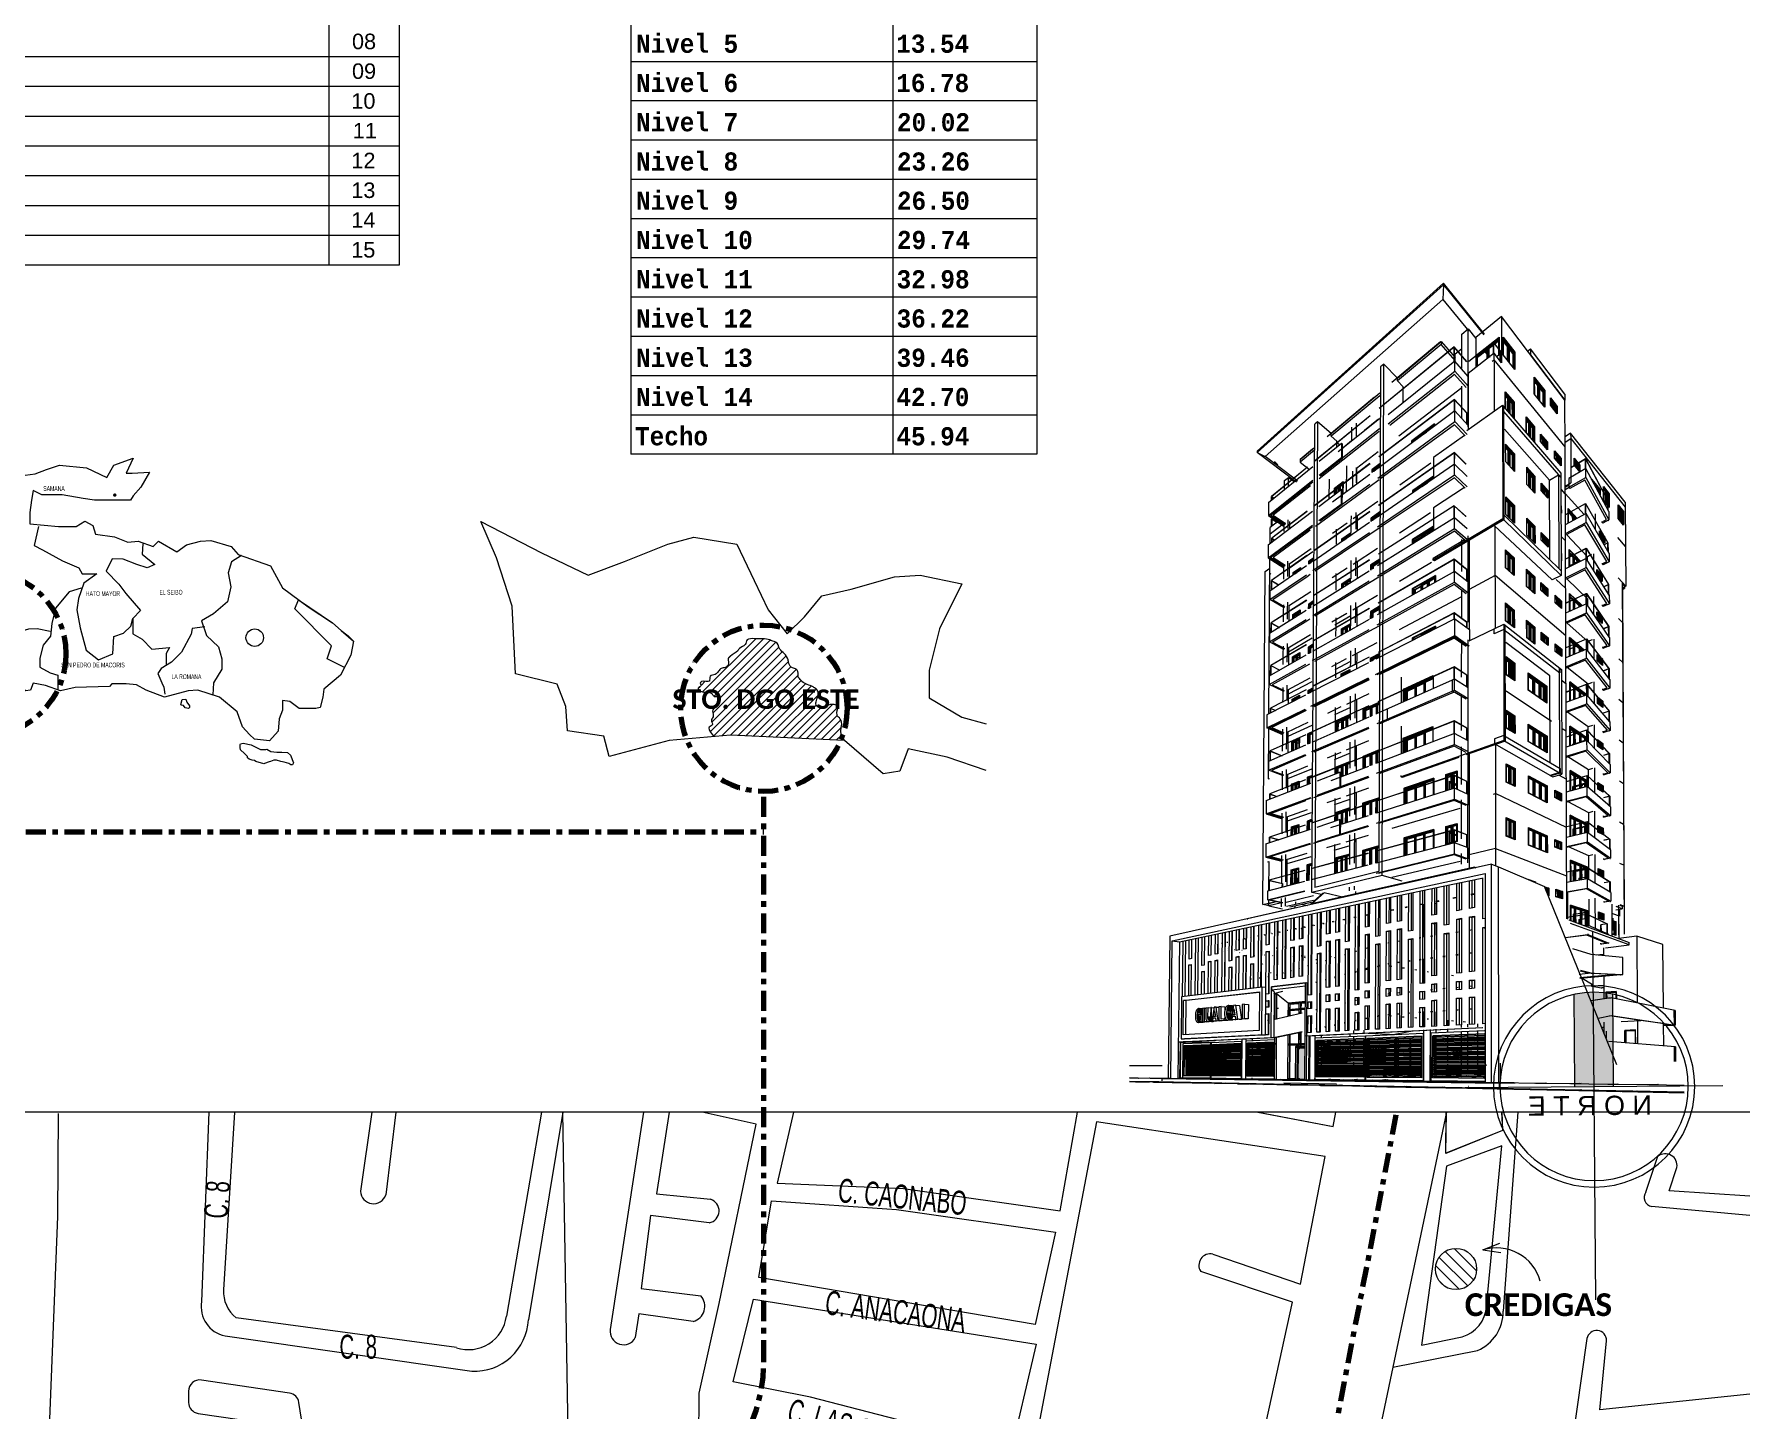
# Model space of a CAD drawing. Header units: metres. Extents: x -144 to 1000, y -717 to 29.
# Drawn here: x -12.08 to 18.67, y -570.21 to -545.55 of the extents above; entities that cross this region are included whole.
import ezdxf

# ---------------------------------------------------------------- set-up
doc = ezdxf.new("R2010")
doc.units = ezdxf.units.M
doc.linetypes.add('Dash Dot 3_16_', pattern=[0.595313, 0.357187, -0.119063, 0, -0.119063])
doc.layers.get('0').update_dxf_attribs({"color": 1})
for name, color, linetype, lineweight in [('4', 7, 'Continuous', 18), ('A-DETL', 1, 'Continuous', 9), ('A-DETL-GENF', 1, 'Continuous', 9), ('A-DETL-THIN', 1, 'Continuous', 9), ('A-DOOR', 1, 'Continuous', 9), ('A-DOOR-FRAM', 1, 'Continuous', 9), ('A-DOOR-GLAZ', 1, 'Continuous', 9), ('A-FLOR', 2, 'Continuous', 9), ('A-FLOR-HRAL', 1, 'Continuous', 9), ('A-FLOR-PATT', 8, 'Continuous', 50), ('A-GENM', 1, 'Continuous', 9), ('A-GLAZ', 1, 'Continuous', 9), ('A-GLAZ-CURT', 1, 'Continuous', 9), ('A-GLAZ-CWMG', 1, 'Continuous', 9), ('A-WALL', 4, 'Continuous', 9), ('AX-065-C-SOLAR$0$hatch_polil', 1, 'Continuous', 18), ('AX-065-C-SOLAR$0$TEXT50', 1, 'Continuous', 18), ('C-PRKG', 2, 'Continuous', 9), ('COORD', 7, 'Continuous', 18), ('E-ELEC-FIXT', 7, 'Continuous', 9), ('G-ANNO-SCHD', 1, 'Continuous', 9), ('G-ANNO-TEXT', 2, 'Continuous', 9), ('G-ANNO-TTLB', 3, 'Continuous', 18), ('G-ANNO-TTLB-WIDE', 1, 'Continuous', 70), ('G-IMPT', 1, 'Continuous', 9), ('I-FURN', 2, 'Continuous', 9), ('L-SITE', 7, 'Continuous', 9), ('P-SANR-FIXT', 1, 'Continuous', 9), ('S-BEAM', 1, 'Continuous', 9), ('S-COLS', 7, 'Continuous', 9)]:
    doc.layers.add(name, color=color, linetype=linetype, lineweight=lineweight)
for name, color, linetype, lineweight, true_color in [('A-WALL-PATT', 7, 'Continuous', 35, 0x9c9c9c), ('COSTA', 5, 'Continuous', 15, 0x0000ff), ('UBICACION Y LOCALIZACION 2_dwg', 7, 'Continuous', 15, 0x767676), ('UBICACION Y LOCALIZACION UPDATE_dwg', 7, 'Continuous', 18, 0x767676), ('UBICACION Y LOCALIZACION_dwg _2_', 7, 'Continuous', 18, 0x767676)]:
    doc.layers.add(name, color=color, linetype=linetype, lineweight=lineweight, true_color=true_color)
doc.styles.add('Arial', font='arial.ttf', dxfattribs={"height": 0.433594})
doc.styles.add('Arial Black_B', font='ariblk.ttf', dxfattribs={"width": 0.9, "height": 0.1875})
doc.styles.add('Arial Narrow_1', font='ARIALN.TTF', dxfattribs={"width": 0.75, "height": 0.00855})
doc.styles.add('Arial Narrow_2', font='ARIALN.TTF', dxfattribs={"width": 0.75, "height": 0.008604})
doc.styles.add('Arial_2', font='arial.ttf', dxfattribs={"height": 0.095973})
doc.styles.add('Arial_3', font='arial.ttf', dxfattribs={"height": 0.0028})
doc.styles.add('Arial_B', font='arialbd.ttf', dxfattribs={"height": 0.0025})
doc.styles.add('Arial_B_1', font='arialbd.ttf', dxfattribs={"height": 0.001786})
doc.styles.add('Britannic Bold_B_4', font='', dxfattribs={"height": 0.004465})
doc.styles.add('Britannic Bold_B_5', font='', dxfattribs={"height": 0.006})
doc.styles.add('Calibri_B', font='calibrib.ttf', dxfattribs={"height": 0.165})
doc.styles.add('Courier New_B_3', font='courbd.ttf', dxfattribs={"height": 0.2625})
doc.styles.add('Courier New_B_4', font='courbd.ttf', dxfattribs={"height": 0.001587})
doc.styles.add('Courier New_B_5', font='courbd.ttf', dxfattribs={"width": 0.8, "height": 0.51})
doc.styles.add('Courier New_B_8', font='courbd.ttf', dxfattribs={"height": 0.0035})
doc.styles.add('RomanD', font='romand__.ttf', dxfattribs={"width": 0.6, "height": 0.002084})
doc.styles.get('Britannic Bold_B_4').set_extended_font_data('Britannic Bold', bold=True)
doc.styles.get('Britannic Bold_B_5').set_extended_font_data('Britannic Bold', bold=True)

# ---------------------------------------------------------------- blocks, each defined once
blk = doc.blocks.new('NORTE_dwg_AX-065-C-SOLAR$0$AX-NORTE-1554322-INDICE Y PORTADA')
at = {"lineweight": 18}
blk.add_hatch(color=256, dxfattribs=at).paths.add_polyline_path([(-57.554, -4.584), (-58.425, -4.584), (-58.425, -2.508), (-58.281, -2.483), (-58.135, -2.468), (-57.989, -2.463), (-57.844, -2.468), (-57.698, -2.483), (-57.554, -2.508)])
at = {"layer": 'AX-065-C-SOLAR$0$hatch_polil'}
for p, q in [((-57.989, -9.392), (-57.989, -1.111)), ((-58.425, -4.584), (-58.425, -2.508)), ((-57.554, -4.584), (-57.554, -2.508)), ((-55.088, -4.584), (-60.89, -4.584))]:
    blk.add_line(p, q, dxfattribs=at)
for radius in [2.268, 2.12]:
    blk.add_circle((-57.989, -4.584), radius, dxfattribs=at)
at = {"layer": 'AX-065-C-SOLAR$0$TEXT50', "insert": (-57.889, -4.797), "char_height": 0.4336, "width": 3.32895, "attachment_point": 2, "line_spacing_factor": 0.941778, "style": 'Arial'}
blk.add_mtext('N O R T E', dxfattribs=at)
blk = doc.blocks.new('Bajo Derecha A2 - 00-LOGO ACROMATICO_dwg-1898258-INDICE Y PORTADA')
at = {"layer": 'G-IMPT', "lineweight": 9}
h = blk.add_hatch(color=256, dxfattribs=at)
edge = h.paths.add_edge_path()
edge.add_spline(control_points=[(2.87733, -17.94751), (2.87727, -17.94752), (2.87839, -17.94689), (2.87544, -17.94859), (2.87467, -17.94903), (2.87104, -17.95112), (2.87406, -17.94991), (2.87182, -17.94959), (2.87331, -17.95042), (2.87385, -17.95074), (2.87427, -17.95098), (2.87485, -17.95132), (2.87571, -17.95181), (2.87603, -17.952), (2.8764, -17.95221), (2.87733, -17.95275), (2.87726, -17.95273), (2.87733, -17.95273)], knot_values=[-1, -1, -1, -1, -0.854167, -0.833333, -0.791667, -0.770833, -0.572917, -0.375, -0.354167, -0.333333, -0.3125, -0.291667, -0.25, -0.208333, -0.1875, -0.166667, 0, 0, 0, 0], degree=3, periodic=0)
edge.add_spline(control_points=[(2.87733, -17.95273), (2.87734, -17.95274), (2.87734, -17.95279), (2.87734, -17.9522), (2.87735, -17.95186), (2.87736, -17.95186), (2.87717, -17.95175), (2.87697, -17.95164), (2.87679, -17.95154), (2.87658, -17.95139), (2.87657, -17.9516), (2.87656, -17.95115), (2.87656, -17.9508), (2.87657, -17.95035), (2.87657, -17.94901), (2.87657, -17.94885), (2.87655, -17.94885), (2.87674, -17.94874), (2.877, -17.94859), (2.8773, -17.94841), (2.87734, -17.94847), (2.87735, -17.94824), (2.87734, -17.94805), (2.87734, -17.94745), (2.87734, -17.9475), (2.87733, -17.94751)], knot_values=[-1, -1, -1, -1, -0.895833, -0.875, -0.854167, -0.78125, -0.75, -0.729167, -0.708333, -0.682292, -0.625, -0.614583, -0.604167, -0.583333, -0.5625, -0.494792, -0.333333, -0.291667, -0.270833, -0.239583, -0.174479, -0.145833, -0.125, -0.104167, 0, 0, 0, 0], degree=3, periodic=0)
edge = h.paths.add_edge_path()
edge.add_spline(control_points=[(2.8744, -17.95015), (2.87434, -17.95011), (2.87399, -17.95033), (2.87526, -17.94959), (2.87682, -17.94872), (2.87574, -17.94884), (2.87579, -17.94969), (2.87579, -17.94991), (2.87579, -17.95005), (2.87579, -17.95013)], knot_values=[-1, -1, -1, -1, -0.666667, -0.619048, -0.571429, -0.142857, -0.095238, -0.047619, 0, 0, 0, 0], degree=3, periodic=0)
edge.add_spline(control_points=[(2.87579, -17.95013), (2.87579, -17.9502), (2.87579, -17.95036), (2.87576, -17.95123), (2.87642, -17.95131), (2.87543, -17.95075), (2.87441, -17.95016), (2.87442, -17.95017), (2.8744, -17.95015)], knot_values=[-1, -1, -1, -1, -0.941176, -0.882353, -0.352941, -0.294118, -0.235294, 0, 0, 0, 0], degree=3, periodic=0)
h = blk.add_hatch(color=256, dxfattribs=at)
edge = h.paths.add_edge_path()
edge.add_spline(control_points=[(2.88134, -17.95227), (2.88126, -17.95229), (2.88128, -17.95217), (2.88142, -17.95196), (2.88141, -17.95159), (2.88145, -17.95158), (2.88132, -17.95135), (2.88116, -17.95145), (2.88117, -17.95167), (2.88116, -17.9519), (2.88119, -17.95192), (2.88111, -17.95217), (2.88096, -17.95227), (2.88077, -17.95229), (2.88059, -17.95219), (2.88054, -17.952), (2.88052, -17.9518), (2.88053, -17.95157), (2.88056, -17.95139), (2.88066, -17.95125), (2.88077, -17.95122), (2.88084, -17.95123)], knot_values=[-1, -1, -1, -1, -0.770833, -0.710938, -0.677083, -0.578125, -0.505208, -0.4375, -0.395833, -0.354167, -0.290365, -0.260417, -0.229167, -0.197917, -0.166667, -0.135417, -0.114583, -0.088542, -0.0625, -0.03125, 0, 0, 0, 0], degree=3, periodic=0)
edge.add_spline(control_points=[(2.88084, -17.95123), (2.88087, -17.95133), (2.88075, -17.95131), (2.88073, -17.9516), (2.88073, -17.95191), (2.88071, -17.95206), (2.88094, -17.95212), (2.88098, -17.95192), (2.88098, -17.95181), (2.88096, -17.95155), (2.88101, -17.95135), (2.88119, -17.9512), (2.88142, -17.95122), (2.8816, -17.9514), (2.8816, -17.95144), (2.8816, -17.95169), (2.88161, -17.95189), (2.88159, -17.95207), (2.88151, -17.95222), (2.8814, -17.95226), (2.88134, -17.95227)], knot_values=[-1, -1, -1, -1, -0.796875, -0.75, -0.71875, -0.65625, -0.578125, -0.498698, -0.4375, -0.395833, -0.354167, -0.3125, -0.270833, -0.229167, -0.15625, -0.119792, -0.09375, -0.0625, -0.03125, 0, 0, 0, 0], degree=3, periodic=0)
h = blk.add_hatch(color=256, dxfattribs=at)
edge = h.paths.add_edge_path()
edge.add_line((2.87273, -17.95329), (2.87373, -17.95443))
edge.add_line((2.87373, -17.95443), (2.87472, -17.95558))
edge.add_spline(control_points=[(2.87442, -17.95403), (2.87449, -17.95403), (2.8744, -17.95403), (2.87487, -17.95403), (2.87535, -17.95403), (2.87588, -17.95403), (2.8764, -17.95403), (2.87703, -17.95403), (2.8774, -17.95402), (2.87734, -17.95414), (2.87734, -17.95385), (2.87736, -17.95358), (2.87724, -17.95327), (2.87807, -17.95325), (2.87662, -17.95325), (2.87561, -17.95325), (2.87483, -17.95325), (2.87407, -17.95325), (2.87344, -17.95325), (2.87173, -17.95326), (2.87277, -17.95322), (2.87273, -17.95329)], knot_values=[0, 0, 0, 0, 0.104167, 0.125, 0.145833, 0.166667, 0.1875, 0.208333, 0.25, 0.419271, 0.479167, 0.520833, 0.5625, 0.661458, 0.6875, 0.708333, 0.729167, 0.75, 0.770833, 0.791667, 1, 1, 1, 1], degree=3, periodic=0)
edge = h.paths.add_edge_path()
edge.add_spline(control_points=[(2.87576, -17.95558), (2.87566, -17.95569), (2.87552, -17.95586), (2.87532, -17.9561), (2.87516, -17.95629), (2.87495, -17.95654), (2.87467, -17.95684), (2.87438, -17.95722), (2.87422, -17.95716), (2.87445, -17.95714), (2.87468, -17.95715), (2.875, -17.95715), (2.87551, -17.95715), (2.87608, -17.95715), (2.87647, -17.95715), (2.8767, -17.95715), (2.877, -17.95713), (2.87721, -17.95709), (2.87737, -17.95718), (2.87738, -17.95738), (2.87734, -17.95759), (2.87736, -17.95775), (2.87754, -17.95787), (2.87719, -17.95795), (2.8764, -17.95795), (2.87541, -17.95793), (2.87477, -17.95793), (2.87423, -17.95793), (2.87353, -17.95793), (2.87304, -17.95793), (2.87274, -17.95793)], knot_values=[0, 0, 0, 0, 0.055556, 0.083333, 0.111111, 0.138889, 0.180556, 0.215278, 0.305556, 0.333333, 0.347222, 0.361111, 0.388889, 0.416667, 0.4375, 0.451389, 0.472222, 0.527778, 0.576389, 0.611111, 0.645833, 0.694444, 0.756944, 0.777778, 0.833333, 0.861111, 0.888889, 0.916667, 0.944444, 1, 1, 1, 1], degree=3, periodic=0)
edge.add_spline(control_points=[(2.87274, -17.95793), (2.87271, -17.95793), (2.87275, -17.95787), (2.87297, -17.95762), (2.8736, -17.9569), (2.87395, -17.95649), (2.87432, -17.95607), (2.87472, -17.9556), (2.87473, -17.9556), (2.87472, -17.95558)], knot_values=[0, 0, 0, 0, 0.214286, 0.285714, 0.428571, 0.5, 0.571429, 0.75, 1, 1, 1, 1], degree=3, periodic=0)
edge.add_line((2.87576, -17.95558), (2.8751, -17.95481))
edge.add_line((2.8751, -17.95481), (2.87442, -17.95403))
h = blk.add_hatch(color=256, dxfattribs=at)
edge = h.paths.add_edge_path()
edge.add_spline(control_points=[(2.87898, -17.95494), (2.87893, -17.95494), (2.87882, -17.95494), (2.87871, -17.95494), (2.87846, -17.9549), (2.87834, -17.95477), (2.87824, -17.95459), (2.87826, -17.95439), (2.87825, -17.9542), (2.87826, -17.95401), (2.87824, -17.95381), (2.87833, -17.95363), (2.87847, -17.95348), (2.87884, -17.95342), (2.87878, -17.95345), (2.87936, -17.95345), (2.87927, -17.95343), (2.87954, -17.9535), (2.87969, -17.95363), (2.87974, -17.95381), (2.87975, -17.954), (2.87976, -17.95418), (2.87975, -17.95436), (2.87975, -17.95455), (2.87971, -17.95472), (2.87959, -17.95486), (2.87942, -17.95493), (2.87918, -17.95496), (2.87908, -17.95494), (2.87898, -17.95494)], knot_values=[0, 0, 0, 0, 0.052083, 0.09375, 0.119792, 0.145833, 0.169271, 0.197917, 0.229167, 0.252604, 0.28125, 0.3125, 0.338542, 0.369792, 0.5, 0.541667, 0.630208, 0.664062, 0.697917, 0.729167, 0.75, 0.770833, 0.791667, 0.8125, 0.838542, 0.864583, 0.895833, 0.927083, 1, 1, 1, 1], degree=3, periodic=0)
edge.add_line((2.87898, -17.95494), (2.87898, -17.95494))
edge.add_line((2.87898, -17.95494), (2.87898, -17.95494))
edge = h.paths.add_edge_path()
edge.add_line((2.879, -17.95468), (2.879, -17.95468))
edge.add_line((2.879, -17.95468), (2.879, -17.95468))
edge.add_spline(control_points=[(2.879, -17.95468), (2.87893, -17.95468), (2.87881, -17.95468), (2.8786, -17.95467), (2.87851, -17.95459), (2.87852, -17.95436), (2.87852, -17.95418), (2.87852, -17.954), (2.87851, -17.9538), (2.87864, -17.9537), (2.87877, -17.95371), (2.8789, -17.95371), (2.87915, -17.95371), (2.87935, -17.95371), (2.87947, -17.95378), (2.87949, -17.95397), (2.87948, -17.95417), (2.87948, -17.95456), (2.87953, -17.95449), (2.87937, -17.9547), (2.87917, -17.95467), (2.87905, -17.95468), (2.879, -17.95468)], knot_values=[-1, -1, -1, -1, -0.9375, -0.885417, -0.828125, -0.796875, -0.770833, -0.744792, -0.713542, -0.65625, -0.578125, -0.520833, -0.479167, -0.442708, -0.390625, -0.354167, -0.322917, -0.291667, -0.167969, -0.104167, -0.046875, 0, 0, 0, 0], degree=3, periodic=0)
h = blk.add_hatch(color=256, dxfattribs=at)
edge = h.paths.add_edge_path()
edge.add_spline(control_points=[(2.879, -17.95861), (2.87892, -17.95861), (2.87878, -17.95862), (2.87857, -17.95862), (2.87845, -17.95868), (2.87831, -17.95881), (2.87826, -17.95896), (2.87825, -17.95906), (2.87825, -17.9594), (2.87825, -17.96009), (2.87834, -17.96008), (2.87808, -17.96012), (2.87861, -17.96011), (2.8788, -17.96011), (2.87893, -17.96011), (2.87899, -17.96011)], knot_values=[-1, -1, -1, -1, -0.958333, -0.90625, -0.833333, -0.770833, -0.703125, -0.65625, -0.625, -0.583333, -0.364583, -0.125, -0.083333, -0.041667, 0, 0, 0, 0], degree=3, periodic=0)
edge.add_spline(control_points=[(2.87899, -17.96011), (2.87909, -17.96011), (2.87932, -17.96011), (2.87967, -17.96013), (2.87976, -17.96), (2.87975, -17.96027), (2.87975, -17.95966), (2.87975, -17.95906), (2.87979, -17.9592), (2.87969, -17.95881), (2.87955, -17.95867), (2.87936, -17.95861), (2.87917, -17.95862), (2.87905, -17.95861), (2.879, -17.95861)], knot_values=[-1, -1, -1, -1, -0.916667, -0.833333, -0.635417, -0.458333, -0.416667, -0.375, -0.197917, -0.151042, -0.114583, -0.072917, -0.036458, 0, 0, 0, 0], degree=3, periodic=0)
edge = h.paths.add_edge_path()
edge.add_line((2.87899, -17.95985), (2.87899, -17.95985))
edge.add_line((2.87899, -17.95985), (2.87899, -17.95985))
edge.add_spline(control_points=[(2.87899, -17.95985), (2.87889, -17.95985), (2.8784, -17.95981), (2.87853, -17.96015), (2.87852, -17.95947), (2.87852, -17.95917), (2.87852, -17.95894), (2.8786, -17.95889), (2.87881, -17.95888), (2.87901, -17.95888), (2.8792, -17.95888), (2.87939, -17.95888), (2.87948, -17.95896), (2.87948, -17.95913), (2.87948, -17.95936), (2.87948, -17.95962), (2.87948, -17.95991), (2.87944, -17.95984), (2.87915, -17.95985), (2.87904, -17.95985), (2.87899, -17.95985)], knot_values=[-1, -1, -1, -1, -0.927083, -0.708333, -0.645833, -0.614583, -0.578125, -0.515625, -0.479167, -0.447917, -0.416667, -0.380208, -0.322917, -0.286458, -0.260417, -0.229167, -0.1875, -0.083333, -0.041667, 0, 0, 0, 0], degree=3, periodic=0)
h = blk.add_hatch(color=256, dxfattribs=at)
edge = h.paths.add_edge_path()
edge.add_spline(control_points=[(2.87734, -17.96092), (2.87734, -17.961), (2.87734, -17.96115), (2.87734, -17.96136), (2.87734, -17.96157), (2.87736, -17.96178), (2.87733, -17.962), (2.87727, -17.96226), (2.87716, -17.96254), (2.87698, -17.96275), (2.87679, -17.96291), (2.87662, -17.96302), (2.87644, -17.96308), (2.87624, -17.96313), (2.87604, -17.96313), (2.87584, -17.96314), (2.87571, -17.96313), (2.87541, -17.96313), (2.87517, -17.96313), (2.87496, -17.96314), (2.87478, -17.96314), (2.8746, -17.96314), (2.87442, -17.96313), (2.87425, -17.96312), (2.87408, -17.96312), (2.8739, -17.96309), (2.87375, -17.96305), (2.8736, -17.96297), (2.87345, -17.96287), (2.87331, -17.96275), (2.87317, -17.96261), (2.87307, -17.96246), (2.87299, -17.96226), (2.87295, -17.96213), (2.87293, -17.96197), (2.87292, -17.96168), (2.87293, -17.96141), (2.87293, -17.96115), (2.87293, -17.96092), (2.87293, -17.96066), (2.8729, -17.96037), (2.8729, -17.96006), (2.87293, -17.95982), (2.87303, -17.95958), (2.87316, -17.95933), (2.8733, -17.95914), (2.87346, -17.95896), (2.87362, -17.95885), (2.87384, -17.95878), (2.87407, -17.95874), (2.87434, -17.95867), (2.87422, -17.95872), (2.87464, -17.95871), (2.87539, -17.95872), (2.87579, -17.95872), (2.87596, -17.95872), (2.8762, -17.95873), (2.87617, -17.95869), (2.87648, -17.95879), (2.87672, -17.95888), (2.87688, -17.95901), (2.87701, -17.95918), (2.87714, -17.95939), (2.87725, -17.9596), (2.87733, -17.9598), (2.87738, -17.95998), (2.87736, -17.96018), (2.87734, -17.96036), (2.87735, -17.96062), (2.87734, -17.9608), (2.87734, -17.96092)], knot_values=[0, 0, 0, 0, 0.019231, 0.033654, 0.048077, 0.067308, 0.079327, 0.096154, 0.115385, 0.134615, 0.149038, 0.163462, 0.182692, 0.201923, 0.221154, 0.240385, 0.269231, 0.288462, 0.307692, 0.317308, 0.326923, 0.336538, 0.346154, 0.355769, 0.365385, 0.375, 0.384615, 0.394231, 0.403846, 0.413462, 0.425481, 0.442308, 0.461538, 0.480769, 0.5, 0.509615, 0.519231, 0.528846, 0.536058, 0.543269, 0.557692, 0.567308, 0.576923, 0.586538, 0.596154, 0.605769, 0.612981, 0.625, 0.634615, 0.644231, 0.658654, 0.706731, 0.721154, 0.769231, 0.778846, 0.793269, 0.808894, 0.84375, 0.860577, 0.875, 0.884615, 0.894231, 0.903846, 0.913462, 0.920673, 0.932692, 0.947115, 0.959135, 0.971154, 1, 1, 1, 1], degree=3, periodic=0)
edge.add_line((2.87734, -17.96092), (2.87734, -17.96092))
edge.add_line((2.87734, -17.96092), (2.87734, -17.96092))
edge = h.paths.add_edge_path()
edge.add_spline(control_points=[(2.87371, -17.96092), (2.87371, -17.96062), (2.87371, -17.96023), (2.87371, -17.95987), (2.87377, -17.95975), (2.87393, -17.95958), (2.87407, -17.95951), (2.87435, -17.95949), (2.87399, -17.9595), (2.87497, -17.9595), (2.87561, -17.9595), (2.87622, -17.95951), (2.87596, -17.95945), (2.87632, -17.95956), (2.87649, -17.95972), (2.87663, -17.96017), (2.87656, -17.95988), (2.87657, -17.96034), (2.87656, -17.96064), (2.87656, -17.96083), (2.87656, -17.96093)], knot_values=[-1, -1, -1, -1, -0.947917, -0.916667, -0.854167, -0.802083, -0.75, -0.682292, -0.583333, -0.541667, -0.5, -0.447917, -0.34375, -0.3125, -0.28125, -0.244792, -0.125, -0.083333, -0.041667, 0, 0, 0, 0], degree=3, periodic=0)
edge.add_spline(control_points=[(2.87656, -17.96093), (2.87656, -17.96104), (2.87656, -17.96123), (2.87656, -17.9618), (2.87658, -17.96187), (2.87651, -17.96207), (2.87637, -17.96226), (2.87604, -17.96238), (2.87634, -17.96235), (2.87559, -17.96235), (2.87498, -17.96235), (2.87379, -17.96234), (2.87438, -17.9624), (2.87397, -17.9623), (2.87383, -17.96219), (2.87368, -17.96187), (2.87371, -17.96197), (2.87371, -17.96159), (2.87371, -17.96118), (2.87371, -17.96092)], knot_values=[-1, -1, -1, -1, -0.958333, -0.916667, -0.791667, -0.739583, -0.697917, -0.65625, -0.541667, -0.5, -0.458333, -0.416667, -0.290365, -0.260417, -0.229167, -0.1875, -0.083333, -0.041667, 0, 0, 0, 0], degree=3, periodic=0)
h = blk.add_hatch(color=256, dxfattribs=at)
edge = h.paths.add_edge_path()
edge.add_line((2.8816, -17.96035), (2.8816, -17.96035))
edge.add_line((2.8816, -17.96035), (2.8816, -17.96035))
edge.add_spline(control_points=[(2.8816, -17.96035), (2.88163, -17.96046), (2.88167, -17.9607), (2.8816, -17.96089), (2.8814, -17.96089), (2.88123, -17.96087), (2.88106, -17.96088), (2.88088, -17.96088), (2.88027, -17.96086), (2.88055, -17.96122), (2.88053, -17.96061), (2.88054, -17.95972), (2.88049, -17.95997), (2.88072, -17.95959), (2.88074, -17.96004), (2.88073, -17.9603), (2.88073, -17.96052), (2.88071, -17.96068), (2.88086, -17.96074), (2.88098, -17.96063), (2.88098, -17.9604), (2.88097, -17.96016), (2.88098, -17.95991), (2.88112, -17.95974), (2.88118, -17.95987), (2.88117, -17.96006), (2.88117, -17.96034), (2.88116, -17.96079), (2.8812, -17.9606), (2.8814, -17.96082), (2.88142, -17.96051), (2.88142, -17.96022), (2.8814, -17.95947), (2.88146, -17.95985), (2.88162, -17.95986), (2.8816, -17.96016), (2.8816, -17.96028), (2.8816, -17.96035)], knot_values=[-1, -1, -1, -1, -0.982143, -0.957589, -0.941964, -0.929688, -0.919643, -0.910714, -0.901786, -0.821429, -0.8125, -0.803571, -0.736607, -0.678571, -0.660714, -0.651786, -0.638393, -0.607143, -0.553571, -0.517857, -0.497768, -0.482143, -0.455357, -0.424107, -0.375, -0.352679, -0.339286, -0.323661, -0.263393, -0.216518, -0.205357, -0.196429, -0.180804, -0.098214, -0.053571, -0.026786, 0, 0, 0, 0], degree=3, periodic=0)
h = blk.add_hatch(color=256, dxfattribs=at)
edge = h.paths.add_edge_path()
edge.add_spline(control_points=[(2.87514, -17.9647), (2.87482, -17.9647), (2.87426, -17.9647), (2.87326, -17.9647), (2.87287, -17.9647), (2.87295, -17.96472), (2.87293, -17.96448), (2.87293, -17.96429), (2.87292, -17.96399), (2.87302, -17.96389), (2.873, -17.96393), (2.87326, -17.96392), (2.8738, -17.96392), (2.87438, -17.96392), (2.87484, -17.96392), (2.87515, -17.96392)], knot_values=[-1, -1, -1, -1, -0.958333, -0.916667, -0.895833, -0.78125, -0.708333, -0.625, -0.552083, -0.40625, -0.208333, -0.166667, -0.125, -0.083333, 0, 0, 0, 0], degree=3, periodic=0)
edge.add_spline(control_points=[(2.87515, -17.96392), (2.87533, -17.96392), (2.87569, -17.96392), (2.87622, -17.96392), (2.87743, -17.96393), (2.87734, -17.96387), (2.87734, -17.96418), (2.87737, -17.96449), (2.87704, -17.96482), (2.87868, -17.9647), (2.87679, -17.9647), (2.87619, -17.9647), (2.87569, -17.9647), (2.87532, -17.9647), (2.87514, -17.9647)], knot_values=[-1, -1, -1, -1, -0.952381, -0.904762, -0.857143, -0.660714, -0.595238, -0.52381, -0.380952, -0.095238, -0.071429, -0.047619, -0.02381, 0, 0, 0, 0], degree=3, periodic=0)
h = blk.add_hatch(color=256, dxfattribs=at)
edge = h.paths.add_edge_path()
edge.add_spline(control_points=[(2.87922, -17.96305), (2.87925, -17.96305), (2.87938, -17.96308), (2.8795, -17.96285), (2.87948, -17.96282), (2.87948, -17.96224), (2.87954, -17.96229), (2.8793, -17.96204), (2.8795, -17.96208), (2.87871, -17.96208), (2.87802, -17.96209), (2.87839, -17.96195), (2.87816, -17.96181), (2.87857, -17.96182), (2.87873, -17.96181), (2.87882, -17.96181)], knot_values=[-1, -1, -1, -1, -0.90625, -0.833333, -0.770833, -0.729167, -0.645833, -0.585938, -0.5, -0.458333, -0.416667, -0.25, -0.083333, -0.041667, 0, 0, 0, 0], degree=3, periodic=0)
edge.add_spline(control_points=[(2.87882, -17.96181), (2.8789, -17.96181), (2.87902, -17.96181), (2.8793, -17.96182), (2.87933, -17.96181), (2.87951, -17.96185), (2.87972, -17.96204), (2.87975, -17.96224), (2.87975, -17.96224), (2.87975, -17.96251), (2.87976, -17.96271), (2.87974, -17.96289), (2.87972, -17.96308), (2.87956, -17.96323), (2.87933, -17.96335), (2.87955, -17.9633), (2.87881, -17.96331), (2.87769, -17.9633), (2.87831, -17.96364), (2.87824, -17.96304), (2.87832, -17.96305), (2.87858, -17.96304), (2.8788, -17.96305), (2.879, -17.96305), (2.87914, -17.96305), (2.87922, -17.96305)], knot_values=[-1, -1, -1, -1, -0.958333, -0.927083, -0.864583, -0.822917, -0.791667, -0.751302, -0.6875, -0.65625, -0.635417, -0.614583, -0.585938, -0.5625, -0.53125, -0.458333, -0.416667, -0.395833, -0.161458, -0.123698, -0.080729, -0.0625, -0.041667, -0.020833, 0, 0, 0, 0], degree=3, periodic=0)
h = blk.add_hatch(color=256, dxfattribs=at)
edge = h.paths.add_edge_path()
edge.add_line((2.87734, -17.96527), (2.87623, -17.96623))
edge.add_line((2.87623, -17.96623), (2.87514, -17.96718))
edge.add_spline(control_points=[(2.87575, -17.96771), (2.87577, -17.96765), (2.87546, -17.96794), (2.87622, -17.96728), (2.8765, -17.96704), (2.87678, -17.96679), (2.8771, -17.96651), (2.87747, -17.96619), (2.87733, -17.96635), (2.87734, -17.96605), (2.87734, -17.96582), (2.87735, -17.96539), (2.87734, -17.96539), (2.87734, -17.96527)], knot_values=[0, 0, 0, 0, 0.208333, 0.25, 0.291667, 0.333333, 0.375, 0.416667, 0.583333, 0.645833, 0.708333, 0.791667, 1, 1, 1, 1], degree=3, periodic=0)
edge = h.paths.add_edge_path()
edge.add_spline(control_points=[(2.87575, -17.96771), (2.87579, -17.96775), (2.87568, -17.96765), (2.87654, -17.9684), (2.87725, -17.96901), (2.87725, -17.96911), (2.87735, -17.96881), (2.87734, -17.9694), (2.87734, -17.9696), (2.87734, -17.97016), (2.87735, -17.97008), (2.87733, -17.9701)], knot_values=[0, 0, 0, 0, 0.208333, 0.25, 0.291667, 0.447917, 0.666667, 0.708333, 0.75, 0.791667, 1, 1, 1, 1], degree=3, periodic=0)
edge.add_spline(control_points=[(2.87733, -17.9701), (2.87755, -17.9703), (2.87759, -17.97034), (2.87729, -17.97008), (2.87686, -17.96971), (2.87622, -17.96915), (2.87557, -17.96859), (2.87502, -17.96811), (2.87485, -17.96797), (2.87498, -17.96809), (2.87514, -17.96823)], knot_values=[0, 0, 0, 0, 0.25, 0.333333, 0.416667, 0.5, 0.583333, 0.666667, 0.833333, 1, 1, 1, 1], degree=3, periodic=0)
edge.add_spline(control_points=[(2.87514, -17.96823), (2.87478, -17.96853), (2.87406, -17.96915), (2.87332, -17.96979), (2.87295, -17.97011)], knot_values=[0, 0, 0, 0, 0.5, 1, 1, 1, 1], degree=3, periodic=0)
edge.add_spline(control_points=[(2.87295, -17.97011), (2.87291, -17.97007), (2.87293, -17.97013), (2.87293, -17.96964), (2.87293, -17.96942), (2.87295, -17.96901), (2.8728, -17.96922), (2.87316, -17.9689), (2.87348, -17.96862), (2.87377, -17.96837), (2.87405, -17.96813), (2.87481, -17.96747), (2.87448, -17.96775), (2.87453, -17.96771)], knot_values=[0, 0, 0, 0, 0.25, 0.291667, 0.333333, 0.416667, 0.583333, 0.625, 0.666667, 0.708333, 0.75, 0.791667, 1, 1, 1, 1], degree=3, periodic=0)
edge.add_spline(control_points=[(2.87453, -17.96771), (2.8745, -17.96766), (2.87455, -17.96771), (2.87424, -17.96744), (2.87398, -17.96721), (2.8737, -17.96697), (2.8734, -17.96671), (2.87288, -17.96626), (2.87309, -17.9664), (2.87292, -17.96643), (2.87293, -17.96602), (2.87293, -17.96566), (2.87293, -17.96543), (2.87293, -17.96531)], knot_values=[0, 0, 0, 0, 0.192308, 0.230769, 0.269231, 0.307692, 0.346154, 0.384615, 0.548077, 0.788462, 0.846154, 0.923077, 1, 1, 1, 1], degree=3, periodic=0)
edge.add_spline(control_points=[(2.87293, -17.96531), (2.87299, -17.96529), (2.87296, -17.9653), (2.87377, -17.966), (2.87417, -17.96634), (2.87444, -17.96658), (2.87511, -17.96716), (2.8751, -17.96714), (2.87514, -17.96718)], knot_values=[0, 0, 0, 0, 0.333333, 0.416667, 0.5, 0.583333, 0.666667, 1, 1, 1, 1], degree=3, periodic=0)
h = blk.add_hatch(color=256, dxfattribs=at)
edge = h.paths.add_edge_path()
edge.add_spline(control_points=[(2.87975, -17.96567), (2.87975, -17.96568), (2.87987, -17.96592), (2.8796, -17.96589), (2.87934, -17.9659), (2.87912, -17.96589), (2.87814, -17.9659), (2.87856, -17.96568), (2.87851, -17.96625), (2.87854, -17.96627), (2.87848, -17.9666), (2.87822, -17.96641), (2.87826, -17.96673), (2.87825, -17.96605), (2.87825, -17.96587), (2.87825, -17.96577)], knot_values=[-1, -1, -1, -1, -0.859375, -0.828125, -0.8125, -0.791667, -0.770833, -0.583333, -0.541667, -0.427083, -0.364583, -0.255208, -0.083333, -0.041667, 0, 0, 0, 0], degree=3, periodic=0)
edge.add_spline(control_points=[(2.87825, -17.96577), (2.87825, -17.96567), (2.87825, -17.96528), (2.87826, -17.96496), (2.87821, -17.96495), (2.87855, -17.96508), (2.87851, -17.96533), (2.87853, -17.96556), (2.87847, -17.96564), (2.87878, -17.96563), (2.879, -17.96563), (2.87923, -17.96563), (2.87985, -17.96563), (2.87973, -17.96562), (2.87975, -17.96567)], knot_values=[-1, -1, -1, -1, -0.958333, -0.84375, -0.619792, -0.5625, -0.520833, -0.46875, -0.369792, -0.333333, -0.291667, -0.25, -0.208333, 0, 0, 0, 0], degree=3, periodic=0)
h = blk.add_hatch(color=256, dxfattribs=at)
edge = h.paths.add_edge_path()
edge.add_spline(control_points=[(2.87438, -17.97304), (2.87439, -17.97307), (2.8742, -17.97295), (2.87501, -17.97342), (2.87665, -17.97433), (2.87576, -17.97477), (2.87579, -17.97338), (2.87579, -17.97302), (2.87579, -17.97262), (2.87579, -17.97225), (2.87579, -17.9723), (2.87579, -17.97223)], knot_values=[-1, -1, -1, -1, -0.833333, -0.791667, -0.75, -0.291667, -0.25, -0.208333, -0.166667, -0.125, 0, 0, 0, 0], degree=3, periodic=0)
edge.add_spline(control_points=[(2.87579, -17.97223), (2.87593, -17.97213), (2.87573, -17.97224), (2.87504, -17.97264), (2.87438, -17.97302), (2.87421, -17.97312), (2.87438, -17.97304)], knot_values=[-1, -1, -1, -1, -0.625, -0.5, -0.375, 0, 0, 0, 0], degree=3, periodic=0)
edge = h.paths.add_edge_path()
edge.add_spline(control_points=[(2.87732, -17.97042), (2.87733, -17.97045), (2.87734, -17.97055), (2.87734, -17.97072), (2.87736, -17.97092), (2.87738, -17.97113), (2.87735, -17.9713), (2.87718, -17.97145), (2.87694, -17.97156), (2.87638, -17.97184), (2.87658, -17.97138), (2.87656, -17.97184), (2.87657, -17.97278), (2.87657, -17.97362), (2.87657, -17.97484), (2.87647, -17.97416), (2.87673, -17.97442), (2.87691, -17.97451), (2.87705, -17.9746), (2.87728, -17.9747), (2.87735, -17.97481), (2.87734, -17.97493), (2.87735, -17.97523), (2.87734, -17.97556), (2.87734, -17.97563), (2.87734, -17.97564)], knot_values=[0, 0, 0, 0, 0.052083, 0.088542, 0.114583, 0.135417, 0.166667, 0.1875, 0.21875, 0.239583, 0.395833, 0.416667, 0.458333, 0.479167, 0.489583, 0.59375, 0.625, 0.65625, 0.6875, 0.729167, 0.791667, 0.84375, 0.875, 0.916667, 1, 1, 1, 1], degree=3, periodic=0)
edge.add_spline(control_points=[(2.87734, -17.97564), (2.87726, -17.97564), (2.87707, -17.97551), (2.87596, -17.97487), (2.87555, -17.97463), (2.8749, -17.97426), (2.87425, -17.97388), (2.87348, -17.97344), (2.87228, -17.97274), (2.87285, -17.97307), (2.87279, -17.97303)], knot_values=[0, 0, 0, 0, 0.375, 0.4375, 0.5, 0.5625, 0.625, 0.6875, 0.75, 1, 1, 1, 1], degree=3, periodic=0)
edge.add_line((2.87732, -17.97042), (2.87506, -17.97172))
edge.add_line((2.87506, -17.97172), (2.87279, -17.97303))
h = blk.add_hatch(color=256, dxfattribs=at)
edge = h.paths.add_edge_path()
edge.add_spline(control_points=[(2.87974, -17.96861), (2.87975, -17.96873), (2.87976, -17.9689), (2.87975, -17.96911), (2.87975, -17.96929), (2.87972, -17.96947), (2.87956, -17.96962), (2.87927, -17.9698), (2.87933, -17.96953), (2.87928, -17.96948), (2.87949, -17.96935), (2.87948, -17.96916), (2.87949, -17.96889), (2.87948, -17.96863), (2.87943, -17.96848), (2.87919, -17.96847), (2.87912, -17.96869), (2.87914, -17.96866), (2.87913, -17.96904), (2.87914, -17.96925), (2.87911, -17.96945), (2.87902, -17.96958), (2.87883, -17.96971), (2.87861, -17.96972), (2.87841, -17.96963), (2.87828, -17.96946), (2.87825, -17.96929), (2.87825, -17.96911), (2.87825, -17.969), (2.87825, -17.96895)], knot_values=[-1, -1, -1, -1, -0.96875, -0.953125, -0.9375, -0.916667, -0.895833, -0.867188, -0.770833, -0.661458, -0.614583, -0.583333, -0.5625, -0.53125, -0.494792, -0.447917, -0.385417, -0.322917, -0.294271, -0.270833, -0.234375, -0.203125, -0.177083, -0.145833, -0.114583, -0.088542, -0.0625, -0.03125, 0, 0, 0, 0], degree=3, periodic=0)
edge.add_spline(control_points=[(2.87825, -17.96895), (2.87824, -17.96887), (2.87825, -17.96872), (2.87825, -17.9685), (2.87847, -17.96828), (2.87875, -17.96814), (2.87867, -17.96842), (2.87871, -17.96844), (2.8785, -17.9686), (2.87852, -17.96878), (2.87851, -17.96902), (2.87852, -17.96925), (2.87854, -17.9694), (2.87871, -17.96948), (2.8789, -17.96931), (2.87887, -17.96936), (2.87887, -17.96903), (2.87887, -17.9688), (2.87886, -17.9686), (2.8789, -17.96844), (2.87902, -17.96832), (2.8792, -17.96821), (2.8794, -17.96822), (2.87957, -17.96829), (2.8798, -17.96857), (2.87975, -17.96863), (2.87974, -17.96861)], knot_values=[-1, -1, -1, -1, -0.942708, -0.916667, -0.895833, -0.854167, -0.760417, -0.65625, -0.614583, -0.583333, -0.5625, -0.539062, -0.505208, -0.460938, -0.414062, -0.335938, -0.3125, -0.286458, -0.260417, -0.229167, -0.197917, -0.164062, -0.140625, -0.114583, -0.082031, 0, 0, 0, 0], degree=3, periodic=0)
h = blk.add_hatch(color=256, dxfattribs=at)
edge = h.paths.add_edge_path()
edge.add_spline(control_points=[(2.88159, -17.9697), (2.88162, -17.96987), (2.88181, -17.96974), (2.88136, -17.97019), (2.88104, -17.97051), (2.88106, -17.97049), (2.88102, -17.97053)], knot_values=[0, 0, 0, 0, 0.5, 0.611111, 0.722222, 1, 1, 1, 1], degree=3, periodic=0)
edge.add_spline(control_points=[(2.88102, -17.97053), (2.88101, -17.97056), (2.88106, -17.97056), (2.88168, -17.97055), (2.88151, -17.97066), (2.88173, -17.97075), (2.88132, -17.97075), (2.87976, -17.97071), (2.88061, -17.97123), (2.88053, -17.97017), (2.88054, -17.96996), (2.88055, -17.96989), (2.88069, -17.96971), (2.88089, -17.96967), (2.88106, -17.96976), (2.8812, -17.96996), (2.88118, -17.97005), (2.88119, -17.97008)], knot_values=[0, 0, 0, 0, 0.09375, 0.119792, 0.216146, 0.385417, 0.416667, 0.458333, 0.666667, 0.71875, 0.760417, 0.8125, 0.84375, 0.869792, 0.895833, 0.932292, 1, 1, 1, 1], degree=3, periodic=0)
edge.add_spline(control_points=[(2.88119, -17.97008), (2.88125, -17.97004), (2.88133, -17.96995), (2.88147, -17.96981), (2.88154, -17.96974), (2.88159, -17.9697)], knot_values=[0, 0, 0, 0, 0.4, 0.7, 1, 1, 1, 1], degree=3, periodic=0)
h = blk.add_hatch(color=256, dxfattribs=at)
h.paths.add_polyline_path([(2.8795, -17.98231), (2.87934, -17.98011), (2.87047, -17.98531), (2.87243, -17.98647)])
edge = h.paths.add_edge_path()
edge.add_line((2.88472, -17.97693), (2.8847, -17.97693))
edge.add_line((2.88472, -17.97693), (2.88472, -17.98816))
edge.add_line((2.88472, -17.98816), (2.88264, -17.98046))
edge.add_line((2.88264, -17.98046), (2.88127, -17.98126))
edge.add_line((2.88127, -17.98126), (2.88079, -17.97924))
edge.add_line((2.88079, -17.97924), (2.8847, -17.97693))
blk.add_hatch(color=256, dxfattribs=at).paths.add_polyline_path([(2.87963, -17.97455), (2.88408, -17.99333), (2.88086, -17.99143)])
h = blk.add_hatch(color=256, dxfattribs=at)
edge = h.paths.add_edge_path()
edge.add_line((2.87047, -17.98531), (2.88408, -17.99333))
edge.add_line((2.88408, -17.99333), (2.88469, -17.99589))
edge.add_line((2.88462, -17.99596), (2.88463, -17.99596))
edge.add_line((2.88463, -17.99596), (2.88465, -17.99596))
edge.add_line((2.88465, -17.99596), (2.88466, -17.99596))
edge.add_line((2.88466, -17.99596), (2.88467, -17.99595))
edge.add_line((2.88467, -17.99595), (2.88468, -17.99594))
edge.add_line((2.88468, -17.99594), (2.88469, -17.99593))
edge.add_line((2.88469, -17.99593), (2.88469, -17.99592))
edge.add_line((2.88469, -17.99592), (2.88469, -17.9959))
edge.add_line((2.88469, -17.9959), (2.88469, -17.99589))
edge.add_line((2.88462, -17.99596), (2.86849, -17.98647))
edge.add_line((2.86849, -17.98647), (2.87047, -17.98531))
blk.add_line((2.88408, -17.99333), (2.87047, -17.98531), dxfattribs=at)
at = {"layer": 'G-IMPT', "lineweight": 9, "flags": 128}
for points in [[(2.88469, -17.9959), (2.87963, -17.97455), (2.88086, -17.99143)], [(2.87243, -17.98647), (2.8795, -17.98231), (2.87934, -17.98011), (2.86849, -17.98647), (2.88462, -17.99596)]]:
    blk.add_lwpolyline(points, dxfattribs=at)
blk.add_lwpolyline([(2.88127, -17.98126), (2.88079, -17.97924), (2.8847, -17.97693), (2.8847, -17.98816), (2.88264, -17.98046)], close=True, dxfattribs=at)
at = {"layer": 'G-IMPT', "lineweight": 9}
for points, knots in [([(2.87733, -17.95273), (2.87728, -17.95273), (2.87724, -17.9527), (2.8772, -17.95267), (2.87667, -17.95237), (2.87614, -17.95206), (2.8756, -17.95175), (2.87472, -17.95124), (2.87383, -17.95073), (2.87294, -17.95022), (2.8729, -17.95019), (2.87287, -17.95017), (2.87283, -17.95015), (2.87281, -17.95013), (2.87281, -17.95011), (2.87283, -17.9501), (2.87286, -17.95008), (2.8729, -17.95006), (2.87293, -17.95004), (2.87435, -17.94922), (2.87577, -17.9484), (2.87719, -17.94758), (2.87723, -17.94755), (2.87728, -17.94752), (2.87733, -17.94751)], [0, 0, 0, 0, 1, 1, 1, 2, 2, 2, 3, 3, 3, 4, 4, 4, 5, 5, 5, 6, 6, 6, 7, 7, 7, 8, 8, 8, 8]), ([(2.8744, -17.95015), (2.87437, -17.95014), (2.87437, -17.95011), (2.87439, -17.9501), (2.87442, -17.95008), (2.87444, -17.95007), (2.87446, -17.95006), (2.87486, -17.94983), (2.87526, -17.9496), (2.87566, -17.94936), (2.87568, -17.94935), (2.8757, -17.94934), (2.87573, -17.94933), (2.87576, -17.94931), (2.87578, -17.94932), (2.87579, -17.94936), (2.87579, -17.94939), (2.87579, -17.94943), (2.87579, -17.94946), (2.87579, -17.94968), (2.87579, -17.94991), (2.87579, -17.95013)], [6, 6, 6, 6, 7, 7, 7, 8, 8, 8, 9, 9, 9, 10, 10, 10, 11, 11, 11, 12, 12, 12, 13, 13, 13, 13]), ([(2.87733, -17.94751), (2.87734, -17.94753), (2.87734, -17.94753), (2.87734, -17.94754), (2.87734, -17.9478), (2.87734, -17.94807), (2.87734, -17.94833), (2.87734, -17.94838), (2.87732, -17.94841), (2.87728, -17.94843), (2.87708, -17.94854), (2.87689, -17.94866), (2.87669, -17.94877), (2.87666, -17.94879), (2.87663, -17.94881), (2.8766, -17.94882), (2.87658, -17.94884), (2.87657, -17.94886), (2.87657, -17.94888), (2.87657, -17.94892), (2.87657, -17.94895), (2.87657, -17.94899), (2.87657, -17.94974), (2.87657, -17.9505), (2.87657, -17.95126), (2.87657, -17.95144), (2.87655, -17.95139), (2.87669, -17.95148), (2.87689, -17.95159), (2.87708, -17.9517), (2.87728, -17.95182), (2.87732, -17.95184), (2.87734, -17.95187), (2.87734, -17.95192), (2.87734, -17.95218), (2.87734, -17.95244), (2.87734, -17.9527), (2.87734, -17.95271), (2.87734, -17.95272), (2.87733, -17.95273)], [8, 8, 8, 8, 9, 9, 9, 10, 10, 10, 11, 11, 11, 12, 12, 12, 13, 13, 13, 14, 14, 14, 15, 15, 15, 16, 16, 16, 17, 17, 17, 18, 18, 18, 19, 19, 19, 20, 20, 20, 21, 21, 21, 21]), ([(2.87579, -17.95013), (2.87579, -17.95034), (2.87579, -17.95056), (2.87579, -17.95078), (2.87579, -17.95081), (2.87579, -17.95085), (2.87579, -17.95088), (2.87578, -17.95092), (2.87576, -17.95094), (2.87573, -17.95092), (2.87571, -17.95091), (2.8757, -17.9509), (2.87568, -17.95089), (2.87527, -17.95066), (2.87486, -17.95042), (2.87445, -17.95018), (2.87443, -17.95017), (2.87442, -17.95016), (2.8744, -17.95015)], [0, 0, 0, 0, 1, 1, 1, 2, 2, 2, 3, 3, 3, 4, 4, 4, 5, 5, 5, 6, 6, 6, 6]), ([(2.88134, -17.95227), (2.88131, -17.95228), (2.8813, -17.95227), (2.88129, -17.95224), (2.88129, -17.95221), (2.88129, -17.95218), (2.88129, -17.95214), (2.88129, -17.95212), (2.8813, -17.95209), (2.88133, -17.95208), (2.8814, -17.95205), (2.88142, -17.95199), (2.88142, -17.95191), (2.88141, -17.9518), (2.88141, -17.95169), (2.88141, -17.95157), (2.88141, -17.95156), (2.88142, -17.95154), (2.88141, -17.95153), (2.88141, -17.95146), (2.88136, -17.95141), (2.88129, -17.9514), (2.88123, -17.9514), (2.88117, -17.95145), (2.88117, -17.95153), (2.88116, -17.95163), (2.88117, -17.95174), (2.88117, -17.95185), (2.88117, -17.9519), (2.88117, -17.95196), (2.88116, -17.95201), (2.88114, -17.95216), (2.88102, -17.95227), (2.88087, -17.95228), (2.88072, -17.95229), (2.88058, -17.95219), (2.88055, -17.95204), (2.88052, -17.95185), (2.88052, -17.95164), (2.88055, -17.95144), (2.88058, -17.9513), (2.88069, -17.95123), (2.88084, -17.95123)], [13, 13, 13, 13, 14, 14, 14, 15, 15, 15, 16, 16, 16, 17, 17, 17, 18, 18, 18, 19, 19, 19, 20, 20, 20, 21, 21, 21, 22, 22, 22, 23, 23, 23, 24, 24, 24, 25, 25, 25, 26, 26, 26, 27, 27, 27, 27]), ([(2.88084, -17.95123), (2.88086, -17.95126), (2.88085, -17.9513), (2.88085, -17.95134), (2.88086, -17.95137), (2.88084, -17.9514), (2.88081, -17.95141), (2.88076, -17.95143), (2.88073, -17.95148), (2.88073, -17.95154), (2.88073, -17.95168), (2.88073, -17.95182), (2.88073, -17.95197), (2.88073, -17.95201), (2.88075, -17.95205), (2.8808, -17.95207), (2.88088, -17.95211), (2.88096, -17.95206), (2.88097, -17.95198), (2.88098, -17.95194), (2.88097, -17.9519), (2.88097, -17.95186), (2.88098, -17.95174), (2.88097, -17.95162), (2.88098, -17.9515), (2.88098, -17.95137), (2.88109, -17.95125), (2.88122, -17.95122), (2.88135, -17.95119), (2.88149, -17.95125), (2.88156, -17.95137), (2.88159, -17.95141), (2.8816, -17.95146), (2.8816, -17.95151), (2.8816, -17.95167), (2.8816, -17.95183), (2.8816, -17.95198), (2.88159, -17.95213), (2.88148, -17.95225), (2.88134, -17.95227)], [0, 0, 0, 0, 1, 1, 1, 2, 2, 2, 3, 3, 3, 4, 4, 4, 5, 5, 5, 6, 6, 6, 7, 7, 7, 8, 8, 8, 9, 9, 9, 10, 10, 10, 11, 11, 11, 12, 12, 12, 13, 13, 13, 13]), ([(2.87273, -17.95329), (2.87275, -17.95324), (2.87278, -17.95325), (2.8728, -17.95325), (2.87289, -17.95325), (2.87298, -17.95325), (2.87307, -17.95325), (2.87444, -17.95325), (2.87581, -17.95325), (2.87718, -17.95325), (2.87736, -17.95325), (2.87734, -17.95323), (2.87734, -17.95342), (2.87734, -17.9536), (2.87734, -17.95378), (2.87734, -17.95396), (2.87734, -17.95403), (2.87734, -17.95403), (2.87727, -17.95403), (2.87723, -17.95403), (2.87719, -17.95403), (2.87715, -17.95403), (2.8763, -17.95403), (2.87545, -17.95403), (2.8746, -17.95403), (2.87455, -17.95403), (2.8745, -17.95403), (2.87442, -17.95403)], [19, 19, 19, 19, 20, 20, 20, 21, 21, 21, 22, 22, 22, 23, 23, 23, 24, 24, 24, 25, 25, 25, 26, 26, 26, 27, 27, 27, 28, 28, 28, 28]), ([(2.87898, -17.95494), (2.87888, -17.95494), (2.87879, -17.95494), (2.87869, -17.95494), (2.87845, -17.95495), (2.87825, -17.95473), (2.87825, -17.95451), (2.87826, -17.9543), (2.87825, -17.95409), (2.87825, -17.95388), (2.87825, -17.95367), (2.87843, -17.95347), (2.87863, -17.95345), (2.87868, -17.95345), (2.87872, -17.95345), (2.87877, -17.95345), (2.87892, -17.95345), (2.87908, -17.95345), (2.87924, -17.95345), (2.87929, -17.95345), (2.87934, -17.95345), (2.87939, -17.95346), (2.87955, -17.95348), (2.87972, -17.95364), (2.87974, -17.95381), (2.87976, -17.95407), (2.87977, -17.95433), (2.87973, -17.95459), (2.87971, -17.95479), (2.87954, -17.95493), (2.87934, -17.95494), (2.87922, -17.95495), (2.8791, -17.95494), (2.87898, -17.95494)], [0, 0, 0, 0, 1, 1, 1, 2, 2, 2, 3, 3, 3, 4, 4, 4, 5, 5, 5, 6, 6, 6, 7, 7, 7, 8, 8, 8, 9, 9, 9, 10, 10, 10, 11, 11, 11, 11]), ([(2.879, -17.95468), (2.8789, -17.95468), (2.8788, -17.95468), (2.8787, -17.95468), (2.87859, -17.95467), (2.87852, -17.95461), (2.87852, -17.95449), (2.87852, -17.95429), (2.87852, -17.9541), (2.87852, -17.9539), (2.87852, -17.95379), (2.87858, -17.95373), (2.87869, -17.95371), (2.87874, -17.95371), (2.87879, -17.95371), (2.87884, -17.95371), (2.87898, -17.95371), (2.87912, -17.95371), (2.87927, -17.95371), (2.87942, -17.95372), (2.87948, -17.95378), (2.87948, -17.95393), (2.87949, -17.95411), (2.87948, -17.95429), (2.87948, -17.95446), (2.87948, -17.95448), (2.87948, -17.9545), (2.87948, -17.95452), (2.87946, -17.95462), (2.8794, -17.95467), (2.87931, -17.95468), (2.87921, -17.95468), (2.8791, -17.95468), (2.879, -17.95468)], [0, 0, 0, 0, 1, 1, 1, 2, 2, 2, 3, 3, 3, 4, 4, 4, 5, 5, 5, 6, 6, 6, 7, 7, 7, 8, 8, 8, 9, 9, 9, 10, 10, 10, 11, 11, 11, 11]), ([(2.8816, -17.9539), (2.8816, -17.95397), (2.8816, -17.95405), (2.8816, -17.95412), (2.88159, -17.95429), (2.88148, -17.95441), (2.88132, -17.95443), (2.88115, -17.95444), (2.88099, -17.95443), (2.88083, -17.95443), (2.88066, -17.95442), (2.88055, -17.9543), (2.88054, -17.95413), (2.88053, -17.95397), (2.88053, -17.95382), (2.88054, -17.95367), (2.88054, -17.95349), (2.88069, -17.95336), (2.88085, -17.95336), (2.881, -17.95337), (2.88115, -17.95336), (2.8813, -17.95337), (2.88148, -17.95337), (2.88159, -17.95349), (2.8816, -17.95368), (2.8816, -17.95375), (2.8816, -17.95383), (2.8816, -17.9539)], [0, 0, 0, 0, 1, 1, 1, 2, 2, 2, 3, 3, 3, 4, 4, 4, 5, 5, 5, 6, 6, 6, 7, 7, 7, 8, 8, 8, 9, 9, 9, 9]), ([(2.88053, -17.95604), (2.88053, -17.95589), (2.88053, -17.95573), (2.88054, -17.95557), (2.88054, -17.95552), (2.88055, -17.95551), (2.8806, -17.95551), (2.88072, -17.9555), (2.88073, -17.95551), (2.88073, -17.95564), (2.88073, -17.95573), (2.88073, -17.95581), (2.88073, -17.9559), (2.88073, -17.95593), (2.88075, -17.95595), (2.88078, -17.95595), (2.88085, -17.95595), (2.88092, -17.95595), (2.88098, -17.95595), (2.88117, -17.95595), (2.88135, -17.95595), (2.88153, -17.95595), (2.88159, -17.95595), (2.8816, -17.95596), (2.8816, -17.95602), (2.8816, -17.95604), (2.8816, -17.95607), (2.8816, -17.95609), (2.8816, -17.95612), (2.88158, -17.95614), (2.88155, -17.95614), (2.88151, -17.95614), (2.88147, -17.95614), (2.88143, -17.95614), (2.88124, -17.95614), (2.88105, -17.95614), (2.88086, -17.95614), (2.88083, -17.95614), (2.88081, -17.95614), (2.88078, -17.95614), (2.88075, -17.95614), (2.88073, -17.95616), (2.88073, -17.9562), (2.88073, -17.95628), (2.88073, -17.95636), (2.88073, -17.95645), (2.88073, -17.95658), (2.88073, -17.95658), (2.8806, -17.95658), (2.88055, -17.95657), (2.88054, -17.95656), (2.88054, -17.9565), (2.88053, -17.95635), (2.88053, -17.9562), (2.88053, -17.95604)], [0, 0, 0, 0, 1, 1, 1, 2, 2, 2, 3, 3, 3, 4, 4, 4, 5, 5, 5, 6, 6, 6, 7, 7, 7, 8, 8, 8, 9, 9, 9, 10, 10, 10, 11, 11, 11, 12, 12, 12, 13, 13, 13, 14, 14, 14, 15, 15, 15, 16, 16, 16, 17, 17, 17, 18, 18, 18, 18]), ([(2.88107, -17.95424), (2.881, -17.95424), (2.88093, -17.95424), (2.88085, -17.95424), (2.88078, -17.95423), (2.88073, -17.95419), (2.88073, -17.95412), (2.88073, -17.95397), (2.88073, -17.95382), (2.88073, -17.95367), (2.88073, -17.9536), (2.88078, -17.95356), (2.88085, -17.95356), (2.88093, -17.95355), (2.88101, -17.95355), (2.88109, -17.95355)], [4.5, 4.5, 4.5, 4.5, 5, 5, 5, 6, 6, 6, 7, 7, 7, 8, 8, 8, 9, 9, 9, 9]), ([(2.88109, -17.95355), (2.88115, -17.95355), (2.88122, -17.95355), (2.88128, -17.95355), (2.88136, -17.95356), (2.88141, -17.9536), (2.88141, -17.95368), (2.88142, -17.95382), (2.88142, -17.95397), (2.88141, -17.95411), (2.88141, -17.95419), (2.88136, -17.95423), (2.88128, -17.95424), (2.88121, -17.95424), (2.88114, -17.95424), (2.88107, -17.95424)], [0, 0, 0, 0, 1, 1, 1, 2, 2, 2, 3, 3, 3, 4, 4, 4, 4.5, 4.5, 4.5, 4.5]), ([(2.87274, -17.95793), (2.87274, -17.95787), (2.87278, -17.95784), (2.87281, -17.95781), (2.87321, -17.95735), (2.87361, -17.95689), (2.87401, -17.95643), (2.87422, -17.95618), (2.87443, -17.95594), (2.87465, -17.95569), (2.87467, -17.95566), (2.87471, -17.95563), (2.87472, -17.95558)], [14, 14, 14, 14, 15, 15, 15, 16, 16, 16, 17, 17, 17, 18, 18, 18, 18]), ([(2.87576, -17.95558), (2.87574, -17.95564), (2.8757, -17.95567), (2.87566, -17.95571), (2.87528, -17.95615), (2.87491, -17.95658), (2.87453, -17.95702), (2.8745, -17.95705), (2.87448, -17.95708), (2.87445, -17.95711), (2.87444, -17.95712), (2.87445, -17.95714), (2.87447, -17.95714), (2.87452, -17.95714), (2.87457, -17.95715), (2.87463, -17.95715), (2.87547, -17.95715), (2.8763, -17.95715), (2.87714, -17.95715), (2.87719, -17.95715), (2.87723, -17.95715), (2.87727, -17.95715), (2.87733, -17.95715), (2.87734, -17.95716), (2.87734, -17.95722), (2.87734, -17.95743), (2.87734, -17.95764), (2.87734, -17.95785), (2.87734, -17.95792), (2.87733, -17.95793), (2.87726, -17.95793), (2.87723, -17.95793), (2.87719, -17.95793), (2.87716, -17.95793), (2.87574, -17.95793), (2.87431, -17.95793), (2.87289, -17.95793), (2.87284, -17.95793), (2.87279, -17.95793), (2.87274, -17.95793)], [1, 1, 1, 1, 2, 2, 2, 3, 3, 3, 4, 4, 4, 5, 5, 5, 6, 6, 6, 7, 7, 7, 8, 8, 8, 9, 9, 9, 10, 10, 10, 11, 11, 11, 12, 12, 12, 13, 13, 13, 14, 14, 14, 14]), ([(2.87899, -17.95692), (2.8788, -17.95692), (2.8786, -17.95692), (2.8784, -17.95692), (2.87837, -17.95692), (2.87833, -17.95692), (2.8783, -17.95691), (2.87827, -17.95691), (2.87826, -17.95689), (2.87825, -17.95687), (2.87825, -17.95683), (2.87825, -17.9568), (2.87825, -17.95676), (2.87825, -17.95665), (2.87825, -17.95665), (2.87837, -17.95665), (2.87858, -17.95665), (2.87879, -17.95665), (2.879, -17.95665)], [0, 0, 0, 0, 1, 1, 1, 2, 2, 2, 3, 3, 3, 4, 4, 4, 5, 5, 5, 5.5, 5.5, 5.5, 5.5]), ([(2.879, -17.95665), (2.87921, -17.95665), (2.87942, -17.95665), (2.87963, -17.95665), (2.87966, -17.95665), (2.87968, -17.95665), (2.87971, -17.95665), (2.87973, -17.95666), (2.87974, -17.95667), (2.87975, -17.95669), (2.87975, -17.9567), (2.87975, -17.95671), (2.87975, -17.95672), (2.87975, -17.95694), (2.87977, -17.95692), (2.87957, -17.95692), (2.87938, -17.95692), (2.87918, -17.95692), (2.87899, -17.95692)], [5.5, 5.5, 5.5, 5.5, 6, 6, 6, 7, 7, 7, 8, 8, 8, 9, 9, 9, 10, 10, 10, 11, 11, 11, 11]), ([(2.88123, -17.95776), (2.88123, -17.95767), (2.88123, -17.95765), (2.88133, -17.95767), (2.88148, -17.95768), (2.88159, -17.9578), (2.8816, -17.95795), (2.8816, -17.95811), (2.8816, -17.95828), (2.8816, -17.95844), (2.88159, -17.95859), (2.88148, -17.95871), (2.88133, -17.95872), (2.88116, -17.95873), (2.88098, -17.95873), (2.88081, -17.95872), (2.88066, -17.95871), (2.88055, -17.95859), (2.88054, -17.95844), (2.88053, -17.95827), (2.88053, -17.95811), (2.88054, -17.95795), (2.88055, -17.95777), (2.8807, -17.95765), (2.88087, -17.95766), (2.88089, -17.95767), (2.88091, -17.95768), (2.88091, -17.9577), (2.88091, -17.95774), (2.88091, -17.95779), (2.88091, -17.95782)], [9, 9, 9, 9, 10, 10, 10, 11, 11, 11, 12, 12, 12, 13, 13, 13, 14, 14, 14, 15, 15, 15, 16, 16, 16, 17, 17, 17, 18, 18, 18, 19, 19, 19, 19]), ([(2.88091, -17.95782), (2.8809, -17.95783), (2.8809, -17.95784), (2.8809, -17.95784), (2.88074, -17.95788), (2.88073, -17.95789), (2.88073, -17.95805), (2.88073, -17.95816), (2.88073, -17.95827), (2.88073, -17.95839), (2.88073, -17.95849), (2.88077, -17.95853), (2.88087, -17.95854), (2.881, -17.95854), (2.88114, -17.95854), (2.88127, -17.95854), (2.88137, -17.95853), (2.88141, -17.95849), (2.88141, -17.95839), (2.88142, -17.95826), (2.88142, -17.95813), (2.88141, -17.958), (2.88141, -17.95791), (2.88139, -17.95788), (2.8813, -17.95785), (2.88123, -17.95783), (2.88123, -17.95783), (2.88123, -17.95776)], [0, 0, 0, 0, 1, 1, 1, 2, 2, 2, 3, 3, 3, 4, 4, 4, 5, 5, 5, 6, 6, 6, 7, 7, 7, 8, 8, 8, 9, 9, 9, 9]), ([(2.87734, -17.96092), (2.87734, -17.96123), (2.87734, -17.96154), (2.87734, -17.96185), (2.87734, -17.96227), (2.87716, -17.9626), (2.87684, -17.96286), (2.87662, -17.96304), (2.87637, -17.96312), (2.87609, -17.96313), (2.8759, -17.96314), (2.87571, -17.96313), (2.87551, -17.96313), (2.87508, -17.96313), (2.87466, -17.96313), (2.87423, -17.96313), (2.87377, -17.96313), (2.87342, -17.96293), (2.87316, -17.96257), (2.87301, -17.96237), (2.87293, -17.96213), (2.87293, -17.96188), (2.87293, -17.96124), (2.87293, -17.96061), (2.87293, -17.95997), (2.87293, -17.9593), (2.87353, -17.95874), (2.87413, -17.95872), (2.87419, -17.95872), (2.87424, -17.95872), (2.8743, -17.95872), (2.87486, -17.95872), (2.87542, -17.95872), (2.87598, -17.95872), (2.87611, -17.95872), (2.87624, -17.95872), (2.87636, -17.95875), (2.87682, -17.95885), (2.87733, -17.95932), (2.87734, -17.95995), (2.87735, -17.96027), (2.87734, -17.9606), (2.87734, -17.96092)], [0, 0, 0, 0, 1, 1, 1, 2, 2, 2, 3, 3, 3, 4, 4, 4, 5, 5, 5, 6, 6, 6, 7, 7, 7, 8, 8, 8, 9, 9, 9, 10, 10, 10, 11, 11, 11, 12, 12, 12, 13, 13, 13, 14, 14, 14, 14]), ([(2.87371, -17.96092), (2.87371, -17.96064), (2.87371, -17.96035), (2.87371, -17.96007), (2.87371, -17.9599), (2.87375, -17.95976), (2.87387, -17.95964), (2.87397, -17.95955), (2.87408, -17.9595), (2.8742, -17.9595), (2.87424, -17.9595), (2.87428, -17.9595), (2.87432, -17.9595), (2.87486, -17.9595), (2.8754, -17.9595), (2.87593, -17.9595), (2.87597, -17.9595), (2.87601, -17.9595), (2.87605, -17.9595), (2.87635, -17.95951), (2.87656, -17.95972), (2.87656, -17.96002), (2.87657, -17.96005), (2.87656, -17.96008), (2.87656, -17.96011), (2.87656, -17.96038), (2.87656, -17.96066), (2.87656, -17.96093)], [8.5, 8.5, 8.5, 8.5, 9, 9, 9, 10, 10, 10, 11, 11, 11, 12, 12, 12, 13, 13, 13, 14, 14, 14, 15, 15, 15, 16, 16, 16, 17, 17, 17, 17]), ([(2.87656, -17.96093), (2.87656, -17.96122), (2.87656, -17.96151), (2.87657, -17.9618), (2.87657, -17.96187), (2.87656, -17.96193), (2.87654, -17.96199), (2.87647, -17.96219), (2.87634, -17.9623), (2.87614, -17.96234), (2.87609, -17.96235), (2.87604, -17.96235), (2.87599, -17.96235), (2.87542, -17.96235), (2.87486, -17.96235), (2.87429, -17.96235), (2.87425, -17.96235), (2.8742, -17.96235), (2.87416, -17.96234), (2.87394, -17.96232), (2.87377, -17.96216), (2.87372, -17.96194), (2.87371, -17.96189), (2.87371, -17.96183), (2.87371, -17.96178), (2.87371, -17.96149), (2.87371, -17.96121), (2.87371, -17.96092)], [0, 0, 0, 0, 1, 1, 1, 2, 2, 2, 3, 3, 3, 4, 4, 4, 5, 5, 5, 6, 6, 6, 7, 7, 7, 8, 8, 8, 8.5, 8.5, 8.5, 8.5]), ([(2.87899, -17.96011), (2.87879, -17.96011), (2.87858, -17.96011), (2.87838, -17.96011), (2.87835, -17.96011), (2.87832, -17.96011), (2.87829, -17.96011), (2.87827, -17.96011), (2.87826, -17.9601), (2.87826, -17.96007), (2.87825, -17.96005), (2.87825, -17.96003), (2.87825, -17.96), (2.87825, -17.95969), (2.87825, -17.95938), (2.87825, -17.95907), (2.87825, -17.95895), (2.87829, -17.95884), (2.87838, -17.95875), (2.87846, -17.95867), (2.87856, -17.95862), (2.87868, -17.95862), (2.87879, -17.95862), (2.87889, -17.95861), (2.879, -17.95861)], [0, 0, 0, 0, 1, 1, 1, 2, 2, 2, 3, 3, 3, 4, 4, 4, 5, 5, 5, 6, 6, 6, 7, 7, 7, 7.5, 7.5, 7.5, 7.5]), ([(2.87899, -17.95985), (2.87885, -17.95985), (2.87871, -17.95985), (2.87857, -17.95985), (2.87854, -17.95985), (2.87852, -17.95983), (2.87852, -17.95979), (2.87852, -17.95978), (2.87852, -17.95977), (2.87852, -17.95976), (2.87852, -17.95954), (2.87852, -17.95931), (2.87852, -17.95909), (2.87852, -17.95895), (2.87858, -17.95889), (2.87872, -17.95888), (2.8789, -17.95888), (2.87909, -17.95888), (2.87928, -17.95888), (2.87941, -17.95888), (2.87948, -17.95895), (2.87948, -17.95908), (2.87949, -17.95931), (2.87948, -17.95954), (2.87948, -17.95977), (2.87948, -17.95984), (2.87947, -17.95985), (2.8794, -17.95985), (2.87926, -17.95985), (2.87913, -17.95985), (2.87899, -17.95985)], [0, 0, 0, 0, 1, 1, 1, 2, 2, 2, 3, 3, 3, 4, 4, 4, 5, 5, 5, 6, 6, 6, 7, 7, 7, 8, 8, 8, 9, 9, 9, 10, 10, 10, 10]), ([(2.879, -17.95861), (2.8791, -17.95861), (2.87921, -17.95862), (2.87931, -17.95862), (2.87956, -17.95862), (2.87973, -17.95882), (2.87974, -17.95901), (2.87975, -17.95905), (2.87975, -17.95909), (2.87975, -17.95912), (2.87975, -17.95941), (2.87975, -17.9597), (2.87975, -17.95998), (2.87975, -17.96001), (2.87975, -17.96004), (2.87975, -17.96007), (2.87974, -17.9601), (2.87972, -17.96011), (2.8797, -17.96011), (2.87963, -17.96011), (2.87956, -17.96011), (2.87949, -17.96011), (2.87932, -17.96011), (2.87916, -17.96011), (2.87899, -17.96011)], [7.5, 7.5, 7.5, 7.5, 8, 8, 8, 9, 9, 9, 10, 10, 10, 11, 11, 11, 12, 12, 12, 13, 13, 13, 14, 14, 14, 15, 15, 15, 15]), ([(2.8816, -17.96035), (2.8816, -17.9605), (2.8816, -17.96065), (2.8816, -17.9608), (2.8816, -17.96087), (2.88159, -17.96088), (2.88152, -17.96088), (2.88122, -17.96088), (2.88092, -17.96088), (2.88062, -17.96088), (2.88061, -17.96088), (2.8806, -17.96088), (2.88059, -17.96088), (2.88055, -17.96087), (2.88054, -17.96086), (2.88054, -17.96082), (2.88054, -17.9608), (2.88053, -17.96078), (2.88053, -17.96076), (2.88053, -17.96048), (2.88053, -17.9602), (2.88053, -17.95992), (2.88053, -17.9599), (2.88054, -17.95988), (2.88054, -17.95986), (2.88054, -17.95983), (2.88056, -17.95982), (2.88059, -17.95982), (2.8806, -17.95981), (2.88061, -17.95981), (2.88063, -17.95981), (2.88072, -17.95981), (2.88073, -17.95982), (2.88073, -17.95991), (2.88073, -17.96012), (2.88073, -17.96032), (2.88073, -17.96052), (2.88073, -17.96056), (2.88073, -17.9606), (2.88073, -17.96064), (2.88073, -17.96067), (2.88075, -17.96068), (2.88078, -17.96068), (2.88083, -17.96069), (2.88087, -17.96068), (2.88092, -17.96069), (2.88096, -17.96069), (2.88097, -17.96066), (2.88097, -17.96063), (2.88097, -17.96048), (2.88097, -17.96032), (2.88097, -17.96017), (2.88097, -17.9601), (2.88097, -17.96002), (2.88097, -17.95995), (2.88098, -17.95981), (2.88099, -17.9598), (2.88113, -17.95982), (2.88115, -17.95982), (2.88116, -17.95983), (2.88116, -17.95985), (2.88117, -17.95989), (2.88117, -17.95992), (2.88117, -17.95996), (2.88117, -17.96014), (2.88117, -17.96033), (2.88117, -17.96052), (2.88117, -17.96056), (2.88117, -17.9606), (2.88117, -17.96064), (2.88117, -17.96067), (2.88118, -17.96068), (2.88121, -17.96068), (2.88125, -17.96069), (2.88129, -17.96069), (2.88133, -17.96069), (2.88141, -17.96068), (2.88141, -17.96068), (2.88141, -17.9606), (2.88142, -17.96038), (2.88141, -17.96017), (2.88141, -17.95995), (2.88141, -17.95992), (2.88141, -17.95988), (2.88142, -17.95985), (2.88142, -17.95984), (2.88144, -17.95982), (2.88145, -17.95982), (2.88147, -17.95981), (2.8815, -17.95981), (2.88152, -17.95981), (2.88159, -17.95981), (2.8816, -17.95982), (2.8816, -17.95989), (2.8816, -17.95997), (2.8816, -17.96004), (2.8816, -17.96012), (2.8816, -17.9602), (2.8816, -17.96027), (2.8816, -17.96035)], [0, 0, 0, 0, 1, 1, 1, 2, 2, 2, 3, 3, 3, 4, 4, 4, 5, 5, 5, 6, 6, 6, 7, 7, 7, 8, 8, 8, 9, 9, 9, 10, 10, 10, 11, 11, 11, 12, 12, 12, 13, 13, 13, 14, 14, 14, 15, 15, 15, 16, 16, 16, 17, 17, 17, 18, 18, 18, 19, 19, 19, 20, 20, 20, 21, 21, 21, 22, 22, 22, 23, 23, 23, 24, 24, 24, 25, 25, 25, 26, 26, 26, 27, 27, 27, 28, 28, 28, 29, 29, 29, 30, 30, 30, 31, 31, 31, 32, 32, 32, 33, 33, 33, 33]), ([(2.87514, -17.9647), (2.87446, -17.9647), (2.87378, -17.9647), (2.8731, -17.9647), (2.87291, -17.9647), (2.87293, -17.96472), (2.87293, -17.96454), (2.87293, -17.96438), (2.87293, -17.96422), (2.87293, -17.96406), (2.87293, -17.96391), (2.87292, -17.96393), (2.87308, -17.96392), (2.87311, -17.96392), (2.87314, -17.96392), (2.87317, -17.96392), (2.87383, -17.96392), (2.87449, -17.96392), (2.87515, -17.96392)], [5.5, 5.5, 5.5, 5.5, 6, 6, 6, 7, 7, 7, 8, 8, 8, 9, 9, 9, 10, 10, 10, 11, 11, 11, 11]), ([(2.87515, -17.96392), (2.87584, -17.96392), (2.87652, -17.96392), (2.87721, -17.96392), (2.87735, -17.96392), (2.87734, -17.96392), (2.87734, -17.96405), (2.87734, -17.96424), (2.87734, -17.96443), (2.87734, -17.96461), (2.87734, -17.9647), (2.87734, -17.9647), (2.87725, -17.9647), (2.87722, -17.9647), (2.8772, -17.9647), (2.87717, -17.9647), (2.8765, -17.9647), (2.87582, -17.9647), (2.87514, -17.9647)], [0, 0, 0, 0, 1, 1, 1, 2, 2, 2, 3, 3, 3, 4, 4, 4, 5, 5, 5, 5.5, 5.5, 5.5, 5.5]), ([(2.87882, -17.96181), (2.87896, -17.96181), (2.8791, -17.96181), (2.87924, -17.96182), (2.8793, -17.96182), (2.87935, -17.96182), (2.87941, -17.96183), (2.87958, -17.96187), (2.87969, -17.96198), (2.87973, -17.96215), (2.87974, -17.96219), (2.87975, -17.96223), (2.87975, -17.96227), (2.87975, -17.96247), (2.87975, -17.96267), (2.87975, -17.96286), (2.87974, -17.96307), (2.87963, -17.96323), (2.87944, -17.96329), (2.8794, -17.9633), (2.87936, -17.96331), (2.87931, -17.96331), (2.87899, -17.96331), (2.87866, -17.96331), (2.87834, -17.96331), (2.87832, -17.96331), (2.87831, -17.96331), (2.87829, -17.96331), (2.87827, -17.96331), (2.87826, -17.9633), (2.87826, -17.96327), (2.87826, -17.96327), (2.87825, -17.96326), (2.87825, -17.96326), (2.87826, -17.96301), (2.87822, -17.96305), (2.87845, -17.96305), (2.8787, -17.96304), (2.87896, -17.96305), (2.87922, -17.96305)], [0, 0, 0, 0, 1, 1, 1, 2, 2, 2, 3, 3, 3, 4, 4, 4, 5, 5, 5, 6, 6, 6, 7, 7, 7, 8, 8, 8, 9, 9, 9, 10, 10, 10, 11, 11, 11, 12, 12, 12, 13, 13, 13, 13]), ([(2.87922, -17.96305), (2.87925, -17.96305), (2.87928, -17.96305), (2.87932, -17.96304), (2.8794, -17.96304), (2.87946, -17.96298), (2.87948, -17.9629), (2.87948, -17.96287), (2.87948, -17.96285), (2.87948, -17.96282), (2.87948, -17.96265), (2.87948, -17.96248), (2.87948, -17.9623), (2.87948, -17.96229), (2.87948, -17.96227), (2.87948, -17.96225), (2.87947, -17.96216), (2.87942, -17.9621), (2.87933, -17.96209), (2.87929, -17.96208), (2.87925, -17.96208), (2.87921, -17.96208), (2.87895, -17.96208), (2.87868, -17.96208), (2.87842, -17.96208), (2.87838, -17.96208), (2.87834, -17.96208), (2.8783, -17.96208), (2.87828, -17.96207), (2.87826, -17.96206), (2.87826, -17.96204), (2.87825, -17.96198), (2.87826, -17.96191), (2.87826, -17.96185), (2.87826, -17.96183), (2.87828, -17.96182), (2.8783, -17.96182), (2.87833, -17.96182), (2.87837, -17.96181), (2.8784, -17.96181), (2.87854, -17.96181), (2.87868, -17.96181), (2.87882, -17.96181)], [13, 13, 13, 13, 14, 14, 14, 15, 15, 15, 16, 16, 16, 17, 17, 17, 18, 18, 18, 19, 19, 19, 20, 20, 20, 21, 21, 21, 22, 22, 22, 23, 23, 23, 24, 24, 24, 25, 25, 25, 26, 26, 26, 27, 27, 27, 27]), ([(2.88053, -17.96248), (2.88053, -17.96234), (2.88053, -17.96219), (2.88053, -17.96204), (2.88054, -17.96197), (2.88054, -17.96196), (2.88062, -17.96196), (2.88064, -17.96196), (2.88065, -17.96196), (2.88067, -17.96196), (2.88071, -17.96196), (2.88073, -17.96197), (2.88073, -17.96202), (2.88073, -17.96209), (2.88073, -17.96217), (2.88073, -17.96224), (2.88073, -17.96227), (2.88073, -17.9623), (2.88073, -17.96233), (2.88073, -17.96239), (2.88074, -17.9624), (2.8808, -17.9624), (2.88101, -17.9624), (2.88123, -17.9624), (2.88144, -17.9624), (2.88148, -17.9624), (2.88152, -17.9624), (2.88156, -17.9624), (2.88159, -17.9624), (2.8816, -17.96242), (2.8816, -17.96245)], [0, 0, 0, 0, 1, 1, 1, 2, 2, 2, 3, 3, 3, 4, 4, 4, 5, 5, 5, 6, 6, 6, 7, 7, 7, 8, 8, 8, 9, 9, 9, 10, 10, 10, 10]), ([(2.8816, -17.96245), (2.8816, -17.96247), (2.8816, -17.96249), (2.8816, -17.96251), (2.8816, -17.96258), (2.88159, -17.96259), (2.88152, -17.96259), (2.88131, -17.96259), (2.8811, -17.96259), (2.88089, -17.96259), (2.88086, -17.96259), (2.88082, -17.96259), (2.88078, -17.96259), (2.88075, -17.96259), (2.88073, -17.96261), (2.88073, -17.96264), (2.88073, -17.96268), (2.88073, -17.96272), (2.88073, -17.96276), (2.88073, -17.96282), (2.88073, -17.96288), (2.88073, -17.96293), (2.88073, -17.96302), (2.88072, -17.96302), (2.88064, -17.96302), (2.88054, -17.96302), (2.88054, -17.96302), (2.88053, -17.96293), (2.88053, -17.96278), (2.88053, -17.96263), (2.88053, -17.96248)], [10, 10, 10, 10, 11, 11, 11, 12, 12, 12, 13, 13, 13, 14, 14, 14, 15, 15, 15, 16, 16, 16, 17, 17, 17, 18, 18, 18, 19, 19, 19, 20, 20, 20, 20]), ([(2.88107, -17.9643), (2.88091, -17.9643), (2.88076, -17.9643), (2.8806, -17.9643), (2.88055, -17.9643), (2.88054, -17.96428), (2.88054, -17.96423), (2.88053, -17.96421), (2.88053, -17.96419), (2.88054, -17.96416), (2.88054, -17.96413), (2.88055, -17.96412), (2.88058, -17.96411), (2.88059, -17.96411), (2.88061, -17.96411), (2.88062, -17.96411), (2.88092, -17.96411), (2.88122, -17.96411), (2.88152, -17.96411), (2.88155, -17.96411), (2.88158, -17.96411), (2.88159, -17.96413), (2.88161, -17.96418), (2.88161, -17.96423), (2.88159, -17.96427), (2.88159, -17.96429), (2.88156, -17.9643), (2.88154, -17.9643), (2.88142, -17.9643), (2.88131, -17.9643), (2.88119, -17.9643), (2.88115, -17.9643), (2.88111, -17.9643), (2.88107, -17.9643)], [0, 0, 0, 0, 1, 1, 1, 2, 2, 2, 3, 3, 3, 4, 4, 4, 5, 5, 5, 6, 6, 6, 7, 7, 7, 8, 8, 8, 9, 9, 9, 10, 10, 10, 11, 11, 11, 11]), ([(2.87295, -17.97011), (2.87292, -17.97007), (2.87293, -17.97004), (2.87293, -17.97002), (2.87293, -17.96975), (2.87293, -17.96947), (2.87293, -17.9692), (2.87293, -17.96913), (2.87295, -17.96908), (2.87301, -17.96903), (2.87348, -17.96863), (2.87394, -17.96822), (2.87441, -17.96782), (2.87445, -17.96778), (2.87449, -17.96775), (2.87453, -17.96771)], [26, 26, 26, 26, 27, 27, 27, 28, 28, 28, 29, 29, 29, 30, 30, 30, 31, 31, 31, 31]), ([(2.87293, -17.96531), (2.87298, -17.96529), (2.873, -17.96533), (2.87302, -17.96535), (2.8734, -17.96567), (2.87377, -17.966), (2.87415, -17.96632), (2.87445, -17.96659), (2.87475, -17.96685), (2.87505, -17.96711), (2.87508, -17.96713), (2.87511, -17.96715), (2.87514, -17.96718)], [36, 36, 36, 36, 37, 37, 37, 38, 38, 38, 39, 39, 39, 40, 40, 40, 40]), ([(2.87453, -17.96771), (2.87451, -17.96766), (2.87446, -17.96763), (2.87443, -17.9676), (2.87397, -17.96721), (2.87352, -17.96681), (2.87306, -17.96642), (2.87303, -17.96639), (2.87301, -17.96636), (2.87298, -17.96634), (2.87294, -17.96631), (2.87293, -17.96628), (2.87293, -17.96624), (2.87293, -17.96593), (2.87293, -17.96562), (2.87293, -17.96531)], [31, 31, 31, 31, 32, 32, 32, 33, 33, 33, 34, 34, 34, 35, 35, 35, 36, 36, 36, 36]), ([(2.87734, -17.96527), (2.87734, -17.96539), (2.87734, -17.96546), (2.87734, -17.96554), (2.87734, -17.96576), (2.87734, -17.96598), (2.87735, -17.96619), (2.87735, -17.96628), (2.87732, -17.96633), (2.87726, -17.96638), (2.87679, -17.96678), (2.87633, -17.96719), (2.87586, -17.96759), (2.87582, -17.96763), (2.87577, -17.96765), (2.87575, -17.96771)], [0, 0, 0, 0, 1, 1, 1, 2, 2, 2, 3, 3, 3, 4, 4, 4, 5, 5, 5, 5]), ([(2.87575, -17.96771), (2.87578, -17.96774), (2.87581, -17.96777), (2.87585, -17.9678), (2.87631, -17.9682), (2.87677, -17.9686), (2.87723, -17.969), (2.87725, -17.96901), (2.87727, -17.96903), (2.87729, -17.96905), (2.87733, -17.96908), (2.87734, -17.96912), (2.87734, -17.96917), (2.87734, -17.96946), (2.87734, -17.96975), (2.87734, -17.97004), (2.87734, -17.97006), (2.87735, -17.97008), (2.87733, -17.9701)], [5, 5, 5, 5, 6, 6, 6, 7, 7, 7, 8, 8, 8, 9, 9, 9, 10, 10, 10, 11, 11, 11, 11]), ([(2.87825, -17.96577), (2.87825, -17.96556), (2.87825, -17.96535), (2.87825, -17.96515), (2.87825, -17.96512), (2.87825, -17.96509), (2.87826, -17.96506), (2.87826, -17.96504), (2.87827, -17.96503), (2.87829, -17.96502), (2.8783, -17.96502), (2.8783, -17.96502), (2.87831, -17.96502), (2.87855, -17.96502), (2.87852, -17.96498), (2.87852, -17.96521), (2.87852, -17.96532), (2.87852, -17.96543), (2.87852, -17.96554), (2.87852, -17.96562), (2.87853, -17.96563), (2.87861, -17.96563), (2.87878, -17.96563), (2.87894, -17.96563), (2.8791, -17.96563), (2.87928, -17.96563), (2.87945, -17.96563), (2.87963, -17.96563), (2.87966, -17.96563), (2.87968, -17.96563), (2.87971, -17.96563), (2.87973, -17.96563), (2.87974, -17.96565), (2.87975, -17.96567)], [0, 0, 0, 0, 1, 1, 1, 2, 2, 2, 3, 3, 3, 4, 4, 4, 5, 5, 5, 6, 6, 6, 7, 7, 7, 8, 8, 8, 9, 9, 9, 10, 10, 10, 11, 11, 11, 11]), ([(2.87975, -17.96567), (2.87975, -17.96568), (2.87975, -17.96569), (2.87975, -17.9657), (2.87975, -17.96592), (2.87977, -17.96589), (2.87957, -17.96589), (2.87927, -17.96589), (2.87897, -17.96589), (2.87867, -17.96589), (2.87863, -17.96589), (2.8786, -17.96589), (2.87857, -17.9659), (2.87854, -17.9659), (2.87852, -17.96592), (2.87852, -17.96594), (2.87852, -17.96606), (2.87852, -17.96617), (2.87852, -17.96628), (2.87852, -17.96631), (2.87852, -17.96634), (2.87852, -17.96637), (2.87852, -17.96652), (2.87853, -17.96651), (2.87837, -17.96651), (2.87835, -17.96651), (2.87832, -17.96651), (2.8783, -17.96651), (2.87827, -17.96651), (2.87825, -17.96649), (2.87825, -17.96646), (2.87825, -17.96643), (2.87825, -17.96639), (2.87825, -17.96636), (2.87825, -17.96616), (2.87825, -17.96596), (2.87825, -17.96577)], [11, 11, 11, 11, 12, 12, 12, 13, 13, 13, 14, 14, 14, 15, 15, 15, 16, 16, 16, 17, 17, 17, 18, 18, 18, 19, 19, 19, 20, 20, 20, 21, 21, 21, 22, 22, 22, 23, 23, 23, 23]), ([(2.88095, -17.96538), (2.88106, -17.96538), (2.88118, -17.96538), (2.88129, -17.96538), (2.8814, -17.96539), (2.88149, -17.96544), (2.88155, -17.96553), (2.88158, -17.96557), (2.8816, -17.96562), (2.8816, -17.96568), (2.8816, -17.96584), (2.8816, -17.96599), (2.8816, -17.96615), (2.8816, -17.9663), (2.88146, -17.96645), (2.88131, -17.96645), (2.88107, -17.96645), (2.88084, -17.96645), (2.8806, -17.96645), (2.88054, -17.96645), (2.88054, -17.96644), (2.88054, -17.96637), (2.88053, -17.96636), (2.88053, -17.96635), (2.88054, -17.96633), (2.88054, -17.96627), (2.88055, -17.96626), (2.88061, -17.96626), (2.8808, -17.96626), (2.88099, -17.96626), (2.88118, -17.96626), (2.88122, -17.96626), (2.88126, -17.96626), (2.8813, -17.96626), (2.88136, -17.96625), (2.88141, -17.96621), (2.88141, -17.96614), (2.88142, -17.96599), (2.88142, -17.96584), (2.88141, -17.9657), (2.88141, -17.96562), (2.88136, -17.96558), (2.88129, -17.96558), (2.88123, -17.96557), (2.88118, -17.96558), (2.88112, -17.96558), (2.88096, -17.96558), (2.8808, -17.96558), (2.88064, -17.96557), (2.88054, -17.96557), (2.88053, -17.96557), (2.88054, -17.96546), (2.88054, -17.96546), (2.88054, -17.96545), (2.88054, -17.96545), (2.88054, -17.9654), (2.88055, -17.96539), (2.88059, -17.96538), (2.88071, -17.96538), (2.88083, -17.96538), (2.88095, -17.96538)], [0, 0, 0, 0, 1, 1, 1, 2, 2, 2, 3, 3, 3, 4, 4, 4, 5, 5, 5, 6, 6, 6, 7, 7, 7, 8, 8, 8, 9, 9, 9, 10, 10, 10, 11, 11, 11, 12, 12, 12, 13, 13, 13, 14, 14, 14, 15, 15, 15, 16, 16, 16, 17, 17, 17, 18, 18, 18, 19, 19, 19, 20, 20, 20, 20]), ([(2.8817, -17.9675), (2.88174, -17.96751), (2.88173, -17.96753), (2.88173, -17.96755), (2.88173, -17.9676), (2.88173, -17.96765), (2.88173, -17.9677), (2.88173, -17.96774), (2.8817, -17.96776), (2.88167, -17.96778), (2.88161, -17.96783), (2.8816, -17.9679), (2.8816, -17.96798), (2.8816, -17.96808), (2.8816, -17.96819), (2.8816, -17.96829), (2.88159, -17.96847), (2.88147, -17.96859), (2.88129, -17.9686), (2.88114, -17.9686), (2.881, -17.9686), (2.88085, -17.9686), (2.88068, -17.96859), (2.88055, -17.96848), (2.88054, -17.9683), (2.88053, -17.96815), (2.88053, -17.96799), (2.88054, -17.96783), (2.88055, -17.96766), (2.88067, -17.96754), (2.88085, -17.96754), (2.88099, -17.96753), (2.88114, -17.96753), (2.88129, -17.96754), (2.88139, -17.96754), (2.88141, -17.96755), (2.88154, -17.96764)], [1, 1, 1, 1, 2, 2, 2, 3, 3, 3, 4, 4, 4, 5, 5, 5, 6, 6, 6, 7, 7, 7, 8, 8, 8, 9, 9, 9, 10, 10, 10, 11, 11, 11, 12, 12, 12, 13, 13, 13, 13]), ([(2.88073, -17.96807), (2.88073, -17.96799), (2.88073, -17.96792), (2.88073, -17.96785), (2.88074, -17.96777), (2.88078, -17.96773), (2.88085, -17.96772), (2.881, -17.96772), (2.88114, -17.96772), (2.88128, -17.96772), (2.88136, -17.96773), (2.88141, -17.96777), (2.88141, -17.96785), (2.88142, -17.9679), (2.88141, -17.96795), (2.88141, -17.968), (2.88141, -17.96808), (2.88142, -17.96817), (2.88141, -17.96825), (2.88141, -17.96836), (2.88137, -17.9684), (2.88127, -17.96841), (2.88113, -17.96841), (2.881, -17.96841), (2.88087, -17.96841), (2.88077, -17.9684), (2.88074, -17.96837), (2.88073, -17.96827), (2.88073, -17.96826), (2.88073, -17.96825), (2.88073, -17.96824), (2.88073, -17.96818), (2.88073, -17.96813), (2.88073, -17.96807)], [0, 0, 0, 0, 1, 1, 1, 2, 2, 2, 3, 3, 3, 4, 4, 4, 5, 5, 5, 6, 6, 6, 7, 7, 7, 8, 8, 8, 9, 9, 9, 10, 10, 10, 11, 11, 11, 11]), ([(2.87514, -17.96823), (2.8751, -17.96824), (2.87507, -17.96828), (2.87504, -17.9683), (2.87438, -17.96887), (2.87373, -17.96944), (2.87307, -17.97001), (2.87303, -17.97004), (2.87299, -17.97007), (2.87295, -17.97011)], [23, 23, 23, 23, 24, 24, 24, 25, 25, 25, 26, 26, 26, 26]), ([(2.87733, -17.9701), (2.87732, -17.9701), (2.87732, -17.9701), (2.87731, -17.9701), (2.87731, -17.9701), (2.87731, -17.9701), (2.8773, -17.97009), (2.87729, -17.97009), (2.87729, -17.97008), (2.87728, -17.97007), (2.87727, -17.97007), (2.87726, -17.97006), (2.87724, -17.97005), (2.8772, -17.97), (2.87715, -17.96996), (2.8771, -17.96992), (2.87648, -17.96938), (2.87585, -17.96883), (2.87523, -17.96829), (2.87522, -17.96829), (2.87521, -17.96828), (2.8752, -17.96827), (2.8752, -17.96827), (2.8752, -17.96827), (2.87519, -17.96826), (2.87519, -17.96826), (2.87518, -17.96826), (2.87518, -17.96825), (2.87518, -17.96825), (2.87517, -17.96825), (2.87517, -17.96824), (2.87517, -17.96824), (2.87516, -17.96824), (2.87516, -17.96824), (2.87515, -17.96823), (2.87515, -17.96823), (2.87514, -17.96823)], [11, 11, 11, 11, 12, 12, 12, 13, 13, 13, 14, 14, 14, 15, 15, 15, 16, 16, 16, 17, 17, 17, 18, 18, 18, 19, 19, 19, 20, 20, 20, 21, 21, 21, 22, 22, 22, 23, 23, 23, 23]), ([(2.87732, -17.97042), (2.87735, -17.97044), (2.87734, -17.97046), (2.87734, -17.97048), (2.87734, -17.97073), (2.87734, -17.97097), (2.87734, -17.97122), (2.87735, -17.97128), (2.87733, -17.97132), (2.87727, -17.97135), (2.87708, -17.97146), (2.87689, -17.97157), (2.87669, -17.97168), (2.87666, -17.9717), (2.87664, -17.97172), (2.87661, -17.97173), (2.87657, -17.97175), (2.87657, -17.97177), (2.87657, -17.9718), (2.87657, -17.97183), (2.87657, -17.97186), (2.87657, -17.97189), (2.87657, -17.97266), (2.87657, -17.97342), (2.87657, -17.97418), (2.87657, -17.97421), (2.87657, -17.97423), (2.87657, -17.97426), (2.87656, -17.9743), (2.87659, -17.97433), (2.87662, -17.97435), (2.87679, -17.97444), (2.87695, -17.97454), (2.87711, -17.97463), (2.87717, -17.97467), (2.87723, -17.9747), (2.87729, -17.97473), (2.87733, -17.97475), (2.87734, -17.97478), (2.87734, -17.97483), (2.87734, -17.97495), (2.87734, -17.97506), (2.87734, -17.97518), (2.87734, -17.97532), (2.87734, -17.97545), (2.87734, -17.97558), (2.87734, -17.9756), (2.87734, -17.97562), (2.87734, -17.97564)], [1, 1, 1, 1, 2, 2, 2, 3, 3, 3, 4, 4, 4, 5, 5, 5, 6, 6, 6, 7, 7, 7, 8, 8, 8, 9, 9, 9, 10, 10, 10, 11, 11, 11, 12, 12, 12, 13, 13, 13, 14, 14, 14, 15, 15, 15, 16, 16, 16, 17, 17, 17, 17]), ([(2.87825, -17.96895), (2.87825, -17.96884), (2.87825, -17.96874), (2.87825, -17.96863), (2.87826, -17.96842), (2.87842, -17.96825), (2.87862, -17.96822), (2.87867, -17.96821), (2.87869, -17.96823), (2.87869, -17.96828), (2.8787, -17.96832), (2.87869, -17.96837), (2.87869, -17.96841), (2.8787, -17.96845), (2.87869, -17.96848), (2.87864, -17.96849), (2.87855, -17.96852), (2.87852, -17.96859), (2.87852, -17.96868), (2.87852, -17.96887), (2.87852, -17.96907), (2.87852, -17.96926), (2.87852, -17.96936), (2.87858, -17.96943), (2.87868, -17.96944), (2.87877, -17.96945), (2.87884, -17.9694), (2.87886, -17.96931), (2.87887, -17.96927), (2.87887, -17.96923), (2.87887, -17.96919), (2.87887, -17.96901), (2.87887, -17.96883), (2.87887, -17.96864), (2.87887, -17.96852), (2.87892, -17.96841), (2.87901, -17.96833), (2.87913, -17.96822), (2.87928, -17.96819), (2.87944, -17.96824), (2.8796, -17.96829), (2.8797, -17.9684), (2.87974, -17.96857), (2.87974, -17.96858), (2.87974, -17.9686), (2.87974, -17.96861)], [0, 0, 0, 0, 1, 1, 1, 2, 2, 2, 3, 3, 3, 4, 4, 4, 5, 5, 5, 6, 6, 6, 7, 7, 7, 8, 8, 8, 9, 9, 9, 10, 10, 10, 11, 11, 11, 12, 12, 12, 13, 13, 13, 14, 14, 14, 15, 15, 15, 15]), ([(2.87974, -17.96861), (2.87975, -17.96885), (2.87976, -17.96909), (2.87974, -17.96932), (2.87972, -17.96952), (2.87957, -17.96968), (2.87939, -17.9697), (2.87933, -17.96971), (2.87931, -17.9697), (2.87931, -17.96964), (2.87931, -17.9696), (2.87931, -17.96956), (2.87931, -17.96951), (2.87931, -17.96947), (2.87932, -17.96945), (2.87936, -17.96943), (2.87944, -17.96941), (2.87948, -17.96935), (2.87948, -17.96927), (2.87948, -17.96906), (2.87949, -17.96886), (2.87948, -17.96866), (2.87948, -17.96855), (2.8794, -17.96848), (2.8793, -17.96848), (2.87922, -17.96848), (2.87915, -17.96854), (2.87914, -17.96862), (2.87913, -17.96866), (2.87913, -17.9687), (2.87913, -17.96874), (2.87913, -17.96891), (2.87913, -17.96909), (2.87913, -17.96926), (2.87913, -17.96939), (2.87909, -17.96951), (2.87898, -17.9696), (2.87885, -17.96972), (2.87869, -17.96974), (2.87853, -17.96968), (2.87836, -17.96961), (2.87827, -17.96948), (2.87826, -17.96931), (2.87825, -17.96919), (2.87825, -17.96907), (2.87825, -17.96895)], [15, 15, 15, 15, 16, 16, 16, 17, 17, 17, 18, 18, 18, 19, 19, 19, 20, 20, 20, 21, 21, 21, 22, 22, 22, 23, 23, 23, 24, 24, 24, 25, 25, 25, 26, 26, 26, 27, 27, 27, 28, 28, 28, 29, 29, 29, 30, 30, 30, 30]), ([(2.88102, -17.97053), (2.88104, -17.97057), (2.88106, -17.97056), (2.88109, -17.97056), (2.88124, -17.97056), (2.88139, -17.97056), (2.88154, -17.97056), (2.88158, -17.97056), (2.8816, -17.97058), (2.8816, -17.97061), (2.8816, -17.97064), (2.8816, -17.97067), (2.8816, -17.9707), (2.8816, -17.97073), (2.88158, -17.97074), (2.88155, -17.97074), (2.88154, -17.97075), (2.88152, -17.97075), (2.88151, -17.97075), (2.88122, -17.97075), (2.88093, -17.97075), (2.88063, -17.97075), (2.88062, -17.97075), (2.8806, -17.97075), (2.88058, -17.97074), (2.88056, -17.97074), (2.88054, -17.97073), (2.88054, -17.9707), (2.88053, -17.97068), (2.88054, -17.97066), (2.88054, -17.97063), (2.88053, -17.97044), (2.88053, -17.97025), (2.88054, -17.97005), (2.88054, -17.97001), (2.88054, -17.96997), (2.88055, -17.96992), (2.88059, -17.96977), (2.88072, -17.96968), (2.88086, -17.96968), (2.88101, -17.96969), (2.88113, -17.9698), (2.88116, -17.96995), (2.88117, -17.96999), (2.88115, -17.97003), (2.88119, -17.97008)], [7, 7, 7, 7, 8, 8, 8, 9, 9, 9, 10, 10, 10, 11, 11, 11, 12, 12, 12, 13, 13, 13, 14, 14, 14, 15, 15, 15, 16, 16, 16, 17, 17, 17, 18, 18, 18, 19, 19, 19, 20, 20, 20, 21, 21, 21, 22, 22, 22, 22]), ([(2.88097, -17.97027), (2.88097, -17.97035), (2.88097, -17.97043), (2.88097, -17.97051), (2.88098, -17.97054), (2.88096, -17.97056), (2.88092, -17.97056), (2.88092, -17.97056), (2.88091, -17.97056), (2.88091, -17.97056), (2.88071, -17.97056), (2.88073, -17.97058), (2.88073, -17.97039), (2.88073, -17.97028), (2.88073, -17.97017), (2.88073, -17.97007), (2.88073, -17.97004), (2.88073, -17.97001), (2.88073, -17.96998), (2.88074, -17.96992), (2.88079, -17.96988), (2.88084, -17.96988), (2.8809, -17.96987), (2.88096, -17.96991), (2.88097, -17.96997), (2.88098, -17.97), (2.88097, -17.97003), (2.88097, -17.97006), (2.88098, -17.97013), (2.88097, -17.9702), (2.88097, -17.97027)], [0, 0, 0, 0, 1, 1, 1, 2, 2, 2, 3, 3, 3, 4, 4, 4, 5, 5, 5, 6, 6, 6, 7, 7, 7, 8, 8, 8, 9, 9, 9, 10, 10, 10, 10]), ([(2.88159, -17.9697), (2.8816, -17.96978), (2.8816, -17.96986), (2.8816, -17.96993), (2.8816, -17.96996), (2.88157, -17.96998), (2.88155, -17.97), (2.8814, -17.97014), (2.88126, -17.97028), (2.88112, -17.97043), (2.88109, -17.97046), (2.88105, -17.9705), (2.88102, -17.97053)], [3, 3, 3, 3, 4, 4, 4, 5, 5, 5, 6, 6, 6, 7, 7, 7, 7]), ([(2.88119, -17.97008), (2.88124, -17.97005), (2.88127, -17.97), (2.88132, -17.96996), (2.88136, -17.96992), (2.88141, -17.96987), (2.88145, -17.96982), (2.88149, -17.96978), (2.88153, -17.96974), (2.88159, -17.9697)], [0, 0, 0, 0, 1, 1, 1, 2, 2, 2, 3, 3, 3, 3]), ([(2.87734, -17.97564), (2.87728, -17.97565), (2.87725, -17.97561), (2.87721, -17.97559), (2.87665, -17.97527), (2.87608, -17.97494), (2.87551, -17.97461), (2.87466, -17.97412), (2.8738, -17.97362), (2.87294, -17.97313), (2.8729, -17.9731), (2.87285, -17.97307), (2.87279, -17.97303)], [17, 17, 17, 17, 18, 18, 18, 19, 19, 19, 20, 20, 20, 21, 21, 21, 21]), ([(2.87438, -17.97304), (2.87438, -17.97303), (2.87438, -17.97303), (2.87438, -17.97302), (2.87438, -17.97302), (2.87438, -17.97302), (2.87439, -17.97301), (2.87482, -17.97276), (2.87526, -17.97251), (2.87569, -17.97226), (2.87571, -17.97225), (2.87573, -17.97224), (2.87576, -17.97223), (2.87576, -17.97223), (2.87577, -17.97223), (2.87579, -17.97223)], [7, 7, 7, 7, 8, 8, 8, 9, 9, 9, 10, 10, 10, 11, 11, 11, 12, 12, 12, 12]), ([(2.87579, -17.97223), (2.87579, -17.97231), (2.87579, -17.97238), (2.87579, -17.97244), (2.87579, -17.97286), (2.87579, -17.97327), (2.87579, -17.97369), (2.87579, -17.97373), (2.87579, -17.97376), (2.87579, -17.9738), (2.87578, -17.97384), (2.87576, -17.97385), (2.87574, -17.97384), (2.87572, -17.97383), (2.8757, -17.97382), (2.87568, -17.97381), (2.87527, -17.97357), (2.87485, -17.97333), (2.87443, -17.97308), (2.87441, -17.97307), (2.87439, -17.97306), (2.87438, -17.97304)], [0, 0, 0, 0, 1, 1, 1, 2, 2, 2, 3, 3, 3, 4, 4, 4, 5, 5, 5, 6, 6, 6, 7, 7, 7, 7]), ([(2.88053, -17.9724), (2.88054, -17.97239), (2.88055, -17.97237), (2.88056, -17.97237), (2.8809, -17.97217), (2.88124, -17.97197), (2.88158, -17.97178)], [0, 0, 0, 0, 1, 1, 1, 2, 2, 2, 2]), ([(2.88121, -17.97222), (2.88125, -17.97232), (2.88122, -17.97243), (2.88123, -17.97253), (2.88123, -17.97256), (2.8812, -17.97258), (2.88118, -17.97257), (2.88108, -17.97252), (2.88099, -17.97246), (2.88091, -17.97241)], [2, 2, 2, 2, 3, 3, 3, 4, 4, 4, 5, 5, 5, 5]), ([(2.88091, -17.97241), (2.88091, -17.97238), (2.88093, -17.97237), (2.88095, -17.97236), (2.88104, -17.97231), (2.88111, -17.97225), (2.88121, -17.97222)], [0, 0, 0, 0, 1, 1, 1, 2, 2, 2, 2]), ([(2.88158, -17.97178), (2.88161, -17.97181), (2.88159, -17.97185), (2.8816, -17.97188), (2.88161, -17.97195), (2.88159, -17.972), (2.88152, -17.97203), (2.8815, -17.97204), (2.88148, -17.97205), (2.88146, -17.97206), (2.88143, -17.97208), (2.88142, -17.97211), (2.88142, -17.97214), (2.88142, -17.97232), (2.88142, -17.97249), (2.88142, -17.97266), (2.88142, -17.9727), (2.88143, -17.97272), (2.88146, -17.97273), (2.88147, -17.97274), (2.88148, -17.97274), (2.88149, -17.97275), (2.88162, -17.97283), (2.88162, -17.97283), (2.88158, -17.97301)], [2, 2, 2, 2, 3, 3, 3, 4, 4, 4, 5, 5, 5, 6, 6, 6, 7, 7, 7, 8, 8, 8, 9, 9, 9, 10, 10, 10, 10])]:
    blk.add_open_spline(points, degree=3, knots=knots, dxfattribs=at)
for points in [[(2.87472, -17.95558), (2.87406, -17.95481), (2.8734, -17.95405), (2.87273, -17.95329)], [(2.87442, -17.95403), (2.87488, -17.95457), (2.87532, -17.95507), (2.87576, -17.95558)], [(2.87898, -17.95494), (2.87898, -17.95494), (2.87898, -17.95494), (2.87898, -17.95494)], [(2.879, -17.95468), (2.879, -17.95468), (2.879, -17.95468), (2.879, -17.95468)], [(2.8816, -17.9539), (2.8816, -17.9539), (2.8816, -17.9539), (2.8816, -17.9539)], [(2.88053, -17.95604), (2.88053, -17.95604), (2.88053, -17.95604), (2.88053, -17.95604)], [(2.87734, -17.96092), (2.87734, -17.96092), (2.87734, -17.96092), (2.87734, -17.96092)], [(2.87899, -17.95985), (2.87899, -17.95985), (2.87899, -17.95985), (2.87899, -17.95985)], [(2.8816, -17.96035), (2.8816, -17.96035), (2.8816, -17.96035), (2.8816, -17.96035)], [(2.88107, -17.9643), (2.88107, -17.9643), (2.88107, -17.9643), (2.88107, -17.9643)], [(2.87514, -17.96718), (2.87587, -17.96655), (2.87659, -17.96592), (2.87734, -17.96527)], [(2.88095, -17.96538), (2.88095, -17.96538), (2.88095, -17.96538), (2.88095, -17.96538)], [(2.88154, -17.96764), (2.8816, -17.96759), (2.88165, -17.96754), (2.8817, -17.9675)], [(2.87279, -17.97303), (2.87432, -17.97215), (2.87582, -17.97128), (2.87732, -17.97042)], [(2.88073, -17.96807), (2.88073, -17.96807), (2.88073, -17.96807), (2.88073, -17.96807)], [(2.88097, -17.97027), (2.88097, -17.97027), (2.88097, -17.97027), (2.88097, -17.97027)], [(2.88158, -17.97301), (2.88147, -17.97296), (2.88063, -17.97248), (2.88053, -17.9724)]]:
    blk.add_open_spline(points, degree=3, dxfattribs=at)
blk = doc.blocks.new('tarjeta de nathalie 00')
at = {"layer": 'G-IMPT', "lineweight": 9}
h = blk.add_hatch(color=3, dxfattribs=at)
h.paths.add_polyline_path([(-145.23888, -717.38489), (-145.21019, -717.38489), (-145.21019, -716.89355), (-145.21019, -716.79934), (-145.23888, -716.79934), (-145.23888, -716.89379)])
h.paths.add_polyline_path([(-145.20996, -716.7991), (-145.20996, -717.3851), (-145.2392, -717.3851), (-145.2392, -716.7991)])
h.paths.add_polyline_path([(-145.23902, -717.3868), (-145.20826, -717.3868), (-145.20826, -716.7974), (-145.2392, -716.7974), (-146.09866, -716.7974), (-146.09866, -717.3868)])
h.paths.add_polyline_path([(-145.20795, -716.79707), (-145.20795, -717.3871), (-146.09898, -717.3871), (-146.09898, -716.79707)])
at = {"layer": 'G-ANNO-TTLB', "color": 3}
for p, q in [((-145.20795, -716.79707), (-146.09898, -716.79707)), ((-145.20795, -716.79707), (-146.09898, -716.79707)), ((-146.09866, -716.7974), (-145.2392, -716.7974)), ((-145.20826, -716.7974), (-145.20826, -717.3868)), ((-145.20795, -717.3871), (-145.20795, -716.79707)), ((-145.20795, -717.38713), (-145.20795, -716.79707)), ((-145.2392, -716.7991), (-145.2392, -717.3851)), ((-145.20996, -717.3851), (-145.20996, -716.7991)), ((-145.23888, -717.38489), (-145.23888, -716.89379)), ((-145.21019, -716.89355), (-145.21019, -717.38489)), ((-145.20996, -717.3851), (-146.09696, -717.3851)), ((-145.2392, -717.3851), (-145.20996, -717.3851)), ((-145.21019, -717.38489), (-145.23888, -717.38489)), ((-146.09898, -717.3871), (-145.20795, -717.3871)), ((-146.09898, -717.38713), (-145.20795, -717.38713)), ((-145.20826, -717.3868), (-145.23902, -717.3868))]:
    blk.add_line(p, q, dxfattribs=at)
at = {"layer": 'G-ANNO-TTLB'}
for p, q in [((-146.09898, -716.79707), (-146.09898, -717.3871)), ((-146.09898, -716.79707), (-146.09898, -717.38713)), ((-146.09866, -717.3868), (-146.09866, -716.7974)), ((-145.2392, -716.7974), (-145.20826, -716.7974)), ((-146.09696, -717.3851), (-146.09696, -716.7991)), ((-145.20996, -716.7991), (-145.2392, -716.7991)), ((-145.23888, -716.89379), (-145.23888, -716.79934)), ((-145.23888, -716.79934), (-145.21019, -716.79934)), ((-145.21019, -716.79934), (-145.21019, -716.89355)), ((-145.23902, -717.3868), (-146.09866, -717.3868))]:
    blk.add_line(p, q, dxfattribs=at)
at = {"layer": 'G-ANNO-TTLB-WIDE', "color": 3}
for p, q in [((-146.09696, -716.7991), (-145.20996, -716.7991)), ((-145.2392, -716.7991), (-145.2392, -717.3851)), ((-145.20996, -716.7991), (-145.20996, -717.3851)), ((-145.20996, -716.94104), (-145.2392, -716.94104)), ((-145.2392, -717.01548), (-145.20996, -717.01548)), ((-145.20996, -717.02049), (-145.2392, -717.02049)), ((-145.21233, -717.0241), (-145.23627, -717.0241)), ((-145.23627, -717.0241), (-145.23627, -717.1091)), ((-145.21233, -717.24403), (-145.21233, -717.0241)), ((-145.23627, -717.16403), (-145.23627, -717.24403)), ((-145.23627, -717.24403), (-145.21233, -717.24403)), ((-145.2392, -717.24821), (-145.20996, -717.24821)), ((-145.2392, -717.30194), (-145.2392, -717.24821)), ((-145.20996, -717.24821), (-145.20996, -717.30194)), ((-145.23559, -717.25789), (-145.23559, -717.25185)), ((-145.23559, -717.25185), (-145.21413, -717.25185)), ((-145.21856, -717.29848), (-145.21856, -717.25185)), ((-145.21413, -717.25185), (-145.21413, -717.29848)), ((-145.23559, -717.29848), (-145.23559, -717.29331)), ((-145.21413, -717.29848), (-145.23559, -717.29848)), ((-145.20996, -717.30194), (-145.2392, -717.30194)), ((-145.2392, -717.35541), (-145.20996, -717.35541)), ((-145.23791, -717.35747), (-145.21146, -717.35747)), ((-145.23791, -717.3844), (-145.23791, -717.35747)), ((-145.21146, -717.35747), (-145.21146, -717.3844)), ((-145.23791, -717.36524), (-145.23791, -717.36926)), ((-145.21146, -717.36524), (-145.23791, -717.36524)), ((-145.21146, -717.36926), (-145.21146, -717.36524)), ((-145.23791, -717.36926), (-145.21146, -717.36926)), ((-145.23791, -717.3739), (-145.22469, -717.3739)), ((-145.23791, -717.3844), (-145.23791, -717.3739)), ((-145.23791, -717.3739), (-145.21146, -717.3739)), ((-145.23791, -717.37615), (-145.23791, -717.3739)), ((-145.21146, -717.37615), (-145.23791, -717.37615)), ((-145.22469, -717.3739), (-145.21146, -717.3739)), ((-145.21146, -717.3739), (-145.21146, -717.3844)), ((-145.21146, -717.3739), (-145.21146, -717.37615)), ((-145.21146, -717.3844), (-145.23791, -717.3844)), ((-145.22469, -717.3844), (-145.23791, -717.3844)), ((-145.21146, -717.3844), (-145.22469, -717.3844))]:
    blk.add_line(p, q, dxfattribs=at)
blk.add_blockref('Bajo Derecha A2 - 00-LOGO ACROMATICO_dwg-1898258-INDICE Y PORTADA', (-148.1016, -699.01103))
at = {"layer": 'G-ANNO-TTLB', "lineweight": 9, "attachment_point": 1, "rotation": 90}
for s, insert, char_height, width, style in [('NEW AGE RD, SRL', (-145.2258, -716.8955), 0.004, 0.0518772, 'Britannic Bold_B_5'), ('PROPIETARIO', (-145.23719, -716.88373), 0.0023813, 0.0314261, 'Arial Black_B'), ('1-32-61711-8', (-145.21676, -716.8932), 0.0029766, 0.0461772, 'Courier New_B_5'), ('DISEÑO ARQUITECTONICO', (-145.23712, -716.99766), 0.0018852, 0.0420084, 'Arial_2'), ('ARQ.JORGE SERRANO N. 809.889.6001', (-145.21438, -716.99923), 0.0020836, 0.0459367, 'RomanD')]:
    blk.add_mtext(s, dxfattribs=dict(at, insert=insert, char_height=char_height, width=width, style=style))
at = {"layer": 'G-ANNO-TTLB', "lineweight": 9, "attachment_point": 1}
for s, insert, char_height, width, style in [('EXP. AX-25-02', (-145.23635, -717.36083), 0.0015875, 0.027097, 'Courier New_B_4'), ('FEBRERO 2025', (-145.23478, -717.37069), 0.0016, 0.0250126, 'Courier New_B_3')]:
    blk.add_mtext(s, dxfattribs=dict(at, insert=insert, char_height=char_height, width=width, style=style))
at = {"layer": 'G-ANNO-TTLB', "lineweight": 9, "attachment_point": 1, "rotation": 90, "bg_fill": 3, "box_fill_scale": 1.25, "bg_fill_color": 256, "bg_fill_true_color": 13158600, "bg_fill_transparency": 0}
for s, insert, char_height, width, style in [('TORRE GIUALCA I', (-145.2262, -717.20472), 0.008, 0.1678172, 'Britannic Bold_B_4'), ('NOMBRE DEL PROYECTO', (-145.2367, -717.15875), 0.0025, 0.0533122, 'Arial_B'), ('CODIA:                          36564', (-145.2173, -717.29598), 0.0017859, 0.0412887, 'Arial_B_1'), ('ARQUITECTONICO', (-145.2367, -717.2908), 0.0025, 0.0340148, 'Arial_B')]:
    blk.add_mtext(s, dxfattribs=dict(at, insert=insert, char_height=char_height, width=width, style=style))
at = {"layer": 'G-ANNO-TTLB', "lineweight": 9, "insert": (-145.23213, -717.2979), "char_height": 0.0017859, "width": 0.0453611, "attachment_point": 1, "rotation": 90, "style": 'Arial_B_1', "bg_fill": 3, "box_fill_scale": 1.25, "bg_fill_color": 256, "bg_fill_true_color": 13158600, "bg_fill_transparency": 0}
blk.add_mtext('\\pxt4;ARQ. YESICA M. RAMIREZ DE JESUS', dxfattribs=at)

msp = doc.modelspace()

# ---------------------------------------------------------------- block references
at = {"xscale": 99.43160266323505, "yscale": 99.43160266323505, "zscale": 99.43160266323505}
msp.add_blockref('tarjeta de nathalie 00', (14502.667, 70741.827), dxfattribs=at)

# ---------------------------------------------------------------- next in the draw order: hatches: boundary and pattern name
at = {"layer": 'A-DOOR-GLAZ', "true_color": 0xf4f4f4, "transparency": 33554496}
for points in [[(10.694, -564.29), (10.698, -563.721), (10.57, -563.725), (10.566, -564.288), (10.694, -564.29)], [(10.786, -564.291), (10.789, -563.719), (10.771, -563.719), (10.768, -564.291), (10.778, -564.291)]]:
    msp.add_hatch(color=7, dxfattribs=at).paths.add_polyline_path(points)
at = {"layer": 'COORD'}
msp.add_hatch(color=256, dxfattribs=at).paths.add_polyline_path([(-10.639, -553.844), (-10.631, -553.843), (-10.624, -553.84), (-10.617, -553.835), (-10.612, -553.829), (-10.609, -553.821), (-10.608, -553.813), (-10.609, -553.805), (-10.612, -553.798), (-10.617, -553.792), (-10.624, -553.787), (-10.631, -553.784), (-10.639, -553.783), (-10.647, -553.784), (-10.654, -553.787), (-10.661, -553.792), (-10.666, -553.798), (-10.669, -553.805), (-10.67, -553.813), (-10.669, -553.821), (-10.666, -553.829), (-10.661, -553.835), (-10.654, -553.84), (-10.647, -553.843)])
at = {"layer": 'UBICACION Y LOCALIZACION 2_dwg', "lineweight": 15}
h = msp.add_hatch(dxfattribs=at)
h.set_pattern_fill('FP_1', color=256, scale=3.314149, style=0, pattern_type=2)
h.set_pattern_definition([(45, (-973.54942, -1009.29357), (-0.070913014, 0.070913014), [])])
h.paths.add_polyline_path([(2.44, -558.214), (2.41, -558.163), (2.397, -558.138), (2.386, -558.112), (2.379, -558.086), (2.374, -558.06), (2.375, -558.034), (2.379, -558.007), (2.389, -557.952), (2.391, -557.923), (2.39, -557.895), (2.389, -557.881), (2.385, -557.867), (2.381, -557.854), (2.376, -557.841), (2.368, -557.829), (2.36, -557.818), (2.321, -557.777), (2.314, -557.766), (2.308, -557.754), (2.305, -557.741), (2.304, -557.727), (2.305, -557.713), (2.311, -557.682), (2.32, -557.639), (2.321, -557.625), (2.32, -557.613), (2.317, -557.602), (2.311, -557.592), (2.302, -557.584), (2.291, -557.577), (2.278, -557.572), (2.264, -557.568), (2.249, -557.566), (2.233, -557.564), (2.216, -557.564), (2.201, -557.566), (2.171, -557.571), (2.146, -557.58), (2.096, -557.602), (2.067, -557.611), (2.035, -557.617), (2.009, -557.618), (2.004, -557.618), (1.989, -557.617), (1.975, -557.614), (1.962, -557.61), (1.951, -557.603), (1.942, -557.595), (1.935, -557.585), (1.931, -557.573), (1.929, -557.559), (1.928, -557.54), (1.929, -557.53), (1.935, -557.5), (1.944, -557.471), (1.968, -557.403), (1.973, -557.377), (1.973, -557.364), (1.971, -557.352), (1.968, -557.34), (1.963, -557.328), (1.955, -557.316), (1.947, -557.305), (1.927, -557.284), (1.905, -557.267), (1.882, -557.253), (1.857, -557.24), (1.818, -557.225), (1.751, -557.2), (1.726, -557.188), (1.703, -557.174), (1.683, -557.158), (1.664, -557.138), (1.638, -557.106), (1.628, -557.096), (1.619, -557.085), (1.614, -557.073), (1.612, -557.06), (1.614, -557.016), (1.612, -557.001), (1.609, -556.986), (1.605, -556.972), (1.599, -556.959), (1.591, -556.948), (1.582, -556.938), (1.571, -556.931), (1.559, -556.926), (1.518, -556.915), (1.505, -556.909), (1.493, -556.903), (1.482, -556.894), (1.473, -556.884), (1.464, -556.872), (1.456, -556.86), (1.45, -556.847), (1.445, -556.833), (1.438, -556.807), (1.429, -556.767), (1.421, -556.741), (1.409, -556.715), (1.395, -556.692), (1.377, -556.669), (1.358, -556.649), (1.297, -556.594), (1.288, -556.583), (1.281, -556.571), (1.27, -556.551), (1.262, -556.53), (1.246, -556.489), (1.239, -556.477), (1.232, -556.466), (1.223, -556.457), (1.212, -556.45), (1.201, -556.445), (1.16, -556.434), (1.134, -556.424), (1.097, -556.408), (1.072, -556.4), (1.047, -556.394), (1.019, -556.391), (0.981, -556.389), (0.926, -556.389), (0.852, -556.389), (0.758, -556.387), (0.744, -556.388), (0.731, -556.391), (0.719, -556.395), (0.708, -556.401), (0.699, -556.41), (0.692, -556.42), (0.686, -556.432), (0.665, -556.485), (0.658, -556.496), (0.649, -556.506), (0.638, -556.514), (0.614, -556.529), (0.577, -556.551), (0.566, -556.558), (0.556, -556.568), (0.539, -556.589), (0.521, -556.61), (0.502, -556.628), (0.48, -556.644), (0.397, -556.697), (0.386, -556.706), (0.375, -556.716), (0.367, -556.727), (0.36, -556.739), (0.357, -556.751), (0.356, -556.765), (0.358, -556.793), (0.362, -556.822), (0.363, -556.836), (0.362, -556.85), (0.358, -556.862), (0.351, -556.873), (0.342, -556.883), (0.33, -556.891), (0.317, -556.898), (0.303, -556.904), (0.275, -556.91), (0.248, -556.914), (0.235, -556.919), (0.224, -556.925), (0.213, -556.933), (0.203, -556.943), (0.186, -556.965), (0.16, -557), (0.151, -557.011), (0.141, -557.02), (0.129, -557.027), (0.116, -557.032), (0.102, -557.036), (0.058, -557.044), (0.046, -557.049), (0.037, -557.057), (0.03, -557.067), (0.027, -557.081), (0.025, -557.116), (0.025, -557.127), (0.023, -557.14), (0.018, -557.149), (0.011, -557.155), (0.001, -557.157), (-0.012, -557.157), (-0.074, -557.147), (-0.091, -557.147), (-0.106, -557.15), (-0.121, -557.155), (-0.133, -557.165), (-0.141, -557.177), (-0.141, -557.19), (-0.138, -557.203), (-0.132, -557.216), (-0.129, -557.227), (-0.136, -557.237), (-0.148, -557.246), (-0.162, -557.255), (-0.174, -557.265), (-0.18, -557.275), (-0.18, -557.287), (-0.173, -557.299), (-0.162, -557.31), (-0.149, -557.321), (-0.135, -557.329), (-0.113, -557.339), (-0.109, -557.341), (-0.096, -557.344), (-0.069, -557.347), (0.016, -557.349), (0.029, -557.352), (0.041, -557.357), (0.052, -557.364), (0.062, -557.374), (0.072, -557.385), (0.089, -557.407), (0.099, -557.416), (0.112, -557.422), (0.127, -557.424), (0.161, -557.422), (0.176, -557.421), (0.188, -557.422), (0.196, -557.427), (0.197, -557.437), (0.192, -557.465), (0.189, -557.48), (0.191, -557.508), (0.191, -557.522), (0.191, -557.536), (0.188, -557.549), (0.183, -557.56), (0.17, -557.576), (0.166, -557.58), (0.143, -557.598), (0.12, -557.615), (0.108, -557.625), (0.099, -557.635), (0.09, -557.646), (0.084, -557.659), (0.08, -557.672), (0.078, -557.686), (0.079, -557.7), (0.084, -557.729), (0.089, -557.756), (0.089, -557.77), (0.087, -557.783), (0.083, -557.795), (0.062, -557.831), (0.057, -557.844), (0.057, -557.858), (0.06, -557.873), (0.074, -557.916), (0.075, -557.928), (0.069, -557.938), (0.06, -557.946), (0.034, -557.959), (0.024, -557.967), (0.017, -557.976), (0.014, -557.986), (0.013, -557.997), (0.014, -558.009), (0.018, -558.021), (0.024, -558.035), (0.041, -558.063), (0.062, -558.094), (0.1, -558.141), (0.397, -558.114), (2.434, -558.213)])

# ---------------------------------------------------------------- next in the draw order: linework, layer by layer
at = {"layer": 'A-DETL', "color": 7, "lineweight": 70}
msp.add_line((10.165, -553.256), (10.188, -553.236), dxfattribs=at)
at = {"layer": 'A-DETL', "color": 7, "linetype": 'Dash Dot 3_16_', "lineweight": 140}
for p, q in [((0.998, -569.316), (0.998, -559.129)), ((-12.929, -559.85), (0.997, -559.85))]:
    msp.add_line(p, q, dxfattribs=at)
at = {"layer": 'A-DETL', "linetype": 'Dash Dot 3_16_', "lineweight": 140}
msp.add_line((12.328, -564.924), (10.557, -574.039), dxfattribs=at)
at = {"layer": 'A-DETL', "color": 7, "linetype": 'Dash Dot 3_16_', "lineweight": 140}
for centre in [(-13.007, -556.656), (0.997, -557.635)]:
    msp.add_circle(centre, 1.491, dxfattribs=at)
msp.add_arc((-1.985, -569.316), 2.983, 270, 0, dxfattribs=at)
at = {"layer": 'A-DETL-GENF', "color": 1, "true_color": 0xff0000}
for p, q in [((13.769, -567.72), (13.369, -567.32)), ((13.463, -568.047), (13.042, -567.626)), ((13.613, -567.986), (13.103, -567.476)), ((13.717, -567.879), (13.21, -567.372)), ((13.182, -567.977), (13.112, -567.907))]:
    msp.add_line(p, q, dxfattribs=at)
at = {"layer": 'A-DETL-THIN', "lineweight": 9}
for p, q in [((-1.391, -540.067), (-1.391, -553.082)), ((5.891, -540.067), (5.891, -553.082)), ((3.31, -541.12), (3.31, -553.082)), ((-6.803, -541.69), (-6.803, -549.694)), ((-5.539, -541.69), (-5.539, -549.694)), ((-5.539, -545.958), (-22.7, -545.958)), ((5.891, -546.045), (-1.391, -546.045)), ((-5.539, -546.492), (-22.7, -546.492)), ((-5.539, -547.026), (-22.7, -547.026)), ((5.891, -546.749), (-1.391, -546.749)), ((-5.539, -547.559), (-22.7, -547.559)), ((5.891, -547.452), (-1.391, -547.452)), ((-5.539, -548.093), (-22.7, -548.093)), ((5.891, -548.156), (-1.391, -548.156)), ((-5.539, -548.626), (-22.7, -548.626)), ((5.891, -548.86), (-1.391, -548.86)), ((-5.539, -549.16), (-22.7, -549.16)), ((-5.539, -549.694), (-22.7, -549.694)), ((5.891, -549.563), (-1.391, -549.563)), ((5.891, -550.267), (-1.391, -550.267)), ((5.891, -550.971), (-1.391, -550.971)), ((5.891, -551.674), (-1.391, -551.674)), ((5.891, -552.378), (-1.391, -552.378)), ((5.891, -553.082), (-1.391, -553.082))]:
    msp.add_line(p, q, dxfattribs=at)
at = {"layer": 'A-DETL-THIN'}
msp.add_circle((13.404, -567.685), 0.37, dxfattribs=at)
at = {"layer": 'A-DOOR', "lineweight": 9}
for p, q in [((12.309, -563.589), (12.309, -563.559)), ((12.309, -563.62), (12.309, -563.605)), ((12.309, -563.665), (12.309, -563.636)), ((12.315, -563.589), (12.316, -563.559)), ((12.315, -563.619), (12.315, -563.605)), ((12.315, -563.665), (12.315, -563.635)), ((12.328, -563.665), (12.329, -563.635)), ((12.329, -563.588), (12.329, -563.558)), ((12.329, -563.619), (12.329, -563.604)), ((12.333, -563.558), (12.333, -563.588)), ((12.333, -563.604), (12.333, -563.619)), ((12.333, -563.635), (12.333, -563.665)), ((12.335, -563.588), (12.335, -563.558)), ((12.335, -563.619), (12.335, -563.604)), ((12.335, -563.665), (12.335, -563.635)), ((12.345, -563.588), (12.345, -563.558)), ((12.345, -563.618), (12.345, -563.604)), ((12.345, -563.664), (12.345, -563.634)), ((12.371, -563.587), (12.371, -563.557)), ((12.371, -563.617), (12.371, -563.603)), ((12.371, -563.664), (12.371, -563.634)), ((12.578, -563.627), (12.577, -563.657)), ((12.578, -563.549), (12.578, -563.579)), ((12.578, -563.596), (12.578, -563.61)), ((12.584, -563.579), (12.584, -563.549)), ((12.584, -563.61), (12.584, -563.595)), ((12.584, -563.657), (12.584, -563.627)), ((12.586, -563.549), (12.586, -563.579)), ((12.586, -563.595), (12.586, -563.61)), ((12.586, -563.626), (12.586, -563.657)), ((10.601, -563.724), (10.569, -563.725)), ((10.569, -563.725), (10.569, -563.736)), ((10.569, -563.736), (10.601, -563.735)), ((10.601, -563.735), (10.601, -563.724)), ((12.308, -563.896), (12.309, -563.865)), ((12.308, -563.926), (12.308, -563.911)), ((12.308, -563.972), (12.308, -563.942)), ((12.309, -563.696), (12.309, -563.682)), ((12.309, -563.742), (12.309, -563.712)), ((12.309, -563.773), (12.309, -563.758)), ((12.309, -563.819), (12.309, -563.789)), ((12.309, -563.85), (12.309, -563.835)), ((12.314, -563.926), (12.315, -563.911)), ((12.314, -563.972), (12.314, -563.942)), ((12.315, -563.696), (12.315, -563.681)), ((12.315, -563.742), (12.315, -563.712)), ((12.315, -563.773), (12.315, -563.758)), ((12.315, -563.819), (12.315, -563.789)), ((12.315, -563.849), (12.315, -563.835)), ((12.315, -563.896), (12.315, -563.865)), ((12.328, -563.696), (12.328, -563.681)), ((12.328, -563.742), (12.328, -563.712)), ((12.328, -563.772), (12.328, -563.758)), ((12.328, -563.818), (12.328, -563.788)), ((12.328, -563.849), (12.328, -563.834)), ((12.328, -563.895), (12.328, -563.865)), ((12.328, -563.926), (12.328, -563.911)), ((12.328, -563.972), (12.328, -563.942)), ((12.332, -563.788), (12.332, -563.818)), ((12.332, -563.834), (12.332, -563.849)), ((12.332, -563.865), (12.332, -563.895)), ((12.332, -563.911), (12.332, -563.926)), ((12.332, -563.942), (12.332, -563.972)), ((12.333, -563.681), (12.333, -563.695)), ((12.333, -563.711), (12.333, -563.742)), ((12.333, -563.757), (12.333, -563.772)), ((12.334, -563.695), (12.335, -563.681)), ((12.334, -563.741), (12.334, -563.711)), ((12.334, -563.772), (12.334, -563.757)), ((12.334, -563.818), (12.334, -563.788)), ((12.334, -563.849), (12.334, -563.834)), ((12.334, -563.895), (12.334, -563.865)), ((12.334, -563.926), (12.334, -563.911)), ((12.334, -563.972), (12.334, -563.942)), ((12.344, -563.895), (12.344, -563.865)), ((12.344, -563.926), (12.344, -563.911)), ((12.344, -563.972), (12.344, -563.942)), ((12.345, -563.695), (12.345, -563.68)), ((12.345, -563.741), (12.345, -563.711)), ((12.345, -563.772), (12.345, -563.757)), ((12.345, -563.818), (12.345, -563.788)), ((12.345, -563.849), (12.345, -563.834)), ((12.359, -563.972), (12.36, -563.941)), ((12.36, -563.818), (12.36, -563.788)), ((12.36, -563.849), (12.36, -563.834)), ((12.36, -563.895), (12.36, -563.865)), ((12.36, -563.926), (12.36, -563.911)), ((12.363, -563.79), (12.364, -563.79)), ((12.365, -563.79), (12.375, -563.79)), ((12.375, -563.793), (12.365, -563.792)), ((12.365, -563.941), (12.365, -563.972)), ((12.366, -563.788), (12.366, -563.818)), ((12.366, -563.834), (12.366, -563.849)), ((12.366, -563.864), (12.366, -563.895)), ((12.366, -563.911), (12.366, -563.926)), ((12.37, -563.925), (12.37, -563.91)), ((12.37, -563.972), (12.37, -563.941)), ((12.371, -563.694), (12.371, -563.68)), ((12.371, -563.741), (12.371, -563.71)), ((12.371, -563.771), (12.371, -563.757)), ((12.371, -563.818), (12.371, -563.787)), ((12.371, -563.848), (12.371, -563.833)), ((12.371, -563.895), (12.371, -563.864)), ((12.373, -563.788), (12.372, -563.789)), ((12.372, -563.789), (12.372, -563.79)), ((12.372, -563.79), (12.372, -563.791)), ((12.372, -563.791), (12.372, -563.793)), ((12.372, -563.793), (12.372, -563.794)), ((12.372, -563.794), (12.373, -563.795)), ((12.374, -563.787), (12.373, -563.788)), ((12.373, -563.795), (12.374, -563.796)), ((12.374, -563.796), (12.374, -563.796)), ((12.374, -563.796), (12.375, -563.796)), ((12.375, -563.791), (12.375, -563.79)), ((12.375, -563.79), (12.375, -563.79)), ((12.375, -563.79), (12.375, -563.79)), ((12.375, -563.79), (12.376, -563.79)), ((12.375, -563.791), (12.375, -563.791)), ((12.375, -563.791), (12.375, -563.791)), ((12.375, -563.791), (12.375, -563.791)), ((12.375, -563.792), (12.375, -563.791)), ((12.375, -563.793), (12.375, -563.792)), ((12.375, -563.792), (12.375, -563.792)), ((12.375, -563.792), (12.375, -563.792)), ((12.375, -563.792), (12.375, -563.792)), ((12.376, -563.793), (12.375, -563.793)), ((12.375, -563.793), (12.375, -563.793)), ((12.376, -563.796), (12.375, -563.796)), ((12.375, -563.796), (12.376, -563.796)), ((12.376, -563.79), (12.376, -563.79)), ((12.376, -563.79), (12.376, -563.79)), ((12.376, -563.79), (12.376, -563.791)), ((12.376, -563.791), (12.376, -563.791)), ((12.376, -563.791), (12.376, -563.791)), ((12.376, -563.791), (12.376, -563.792)), ((12.376, -563.792), (12.376, -563.792)), ((12.376, -563.792), (12.376, -563.792)), ((12.376, -563.792), (12.376, -563.792)), ((12.376, -563.792), (12.376, -563.793)), ((12.377, -563.796), (12.376, -563.796)), ((12.376, -563.796), (12.377, -563.796)), ((12.378, -563.788), (12.377, -563.787)), ((12.377, -563.796), (12.378, -563.795)), ((12.378, -563.796), (12.377, -563.796)), ((12.378, -563.787), (12.379, -563.788)), ((12.378, -563.789), (12.378, -563.788)), ((12.379, -563.79), (12.378, -563.789)), ((12.378, -563.794), (12.379, -563.793)), ((12.378, -563.795), (12.378, -563.794)), ((12.379, -563.795), (12.378, -563.796)), ((12.379, -563.788), (12.379, -563.789)), ((12.379, -563.789), (12.379, -563.79)), ((12.379, -563.79), (12.38, -563.791)), ((12.379, -563.791), (12.379, -563.79)), ((12.38, -563.791), (12.379, -563.793)), ((12.379, -563.793), (12.379, -563.791)), ((12.379, -563.793), (12.379, -563.794)), ((12.379, -563.794), (12.379, -563.795)), ((12.577, -563.673), (12.577, -563.688)), ((12.577, -563.705), (12.577, -563.735)), ((12.577, -563.753), (12.577, -563.766)), ((12.577, -563.783), (12.577, -563.813)), ((12.577, -563.829), (12.577, -563.845)), ((12.577, -563.861), (12.577, -563.891)), ((12.577, -563.907), (12.577, -563.923)), ((12.577, -563.939), (12.577, -563.97)), ((12.583, -563.813), (12.583, -563.782)), ((12.583, -563.844), (12.583, -563.829)), ((12.583, -563.891), (12.583, -563.86)), ((12.583, -563.923), (12.583, -563.907)), ((12.583, -563.97), (12.583, -563.939)), ((12.584, -563.688), (12.584, -563.673)), ((12.584, -563.735), (12.584, -563.704)), ((12.584, -563.766), (12.584, -563.751)), ((12.586, -563.673), (12.585, -563.688)), ((12.585, -563.704), (12.585, -563.735)), ((12.585, -563.751), (12.585, -563.766)), ((12.585, -563.782), (12.585, -563.813)), ((12.585, -563.829), (12.585, -563.844)), ((12.585, -563.86), (12.585, -563.891)), ((12.585, -563.907), (12.585, -563.923)), ((12.585, -563.939), (12.585, -563.97)), ((12.308, -564.003), (12.308, -563.988)), ((12.308, -564.049), (12.308, -564.019)), ((12.308, -564.08), (12.308, -564.065)), ((12.314, -564.003), (12.314, -563.988)), ((12.314, -564.049), (12.314, -564.018)), ((12.314, -564.08), (12.314, -564.065)), ((12.327, -564.003), (12.327, -563.988)), ((12.327, -564.049), (12.327, -564.018)), ((12.327, -564.069), (12.327, -564.065)), ((12.332, -563.988), (12.332, -564.003)), ((12.332, -564.018), (12.332, -564.049)), ((12.332, -564.065), (12.332, -564.069)), ((12.333, -564.049), (12.334, -564.018)), ((12.333, -564.069), (12.333, -564.065)), ((12.334, -564.003), (12.334, -563.988)), ((12.344, -564.003), (12.344, -563.987)), ((12.344, -564.049), (12.344, -564.018)), ((12.344, -564.069), (12.344, -564.065)), ((12.359, -563.995), (12.359, -563.987)), ((12.36, -563.995), (12.359, -563.995)), ((12.359, -563.995), (12.359, -563.995)), ((12.361, -563.995), (12.36, -563.995)), ((12.36, -563.995), (12.36, -563.995)), ((12.362, -563.995), (12.361, -563.995)), ((12.363, -563.995), (12.362, -563.995)), ((12.362, -563.995), (12.362, -563.995)), ((12.364, -563.995), (12.363, -563.995)), ((12.364, -563.995), (12.364, -563.995)), ((12.365, -563.995), (12.364, -563.995)), ((12.365, -563.987), (12.365, -563.995)), ((12.365, -563.995), (12.365, -563.995)), ((12.365, -563.995), (12.365, -563.995)), ((12.37, -564.003), (12.37, -563.987)), ((12.37, -564.049), (12.37, -564.018)), ((12.37, -564.069), (12.37, -564.064)), ((12.375, -563.971), (12.374, -563.972)), ((12.375, -563.971), (12.376, -563.971)), ((12.376, -563.972), (12.375, -563.971)), ((12.376, -563.971), (12.376, -563.972)), ((12.577, -564.064), (12.576, -564.079)), ((12.577, -563.985), (12.577, -564.001)), ((12.577, -564.017), (12.577, -564.048)), ((12.583, -564.001), (12.583, -563.985)), ((12.583, -564.048), (12.583, -564.017)), ((12.583, -564.079), (12.583, -564.064)), ((12.585, -563.985), (12.585, -564.001)), ((12.585, -564.017), (12.585, -564.048)), ((12.585, -564.064), (12.585, -564.079)), ((10.598, -564.278), (10.565, -564.278)), ((10.565, -564.278), (10.565, -564.288)), ((10.565, -564.288), (10.598, -564.289)), ((10.598, -564.289), (10.598, -564.278))]:
    msp.add_line(p, q, dxfattribs=at)
at = {"layer": 'A-DOOR', "color": 250, "lineweight": 9, "true_color": 0x3d3d3d}
for p, q in [((10.57, -563.736), (10.573, -563.736)), ((10.606, -563.735), (10.573, -563.736)), ((10.601, -563.735), (10.606, -563.735)), ((10.606, -563.724), (10.602, -563.724)), ((10.606, -563.724), (10.606, -563.735)), ((10.566, -564.278), (10.569, -564.278)), ((10.598, -564.278), (10.602, -564.278)), ((10.602, -564.289), (10.599, -564.289)), ((10.602, -564.278), (10.602, -564.289))]:
    msp.add_line(p, q, dxfattribs=at)
at = {"layer": 'A-DOOR-FRAM', "color": 253, "true_color": 0x9c9c9c}
for p, q in [((13.02, -552.534), (12.611, -552.841)), ((12.619, -552.845), (13.012, -552.552)), ((12.885, -552.661), (13.006, -552.57)), ((13.006, -552.57), (13.006, -552.585)), ((13.012, -552.552), (13.012, -552.581)), ((13.02, -552.575), (13.02, -552.534)), ((12.611, -552.88), (12.611, -552.841)), ((12.636, -552.861), (12.619, -552.845)), ((12.619, -552.845), (12.619, -552.874)), ((12.759, -552.764), (12.759, -552.77)), ((12.77, -552.76), (12.873, -552.683)), ((12.77, -552.762), (12.77, -552.76)), ((12.873, -552.665), (12.873, -552.684)), ((12.885, -552.676), (12.885, -552.661)), ((12.887, -552.663), (12.885, -552.661)), ((12.044, -553.245), (11.9, -553.353)), ((11.9, -553.353), (11.9, -553.411)), ((11.907, -553.358), (12.044, -553.255)), ((11.907, -553.405), (11.907, -553.358)), ((11.923, -553.371), (11.907, -553.358)), ((12.047, -553.278), (11.923, -553.371)), ((11.923, -553.371), (11.923, -553.394)), ((11.933, -553.378), (12.047, -553.292)), ((11.933, -553.386), (11.933, -553.378)), ((11.933, -553.378), (11.935, -553.38)), ((12.999, -553.477), (12.629, -553.732)), ((12.636, -553.738), (12.999, -553.488)), ((15.693, -553.353), (15.693, -553.357)), ((15.695, -553.356), (15.693, -553.353)), ((12.628, -553.775), (12.629, -553.732)), ((12.657, -553.756), (12.636, -553.738)), ((12.636, -553.738), (12.636, -553.77)), ((12.776, -553.663), (12.776, -553.674)), ((12.787, -553.659), (12.891, -553.588)), ((12.787, -553.666), (12.787, -553.659)), ((12.79, -553.661), (12.787, -553.659)), ((12.891, -553.572), (12.891, -553.595)), ((12.902, -553.568), (13, -553.501)), ((12.902, -553.587), (12.902, -553.568)), ((12.905, -553.57), (12.902, -553.568)), ((15.985, -553.711), (15.833, -553.525)), ((15.847, -553.552), (15.98, -553.715)), ((15.881, -553.609), (15.869, -553.593)), ((15.881, -553.617), (15.881, -553.609)), ((15.963, -553.724), (15.892, -553.637)), ((15.912, -553.674), (15.957, -553.729)), ((15.954, -553.73), (15.957, -553.729)), ((15.957, -553.729), (15.957, -553.758)), ((15.98, -553.715), (15.963, -553.724)), ((15.963, -553.77), (15.963, -553.724)), ((15.98, -553.715), (15.98, -553.801)), ((15.985, -553.81), (15.985, -553.711)), ((15.458, -554.114), (15.568, -554.236)), ((15.574, -554.233), (15.464, -554.111)), ((12.041, -554.116), (11.88, -554.227)), ((11.88, -554.227), (11.88, -554.289)), ((11.887, -554.233), (12.041, -554.127)), ((11.887, -554.284), (11.887, -554.233)), ((11.903, -554.245), (11.887, -554.233)), ((12.033, -554.155), (11.903, -554.245)), ((11.903, -554.245), (11.903, -554.273)), ((11.913, -554.252), (12.033, -554.169)), ((11.913, -554.266), (11.913, -554.252)), ((11.913, -554.252), (11.915, -554.254)), ((12.044, -554.136), (12.033, -554.144)), ((12.033, -554.144), (12.033, -554.184)), ((12.043, -554.177), (12.043, -554.151)), ((12.997, -554.375), (12.626, -554.609)), ((12.634, -554.615), (12.998, -554.386)), ((12.901, -554.459), (12.998, -554.398)), ((15.414, -554.136), (15.415, -554.316)), ((15.42, -554.313), (15.419, -554.134)), ((15.421, -554.313), (15.42, -554.133)), ((15.443, -554.121), (15.509, -554.195)), ((15.516, -554.189), (15.451, -554.117)), ((15.509, -554.195), (15.507, -554.196)), ((15.509, -554.195), (15.51, -554.264)), ((15.517, -554.26), (15.516, -554.189)), ((15.551, -554.242), (15.516, -554.203)), ((15.517, -554.216), (15.543, -554.246)), ((12.626, -554.689), (12.626, -554.609)), ((12.656, -554.632), (12.634, -554.615)), ((12.634, -554.615), (12.634, -554.684)), ((12.656, -554.632), (12.656, -554.67)), ((12.667, -554.629), (12.774, -554.561)), ((12.667, -554.663), (12.667, -554.629)), ((12.669, -554.631), (12.667, -554.629)), ((12.774, -554.546), (12.774, -554.596)), ((12.785, -554.543), (12.889, -554.478)), ((12.785, -554.589), (12.785, -554.543)), ((12.788, -554.545), (12.785, -554.543)), ((12.889, -554.462), (12.889, -554.524)), ((12.901, -554.517), (12.901, -554.459)), ((12.903, -554.461), (12.901, -554.459)), ((10.768, -554.996), (10.767, -555.052)), ((10.856, -554.935), (10.768, -554.996)), ((10.774, -555.001), (10.856, -554.944)), ((10.774, -555.048), (10.774, -555.001)), ((10.78, -555.005), (10.774, -555.001)), ((10.78, -555.005), (10.779, -555.044)), ((10.857, -554.951), (10.78, -555.005)), ((10.788, -555.012), (10.857, -554.964)), ((10.788, -555.038), (10.788, -555.012)), ((10.788, -555.012), (10.791, -555.014)), ((12.038, -554.959), (11.877, -555.061)), ((11.884, -555.067), (12.038, -554.97)), ((12.03, -554.996), (11.9, -555.078)), ((11.91, -555.086), (12.03, -555.01)), ((12.041, -554.978), (12.03, -554.985)), ((12.03, -554.985), (12.03, -555.062)), ((12.04, -555.055), (12.04, -554.993)), ((15.435, -555.102), (15.434, -554.921)), ((15.439, -554.918), (15.44, -555.1)), ((15.482, -554.897), (15.512, -554.928)), ((15.514, -554.917), (15.49, -554.892)), ((15.51, -554.93), (15.512, -554.928)), ((15.512, -554.928), (15.513, -555.063)), ((15.514, -554.917), (15.523, -554.913)), ((15.515, -555.062), (15.514, -554.917)), ((15.515, -554.882), (15.633, -555.004)), ((15.641, -555.002), (15.521, -554.879)), ((15.618, -555.01), (15.523, -554.913)), ((15.523, -554.913), (15.523, -555.058)), ((15.53, -555.054), (15.53, -554.933)), ((15.53, -554.933), (15.609, -555.015)), ((11.877, -555.061), (11.877, -555.158)), ((11.884, -555.153), (11.884, -555.067)), ((11.9, -555.078), (11.884, -555.067)), ((11.9, -555.078), (11.899, -555.143)), ((11.909, -555.137), (11.91, -555.086)), ((11.91, -555.086), (11.912, -555.088)), ((13.035, -555.253), (12.624, -555.489)), ((12.632, -555.495), (13.027, -555.269)), ((12.899, -555.354), (13.021, -555.284)), ((13.021, -555.284), (13.021, -555.381)), ((13.027, -555.269), (13.027, -555.378)), ((13.035, -555.373), (13.035, -555.253)), ((12.624, -555.605), (12.624, -555.489)), ((12.654, -555.51), (12.632, -555.495)), ((12.632, -555.495), (12.632, -555.601)), ((12.654, -555.51), (12.653, -555.589)), ((12.664, -555.583), (12.665, -555.508)), ((12.665, -555.508), (12.772, -555.447)), ((12.667, -555.51), (12.665, -555.508)), ((12.772, -555.432), (12.772, -555.522)), ((12.783, -555.515), (12.784, -555.43)), ((12.784, -555.43), (12.888, -555.371)), ((12.786, -555.432), (12.784, -555.43)), ((12.888, -555.356), (12.888, -555.457)), ((12.899, -555.45), (12.899, -555.354)), ((12.902, -555.356), (12.899, -555.354)), ((10.763, -555.766), (10.762, -555.855)), ((10.851, -555.71), (10.763, -555.766)), ((10.769, -555.772), (10.851, -555.72)), ((10.769, -555.851), (10.769, -555.772)), ((10.775, -555.775), (10.769, -555.772)), ((10.775, -555.775), (10.774, -555.847)), ((10.853, -555.726), (10.775, -555.775)), ((10.783, -555.783), (10.853, -555.739)), ((10.783, -555.842), (10.783, -555.783)), ((10.783, -555.783), (10.786, -555.784)), ((11.874, -555.898), (11.873, -556.03)), ((12.035, -555.805), (11.874, -555.898)), ((11.88, -556.026), (11.881, -555.904)), ((11.881, -555.904), (12.035, -555.816)), ((11.897, -555.914), (11.881, -555.904)), ((11.897, -555.914), (11.896, -556.017)), ((12.027, -555.839), (11.897, -555.914)), ((11.906, -555.923), (12.027, -555.854)), ((11.906, -556.011), (11.906, -555.923)), ((11.906, -555.923), (11.909, -555.924)), ((12.038, -555.824), (12.027, -555.83)), ((12.027, -555.83), (12.027, -555.943)), ((12.037, -555.937), (12.037, -555.838)), ((15.437, -555.9), (15.437, -555.717)), ((15.442, -555.715), (15.443, -555.898)), ((15.497, -555.689), (15.515, -555.706)), ((15.517, -555.695), (15.507, -555.685)), ((15.513, -555.707), (15.515, -555.706)), ((15.515, -555.706), (15.516, -555.864)), ((15.517, -555.695), (15.526, -555.691)), ((15.518, -555.864), (15.517, -555.695)), ((15.622, -555.782), (15.526, -555.691)), ((15.526, -555.691), (15.526, -555.86)), ((15.532, -555.675), (15.663, -555.8)), ((15.533, -555.856), (15.533, -555.71)), ((15.533, -555.71), (15.621, -555.793)), ((15.67, -555.796), (15.539, -555.672)), ((15.618, -555.794), (15.621, -555.793)), ((15.621, -555.793), (15.621, -555.816)), ((15.622, -555.782), (15.631, -555.778)), ((15.622, -555.816), (15.622, -555.782)), ((15.655, -555.801), (15.631, -555.778)), ((15.631, -555.778), (15.631, -555.812)), ((15.638, -555.809), (15.638, -555.797)), ((15.638, -555.797), (15.646, -555.805)), ((13.034, -556.16), (12.622, -556.372)), ((12.63, -556.378), (13.026, -556.175)), ((12.782, -556.321), (12.886, -556.267)), ((12.886, -556.254), (12.886, -556.282)), ((12.897, -556.276), (12.898, -556.252)), ((12.898, -556.252), (13.02, -556.19)), ((12.9, -556.254), (12.898, -556.252)), ((13.02, -556.19), (13.02, -556.214)), ((13.026, -556.175), (13.026, -556.211)), ((13.034, -556.207), (13.034, -556.16)), ((10.758, -556.539), (10.757, -556.66)), ((10.846, -556.488), (10.758, -556.539)), ((10.764, -556.545), (10.846, -556.498)), ((10.764, -556.657), (10.764, -556.545)), ((10.77, -556.548), (10.764, -556.545)), ((10.77, -556.548), (10.769, -556.653)), ((10.848, -556.503), (10.77, -556.548)), ((10.778, -556.649), (10.779, -556.556)), ((10.779, -556.556), (10.848, -556.516)), ((10.779, -556.556), (10.781, -556.558)), ((12.622, -556.417), (12.622, -556.372)), ((12.652, -556.392), (12.63, -556.378)), ((12.63, -556.378), (12.63, -556.413)), ((12.652, -556.392), (12.652, -556.402)), ((12.663, -556.391), (12.771, -556.336)), ((12.663, -556.397), (12.663, -556.391)), ((12.665, -556.392), (12.663, -556.391)), ((12.771, -556.322), (12.771, -556.341)), ((12.782, -556.336), (12.782, -556.321)), ((12.784, -556.322), (12.782, -556.321)), ((15.44, -556.701), (15.44, -556.516)), ((15.445, -556.514), (15.446, -556.699)), ((15.515, -556.484), (15.518, -556.486)), ((15.515, -556.488), (15.518, -556.486)), ((15.518, -556.486), (15.519, -556.669)), ((15.521, -556.668), (15.52, -556.482)), ((15.529, -556.478), (15.529, -556.665)), ((15.625, -556.554), (15.534, -556.476)), ((15.536, -556.662), (15.536, -556.49)), ((15.536, -556.49), (15.624, -556.566)), ((15.551, -556.472), (15.697, -556.597)), ((15.704, -556.593), (15.559, -556.469)), ((15.621, -556.567), (15.624, -556.566)), ((15.624, -556.566), (15.624, -556.625)), ((15.625, -556.554), (15.634, -556.55)), ((15.626, -556.625), (15.625, -556.554)), ((15.69, -556.598), (15.634, -556.55)), ((15.634, -556.55), (15.634, -556.621)), ((15.641, -556.618), (15.641, -556.569)), ((15.641, -556.569), (15.68, -556.603)), ((12.032, -556.654), (11.87, -556.738)), ((11.87, -556.738), (11.87, -556.802)), ((11.877, -556.798), (11.878, -556.744)), ((11.878, -556.744), (12.032, -556.665)), ((11.893, -556.753), (11.878, -556.744)), ((12.024, -556.686), (11.893, -556.753)), ((11.893, -556.753), (11.893, -556.79)), ((11.903, -556.763), (12.024, -556.701)), ((11.903, -556.785), (11.903, -556.763)), ((11.903, -556.763), (11.906, -556.764)), ((12.035, -556.672), (12.024, -556.677)), ((12.024, -556.677), (12.024, -556.723)), ((12.034, -556.718), (12.034, -556.687)), ((12.992, -557.066), (12.481, -557.3)), ((12.489, -557.307), (12.992, -557.077)), ((12.828, -557.167), (12.667, -557.24)), ((12.678, -557.25), (12.828, -557.182)), ((12.992, -557.084), (12.828, -557.158)), ((12.828, -557.158), (12.828, -557.358)), ((12.839, -557.169), (12.992, -557.099)), ((12.839, -557.353), (12.839, -557.169)), ((12.842, -557.17), (12.839, -557.169)), ((10.842, -557.268), (10.753, -557.314)), ((10.753, -557.314), (10.753, -557.373)), ((10.759, -557.32), (10.842, -557.278)), ((10.759, -557.37), (10.759, -557.32)), ((10.765, -557.323), (10.759, -557.32)), ((10.843, -557.283), (10.765, -557.323)), ((10.765, -557.323), (10.765, -557.367)), ((10.773, -557.362), (10.774, -557.332)), ((10.774, -557.332), (10.843, -557.296)), ((10.774, -557.332), (10.776, -557.333)), ((12.481, -557.511), (12.481, -557.3)), ((12.51, -557.319), (12.489, -557.307)), ((12.489, -557.307), (12.489, -557.508)), ((12.666, -557.248), (12.51, -557.319)), ((12.51, -557.319), (12.51, -557.498)), ((12.521, -557.329), (12.667, -557.263)), ((12.521, -557.494), (12.521, -557.329)), ((12.523, -557.33), (12.521, -557.329)), ((12.667, -557.24), (12.667, -557.429)), ((12.678, -557.424), (12.678, -557.25)), ((12.681, -557.251), (12.678, -557.25)), ((15.443, -557.505), (15.443, -557.318)), ((15.448, -557.316), (15.448, -557.503)), ((15.521, -557.288), (15.522, -557.476)), ((15.524, -557.475), (15.523, -557.287)), ((15.532, -557.284), (15.532, -557.472)), ((15.539, -557.47), (15.539, -557.281)), ((15.546, -557.278), (15.627, -557.34)), ((15.629, -557.329), (15.558, -557.274)), ((15.575, -557.27), (15.738, -557.396)), ((15.747, -557.393), (15.583, -557.267)), ((15.624, -557.342), (15.627, -557.34)), ((15.627, -557.34), (15.627, -557.437)), ((15.628, -557.329), (15.637, -557.325)), ((15.629, -557.436), (15.628, -557.329)), ((15.732, -557.399), (15.637, -557.325)), ((15.637, -557.325), (15.637, -557.433)), ((15.644, -557.431), (15.644, -557.344)), ((15.644, -557.344), (15.72, -557.403)), ((11.511, -557.764), (11.244, -557.885)), ((11.25, -557.892), (11.511, -557.774)), ((11.438, -557.816), (11.511, -557.783)), ((12.032, -557.526), (11.741, -557.658)), ((11.741, -557.658), (11.741, -557.839)), ((11.748, -557.665), (12.03, -557.537)), ((11.748, -557.836), (11.748, -557.665)), ((11.764, -557.673), (11.748, -557.665)), ((11.764, -557.673), (11.763, -557.829)), ((11.773, -557.825), (11.774, -557.673)), ((11.774, -557.673), (11.863, -557.633)), ((11.774, -557.673), (11.777, -557.674)), ((11.864, -557.621), (11.863, -557.785)), ((11.873, -557.78), (11.874, -557.62)), ((11.874, -557.62), (11.97, -557.576)), ((11.874, -557.62), (11.876, -557.621)), ((11.97, -557.554), (11.97, -557.738)), ((11.98, -557.564), (12.032, -557.541)), ((11.98, -557.733), (11.98, -557.564)), ((11.98, -557.564), (11.983, -557.565)), ((10.748, -558.092), (10.747, -558.279)), ((10.837, -558.051), (10.748, -558.092)), ((10.753, -558.276), (10.755, -558.099)), ((10.755, -558.099), (10.837, -558.061)), ((10.76, -558.101), (10.755, -558.099)), ((10.76, -558.101), (10.759, -558.274)), ((10.839, -558.065), (10.76, -558.101)), ((10.768, -558.27), (10.769, -558.11)), ((10.769, -558.11), (10.839, -558.079)), ((10.769, -558.11), (10.771, -558.112)), ((11.243, -558.06), (11.244, -557.885)), ((11.25, -557.892), (11.249, -558.057)), ((11.272, -557.902), (11.25, -557.892)), ((11.272, -557.902), (11.271, -558.047)), ((11.28, -558.043), (11.281, -557.902)), ((11.281, -557.902), (11.352, -557.87)), ((11.283, -557.903), (11.281, -557.902)), ((11.352, -557.859), (11.351, -558.012)), ((11.36, -558.008), (11.361, -557.858)), ((11.361, -557.858), (11.428, -557.828)), ((11.364, -557.86), (11.361, -557.858)), ((11.428, -557.817), (11.428, -557.978)), ((11.437, -557.974), (11.438, -557.816)), ((11.44, -557.818), (11.438, -557.816)), ((12.677, -558.141), (12.826, -558.082)), ((12.826, -558.077), (12.826, -558.298)), ((12.837, -558.294), (12.838, -558.073)), ((15.524, -558.096), (15.525, -558.286)), ((15.527, -558.285), (15.526, -558.095)), ((15.535, -558.092), (15.535, -558.282)), ((15.543, -558.28), (15.542, -558.09)), ((15.573, -558.079), (15.63, -558.118)), ((15.631, -558.106), (15.586, -558.075)), ((15.603, -558.072), (15.746, -558.169)), ((15.751, -558.163), (15.613, -558.069)), ((15.632, -558.106), (15.64, -558.103)), ((15.632, -558.251), (15.632, -558.106)), ((15.74, -558.171), (15.64, -558.103)), ((15.64, -558.103), (15.641, -558.248)), ((11.967, -558.417), (11.966, -558.626)), ((11.977, -558.416), (12.029, -558.396)), ((11.977, -558.622), (11.977, -558.416)), ((11.977, -558.416), (11.979, -558.417)), ((12.478, -558.431), (12.479, -558.215)), ((12.487, -558.212), (12.486, -558.428)), ((12.508, -558.203), (12.508, -558.419)), ((12.518, -558.415), (12.519, -558.21)), ((12.519, -558.21), (12.665, -558.152)), ((12.522, -558.212), (12.519, -558.21)), ((12.665, -558.141), (12.665, -558.359)), ((12.676, -558.355), (12.677, -558.141)), ((12.679, -558.142), (12.677, -558.141)), ((15.446, -558.311), (15.445, -558.122)), ((15.451, -558.12), (15.451, -558.31)), ((15.627, -558.119), (15.63, -558.118)), ((15.63, -558.118), (15.63, -558.252)), ((15.648, -558.246), (15.647, -558.121)), ((15.647, -558.121), (15.733, -558.18)), ((15.731, -558.181), (15.733, -558.18)), ((15.733, -558.18), (15.733, -558.218)), ((15.746, -558.169), (15.74, -558.171)), ((15.74, -558.216), (15.74, -558.171)), ((15.746, -558.169), (15.747, -558.214)), ((11.239, -558.809), (11.239, -558.706)), ((11.246, -558.703), (11.245, -558.806)), ((11.268, -558.711), (11.247, -558.703)), ((11.268, -558.711), (11.267, -558.798)), ((11.276, -558.794), (11.277, -558.711)), ((11.277, -558.711), (11.348, -558.683)), ((11.28, -558.712), (11.277, -558.711)), ((11.348, -558.673), (11.347, -558.862)), ((11.356, -558.859), (11.357, -558.673)), ((11.357, -558.673), (11.424, -558.647)), ((11.36, -558.674), (11.357, -558.673)), ((11.424, -558.636), (11.423, -558.833)), ((11.433, -558.829), (11.434, -558.636)), ((11.434, -558.636), (11.507, -558.607)), ((11.435, -558.637), (11.434, -558.636)), ((11.738, -558.508), (11.737, -558.713)), ((11.744, -558.711), (11.745, -558.505)), ((11.761, -558.511), (11.746, -558.505)), ((11.761, -558.511), (11.76, -558.705)), ((11.77, -558.511), (11.86, -558.476)), ((11.77, -558.701), (11.77, -558.511)), ((11.77, -558.511), (11.773, -558.512)), ((11.861, -558.465), (11.86, -558.666)), ((11.87, -558.663), (11.871, -558.465)), ((11.871, -558.465), (11.967, -558.427)), ((11.871, -558.465), (11.873, -558.466)), ((10.743, -558.902), (10.743, -559.001)), ((10.749, -558.999), (10.75, -558.899)), ((10.755, -558.897), (10.755, -558.997)), ((10.763, -558.994), (10.764, -558.894)), ((12.825, -559.019), (12.824, -559.242)), ((12.835, -559.238), (12.836, -559.015)), ((12.994, -558.962), (12.994, -559.188)), ((13, -558.96), (13, -559.186)), ((13.008, -559.183), (13.009, -558.957)), ((15.449, -559.121), (15.448, -558.929)), ((15.454, -558.928), (15.454, -559.119)), ((15.528, -558.906), (15.528, -559.098)), ((15.53, -559.098), (15.529, -558.906)), ((15.538, -558.903), (15.539, -559.096)), ((15.546, -559.094), (15.545, -558.901)), ((15.608, -558.883), (15.633, -558.898)), ((15.635, -558.886), (15.623, -558.879)), ((15.631, -558.898), (15.633, -558.898)), ((15.633, -558.898), (15.634, -559.069)), ((15.635, -558.886), (15.643, -558.883)), ((15.635, -559.069), (15.635, -558.886)), ((15.64, -558.876), (15.75, -558.941)), ((15.743, -558.943), (15.643, -558.883)), ((15.643, -558.883), (15.644, -559.066)), ((15.651, -559.064), (15.65, -558.901)), ((15.65, -558.901), (15.737, -558.952)), ((15.754, -558.934), (15.651, -558.873)), ((15.734, -558.953), (15.737, -558.952)), ((15.737, -558.952), (15.737, -559.04)), ((15.75, -558.941), (15.743, -558.943)), ((15.744, -559.038), (15.743, -558.943)), ((15.75, -558.941), (15.75, -559.037)), ((11.857, -559.342), (11.856, -559.551)), ((11.866, -559.548), (11.867, -559.339)), ((11.964, -559.306), (11.963, -559.517)), ((11.973, -559.514), (11.974, -559.303)), ((12.476, -559.353), (12.476, -559.135)), ((12.484, -559.132), (12.484, -559.351)), ((12.506, -559.125), (12.505, -559.344)), ((12.516, -559.34), (12.517, -559.122)), ((12.663, -559.072), (12.663, -559.293)), ((12.674, -559.29), (12.674, -559.069)), ((11.234, -559.658), (11.235, -559.55)), ((11.241, -559.548), (11.241, -559.656)), ((11.263, -559.54), (11.263, -559.649)), ((11.272, -559.646), (11.272, -559.537)), ((11.344, -559.514), (11.343, -559.715)), ((11.352, -559.713), (11.353, -559.511)), ((11.42, -559.488), (11.419, -559.691)), ((11.429, -559.688), (11.43, -559.485)), ((11.734, -559.383), (11.733, -559.591)), ((11.74, -559.588), (11.741, -559.381)), ((11.757, -559.375), (11.756, -559.583)), ((11.766, -559.58), (11.767, -559.372)), ((10.738, -559.716), (10.738, -559.82)), ((10.744, -559.818), (10.744, -559.714)), ((10.75, -559.712), (10.75, -559.816)), ((10.758, -559.813), (10.759, -559.709)), ((12.993, -559.917), (12.993, -560.146)), ((12.999, -559.916), (12.998, -560.144)), ((13.007, -560.142), (13.007, -559.913)), ((15.452, -559.932), (15.451, -559.739)), ((15.457, -559.738), (15.457, -559.931)), ((15.531, -559.72), (15.531, -559.914)), ((15.533, -559.913), (15.532, -559.719)), ((15.541, -559.717), (15.542, -559.911)), ((15.549, -559.91), (15.548, -559.715)), ((15.636, -559.695), (15.637, -559.889)), ((15.639, -559.889), (15.638, -559.693)), ((15.646, -559.691), (15.647, -559.887)), ((15.654, -559.885), (15.653, -559.69)), ((15.663, -559.687), (15.74, -559.726)), ((15.747, -559.717), (15.68, -559.683)), ((15.688, -559.682), (15.753, -559.715)), ((15.758, -559.708), (15.701, -559.679)), ((15.737, -559.727), (15.74, -559.726)), ((15.74, -559.726), (15.74, -559.865)), ((15.747, -559.863), (15.747, -559.717)), ((15.753, -559.715), (15.748, -559.716)), ((15.753, -559.715), (15.754, -559.862)), ((11.731, -560.261), (11.73, -560.47)), ((11.737, -560.469), (11.738, -560.259)), ((11.753, -560.255), (11.753, -560.465)), ((11.762, -560.463), (11.763, -560.252)), ((11.854, -560.228), (11.853, -560.439)), ((11.863, -560.437), (11.864, -560.225)), ((11.961, -560.198), (11.96, -560.411)), ((11.97, -560.409), (11.971, -560.196)), ((12.473, -560.28), (12.474, -560.059)), ((12.482, -560.056), (12.481, -560.277)), ((12.503, -560.051), (12.503, -560.272)), ((12.514, -560.269), (12.514, -560.048)), ((12.661, -560.008), (12.661, -560.231)), ((12.672, -560.228), (12.672, -560.005)), ((12.823, -559.964), (12.822, -560.19)), ((12.834, -560.187), (12.834, -559.96)), ((10.733, -560.533), (10.732, -560.728)), ((10.738, -560.727), (10.739, -560.531)), ((10.745, -560.53), (10.744, -560.725)), ((10.753, -560.723), (10.754, -560.527)), ((11.229, -560.6), (11.23, -560.397)), ((11.237, -560.395), (11.236, -560.598)), ((11.259, -560.39), (11.258, -560.593)), ((11.267, -560.59), (11.268, -560.387)), ((11.339, -560.368), (11.338, -560.572)), ((11.348, -560.57), (11.349, -560.365)), ((11.416, -560.347), (11.415, -560.552)), ((11.424, -560.55), (11.425, -560.344)), ((15.455, -560.747), (15.454, -560.552)), ((15.46, -560.551), (15.46, -560.746)), ((15.534, -560.536), (15.534, -560.732)), ((15.536, -560.732), (15.535, -560.535)), ((15.544, -560.534), (15.545, -560.73)), ((15.552, -560.729), (15.551, -560.532)), ((15.64, -560.515), (15.64, -560.712)), ((15.642, -560.712), (15.641, -560.514)), ((15.65, -560.513), (15.65, -560.71)), ((15.657, -560.709), (15.657, -560.511)), ((15.728, -560.497), (15.743, -560.503)), ((15.74, -560.504), (15.743, -560.503)), ((15.743, -560.503), (15.744, -560.693)), ((15.756, -560.492), (15.75, -560.493)), ((15.751, -560.691), (15.75, -560.493)), ((15.756, -560.492), (15.757, -560.69)), ((15.457, -561.437), (15.457, -561.367)), ((15.462, -561.366), (15.463, -561.439)), ((15.537, -561.355), (15.537, -561.467)), ((15.539, -561.467), (15.539, -561.355)), ((15.547, -561.353), (15.548, -561.471)), ((15.555, -561.473), (15.554, -561.352)), ((15.643, -561.339), (15.643, -561.506)), ((15.645, -561.507), (15.645, -561.338)), ((15.653, -561.337), (15.654, -561.51)), ((15.661, -561.513), (15.66, -561.336)), ((15.747, -561.323), (15.747, -561.523)), ((15.754, -561.522), (15.753, -561.322)), ((15.76, -561.325), (15.761, -561.521)), ((15.766, -561.521), (15.765, -561.328))]:
    msp.add_line(p, q, dxfattribs=at)
at = {"layer": 'A-DOOR-FRAM', "color": 9, "true_color": 0xbbbbbb}
for p, q in [((12.892, -552.669), (12.887, -552.663)), ((13.006, -552.584), (12.892, -552.669)), ((12.892, -552.669), (12.892, -552.67)), ((12.901, -552.664), (12.901, -552.662)), ((11.935, -553.38), (11.938, -553.382)), ((12.792, -553.663), (12.79, -553.661)), ((12.91, -553.575), (12.905, -553.57)), ((12.999, -553.513), (12.91, -553.575)), ((12.91, -553.575), (12.91, -553.582)), ((12.918, -553.577), (12.918, -553.569)), ((15.948, -553.733), (15.935, -553.717)), ((15.948, -553.733), (15.954, -553.73)), ((15.949, -553.742), (15.948, -553.733)), ((11.915, -554.254), (11.921, -554.258)), ((12.033, -554.181), (11.921, -554.258)), ((11.921, -554.258), (11.921, -554.261)), ((12.998, -554.409), (12.908, -554.466)), ((15.497, -554.209), (15.426, -554.132)), ((15.501, -554.199), (15.434, -554.126)), ((15.495, -554.272), (15.494, -554.193)), ((15.507, -554.196), (15.501, -554.199)), ((15.501, -554.269), (15.501, -554.199)), ((15.535, -554.251), (15.517, -554.23)), ((15.537, -554.253), (15.519, -554.234)), ((12.674, -554.635), (12.669, -554.631)), ((12.774, -554.572), (12.674, -554.635)), ((12.674, -554.635), (12.674, -554.659)), ((12.793, -554.549), (12.788, -554.545)), ((12.889, -554.489), (12.793, -554.549)), ((12.793, -554.549), (12.793, -554.584)), ((12.796, -554.583), (12.796, -554.548)), ((12.887, -554.497), (12.801, -554.551)), ((12.803, -554.55), (12.803, -554.578)), ((12.908, -554.466), (12.903, -554.461)), ((12.908, -554.466), (12.908, -554.512)), ((12.916, -554.507), (12.917, -554.46)), ((12.997, -554.428), (12.922, -554.475)), ((12.924, -554.463), (12.924, -554.502)), ((10.791, -555.014), (10.796, -555.017)), ((10.857, -554.975), (10.796, -555.017)), ((10.796, -555.017), (10.796, -555.033)), ((10.803, -555.02), (10.797, -555.016)), ((10.856, -554.984), (10.803, -555.02)), ((10.803, -555.02), (10.803, -555.028)), ((12.03, -555.021), (11.917, -555.092)), ((15.504, -554.933), (15.473, -554.901)), ((15.504, -554.933), (15.51, -554.93)), ((15.505, -555.067), (15.504, -554.933)), ((15.601, -555.019), (15.53, -554.946)), ((11.912, -555.088), (11.917, -555.092)), ((11.917, -555.092), (11.917, -555.132)), ((13.021, -555.295), (12.907, -555.36)), ((13.02, -555.311), (12.92, -555.368)), ((12.672, -555.514), (12.667, -555.51)), ((12.772, -555.457), (12.672, -555.514)), ((12.672, -555.514), (12.672, -555.578)), ((12.791, -555.436), (12.786, -555.432)), ((12.888, -555.381), (12.791, -555.436)), ((12.791, -555.436), (12.791, -555.511)), ((12.794, -555.51), (12.794, -555.434)), ((12.885, -555.388), (12.799, -555.437)), ((12.801, -555.436), (12.801, -555.505)), ((12.907, -555.36), (12.902, -555.356)), ((12.907, -555.36), (12.907, -555.446)), ((12.915, -555.441), (12.915, -555.355)), ((12.923, -555.357), (12.923, -555.437)), ((10.786, -555.784), (10.791, -555.788)), ((10.853, -555.749), (10.791, -555.788)), ((10.791, -555.788), (10.791, -555.837)), ((10.798, -555.789), (10.793, -555.786)), ((10.852, -555.756), (10.798, -555.789)), ((10.798, -555.789), (10.798, -555.833)), ((11.909, -555.924), (11.914, -555.928)), ((12.027, -555.863), (11.914, -555.928)), ((11.914, -555.928), (11.914, -556.007)), ((15.507, -555.71), (15.489, -555.693)), ((15.507, -555.71), (15.513, -555.707)), ((15.508, -555.868), (15.507, -555.71)), ((15.612, -555.797), (15.533, -555.722)), ((15.612, -555.797), (15.618, -555.794)), ((15.612, -555.82), (15.612, -555.797)), ((12.905, -556.258), (12.9, -556.254)), ((13.02, -556.199), (12.905, -556.258)), ((12.905, -556.258), (12.905, -556.272)), ((12.913, -556.268), (12.913, -556.253)), ((13.019, -556.214), (12.919, -556.265)), ((12.921, -556.254), (12.921, -556.264)), ((10.781, -556.558), (10.786, -556.561)), ((10.848, -556.525), (10.786, -556.561)), ((10.786, -556.561), (10.786, -556.644)), ((10.794, -556.561), (10.79, -556.559)), ((10.794, -556.561), (10.793, -556.64)), ((10.847, -556.53), (10.794, -556.561)), ((12.668, -556.394), (12.665, -556.392)), ((12.79, -556.326), (12.784, -556.322)), ((12.886, -556.277), (12.79, -556.326)), ((12.79, -556.326), (12.79, -556.332)), ((12.792, -556.33), (12.792, -556.325)), ((12.884, -556.283), (12.797, -556.327)), ((15.51, -556.49), (15.507, -556.487)), ((15.51, -556.49), (15.515, -556.488)), ((15.511, -556.672), (15.51, -556.49)), ((15.615, -556.569), (15.536, -556.501)), ((15.615, -556.569), (15.621, -556.567)), ((15.616, -556.629), (15.615, -556.569)), ((11.906, -556.764), (11.911, -556.767)), ((12.024, -556.709), (11.911, -556.767)), ((11.911, -556.767), (11.911, -556.781)), ((15.671, -556.606), (15.641, -556.58)), ((15.666, -556.61), (15.643, -556.59)), ((12.828, -557.19), (12.686, -557.254)), ((12.847, -557.173), (12.842, -557.17)), ((12.992, -557.107), (12.847, -557.173)), ((12.847, -557.173), (12.847, -557.349)), ((12.991, -557.109), (12.848, -557.174)), ((12.852, -557.171), (12.852, -557.347)), ((10.776, -557.333), (10.782, -557.336)), ((10.782, -557.336), (10.781, -557.358)), ((10.843, -557.304), (10.782, -557.336)), ((10.789, -557.335), (10.786, -557.334)), ((10.842, -557.308), (10.789, -557.335)), ((10.789, -557.335), (10.789, -557.355)), ((12.529, -557.333), (12.524, -557.331)), ((12.667, -557.271), (12.529, -557.333)), ((12.529, -557.333), (12.529, -557.49)), ((12.686, -557.254), (12.681, -557.251)), ((12.686, -557.254), (12.686, -557.421)), ((12.691, -557.252), (12.691, -557.418)), ((15.514, -557.479), (15.513, -557.291)), ((15.618, -557.344), (15.539, -557.283)), ((15.618, -557.344), (15.624, -557.342)), ((15.619, -557.44), (15.618, -557.344)), ((15.712, -557.406), (15.644, -557.354)), ((15.707, -557.408), (15.646, -557.361)), ((11.511, -557.79), (11.445, -557.82)), ((11.51, -557.802), (11.459, -557.825)), ((11.777, -557.674), (11.782, -557.677)), ((11.782, -557.677), (11.781, -557.821)), ((11.863, -557.64), (11.782, -557.677)), ((11.861, -557.643), (11.782, -557.679)), ((11.876, -557.621), (11.882, -557.624)), ((11.882, -557.624), (11.881, -557.777)), ((11.97, -557.584), (11.882, -557.624)), ((11.888, -557.774), (11.889, -557.621)), ((11.968, -557.594), (11.895, -557.627)), ((11.897, -557.621), (11.896, -557.77)), ((11.983, -557.565), (11.988, -557.568)), ((12.032, -557.548), (11.988, -557.568)), ((11.988, -557.568), (11.988, -557.73)), ((11.99, -557.729), (11.991, -557.567)), ((12.03, -557.566), (11.996, -557.581)), ((11.998, -557.567), (11.998, -557.725)), ((10.771, -558.112), (10.777, -558.114)), ((10.839, -558.086), (10.777, -558.114)), ((10.784, -558.111), (10.783, -558.262)), ((10.837, -558.087), (10.784, -558.111)), ((11.289, -557.906), (11.283, -557.903)), ((11.289, -557.906), (11.288, -558.04)), ((11.352, -557.877), (11.289, -557.906)), ((11.369, -557.862), (11.364, -557.86)), ((11.369, -557.862), (11.368, -558.004)), ((11.428, -557.835), (11.369, -557.862)), ((11.37, -558.003), (11.371, -557.861)), ((11.427, -557.839), (11.378, -557.862)), ((11.379, -557.861), (11.378, -558)), ((11.445, -557.82), (11.44, -557.818)), ((11.445, -557.82), (11.445, -557.97)), ((11.452, -557.967), (11.452, -557.817)), ((11.46, -557.817), (11.459, -557.964)), ((12.826, -558.089), (12.684, -558.145)), ((12.845, -558.074), (12.841, -558.072)), ((12.991, -558.017), (12.845, -558.074)), ((12.845, -558.074), (12.845, -558.291)), ((12.85, -558.072), (12.85, -558.289)), ((15.517, -558.289), (15.516, -558.098)), ((15.622, -558.121), (15.565, -558.082)), ((10.777, -558.114), (10.776, -558.266)), ((11.98, -558.418), (11.985, -558.42)), ((11.985, -558.42), (11.984, -558.619)), ((12.029, -558.403), (11.985, -558.42)), ((11.987, -558.618), (11.987, -558.419)), ((12.027, -558.418), (11.993, -558.431)), ((11.995, -558.419), (11.995, -558.615)), ((12.527, -558.214), (12.522, -558.212)), ((12.527, -558.214), (12.526, -558.412)), ((12.665, -558.159), (12.527, -558.214)), ((12.684, -558.145), (12.679, -558.142)), ((12.684, -558.145), (12.684, -558.352)), ((12.689, -558.143), (12.689, -558.35)), ((15.622, -558.121), (15.627, -558.119)), ((15.622, -558.254), (15.622, -558.121)), ((15.725, -558.182), (15.647, -558.13)), ((15.715, -558.179), (15.649, -558.135)), ((15.719, -558.178), (15.715, -558.179)), ((15.715, -558.224), (15.715, -558.179)), ((15.725, -558.182), (15.731, -558.181)), ((15.725, -558.221), (15.725, -558.182)), ((11.284, -558.714), (11.28, -558.712)), ((11.348, -558.689), (11.284, -558.714)), ((11.284, -558.714), (11.284, -558.791)), ((11.365, -558.676), (11.36, -558.674)), ((11.365, -558.676), (11.364, -558.856)), ((11.424, -558.653), (11.365, -558.676)), ((11.366, -558.855), (11.367, -558.675)), ((11.423, -558.656), (11.374, -558.675)), ((11.375, -558.675), (11.374, -558.852)), ((11.442, -558.64), (11.436, -558.637)), ((11.442, -558.64), (11.441, -558.826)), ((11.507, -558.614), (11.442, -558.64)), ((11.447, -558.824), (11.448, -558.637)), ((11.507, -558.623), (11.455, -558.643)), ((11.456, -558.636), (11.455, -558.821)), ((11.773, -558.512), (11.778, -558.515)), ((11.86, -558.482), (11.778, -558.515)), ((11.859, -558.484), (11.778, -558.516)), ((11.778, -558.515), (11.778, -558.698)), ((11.873, -558.466), (11.878, -558.469)), ((11.967, -558.434), (11.878, -558.469)), ((11.878, -558.469), (11.878, -558.66)), ((11.885, -558.657), (11.886, -558.466)), ((11.964, -558.442), (11.892, -558.471)), ((11.893, -558.465), (11.893, -558.654)), ((10.767, -558.892), (10.772, -558.894)), ((10.772, -558.894), (10.771, -558.99)), ((10.834, -558.87), (10.772, -558.894)), ((10.779, -558.892), (10.779, -558.988)), ((12.844, -559.012), (12.843, -559.236)), ((12.849, -559.011), (12.848, -559.234)), ((15.52, -559.101), (15.519, -558.909)), ((15.625, -558.9), (15.6, -558.886)), ((15.625, -558.9), (15.63, -558.899)), ((15.625, -559.071), (15.625, -558.9)), ((15.728, -558.954), (15.65, -558.908)), ((15.718, -558.95), (15.652, -558.911)), ((15.72, -558.949), (15.718, -558.95)), ((15.719, -559.045), (15.718, -558.95)), ((15.728, -558.954), (15.734, -558.953)), ((15.729, -559.043), (15.728, -558.954)), ((11.875, -559.337), (11.874, -559.546)), ((11.881, -559.543), (11.882, -559.334)), ((11.89, -559.331), (11.889, -559.541)), ((11.982, -559.3), (11.981, -559.511)), ((11.983, -559.511), (11.984, -559.299)), ((11.992, -559.297), (11.991, -559.508)), ((12.524, -559.119), (12.524, -559.338)), ((12.682, -559.066), (12.682, -559.287)), ((12.687, -559.065), (12.687, -559.286)), ((11.28, -559.535), (11.28, -559.643)), ((11.361, -559.508), (11.36, -559.71)), ((11.362, -559.709), (11.363, -559.507)), ((11.371, -559.505), (11.37, -559.707)), ((11.438, -559.482), (11.437, -559.685)), ((11.443, -559.683), (11.444, -559.48)), ((11.452, -559.477), (11.451, -559.681)), ((11.775, -559.369), (11.774, -559.578)), ((10.767, -559.706), (10.766, -559.811)), ((10.774, -559.704), (10.773, -559.808)), ((12.847, -559.957), (12.846, -560.183)), ((15.523, -559.916), (15.522, -559.722)), ((15.629, -559.891), (15.628, -559.696)), ((15.731, -559.728), (15.654, -559.69)), ((15.722, -559.869), (15.721, -559.723)), ((15.731, -559.728), (15.737, -559.727)), ((15.732, -559.867), (15.731, -559.728)), ((11.771, -560.25), (11.77, -560.461)), ((11.872, -560.223), (11.871, -560.435)), ((11.878, -560.433), (11.879, -560.221)), ((11.887, -560.219), (11.886, -560.431)), ((11.979, -560.193), (11.978, -560.407)), ((11.98, -560.407), (11.981, -560.193)), ((11.989, -560.191), (11.988, -560.405)), ((12.522, -560.045), (12.522, -560.267)), ((12.68, -560.002), (12.68, -560.226)), ((12.685, -560.001), (12.685, -560.225)), ((12.842, -559.958), (12.841, -560.185)), ((10.762, -560.525), (10.761, -560.721)), ((10.769, -560.523), (10.768, -560.719)), ((11.276, -560.385), (11.275, -560.588)), ((11.356, -560.363), (11.355, -560.568)), ((11.358, -560.567), (11.359, -560.362)), ((11.366, -560.36), (11.365, -560.565)), ((11.433, -560.342), (11.432, -560.548)), ((11.439, -560.546), (11.44, -560.34)), ((11.448, -560.338), (11.447, -560.544)), ((15.526, -560.734), (15.525, -560.538)), ((15.632, -560.714), (15.631, -560.516)), ((15.735, -560.505), (15.72, -560.499)), ((15.725, -560.696), (15.725, -560.501)), ((15.735, -560.505), (15.74, -560.504)), ((15.735, -560.694), (15.735, -560.505)), ((15.529, -561.464), (15.528, -561.356)), ((15.635, -561.503), (15.634, -561.34)), ((15.729, -561.526), (15.728, -561.325)), ((15.739, -561.524), (15.738, -561.324))]:
    msp.add_line(p, q, dxfattribs=at)
at = {"layer": 'A-DOOR-FRAM'}
for p, q in [((15.464, -554.111), (15.414, -554.056)), ((15.414, -554.056), (15.414, -554.136)), ((15.419, -554.134), (15.419, -554.071)), ((15.419, -554.071), (15.458, -554.114)), ((15.451, -554.117), (15.419, -554.082)), ((15.42, -554.133), (15.42, -554.096)), ((15.42, -554.096), (15.443, -554.121)), ((15.521, -554.879), (15.433, -554.788)), ((15.434, -554.921), (15.433, -554.788)), ((15.439, -554.803), (15.439, -554.918)), ((15.439, -554.803), (15.515, -554.882)), ((15.49, -554.892), (15.439, -554.84)), ((15.439, -554.853), (15.482, -554.897)), ((15.539, -555.672), (15.436, -555.576)), ((15.437, -555.717), (15.436, -555.576)), ((15.442, -555.59), (15.442, -555.715)), ((15.442, -555.59), (15.532, -555.675)), ((15.507, -555.685), (15.442, -555.624)), ((15.442, -555.637), (15.497, -555.689)), ((15.559, -556.469), (15.439, -556.366)), ((15.44, -556.516), (15.439, -556.366)), ((15.444, -556.38), (15.445, -556.514)), ((15.444, -556.38), (15.551, -556.472)), ((15.52, -556.475), (15.445, -556.41)), ((15.445, -556.424), (15.515, -556.483)), ((15.52, -556.475), (15.529, -556.471)), ((15.52, -556.482), (15.52, -556.475)), ((15.534, -556.476), (15.529, -556.471)), ((15.529, -556.471), (15.529, -556.478)), ((15.583, -557.267), (15.442, -557.158)), ((15.443, -557.318), (15.442, -557.158)), ((15.447, -557.172), (15.448, -557.316)), ((15.447, -557.172), (15.575, -557.27)), ((15.523, -557.257), (15.448, -557.199)), ((15.448, -557.213), (15.521, -557.269)), ((15.519, -557.27), (15.521, -557.269)), ((15.521, -557.269), (15.521, -557.288)), ((15.523, -557.257), (15.532, -557.254)), ((15.523, -557.287), (15.523, -557.257)), ((15.558, -557.274), (15.532, -557.254)), ((15.532, -557.254), (15.532, -557.284)), ((15.539, -557.281), (15.539, -557.273)), ((15.539, -557.273), (15.546, -557.278)), ((12.99, -557.978), (12.479, -558.181)), ((12.487, -558.189), (12.991, -557.989)), ((12.826, -558.066), (12.665, -558.13)), ((12.991, -557.994), (12.826, -558.059)), ((12.826, -558.059), (12.826, -558.077)), ((12.838, -558.07), (12.991, -558.01)), ((12.838, -558.073), (12.838, -558.07)), ((12.841, -558.072), (12.838, -558.07)), ((15.613, -558.069), (15.445, -557.954)), ((15.445, -558.122), (15.445, -557.954)), ((15.45, -557.967), (15.451, -558.12)), ((15.45, -557.967), (15.603, -558.072)), ((15.526, -558.043), (15.45, -557.991)), ((15.45, -558.005), (15.524, -558.055)), ((15.521, -558.056), (15.524, -558.055)), ((15.524, -558.055), (15.524, -558.096)), ((15.526, -558.043), (15.535, -558.04)), ((15.526, -558.095), (15.526, -558.043)), ((15.586, -558.075), (15.535, -558.04)), ((15.535, -558.04), (15.535, -558.092)), ((15.542, -558.09), (15.542, -558.058)), ((15.542, -558.058), (15.573, -558.079)), ((12.029, -558.382), (11.738, -558.497)), ((11.745, -558.504), (12.027, -558.393)), ((11.967, -558.406), (11.967, -558.416)), ((12.479, -558.215), (12.479, -558.181)), ((12.508, -558.2), (12.487, -558.189)), ((12.487, -558.189), (12.487, -558.212)), ((12.665, -558.137), (12.508, -558.2)), ((12.508, -558.2), (12.508, -558.203)), ((12.665, -558.13), (12.665, -558.141)), ((11.507, -558.589), (11.239, -558.695)), ((11.239, -558.706), (11.239, -558.695)), ((11.246, -558.702), (11.507, -558.599)), ((11.738, -558.497), (11.738, -558.508)), ((11.746, -558.505), (11.745, -558.504)), ((10.744, -558.872), (10.743, -558.902)), ((10.832, -558.837), (10.744, -558.872)), ((10.75, -558.879), (10.832, -558.846)), ((10.75, -558.899), (10.75, -558.879)), ((10.756, -558.882), (10.75, -558.879)), ((10.756, -558.882), (10.755, -558.897)), ((10.834, -558.85), (10.756, -558.882)), ((10.764, -558.891), (10.834, -558.864)), ((10.764, -558.894), (10.764, -558.891)), ((10.764, -558.891), (10.767, -558.892)), ((13.009, -558.886), (12.477, -559.066)), ((12.484, -559.074), (13, -558.9)), ((12.663, -559.03), (12.506, -559.083)), ((12.825, -558.97), (12.663, -559.024)), ((12.663, -559.024), (12.663, -559.072)), ((12.675, -559.036), (12.825, -558.985)), ((13, -558.904), (12.825, -558.964)), ((12.825, -558.964), (12.825, -559.019)), ((12.836, -558.975), (12.995, -558.922)), ((12.836, -559.015), (12.836, -558.975)), ((12.839, -558.976), (12.836, -558.975)), ((12.995, -558.922), (12.994, -558.962)), ((13, -558.9), (13, -558.96)), ((13.009, -558.957), (13.009, -558.886)), ((15.651, -558.873), (15.448, -558.752)), ((15.448, -558.929), (15.448, -558.752)), ((15.453, -558.765), (15.454, -558.928)), ((15.453, -558.765), (15.64, -558.876)), ((15.529, -558.831), (15.453, -558.786)), ((15.454, -558.8), (15.527, -558.843)), ((15.524, -558.844), (15.527, -558.843)), ((15.527, -558.843), (15.528, -558.906)), ((15.529, -558.831), (15.538, -558.828)), ((15.529, -558.906), (15.529, -558.831)), ((15.623, -558.879), (15.538, -558.828)), ((15.538, -558.828), (15.538, -558.903)), ((15.545, -558.901), (15.545, -558.846)), ((15.545, -558.846), (15.608, -558.883)), ((12.024, -559.24), (11.734, -559.338)), ((11.734, -559.338), (11.734, -559.383)), ((11.741, -559.346), (12.024, -559.251)), ((11.767, -559.353), (11.857, -559.323)), ((11.857, -559.313), (11.857, -559.342)), ((11.867, -559.313), (11.964, -559.281)), ((11.867, -559.339), (11.867, -559.313)), ((11.867, -559.313), (11.87, -559.314)), ((12.025, -559.24), (11.964, -559.261)), ((11.964, -559.261), (11.964, -559.306)), ((11.974, -559.272), (12.025, -559.255)), ((11.974, -559.303), (11.974, -559.272)), ((11.974, -559.272), (11.977, -559.273)), ((12.476, -559.135), (12.477, -559.066)), ((12.506, -559.083), (12.484, -559.074)), ((12.484, -559.074), (12.484, -559.132)), ((12.506, -559.083), (12.506, -559.125)), ((12.517, -559.095), (12.663, -559.045)), ((12.517, -559.122), (12.517, -559.095)), ((12.519, -559.096), (12.517, -559.095)), ((12.674, -559.069), (12.675, -559.036)), ((12.677, -559.037), (12.675, -559.036)), ((10.827, -559.625), (10.739, -559.655)), ((10.745, -559.663), (10.827, -559.635)), ((10.829, -559.638), (10.751, -559.664)), ((11.503, -559.416), (11.235, -559.507)), ((11.235, -559.55), (11.235, -559.507)), ((11.242, -559.515), (11.241, -559.548)), ((11.242, -559.515), (11.503, -559.427)), ((11.263, -559.522), (11.242, -559.515)), ((11.263, -559.522), (11.263, -559.54)), ((11.272, -559.523), (11.344, -559.499)), ((11.272, -559.537), (11.272, -559.523)), ((11.275, -559.524), (11.272, -559.523)), ((11.344, -559.49), (11.344, -559.514)), ((11.353, -559.49), (11.42, -559.468)), ((11.353, -559.511), (11.353, -559.49)), ((11.355, -559.491), (11.353, -559.49)), ((11.42, -559.459), (11.42, -559.488)), ((11.43, -559.459), (11.503, -559.434)), ((11.43, -559.485), (11.43, -559.459)), ((11.432, -559.46), (11.43, -559.459)), ((11.741, -559.381), (11.741, -559.346)), ((11.757, -559.352), (11.741, -559.346)), ((11.757, -559.352), (11.757, -559.375)), ((11.767, -559.372), (11.767, -559.353)), ((11.767, -559.353), (11.77, -559.354)), ((15.701, -559.679), (15.451, -559.552)), ((15.451, -559.739), (15.451, -559.552)), ((15.456, -559.565), (15.457, -559.738)), ((15.456, -559.565), (15.688, -559.682)), ((15.532, -559.621), (15.456, -559.583)), ((15.456, -559.596), (15.53, -559.634)), ((15.527, -559.634), (15.53, -559.634)), ((15.53, -559.634), (15.531, -559.72)), ((15.532, -559.621), (15.541, -559.619)), ((15.532, -559.719), (15.532, -559.621)), ((15.638, -559.668), (15.541, -559.619)), ((15.541, -559.619), (15.541, -559.717)), ((15.548, -559.715), (15.548, -559.636)), ((15.548, -559.636), (15.636, -559.68)), ((10.739, -559.655), (10.738, -559.716)), ((10.744, -559.714), (10.745, -559.663)), ((10.751, -559.664), (10.745, -559.663)), ((10.751, -559.664), (10.75, -559.712)), ((10.759, -559.675), (10.829, -559.651)), ((10.759, -559.709), (10.759, -559.675)), ((10.759, -559.675), (10.762, -559.676)), ((13.008, -559.805), (12.474, -559.954)), ((12.474, -560.059), (12.474, -559.954)), ((12.482, -559.963), (12.999, -559.819)), ((12.661, -559.926), (12.504, -559.97)), ((12.514, -559.982), (12.661, -559.942)), ((12.823, -559.877), (12.661, -559.922)), ((12.661, -559.922), (12.661, -560.008)), ((12.672, -560.005), (12.673, -559.934)), ((12.673, -559.934), (12.823, -559.892)), ((12.675, -559.935), (12.673, -559.934)), ((12.999, -559.823), (12.823, -559.872)), ((12.823, -559.872), (12.823, -559.964)), ((12.834, -559.884), (12.993, -559.84)), ((12.834, -559.96), (12.834, -559.884)), ((12.837, -559.885), (12.834, -559.884)), ((12.993, -559.84), (12.993, -559.917)), ((12.999, -559.819), (12.999, -559.916)), ((13.007, -559.913), (13.008, -559.805)), ((15.633, -559.681), (15.636, -559.68)), ((15.636, -559.68), (15.636, -559.694)), ((15.638, -559.668), (15.646, -559.666)), ((15.638, -559.693), (15.638, -559.668)), ((15.68, -559.683), (15.646, -559.666)), ((15.646, -559.666), (15.646, -559.691)), ((15.653, -559.69), (15.653, -559.683)), ((15.653, -559.683), (15.663, -559.687)), ((11.499, -560.247), (11.231, -560.322)), ((11.237, -560.33), (11.499, -560.257)), ((11.426, -560.285), (11.5, -560.265)), ((12.022, -560.102), (11.731, -560.183)), ((11.731, -560.183), (11.731, -560.261)), ((11.738, -560.191), (12.021, -560.113)), ((11.738, -560.259), (11.738, -560.191)), ((11.754, -560.196), (11.738, -560.191)), ((11.754, -560.196), (11.753, -560.255)), ((11.763, -560.252), (11.764, -560.197)), ((11.764, -560.197), (11.854, -560.172)), ((11.764, -560.197), (11.766, -560.198)), ((11.854, -560.164), (11.854, -560.228)), ((11.864, -560.165), (11.961, -560.138)), ((11.864, -560.225), (11.864, -560.165)), ((11.864, -560.165), (11.867, -560.166)), ((11.961, -560.119), (11.961, -560.198)), ((11.971, -560.13), (12.022, -560.116)), ((11.971, -560.196), (11.971, -560.13)), ((11.971, -560.13), (11.974, -560.131)), ((12.504, -559.97), (12.482, -559.963)), ((12.482, -559.963), (12.482, -560.056)), ((12.504, -559.97), (12.503, -560.051)), ((12.514, -560.048), (12.514, -559.982)), ((12.517, -559.983), (12.514, -559.982)), ((10.734, -560.44), (10.733, -560.533)), ((10.822, -560.416), (10.734, -560.44)), ((10.739, -560.53), (10.74, -560.448)), ((10.74, -560.448), (10.823, -560.425)), ((10.746, -560.45), (10.74, -560.448)), ((10.746, -560.45), (10.745, -560.529)), ((10.824, -560.428), (10.746, -560.45)), ((10.754, -560.461), (10.824, -560.442)), ((10.754, -560.527), (10.754, -560.461)), ((10.754, -560.461), (10.757, -560.462)), ((11.23, -560.397), (11.231, -560.322)), ((11.259, -560.336), (11.237, -560.33)), ((11.237, -560.33), (11.237, -560.395)), ((11.259, -560.336), (11.259, -560.39)), ((11.268, -560.337), (11.339, -560.318)), ((11.268, -560.387), (11.268, -560.337)), ((11.271, -560.338), (11.268, -560.337)), ((11.34, -560.309), (11.339, -560.368)), ((11.349, -560.311), (11.416, -560.292)), ((11.349, -560.365), (11.349, -560.311)), ((11.351, -560.311), (11.349, -560.311)), ((11.416, -560.284), (11.416, -560.347)), ((11.425, -560.344), (11.426, -560.285)), ((11.428, -560.286), (11.426, -560.285)), ((15.761, -560.484), (15.454, -560.356)), ((15.454, -560.552), (15.454, -560.356)), ((15.459, -560.368), (15.46, -560.551)), ((15.459, -560.368), (15.756, -560.492)), ((15.535, -560.414), (15.459, -560.383)), ((15.459, -560.396), (15.533, -560.427)), ((15.53, -560.428), (15.533, -560.427)), ((15.533, -560.427), (15.534, -560.536)), ((15.535, -560.414), (15.544, -560.412)), ((15.535, -560.535), (15.535, -560.414)), ((15.641, -560.453), (15.544, -560.412)), ((15.544, -560.412), (15.544, -560.534)), ((15.551, -560.532), (15.551, -560.429)), ((15.551, -560.429), (15.639, -560.466)), ((15.636, -560.466), (15.639, -560.466)), ((15.639, -560.466), (15.64, -560.515)), ((15.641, -560.453), (15.649, -560.451)), ((15.641, -560.514), (15.641, -560.453)), ((15.749, -560.493), (15.649, -560.451)), ((15.649, -560.451), (15.65, -560.513)), ((15.657, -560.511), (15.656, -560.467)), ((15.656, -560.467), (15.728, -560.497)), ((15.761, -560.491), (15.761, -560.484)), ((15.764, -561.263), (15.456, -561.162)), ((15.457, -561.367), (15.456, -561.162)), ((15.462, -561.174), (15.462, -561.366)), ((15.462, -561.174), (15.76, -561.271)), ((15.538, -561.21), (15.462, -561.185)), ((15.462, -561.199), (15.536, -561.223)), ((15.533, -561.223), (15.536, -561.223)), ((15.536, -561.223), (15.537, -561.355)), ((15.538, -561.21), (15.547, -561.209)), ((15.539, -561.355), (15.538, -561.21)), ((15.644, -561.24), (15.547, -561.209)), ((15.547, -561.209), (15.547, -561.353)), ((15.554, -561.352), (15.554, -561.224)), ((15.554, -561.224), (15.642, -561.253)), ((15.64, -561.254), (15.642, -561.253)), ((15.642, -561.253), (15.643, -561.339)), ((15.644, -561.24), (15.653, -561.239)), ((15.645, -561.338), (15.644, -561.24)), ((15.753, -561.272), (15.653, -561.239)), ((15.653, -561.239), (15.653, -561.337)), ((15.66, -561.336), (15.66, -561.255)), ((15.66, -561.255), (15.746, -561.283)), ((15.744, -561.283), (15.746, -561.283)), ((15.746, -561.283), (15.747, -561.323)), ((15.76, -561.271), (15.753, -561.272)), ((15.753, -561.322), (15.753, -561.272)), ((15.76, -561.271), (15.76, -561.325)), ((15.765, -561.328), (15.764, -561.263)), ((16.277, -562.711), (16.09, -562.725)), ((16.09, -562.725), (16.09, -562.834)), ((16.097, -562.733), (16.27, -562.72)), ((16.27, -562.723), (16.11, -562.735)), ((16.27, -562.72), (16.27, -562.841)), ((16.278, -562.842), (16.277, -562.711)), ((16.11, -562.735), (16.097, -562.733)), ((16.097, -562.833), (16.097, -562.733)), ((16.111, -562.831), (16.11, -562.735)), ((16.624, -563.401), (16.43, -563.408)), ((16.43, -563.408), (16.431, -563.633)), ((16.437, -563.416), (16.617, -563.409)), ((16.438, -563.633), (16.437, -563.416)), ((16.45, -563.417), (16.437, -563.416)), ((16.617, -563.411), (16.45, -563.417)), ((16.45, -563.417), (16.451, -563.635)), ((16.617, -563.409), (16.618, -563.648)), ((16.626, -563.648), (16.624, -563.401)), ((10.554, -563.712), (10.55, -564.288)), ((10.696, -563.708), (10.554, -563.712)), ((10.559, -564.288), (10.562, -563.725)), ((10.562, -563.725), (10.696, -563.721)), ((10.57, -563.725), (10.562, -563.725)), ((10.788, -563.705), (10.77, -563.706)), ((10.77, -563.719), (10.788, -563.718)), ((10.55, -564.288), (10.559, -564.288)), ((10.566, -564.288), (10.559, -564.288))]:
    msp.add_line(p, q, dxfattribs=at)
at = {"layer": 'A-DOOR-FRAM', "color": 251, "true_color": 0x525252}
for p, q in [((15.434, -554.126), (15.42, -554.11)), ((15.426, -554.132), (15.421, -554.126)), ((15.473, -554.901), (15.439, -554.866)), ((15.489, -555.693), (15.442, -555.649)), ((15.507, -556.487), (15.445, -556.434)), ((15.513, -557.273), (15.448, -557.223)), ((15.513, -557.273), (15.519, -557.27)), ((15.513, -557.291), (15.513, -557.273)), ((15.516, -558.058), (15.451, -558.013)), ((15.516, -558.058), (15.521, -558.056)), ((15.516, -558.098), (15.516, -558.058)), ((15.565, -558.082), (15.542, -558.067)), ((12.824, -558.991), (12.682, -559.039)), ((12.844, -558.979), (12.839, -558.976)), ((12.994, -558.928), (12.844, -558.979)), ((12.844, -558.979), (12.844, -559.012)), ((12.849, -558.977), (12.849, -559.011)), ((15.519, -558.845), (15.453, -558.807)), ((15.519, -558.845), (15.524, -558.844)), ((15.519, -558.909), (15.519, -558.845)), ((15.6, -558.886), (15.545, -558.853)), ((11.857, -559.328), (11.775, -559.356)), ((11.856, -559.329), (11.775, -559.356)), ((11.87, -559.314), (11.875, -559.316)), ((11.964, -559.287), (11.875, -559.316)), ((11.875, -559.316), (11.875, -559.336)), ((11.882, -559.334), (11.882, -559.314)), ((11.962, -559.293), (11.888, -559.318)), ((11.89, -559.313), (11.89, -559.331)), ((11.977, -559.273), (11.982, -559.275)), ((12.025, -559.26), (11.982, -559.275)), ((11.982, -559.275), (11.982, -559.3)), ((11.984, -559.299), (11.984, -559.274)), ((12.024, -559.273), (11.99, -559.284)), ((11.992, -559.273), (11.992, -559.297)), ((12.524, -559.098), (12.519, -559.096)), ((12.663, -559.051), (12.524, -559.098)), ((12.524, -559.098), (12.524, -559.119)), ((12.682, -559.039), (12.677, -559.037)), ((12.682, -559.039), (12.682, -559.066)), ((12.687, -559.038), (12.687, -559.065)), ((11.28, -559.526), (11.275, -559.524)), ((11.343, -559.504), (11.28, -559.526)), ((11.28, -559.526), (11.28, -559.535)), ((11.361, -559.493), (11.355, -559.491)), ((11.42, -559.473), (11.361, -559.493)), ((11.361, -559.493), (11.361, -559.508)), ((11.363, -559.507), (11.363, -559.493)), ((11.419, -559.475), (11.369, -559.492)), ((11.371, -559.492), (11.371, -559.505)), ((11.438, -559.462), (11.432, -559.46)), ((11.503, -559.44), (11.438, -559.462)), ((11.438, -559.462), (11.438, -559.482)), ((11.444, -559.48), (11.444, -559.46)), ((11.503, -559.447), (11.451, -559.465)), ((11.452, -559.459), (11.452, -559.477)), ((11.77, -559.354), (11.775, -559.356)), ((11.775, -559.356), (11.775, -559.369)), ((15.522, -559.636), (15.456, -559.603)), ((15.522, -559.636), (15.527, -559.634)), ((15.522, -559.722), (15.522, -559.636)), ((15.628, -559.683), (15.548, -559.642)), ((10.762, -559.676), (10.767, -559.677)), ((10.829, -559.657), (10.767, -559.677)), ((10.767, -559.677), (10.767, -559.706)), ((10.774, -559.675), (10.774, -559.704)), ((12.661, -559.947), (12.522, -559.985)), ((12.68, -559.936), (12.675, -559.935)), ((12.823, -559.897), (12.68, -559.936)), ((12.68, -559.936), (12.68, -560.002)), ((12.685, -559.935), (12.685, -560.001)), ((12.842, -559.887), (12.837, -559.885)), ((12.993, -559.845), (12.842, -559.887)), ((12.842, -559.887), (12.842, -559.958)), ((12.847, -559.885), (12.847, -559.957)), ((15.628, -559.683), (15.633, -559.681)), ((15.628, -559.695), (15.628, -559.683)), ((11.766, -560.198), (11.771, -560.2)), ((11.854, -560.177), (11.771, -560.2)), ((11.771, -560.2), (11.771, -560.25)), ((11.867, -560.166), (11.872, -560.167)), ((11.961, -560.143), (11.872, -560.167)), ((11.872, -560.167), (11.872, -560.223)), ((11.879, -560.221), (11.879, -560.165)), ((11.959, -560.147), (11.885, -560.168)), ((11.887, -560.164), (11.887, -560.219)), ((11.974, -560.131), (11.979, -560.133)), ((12.022, -560.121), (11.979, -560.133)), ((11.979, -560.133), (11.979, -560.193)), ((11.981, -560.193), (11.981, -560.132)), ((12.021, -560.13), (11.987, -560.14)), ((11.989, -560.131), (11.989, -560.191)), ((12.522, -559.985), (12.517, -559.983)), ((12.522, -559.985), (12.522, -560.045)), ((10.757, -560.462), (10.762, -560.463)), ((10.824, -560.446), (10.762, -560.463)), ((10.762, -560.463), (10.762, -560.525)), ((10.769, -560.461), (10.769, -560.523)), ((11.276, -560.34), (11.271, -560.338)), ((11.339, -560.322), (11.276, -560.34)), ((11.276, -560.34), (11.276, -560.385)), ((11.357, -560.313), (11.351, -560.311)), ((11.357, -560.313), (11.356, -560.363)), ((11.416, -560.297), (11.357, -560.313)), ((11.359, -560.362), (11.359, -560.312)), ((11.415, -560.298), (11.365, -560.311)), ((11.367, -560.311), (11.366, -560.36)), ((11.434, -560.287), (11.428, -560.286)), ((11.434, -560.287), (11.433, -560.342)), ((11.499, -560.269), (11.434, -560.287)), ((11.44, -560.34), (11.441, -560.285)), ((11.499, -560.274), (11.447, -560.289)), ((11.448, -560.284), (11.448, -560.338)), ((15.525, -560.429), (15.459, -560.402)), ((15.525, -560.429), (15.53, -560.428)), ((15.525, -560.538), (15.525, -560.429)), ((15.631, -560.467), (15.551, -560.434)), ((15.631, -560.467), (15.636, -560.466)), ((15.631, -560.516), (15.631, -560.467)), ((15.72, -560.499), (15.657, -560.473)), ((15.528, -561.224), (15.462, -561.203)), ((15.528, -561.224), (15.533, -561.223)), ((15.528, -561.356), (15.528, -561.224)), ((15.634, -561.255), (15.554, -561.229)), ((15.634, -561.255), (15.64, -561.254)), ((15.634, -561.34), (15.634, -561.255)), ((15.738, -561.284), (15.66, -561.259)), ((15.728, -561.325), (15.728, -561.281)), ((15.738, -561.284), (15.744, -561.283)), ((15.738, -561.324), (15.738, -561.284))]:
    msp.add_line(p, q, dxfattribs=at)
at = {"layer": 'A-DOOR-FRAM', "color": 254, "true_color": 0xd8d8d8}
for p, q in [((15.751, -558.213), (15.751, -558.163)), ((15.755, -559.036), (15.755, -558.934)), ((15.758, -559.861), (15.758, -559.708)), ((15.762, -560.69), (15.761, -560.491))]:
    msp.add_line(p, q, dxfattribs=at)
at = {"layer": 'A-DOOR-FRAM', "color": 250, "true_color": 0x3d3d3d}
for p, q in [((10.573, -563.736), (10.569, -564.278)), ((10.696, -563.722), (10.605, -563.725)), ((10.788, -563.719), (10.77, -563.719))]:
    msp.add_line(p, q, dxfattribs=at)
at = {"layer": 'A-DOOR-GLAZ', "color": 253, "true_color": 0x9c9c9c}
for p, q in [((12.887, -552.663), (13.006, -552.575)), ((12.887, -552.663), (12.887, -552.674)), ((11.935, -553.38), (12.047, -553.297)), ((11.935, -553.38), (11.935, -553.384)), ((12.79, -553.661), (12.891, -553.592)), ((12.79, -553.661), (12.79, -553.665)), ((12.905, -553.57), (12.999, -553.505)), ((12.905, -553.57), (12.905, -553.586)), ((15.92, -553.688), (15.954, -553.73)), ((15.954, -553.753), (15.954, -553.73)), ((11.915, -554.254), (12.033, -554.173)), ((11.915, -554.254), (11.915, -554.265)), ((12.903, -554.461), (12.998, -554.402)), ((15.44, -554.122), (15.507, -554.196)), ((15.507, -554.265), (15.507, -554.196)), ((15.517, -554.221), (15.54, -554.247)), ((12.669, -554.631), (12.774, -554.565)), ((12.669, -554.631), (12.669, -554.662)), ((12.788, -554.545), (12.889, -554.481)), ((12.788, -554.545), (12.788, -554.588)), ((12.903, -554.461), (12.903, -554.515)), ((10.791, -555.014), (10.857, -554.968)), ((10.791, -555.014), (10.791, -555.036)), ((11.912, -555.088), (12.03, -555.014)), ((15.479, -554.898), (15.51, -554.93)), ((15.51, -555.064), (15.51, -554.93)), ((15.53, -554.937), (15.606, -555.016)), ((11.912, -555.088), (11.912, -555.136)), ((12.902, -555.356), (13.021, -555.288)), ((12.667, -555.51), (12.772, -555.45)), ((12.667, -555.51), (12.667, -555.581)), ((12.786, -555.432), (12.888, -555.374)), ((12.786, -555.432), (12.786, -555.514)), ((12.902, -555.356), (12.901, -555.449)), ((10.786, -555.784), (10.853, -555.742)), ((10.786, -555.784), (10.786, -555.84)), ((11.909, -555.924), (12.027, -555.857)), ((11.909, -555.924), (11.909, -556.01)), ((15.494, -555.69), (15.513, -555.707)), ((15.513, -555.866), (15.513, -555.707)), ((15.533, -555.714), (15.618, -555.794)), ((15.618, -555.818), (15.618, -555.794)), ((15.638, -555.801), (15.643, -555.806)), ((12.9, -556.254), (13.02, -556.193)), ((12.9, -556.254), (12.9, -556.275)), ((10.781, -556.558), (10.848, -556.519)), ((10.781, -556.558), (10.781, -556.647)), ((12.665, -556.392), (12.77, -556.339)), ((12.665, -556.392), (12.665, -556.395)), ((12.784, -556.322), (12.886, -556.27)), ((12.784, -556.322), (12.784, -556.334)), ((15.513, -556.485), (15.516, -556.488)), ((15.516, -556.67), (15.516, -556.488)), ((15.536, -556.494), (15.621, -556.567)), ((15.621, -556.627), (15.621, -556.567)), ((15.641, -556.573), (15.677, -556.604)), ((11.906, -556.764), (12.024, -556.703)), ((11.906, -556.764), (11.906, -556.783)), ((12.681, -557.251), (12.828, -557.185)), ((12.842, -557.17), (12.992, -557.102)), ((12.842, -557.17), (12.842, -557.352)), ((10.776, -557.333), (10.843, -557.299)), ((10.776, -557.333), (10.776, -557.361)), ((12.524, -557.331), (12.523, -557.493)), ((12.524, -557.331), (12.667, -557.265)), ((12.681, -557.251), (12.681, -557.423)), ((15.519, -557.477), (15.519, -557.289)), ((15.543, -557.28), (15.624, -557.342)), ((15.624, -557.438), (15.624, -557.342)), ((15.644, -557.347), (15.718, -557.404)), ((11.44, -557.818), (11.511, -557.785)), ((11.777, -557.674), (11.776, -557.824)), ((11.777, -557.674), (11.863, -557.635)), ((11.876, -557.621), (11.97, -557.579)), ((11.876, -557.621), (11.876, -557.779)), ((11.983, -557.565), (11.982, -557.732)), ((11.983, -557.565), (12.032, -557.543)), ((10.771, -558.112), (10.77, -558.269)), ((10.771, -558.112), (10.839, -558.081)), ((11.283, -557.903), (11.352, -557.872)), ((11.283, -557.903), (11.283, -558.042)), ((11.364, -557.86), (11.363, -558.006)), ((11.364, -557.86), (11.428, -557.83)), ((11.44, -557.818), (11.44, -557.972)), ((12.679, -558.142), (12.826, -558.084)), ((12.84, -558.072), (12.84, -558.293)), ((15.522, -558.287), (15.522, -558.097)), ((15.571, -558.08), (15.627, -558.119)), ((11.98, -558.418), (11.979, -558.621)), ((11.98, -558.418), (12.029, -558.398)), ((12.522, -558.212), (12.521, -558.414)), ((12.522, -558.212), (12.665, -558.155)), ((12.679, -558.142), (12.679, -558.354)), ((15.628, -558.253), (15.627, -558.119)), ((15.647, -558.124), (15.731, -558.181)), ((15.731, -558.219), (15.731, -558.181)), ((11.279, -558.712), (11.348, -558.685)), ((11.279, -558.712), (11.279, -558.793)), ((11.36, -558.674), (11.359, -558.858)), ((11.36, -558.674), (11.424, -558.649)), ((11.436, -558.637), (11.435, -558.828)), ((11.436, -558.637), (11.507, -558.609)), ((11.773, -558.512), (11.772, -558.7)), ((11.773, -558.512), (11.86, -558.478)), ((11.873, -558.466), (11.872, -558.662)), ((11.873, -558.466), (11.967, -558.429)), ((10.767, -558.893), (10.766, -558.993)), ((10.767, -558.892), (10.834, -558.866)), ((12.838, -559.014), (12.838, -559.237)), ((15.525, -559.099), (15.525, -558.907)), ((15.605, -558.884), (15.63, -558.899)), ((15.631, -559.07), (15.63, -558.899)), ((15.65, -558.903), (15.734, -558.953)), ((15.734, -559.041), (15.734, -558.953)), ((11.87, -559.338), (11.869, -559.547)), ((11.977, -559.302), (11.976, -559.513)), ((12.519, -559.121), (12.519, -559.34)), ((12.677, -559.068), (12.677, -559.289)), ((11.275, -559.536), (11.274, -559.645)), ((11.355, -559.51), (11.354, -559.712)), ((11.432, -559.484), (11.431, -559.687)), ((11.77, -559.371), (11.769, -559.579)), ((10.762, -559.708), (10.761, -559.813)), ((15.528, -559.915), (15.528, -559.72)), ((15.634, -559.89), (15.633, -559.695)), ((15.66, -559.688), (15.737, -559.727)), ((15.738, -559.866), (15.737, -559.727)), ((11.766, -560.251), (11.765, -560.462)), ((11.866, -560.224), (11.865, -560.436)), ((11.973, -560.195), (11.973, -560.409)), ((12.517, -560.047), (12.516, -560.268)), ((12.675, -560.004), (12.675, -560.228)), ((12.837, -559.96), (12.836, -560.186)), ((10.756, -560.526), (10.755, -560.722)), ((11.271, -560.386), (11.27, -560.59)), ((11.351, -560.364), (11.35, -560.569)), ((11.428, -560.343), (11.427, -560.549)), ((15.532, -560.733), (15.531, -560.536)), ((15.637, -560.713), (15.637, -560.515)), ((15.725, -560.498), (15.74, -560.504)), ((15.741, -560.693), (15.74, -560.504)), ((15.534, -561.466), (15.534, -561.355)), ((15.641, -561.505), (15.64, -561.339)), ((15.745, -561.524), (15.744, -561.323))]:
    msp.add_line(p, q, dxfattribs=at)
at = {"layer": 'A-DOOR-GLAZ', "color": 9, "true_color": 0xbbbbbb}
for p, q in [((12.89, -552.666), (12.887, -552.663)), ((13.006, -552.579), (12.89, -552.666)), ((12.89, -552.666), (12.89, -552.672)), ((11.938, -553.382), (11.935, -553.38)), ((12.047, -553.301), (11.938, -553.382)), ((12.792, -553.663), (12.79, -553.661)), ((12.907, -553.573), (12.905, -553.57)), ((12.999, -553.509), (12.907, -553.573)), ((12.907, -553.573), (12.907, -553.584)), ((15.951, -553.732), (15.927, -553.703)), ((15.954, -553.73), (15.951, -553.732)), ((15.951, -553.732), (15.951, -553.747)), ((11.918, -554.256), (11.915, -554.254)), ((12.033, -554.177), (11.918, -554.256)), ((11.918, -554.263), (11.918, -554.256)), ((12.998, -554.405), (12.906, -554.464)), ((15.504, -554.198), (15.437, -554.124)), ((15.507, -554.196), (15.504, -554.198)), ((15.504, -554.267), (15.504, -554.198)), ((15.538, -554.249), (15.517, -554.226)), ((12.672, -554.633), (12.669, -554.631)), ((12.774, -554.569), (12.672, -554.633)), ((12.672, -554.633), (12.672, -554.66)), ((12.79, -554.547), (12.788, -554.545)), ((12.889, -554.485), (12.79, -554.547)), ((12.79, -554.547), (12.79, -554.586)), ((12.906, -554.464), (12.903, -554.461)), ((12.906, -554.464), (12.906, -554.514)), ((10.793, -555.016), (10.791, -555.014)), ((10.857, -554.971), (10.793, -555.016)), ((10.793, -555.035), (10.793, -555.016)), ((12.03, -555.017), (11.915, -555.09)), ((15.507, -554.931), (15.476, -554.899)), ((15.51, -554.93), (15.507, -554.931)), ((15.507, -554.931), (15.507, -555.066)), ((15.603, -555.017), (15.53, -554.942)), ((11.915, -555.09), (11.912, -555.088)), ((11.915, -555.134), (11.915, -555.09)), ((13.021, -555.291), (12.904, -555.358)), ((12.67, -555.512), (12.667, -555.51)), ((12.772, -555.453), (12.67, -555.512)), ((12.67, -555.512), (12.67, -555.58)), ((12.789, -555.434), (12.786, -555.432)), ((12.888, -555.378), (12.789, -555.434)), ((12.789, -555.434), (12.789, -555.513)), ((12.904, -555.358), (12.902, -555.356)), ((12.904, -555.358), (12.904, -555.447)), ((10.789, -555.786), (10.786, -555.784)), ((10.788, -555.839), (10.789, -555.786)), ((10.853, -555.746), (10.789, -555.786)), ((11.912, -555.926), (11.909, -555.924)), ((11.911, -556.008), (11.912, -555.926)), ((12.027, -555.86), (11.912, -555.926)), ((15.51, -555.709), (15.492, -555.692)), ((15.513, -555.707), (15.51, -555.709)), ((15.51, -555.709), (15.51, -555.867)), ((15.615, -555.796), (15.533, -555.718)), ((15.618, -555.794), (15.615, -555.796)), ((15.615, -555.796), (15.615, -555.819)), ((15.64, -555.808), (15.638, -555.805)), ((12.903, -556.256), (12.9, -556.254)), ((13.02, -556.196), (12.903, -556.256)), ((12.903, -556.256), (12.903, -556.274)), ((10.784, -556.559), (10.781, -556.558)), ((10.783, -556.646), (10.784, -556.559)), ((10.848, -556.522), (10.784, -556.559)), ((12.668, -556.394), (12.665, -556.392)), ((12.787, -556.324), (12.784, -556.322)), ((12.886, -556.273), (12.787, -556.324)), ((12.787, -556.324), (12.787, -556.333)), ((15.513, -556.489), (15.51, -556.486)), ((15.516, -556.488), (15.513, -556.489)), ((15.513, -556.489), (15.513, -556.671)), ((15.618, -556.568), (15.536, -556.498)), ((15.621, -556.567), (15.618, -556.568)), ((15.618, -556.568), (15.618, -556.628)), ((11.908, -556.766), (11.906, -556.764)), ((12.024, -556.706), (11.908, -556.766)), ((11.908, -556.782), (11.908, -556.766)), ((15.674, -556.605), (15.641, -556.577)), ((12.828, -557.187), (12.684, -557.253)), ((12.844, -557.172), (12.842, -557.17)), ((12.992, -557.104), (12.844, -557.172)), ((12.844, -557.172), (12.844, -557.35)), ((10.779, -557.335), (10.776, -557.333)), ((10.843, -557.302), (10.779, -557.335)), ((10.779, -557.36), (10.779, -557.335)), ((12.526, -557.332), (12.524, -557.331)), ((12.667, -557.268), (12.526, -557.332)), ((12.526, -557.332), (12.526, -557.491)), ((12.684, -557.253), (12.681, -557.251)), ((12.684, -557.253), (12.683, -557.422)), ((15.516, -557.29), (15.516, -557.478)), ((15.621, -557.343), (15.54, -557.281)), ((15.624, -557.342), (15.621, -557.343)), ((15.621, -557.343), (15.622, -557.439)), ((15.715, -557.405), (15.644, -557.35)), ((11.511, -557.788), (11.443, -557.819)), ((11.779, -557.675), (11.777, -557.674)), ((11.863, -557.638), (11.779, -557.675)), ((11.779, -557.822), (11.779, -557.675)), ((11.879, -557.623), (11.876, -557.621)), ((11.878, -557.778), (11.879, -557.623)), ((11.97, -557.581), (11.879, -557.623)), ((11.986, -557.567), (11.983, -557.565)), ((11.985, -557.731), (11.986, -557.567)), ((12.032, -557.546), (11.986, -557.567)), ((10.774, -558.113), (10.771, -558.112)), ((10.839, -558.083), (10.774, -558.113)), ((11.286, -557.905), (11.283, -557.903)), ((11.286, -557.905), (11.285, -558.041)), ((11.352, -557.875), (11.286, -557.905)), ((11.366, -557.861), (11.364, -557.86)), ((11.428, -557.833), (11.366, -557.861)), ((11.366, -557.861), (11.366, -558.005)), ((11.443, -557.819), (11.44, -557.818)), ((11.443, -557.819), (11.442, -557.971)), ((12.826, -558.087), (12.682, -558.144)), ((12.843, -558.073), (12.841, -558.072)), ((12.843, -558.073), (12.842, -558.292)), ((12.991, -558.014), (12.843, -558.073)), ((15.519, -558.098), (15.52, -558.288)), ((15.624, -558.12), (15.568, -558.081)), ((10.773, -558.268), (10.774, -558.113)), ((11.982, -558.419), (11.98, -558.418)), ((12.029, -558.401), (11.982, -558.419)), ((11.982, -558.62), (11.982, -558.419)), ((12.524, -558.213), (12.522, -558.212)), ((12.665, -558.157), (12.524, -558.213)), ((12.524, -558.213), (12.524, -558.413)), ((12.682, -558.144), (12.679, -558.142)), ((12.682, -558.144), (12.681, -558.353)), ((15.627, -558.119), (15.624, -558.12)), ((15.624, -558.12), (15.625, -558.253)), ((15.728, -558.182), (15.647, -558.127)), ((15.731, -558.181), (15.728, -558.182)), ((15.728, -558.182), (15.728, -558.22)), ((11.282, -558.713), (11.279, -558.712)), ((11.282, -558.713), (11.281, -558.792)), ((11.348, -558.687), (11.282, -558.713)), ((11.362, -558.675), (11.36, -558.674)), ((11.362, -558.675), (11.361, -558.857)), ((11.424, -558.651), (11.362, -558.675)), ((11.439, -558.639), (11.436, -558.637)), ((11.439, -558.639), (11.438, -558.827)), ((11.507, -558.612), (11.439, -558.639)), ((11.776, -558.514), (11.773, -558.512)), ((11.775, -558.699), (11.776, -558.514)), ((11.86, -558.48), (11.776, -558.514)), ((11.876, -558.468), (11.873, -558.466)), ((11.875, -558.661), (11.876, -558.468)), ((11.967, -558.432), (11.876, -558.468)), ((10.769, -558.893), (10.767, -558.892)), ((10.834, -558.868), (10.769, -558.893)), ((10.769, -558.991), (10.769, -558.893)), ((12.841, -559.013), (12.841, -559.237)), ((15.522, -558.908), (15.523, -559.1)), ((15.627, -558.9), (15.602, -558.885)), ((15.63, -558.899), (15.627, -558.9)), ((15.627, -558.9), (15.628, -559.071)), ((15.731, -558.953), (15.65, -558.906)), ((15.734, -558.953), (15.731, -558.953)), ((15.731, -558.953), (15.731, -559.042)), ((11.872, -559.546), (11.872, -559.337)), ((11.978, -559.512), (11.979, -559.301)), ((12.522, -559.12), (12.521, -559.339)), ((12.68, -559.067), (12.679, -559.288)), ((11.278, -559.536), (11.277, -559.644)), ((11.358, -559.509), (11.357, -559.711)), ((11.435, -559.483), (11.434, -559.686)), ((11.771, -559.578), (11.772, -559.37)), ((10.764, -559.812), (10.764, -559.707)), ((15.525, -559.721), (15.526, -559.915)), ((15.631, -559.695), (15.631, -559.89)), ((15.734, -559.728), (15.657, -559.689)), ((15.737, -559.727), (15.734, -559.728)), ((15.734, -559.728), (15.735, -559.866)), ((11.768, -560.461), (11.769, -560.251)), ((11.868, -560.435), (11.869, -560.223)), ((11.975, -560.408), (11.976, -560.194)), ((12.519, -560.046), (12.519, -560.268)), ((12.678, -560.003), (12.677, -560.227)), ((12.839, -559.959), (12.839, -560.185)), ((10.758, -560.721), (10.759, -560.526)), ((11.273, -560.386), (11.272, -560.589)), ((11.354, -560.364), (11.353, -560.568)), ((11.431, -560.343), (11.43, -560.548)), ((15.528, -560.537), (15.529, -560.733)), ((15.634, -560.516), (15.635, -560.713)), ((15.737, -560.505), (15.722, -560.498)), ((15.74, -560.504), (15.737, -560.505)), ((15.737, -560.505), (15.738, -560.694)), ((15.531, -561.356), (15.531, -561.465)), ((15.637, -561.339), (15.638, -561.504)), ((15.741, -561.323), (15.742, -561.524))]:
    msp.add_line(p, q, dxfattribs=at)
at = {"layer": 'A-DOOR-GLAZ'}
for p, q in [((15.42, -554.101), (15.44, -554.122)), ((15.439, -554.857), (15.479, -554.898)), ((15.442, -555.641), (15.494, -555.69)), ((15.445, -556.427), (15.513, -556.485)), ((15.448, -557.216), (15.519, -557.27)), ((15.519, -557.289), (15.519, -557.27)), ((15.539, -557.276), (15.543, -557.28)), ((12.84, -558.072), (12.991, -558.012)), ((15.45, -558.008), (15.521, -558.056)), ((15.522, -558.097), (15.521, -558.056)), ((15.542, -558.061), (15.571, -558.08)), ((12.677, -559.037), (12.824, -558.987)), ((12.839, -558.976), (12.838, -559.014)), ((12.839, -558.976), (12.994, -558.924)), ((15.453, -558.802), (15.524, -558.844)), ((15.525, -558.907), (15.524, -558.844)), ((15.545, -558.848), (15.605, -558.884)), ((11.77, -559.354), (11.857, -559.324)), ((11.87, -559.314), (11.964, -559.283)), ((11.87, -559.314), (11.87, -559.337)), ((11.977, -559.273), (12.025, -559.257)), ((11.977, -559.273), (11.977, -559.302)), ((12.519, -559.096), (12.663, -559.047)), ((12.519, -559.096), (12.519, -559.121)), ((12.677, -559.037), (12.677, -559.068)), ((11.275, -559.524), (11.344, -559.501)), ((11.275, -559.524), (11.275, -559.536)), ((11.355, -559.491), (11.355, -559.51)), ((11.355, -559.491), (11.42, -559.47)), ((11.432, -559.46), (11.503, -559.436)), ((11.432, -559.46), (11.432, -559.484)), ((11.77, -559.354), (11.77, -559.371)), ((15.456, -559.599), (15.527, -559.634)), ((15.528, -559.72), (15.527, -559.634)), ((15.548, -559.638), (15.633, -559.681)), ((10.762, -559.676), (10.829, -559.653)), ((10.762, -559.676), (10.762, -559.708)), ((12.517, -559.983), (12.661, -559.943)), ((12.675, -559.935), (12.823, -559.894)), ((12.675, -559.935), (12.675, -560.004)), ((12.837, -559.885), (12.993, -559.842)), ((12.837, -559.885), (12.837, -559.96)), ((15.633, -559.695), (15.633, -559.681)), ((15.653, -559.685), (15.66, -559.688)), ((11.766, -560.198), (11.854, -560.174)), ((11.766, -560.198), (11.766, -560.251)), ((11.867, -560.166), (11.866, -560.224)), ((11.867, -560.166), (11.961, -560.14)), ((11.974, -560.131), (11.973, -560.195)), ((11.974, -560.131), (12.022, -560.118)), ((12.517, -559.983), (12.517, -560.047)), ((10.757, -560.462), (10.756, -560.526)), ((10.757, -560.462), (10.824, -560.443)), ((11.271, -560.338), (11.339, -560.319)), ((11.271, -560.338), (11.271, -560.386)), ((11.351, -560.311), (11.416, -560.294)), ((11.351, -560.311), (11.351, -560.364)), ((11.428, -560.286), (11.5, -560.266)), ((11.428, -560.286), (11.428, -560.343)), ((15.459, -560.398), (15.53, -560.428)), ((15.531, -560.536), (15.53, -560.428)), ((15.551, -560.431), (15.636, -560.466)), ((15.637, -560.515), (15.636, -560.466)), ((15.657, -560.469), (15.725, -560.498)), ((15.462, -561.2), (15.533, -561.223)), ((15.534, -561.355), (15.533, -561.223)), ((15.554, -561.226), (15.64, -561.254)), ((15.64, -561.339), (15.64, -561.254)), ((15.66, -561.256), (15.744, -561.283)), ((15.744, -561.323), (15.744, -561.283)), ((10.57, -563.736), (10.566, -564.278)), ((10.698, -563.721), (10.601, -563.724)), ((10.789, -563.719), (10.771, -563.719)), ((10.597, -564.289), (10.694, -564.29)), ((10.767, -564.291), (10.785, -564.291))]:
    msp.add_line(p, q, dxfattribs=at)
at = {"layer": 'A-DOOR-GLAZ', "color": 251, "true_color": 0x525252}
for p, q in [((15.437, -554.124), (15.42, -554.105)), ((15.476, -554.899), (15.439, -554.862)), ((15.492, -555.692), (15.442, -555.645)), ((15.51, -556.486), (15.445, -556.431)), ((15.516, -557.271), (15.448, -557.219)), ((15.519, -557.27), (15.516, -557.271)), ((15.516, -557.271), (15.516, -557.29)), ((15.54, -557.281), (15.539, -557.279)), ((15.519, -558.057), (15.45, -558.011)), ((15.521, -558.056), (15.519, -558.057)), ((15.519, -558.057), (15.519, -558.098)), ((15.568, -558.081), (15.542, -558.064)), ((12.824, -558.989), (12.68, -559.038)), ((12.841, -558.978), (12.839, -558.976)), ((12.994, -558.926), (12.841, -558.978)), ((12.841, -558.978), (12.841, -559.013)), ((15.522, -558.845), (15.453, -558.804)), ((15.524, -558.844), (15.522, -558.845)), ((15.522, -558.845), (15.522, -558.908)), ((15.602, -558.885), (15.545, -558.851)), ((11.857, -559.326), (11.772, -559.355)), ((11.872, -559.315), (11.87, -559.314)), ((11.964, -559.285), (11.872, -559.315)), ((11.872, -559.337), (11.872, -559.315)), ((11.979, -559.274), (11.977, -559.273)), ((12.025, -559.258), (11.979, -559.274)), ((11.979, -559.301), (11.979, -559.274)), ((12.522, -559.097), (12.519, -559.096)), ((12.663, -559.049), (12.522, -559.097)), ((12.522, -559.097), (12.522, -559.12)), ((12.68, -559.038), (12.677, -559.037)), ((12.68, -559.038), (12.68, -559.067)), ((11.278, -559.525), (11.275, -559.524)), ((11.343, -559.503), (11.278, -559.525)), ((11.278, -559.525), (11.278, -559.536)), ((11.358, -559.492), (11.355, -559.491)), ((11.42, -559.472), (11.358, -559.492)), ((11.358, -559.492), (11.358, -559.509)), ((11.435, -559.461), (11.432, -559.46)), ((11.503, -559.438), (11.435, -559.461)), ((11.435, -559.461), (11.435, -559.483)), ((11.772, -559.355), (11.77, -559.354)), ((11.772, -559.37), (11.772, -559.355)), ((15.525, -559.635), (15.456, -559.601)), ((15.527, -559.634), (15.525, -559.635)), ((15.525, -559.635), (15.525, -559.721)), ((15.631, -559.682), (15.548, -559.64)), ((10.764, -559.677), (10.762, -559.676)), ((10.829, -559.655), (10.764, -559.677)), ((10.764, -559.707), (10.764, -559.677)), ((12.661, -559.945), (12.52, -559.984)), ((12.678, -559.936), (12.675, -559.935)), ((12.823, -559.895), (12.678, -559.936)), ((12.678, -559.936), (12.678, -560.003)), ((12.839, -559.886), (12.837, -559.885)), ((12.993, -559.843), (12.839, -559.886)), ((12.839, -559.886), (12.839, -559.959)), ((15.633, -559.681), (15.631, -559.682)), ((15.631, -559.682), (15.631, -559.695)), ((15.657, -559.689), (15.653, -559.687)), ((11.769, -560.199), (11.766, -560.198)), ((11.854, -560.175), (11.769, -560.199)), ((11.769, -560.251), (11.769, -560.199)), ((11.869, -560.166), (11.867, -560.166)), ((11.961, -560.141), (11.869, -560.166)), ((11.869, -560.223), (11.869, -560.166)), ((11.976, -560.132), (11.974, -560.131)), ((12.022, -560.119), (11.976, -560.132)), ((11.976, -560.194), (11.976, -560.132)), ((12.52, -559.984), (12.517, -559.983)), ((12.52, -559.984), (12.519, -560.046)), ((10.76, -560.462), (10.757, -560.462)), ((10.759, -560.526), (10.76, -560.462)), ((10.824, -560.444), (10.76, -560.462)), ((11.274, -560.339), (11.271, -560.338)), ((11.274, -560.339), (11.273, -560.386)), ((11.339, -560.321), (11.274, -560.339)), ((11.354, -560.312), (11.351, -560.311)), ((11.416, -560.295), (11.354, -560.312)), ((11.354, -560.312), (11.354, -560.364)), ((11.431, -560.286), (11.428, -560.286)), ((11.5, -560.268), (11.431, -560.286)), ((11.431, -560.286), (11.431, -560.343)), ((15.528, -560.428), (15.459, -560.4)), ((15.53, -560.428), (15.528, -560.428)), ((15.528, -560.428), (15.528, -560.537)), ((15.634, -560.467), (15.551, -560.432)), ((15.636, -560.466), (15.634, -560.467)), ((15.634, -560.467), (15.634, -560.516)), ((15.722, -560.498), (15.657, -560.471)), ((15.531, -561.224), (15.462, -561.202)), ((15.533, -561.223), (15.531, -561.224)), ((15.531, -561.224), (15.531, -561.356)), ((15.637, -561.254), (15.554, -561.227)), ((15.64, -561.254), (15.637, -561.254)), ((15.637, -561.254), (15.637, -561.339)), ((15.741, -561.284), (15.66, -561.258)), ((15.744, -561.283), (15.741, -561.284)), ((15.741, -561.284), (15.741, -561.323))]:
    msp.add_line(p, q, dxfattribs=at)
at = {"layer": 'A-DOOR-GLAZ', "color": 250, "true_color": 0x3d3d3d}
for p, q in [((10.568, -564.278), (10.572, -563.736)), ((10.604, -563.724), (10.697, -563.722)), ((10.771, -563.719), (10.789, -563.719)), ((10.694, -564.29), (10.601, -564.289)), ((10.785, -564.291), (10.767, -564.291))]:
    msp.add_line(p, q, dxfattribs=at)
at = {"layer": 'A-FLOR', "lineweight": 9}
for p, q in [((12.355, -551.715), (13.137, -551.059)), ((13.137, -551.115), (12.355, -551.768)), ((13.137, -551.059), (13.387, -551.347)), ((13.137, -551.059), (13.137, -551.115)), ((11.167, -552.71), (12.036, -551.982)), ((12.036, -552.034), (11.167, -552.759)), ((10.865, -553.011), (10.611, -553.223)), ((10.612, -553.176), (10.611, -553.223)), ((10.612, -553.176), (10.865, -552.963)), ((10.611, -553.223), (10.776, -553.352)), ((12.029, -553.537), (11.862, -553.659)), ((15.361, -553.669), (15.427, -553.63)), ((15.43, -553.677), (15.361, -553.717)), ((11.562, -554.234), (12, -553.925)), ((11.188, -554.498), (11.454, -554.311)), ((12.026, -554.408), (11.859, -554.52)), ((10.792, -554.441), (10.738, -554.481)), ((10.405, -555.051), (10.806, -554.768)), ((11.558, -555.049), (11.997, -554.765)), ((10.341, -555.069), (10.342, -555.07)), ((10.787, -555.239), (10.733, -555.276)), ((11.184, -555.292), (11.45, -555.119)), ((12.023, -555.282), (11.855, -555.385)), ((10.399, -555.8), (10.801, -555.54)), ((11.555, -555.867), (11.994, -555.608)), ((16.385, -555.403), (16.425, -555.446)), ((16.425, -555.49), (16.385, -555.447)), ((16.385, -555.508), (16.425, -555.49)), ((16.425, -555.446), (16.425, -555.49)), ((10.336, -555.817), (10.336, -555.817)), ((11.179, -556.088), (11.446, -555.931)), ((10.782, -556.04), (10.728, -556.073)), ((12.02, -556.16), (11.851, -556.253)), ((10.331, -556.566), (10.331, -556.566)), ((10.394, -556.551), (10.796, -556.314)), ((11.551, -556.687), (11.991, -556.454)), ((13.372, -556.377), (12.026, -557.036)), ((13.585, -556.526), (13.585, -556.526)), ((10.777, -556.844), (10.723, -556.874)), ((11.175, -556.887), (11.442, -556.745)), ((10.389, -557.304), (10.791, -557.091)), ((11.847, -557.124), (10.861, -557.606)), ((10.325, -557.318), (10.326, -557.318)), ((11.447, -557.558), (11.848, -557.369)), ((13.585, -557.473), (13.585, -557.473)), ((10.717, -557.677), (10.1, -557.979)), ((11.104, -557.72), (11.348, -557.605)), ((10.32, -558.073), (10.32, -558.073)), ((10.38, -558.062), (10.751, -557.886)), ((11.844, -557.998), (10.856, -558.421)), ((12.202, -557.844), (12.022, -557.921)), ((11.1, -558.52), (11.343, -558.419)), ((11.443, -558.378), (11.844, -558.212)), ((13.585, -558.425), (13.371, -558.313)), ((10.712, -558.483), (10.095, -558.747)), ((10.375, -558.82), (10.746, -558.666)), ((10.314, -558.829), (10.315, -558.83)), ((11.094, -559.324), (11.339, -559.237)), ((11.439, -559.202), (11.84, -559.059)), ((13.584, -559.38), (13.37, -559.286)), ((10.089, -559.518), (10.309, -559.589)), ((10.369, -559.581), (10.741, -559.449)), ((12.258, -559.785), (13.48, -559.424)), ((11.434, -560.028), (11.836, -559.909)), ((10.364, -560.343), (10.736, -560.234)), ((11.09, -560.129), (11.334, -560.057)), ((13.584, -560.339), (13.369, -560.264)), ((10.083, -560.291), (10.304, -560.35)), ((12.255, -560.662), (13.479, -560.374)), ((10.046, -561.132), (10.18, -561.1)), ((10.276, -561.123), (10.046, -561.178)), ((10.046, -561.178), (10.046, -561.132)), ((10.046, -561.178), (10.295, -561.229)), ((10.077, -561.067), (10.298, -561.114)), ((10.359, -561.109), (10.852, -560.993)), ((16.273, -561.187), (16.296, -561.184)), ((16.383, -561.227), (16.273, -561.187)), ((16.342, -561.166), (16.383, -561.181)), ((16.383, -561.181), (16.383, -561.227)), ((15.429, -561.427), (16.509, -561.83)), ((16.509, -561.877), (15.456, -561.492)), ((16.266, -561.245), (16.383, -561.227)), ((10.628, -561.581), (10.642, -561.578)), ((11.137, -561.593), (11.155, -561.597)), ((11.304, -561.625), (11.323, -561.629)), ((11.487, -561.671), (11.464, -561.675)), ((11.471, -561.657), (11.491, -561.661)), ((9.164, -561.935), (9.166, -561.935)), ((9.171, -561.964), (9.17, -561.964)), ((9.23, -561.988), (9.232, -561.988)), ((9.301, -561.948), (9.303, -561.948)), ((9.308, -561.977), (9.306, -561.976)), ((9.38, -562.001), (9.383, -562.001)), ((9.433, -561.96), (9.436, -561.96)), ((9.441, -561.989), (9.437, -561.988)), ((9.524, -562.014), (9.528, -562.015)), ((9.566, -561.972), (9.569, -561.973)), ((9.966, -562.055), (9.973, -562.055)), ((10.115, -562.068), (10.123, -562.069)), ((10.689, -562.077), (10.701, -562.078)), ((10.703, -562.105), (10.69, -562.103)), ((11.151, -562.079), (11.168, -562.081)), ((13.209, -562.087), (13.209, -562.087)), ((13.444, -562.057), (13.443, -562.057)), ((13.692, -562.024), (13.692, -562.024)), ((16.086, -561.927), (16.509, -561.877)), ((16.509, -561.877), (16.509, -561.83)), ((10.892, -562.139), (10.906, -562.14)), ((11.138, -562.119), (11.154, -562.12)), ((11.59, -562.37), (11.615, -562.363)), ((11.787, -562.316), (11.815, -562.309)), ((11.996, -562.26), (12.026, -562.251)), ((12.213, -562.217), (12.213, -562.217)), ((12.218, -562.249), (12.251, -562.254)), ((12.392, -562.193), (12.392, -562.193)), ((12.443, -562.284), (12.478, -562.289)), ((12.58, -562.169), (12.58, -562.169)), ((12.666, -562.318), (12.702, -562.323)), ((12.778, -562.143), (12.778, -562.143)), ((12.887, -562.352), (12.913, -562.356)), ((12.988, -562.116), (12.987, -562.116)), ((15.614, -562.398), (15.774, -562.382)), ((16.269, -562.407), (15.624, -562.467)), ((10.097, -562.68), (10.705, -562.61)), ((10.098, -562.627), (10.097, -562.68)), ((10.145, -562.718), (10.097, -562.68)), ((10.705, -562.555), (10.098, -562.627)), ((10.705, -562.61), (10.705, -562.555)), ((13.321, -562.418), (13.36, -562.424)), ((16.054, -562.601), (15.848, -562.618)), ((15.848, -562.618), (16.004, -562.645)), ((16.004, -562.645), (16.056, -562.641)), ((10.164, -562.757), (10.164, -562.757)), ((10.394, -562.919), (10.186, -562.751)), ((10.199, -563.011), (10.221, -563.012)), ((13.692, -563.026), (13.643, -563.029)), ((11.799, -563.197), (11.825, -563.191)), ((11.998, -563.155), (12.027, -563.149)), ((12.21, -563.127), (12.185, -563.129)), ((12.216, -563.144), (12.249, -563.147)), ((12.389, -563.115), (12.361, -563.117)), ((12.441, -563.163), (12.476, -563.165)), ((12.577, -563.102), (12.547, -563.104)), ((12.665, -563.18), (12.7, -563.183)), ((12.776, -563.088), (12.742, -563.091)), ((12.886, -563.198), (12.912, -563.2)), ((12.986, -563.074), (12.949, -563.077)), ((13.208, -563.059), (13.167, -563.062)), ((13.321, -563.233), (13.36, -563.236)), ((13.443, -563.043), (13.398, -563.046)), ((13.535, -563.25), (13.575, -563.253)), ((16.714, -563.229), (16.162, -563.146)), ((16.365, -563.246), (16.714, -563.229)), ((10.156, -563.542), (8.559, -563.615)), ((8.559, -563.615), (9.114, -563.627)), ((11.129, -563.415), (11.147, -563.416)), ((16.016, -563.355), (16.059, -563.353)), ((10.095, -563.648), (10.189, -563.65)), ((7.552, -564.26), (7.55, -564.26)), ((7.551, -564.259), (7.698, -564.258)), ((7.551, -564.259), (7.705, -564.258)), ((7.706, -564.262), (7.552, -564.26)), ((7.552, -564.26), (8.375, -564.271)), ((7.706, -564.262), (7.905, -564.261)), ((7.713, -564.262), (7.912, -564.261)), ((11.344, -564.22), (11.444, -564.207)), ((11.547, -564.192), (11.552, -564.192)), ((11.88, -564.146), (11.95, -564.136)), ((12.051, -564.123), (12.252, -564.095)), ((12.303, -564.069), (12.306, -564.069)), ((12.313, -564.069), (12.558, -564.068)), ((12.566, -564.068), (12.754, -564.067)), ((12.722, -564.213), (12.623, -564.229)), ((12.654, -564.224), (12.758, -564.208)), ((12.827, -564.197), (12.823, -564.198)), ((13.217, -564.137), (13.119, -564.152)), ((13.176, -564.144), (13.278, -564.128)), ((13.249, -564.117), (13.249, -564.126)), ((13.509, -564.092), (13.315, -564.122)), ((13.381, -564.113), (13.578, -564.083)), ((13.886, -564.035), (13.958, -564.024)), ((7.55, -564.323), (7.552, -564.323)), ((7.814, -564.328), (7.552, -564.323)), ((7.552, -564.323), (7.827, -564.328)), ((7.65, -564.331), (7.552, -564.329)), ((7.842, -564.329), (7.65, -564.331)), ((7.66, -564.331), (7.908, -564.328)), ((7.972, -564.338), (7.66, -564.331)), ((7.86, -564.328), (7.828, -564.328)), ((7.846, -564.329), (7.828, -564.328)), ((7.894, -564.33), (7.836, -564.328)), ((7.868, -564.328), (7.846, -564.329)), ((7.896, -564.328), (7.86, -564.328)), ((7.892, -564.328), (7.868, -564.328)), ((7.916, -564.328), (7.892, -564.328)), ((7.896, -564.328), (7.896, -564.328)), ((7.916, -564.328), (7.896, -564.328)), ((7.916, -564.328), (7.915, -564.328)), ((7.938, -564.328), (7.916, -564.328)), ((7.92, -564.265), (8.12, -564.264)), ((7.927, -564.265), (8.127, -564.264)), ((7.959, -564.328), (7.938, -564.328)), ((7.979, -564.328), (7.959, -564.328)), ((7.972, -564.338), (8.296, -564.333)), ((7.998, -564.328), (7.979, -564.328)), ((7.983, -564.338), (8.307, -564.334)), ((8.315, -564.345), (7.983, -564.338)), ((8.014, -564.328), (7.998, -564.328)), ((8.028, -564.328), (8.014, -564.328)), ((8.04, -564.328), (8.028, -564.328)), ((8.941, -564.346), (8.04, -564.328)), ((8.075, -564.328), (8.04, -564.328)), ((8.075, -564.328), (8.977, -564.345)), ((8.075, -564.328), (8.075, -564.328)), ((8.272, -564.269), (8.137, -564.27)), ((8.137, -564.27), (14.176, -564.353)), ((8.137, -564.311), (8.137, -564.27)), ((8.142, -564.268), (8.243, -564.267)), ((8.15, -564.268), (8.243, -564.268)), ((8.307, -564.334), (8.643, -564.34)), ((8.315, -564.345), (8.643, -564.34)), ((8.327, -564.345), (8.655, -564.34)), ((8.682, -564.352), (8.327, -564.345)), ((8.375, -564.271), (8.594, -564.269)), ((8.376, -564.271), (8.389, -564.271)), ((8.389, -564.271), (8.403, -564.271)), ((8.448, -564.267), (8.452, -564.267)), ((8.449, -564.267), (8.594, -564.269)), ((10.129, -564.289), (8.466, -564.267)), ((8.469, -564.271), (10.489, -564.298)), ((8.602, -564.269), (8.472, -564.271)), ((8.475, -564.267), (8.552, -564.267)), ((8.602, -564.269), (8.839, -564.273)), ((8.655, -564.34), (8.939, -564.346)), ((8.682, -564.352), (8.994, -564.347)), ((8.886, -564.349), (8.688, -564.352)), ((9.067, -564.36), (8.688, -564.352)), ((8.839, -564.273), (8.708, -564.274)), ((8.716, -564.274), (8.847, -564.273)), ((8.847, -564.273), (9.094, -564.276)), ((8.881, -564.349), (8.857, -564.349)), ((8.907, -564.35), (8.886, -564.349)), ((8.886, -564.349), (8.908, -564.349)), ((11.055, -564.392), (8.899, -564.35)), ((8.908, -564.349), (8.927, -564.349)), ((8.927, -564.349), (8.943, -564.348)), ((8.952, -564.346), (8.941, -564.346)), ((8.943, -564.348), (8.954, -564.348)), ((8.951, -564.346), (9.013, -564.347)), ((8.96, -564.346), (8.952, -564.346)), ((8.954, -564.348), (8.96, -564.347)), ((8.962, -564.347), (8.96, -564.346)), ((8.96, -564.347), (8.962, -564.347)), ((8.963, -564.277), (9.094, -564.276)), ((9.103, -564.276), (8.972, -564.277)), ((8.978, -564.345), (8.977, -564.345)), ((9, -564.346), (8.978, -564.345)), ((8.997, -564.347), (9.013, -564.347)), ((9.007, -564.347), (9, -564.346)), ((9.01, -564.347), (9.007, -564.347)), ((9.012, -564.347), (9.01, -564.347)), ((9.014, -564.348), (9.012, -564.347)), ((9.013, -564.347), (9.015, -564.352)), ((9.016, -564.349), (9.014, -564.348)), ((9.02, -564.35), (9.016, -564.349)), ((9.023, -564.352), (9.02, -564.35)), ((9.268, -564.357), (9.067, -564.36)), ((9.08, -564.36), (9.281, -564.357)), ((9.488, -564.368), (9.08, -564.36)), ((9.103, -564.276), (9.362, -564.279)), ((9.362, -564.279), (9.23, -564.281)), ((9.239, -564.281), (9.371, -564.28)), ((9.509, -564.285), (9.239, -564.281)), ((9.371, -564.28), (9.642, -564.283)), ((9.488, -564.368), (9.689, -564.365)), ((9.703, -564.365), (9.502, -564.369)), ((9.94, -564.378), (9.502, -564.369)), ((9.509, -564.285), (9.642, -564.283)), ((9.651, -564.283), (9.519, -564.285)), ((9.651, -564.283), (9.936, -564.287)), ((9.703, -564.365), (10.143, -564.374)), ((9.936, -564.287), (9.802, -564.288)), ((9.812, -564.289), (9.945, -564.287)), ((10.143, -564.374), (9.94, -564.378)), ((9.945, -564.287), (10.244, -564.291)), ((9.955, -564.378), (10.158, -564.374)), ((10.428, -564.388), (9.955, -564.378)), ((10.161, -564.289), (10.108, -564.289)), ((10.108, -564.289), (10.691, -564.297)), ((10.11, -564.293), (10.244, -564.291)), ((10.254, -564.291), (10.12, -564.293)), ((13.906, -564.338), (10.182, -564.29)), ((10.254, -564.291), (10.568, -564.295)), ((10.316, -564.349), (10.32, -564.349)), ((10.32, -564.349), (11.254, -564.366)), ((10.355, -564.299), (10.353, -564.299)), ((10.367, -564.298), (10.355, -564.299)), ((10.378, -564.297), (10.367, -564.298)), ((10.395, -564.297), (10.378, -564.297)), ((10.394, -564.298), (10.391, -564.298)), ((10.391, -564.298), (10.392, -564.298)), ((10.391, -564.298), (10.393, -564.298)), ((10.395, -564.298), (10.393, -564.298)), ((10.393, -564.298), (10.397, -564.299)), ((10.401, -564.298), (10.394, -564.298)), ((10.42, -564.297), (10.395, -564.297)), ((10.397, -564.299), (10.404, -564.299)), ((10.402, -564.298), (10.399, -564.298)), ((10.41, -564.297), (10.401, -564.298)), ((10.401, -564.299), (10.403, -564.299)), ((10.404, -564.299), (10.414, -564.299)), ((10.405, -564.297), (10.579, -564.295)), ((10.423, -564.297), (10.41, -564.297)), ((10.414, -564.299), (11.395, -564.312)), ((10.438, -564.297), (10.423, -564.297)), ((10.428, -564.388), (10.632, -564.384)), ((10.434, -564.297), (10.438, -564.297)), ((10.568, -564.295), (10.438, -564.297)), ((10.648, -564.384), (10.444, -564.388)), ((10.956, -564.398), (10.444, -564.388)), ((10.579, -564.295), (10.692, -564.297)), ((10.682, -564.303), (10.909, -564.3)), ((10.693, -564.303), (10.92, -564.3)), ((10.763, -564.298), (10.909, -564.3)), ((10.768, -564.298), (10.791, -564.297)), ((10.788, -564.297), (10.815, -564.294)), ((10.92, -564.3), (11.268, -564.304)), ((11.16, -564.394), (10.956, -564.398)), ((11.31, -564.392), (10.973, -564.399)), ((11.529, -564.41), (10.973, -564.399)), ((11.041, -564.307), (11.268, -564.304)), ((11.053, -564.308), (11.28, -564.305)), ((11.057, -564.392), (11.089, -564.392)), ((11.058, -564.392), (11.089, -564.393)), ((11.177, -564.395), (11.072, -564.393)), ((11.087, -564.393), (11.16, -564.394)), ((11.089, -564.392), (11.126, -564.391)), ((11.089, -564.393), (11.114, -564.392)), ((11.114, -564.392), (11.142, -564.392)), ((11.126, -564.391), (11.168, -564.391)), ((11.142, -564.392), (11.172, -564.392)), ((11.168, -564.391), (11.212, -564.391)), ((11.172, -564.392), (11.202, -564.392)), ((11.202, -564.392), (11.233, -564.392)), ((11.212, -564.391), (11.256, -564.391)), ((11.233, -564.392), (11.262, -564.392)), ((11.254, -564.366), (11.259, -564.366)), ((11.256, -564.391), (11.29, -564.391)), ((11.262, -564.392), (11.29, -564.392)), ((11.28, -564.305), (11.648, -564.309)), ((11.29, -564.391), (11.337, -564.391)), ((11.29, -564.392), (11.316, -564.392)), ((11.313, -564.392), (11.315, -564.392)), ((11.316, -564.392), (11.337, -564.392)), ((11.336, -564.392), (11.867, -564.403)), ((11.337, -564.391), (11.375, -564.392)), ((11.344, -564.392), (11.337, -564.392)), ((11.362, -564.312), (11.38, -564.312)), ((11.375, -564.392), (17.494, -564.51)), ((11.38, -564.312), (11.4, -564.312)), ((11.4, -564.312), (11.421, -564.312)), ((11.421, -564.313), (11.411, -564.312)), ((11.421, -564.312), (11.442, -564.312)), ((11.421, -564.313), (11.432, -564.312)), ((11.441, -564.312), (11.514, -564.311)), ((11.442, -564.312), (11.463, -564.312)), ((11.463, -564.312), (11.484, -564.312)), ((11.484, -564.312), (11.503, -564.312)), ((11.49, -564.311), (13.788, -564.342)), ((11.503, -564.312), (11.52, -564.311)), ((11.515, -564.311), (11.648, -564.309)), ((11.654, -564.309), (11.52, -564.311)), ((11.867, -564.403), (11.529, -564.41)), ((11.887, -564.403), (11.548, -564.41)), ((12.153, -564.423), (11.548, -564.41)), ((11.654, -564.309), (12.042, -564.314)), ((11.887, -564.403), (12.489, -564.415)), ((12.042, -564.314), (11.908, -564.317)), ((11.921, -564.317), (12.055, -564.315)), ((12.055, -564.315), (12.466, -564.32)), ((12.069, -564.314), (12.189, -564.296)), ((12.182, -564.297), (12.069, -564.314)), ((12.489, -564.415), (12.153, -564.423)), ((12.51, -564.415), (12.173, -564.423)), ((12.835, -564.437), (12.173, -564.423)), ((12.333, -564.322), (12.466, -564.32)), ((12.48, -564.32), (12.347, -564.322)), ((12.48, -564.32), (12.915, -564.326)), ((12.51, -564.415), (13.167, -564.428)), ((12.915, -564.326), (12.783, -564.328)), ((12.798, -564.328), (12.93, -564.326)), ((13.167, -564.428), (12.835, -564.437)), ((13.19, -564.428), (12.858, -564.437)), ((13.584, -564.452), (12.858, -564.437)), ((12.93, -564.326), (13.392, -564.332)), ((13.19, -564.428), (13.91, -564.442)), ((13.262, -564.335), (13.392, -564.332)), ((13.408, -564.332), (13.278, -564.335)), ((13.408, -564.332), (13.9, -564.339)), ((13.91, -564.442), (13.584, -564.452)), ((13.935, -564.443), (13.609, -564.452)), ((14.41, -564.469), (13.609, -564.452)), ((13.627, -564.342), (13.624, -564.343)), ((13.63, -564.342), (13.627, -564.342)), ((13.627, -564.407), (13.633, -564.408)), ((13.644, -564.341), (13.63, -564.342)), ((13.633, -564.408), (13.636, -564.408)), ((13.656, -564.341), (13.644, -564.341)), ((13.675, -564.34), (13.656, -564.341)), ((13.674, -564.342), (13.671, -564.342)), ((13.674, -564.342), (13.68, -564.341)), ((13.68, -564.343), (13.674, -564.342)), ((13.68, -564.341), (13.69, -564.341)), ((13.691, -564.343), (13.68, -564.343)), ((13.69, -564.341), (13.704, -564.34)), ((13.699, -564.343), (13.691, -564.343)), ((13.917, -564.339), (13.699, -564.343)), ((14.228, -564.351), (13.699, -564.343)), ((13.723, -564.344), (13.726, -564.344)), ((13.9, -564.339), (13.772, -564.341)), ((13.91, -564.442), (13.911, -564.443)), ((13.917, -564.339), (13.929, -564.339)), ((13.935, -564.443), (14.726, -564.458)), ((14.176, -564.353), (14.462, -564.347)), ((14.176, -564.353), (14.176, -564.417)), ((14.426, -564.346), (14.228, -564.351)), ((14.444, -564.346), (14.246, -564.351)), ((14.812, -564.358), (14.246, -564.351)), ((14.726, -564.458), (14.41, -564.469)), ((14.754, -564.459), (14.438, -564.469)), ((15.327, -564.488), (14.438, -564.469)), ((14.726, -564.458), (14.728, -564.459)), ((14.754, -564.459), (15.629, -564.476)), ((15.005, -564.354), (14.812, -564.358)), ((15.024, -564.354), (14.831, -564.359)), ((15.438, -564.367), (14.831, -564.359)), ((15.629, -564.476), (15.327, -564.488)), ((15.659, -564.476), (15.358, -564.488)), ((16.348, -564.508), (15.358, -564.488)), ((15.625, -564.362), (15.438, -564.367)), ((15.646, -564.362), (15.459, -564.367)), ((16.111, -564.376), (15.459, -564.367)), ((15.629, -564.476), (15.63, -564.477)), ((15.659, -564.476), (16.632, -564.495)), ((16.291, -564.371), (16.111, -564.376)), ((16.313, -564.371), (16.134, -564.376)), ((16.837, -564.386), (16.134, -564.376)), ((16.632, -564.495), (16.348, -564.508)), ((16.666, -564.496), (16.383, -564.509)), ((17.494, -564.532), (16.383, -564.509)), ((16.632, -564.495), (16.634, -564.497)), ((16.666, -564.496), (17.485, -564.512)), ((17.007, -564.38), (16.837, -564.386)), ((17.031, -564.38), (16.861, -564.386)), ((17.492, -564.395), (16.861, -564.386)), ((17.494, -564.51), (17.496, -564.51))]:
    msp.add_line(p, q, dxfattribs=at)
at = {"layer": 'A-FLOR', "color": 253, "lineweight": 9, "true_color": 0x9c9c9c}
msp.add_line((13.387, -551.402), (13.137, -551.115), dxfattribs=at)
at = {"layer": 'A-FLOR', "color": 253, "lineweight": 9, "true_color": 0xa1a1a1}
for p, q in [((13.924, -551.247), (13.965, -551.298)), ((14.002, -551.343), (14.004, -551.345))]:
    msp.add_line(p, q, dxfattribs=at)
at = {"layer": 'A-FLOR', "color": 250, "lineweight": 9, "true_color": 0x272727}
for p, q in [((10.58, -562.93), (10.433, -562.944)), ((10.696, -562.92), (10.62, -562.927))]:
    msp.add_line(p, q, dxfattribs=at)
at = {"layer": 'A-FLOR-HRAL'}
for p, q in [((13.372, -551.154), (12.024, -552.259)), ((13.372, -551.422), (13.372, -551.154)), ((13.6, -551.42), (13.372, -551.154)), ((14.074, -551.07), (13.633, -551.418)), ((14.075, -551.279), (14.074, -551.07)), ((14.198, -551.224), (14.074, -551.07)), ((14.198, -551.224), (14.198, -551.409)), ((13.375, -552.099), (12.021, -553.127)), ((13.375, -552.31), (13.375, -552.099)), ((13.601, -552.344), (13.375, -552.099)), ((11.865, -552.39), (10.868, -553.207)), ((13.601, -552.344), (13.601, -552.542)), ((13.374, -553.049), (12.017, -553.999)), ((13.374, -553.264), (13.374, -553.049)), ((13.584, -553.258), (13.374, -553.049)), ((15.471, -553.31), (15.724, -553.158)), ((15.724, -553.158), (16.126, -553.918)), ((15.724, -553.158), (15.725, -553.338)), ((10.74, -553.311), (10.097, -553.839)), ((11.861, -553.248), (10.864, -554.006)), ((10.096, -553.904), (10.097, -553.839)), ((10.736, -554.103), (10.1, -554.586)), ((11.858, -554.11), (10.859, -554.809)), ((13.373, -554.004), (12.014, -554.873)), ((13.373, -554.221), (13.373, -554.004)), ((13.583, -554.196), (13.373, -554.004)), ((15.362, -554.166), (15.725, -553.963)), ((15.725, -553.963), (16.128, -554.668)), ((15.725, -553.963), (15.726, -554.145)), ((16.126, -553.918), (16.127, -554.075)), ((10.098, -554.376), (10.099, -554.238)), ((10.113, -554.227), (10.099, -554.238)), ((10.1, -554.656), (10.1, -554.586)), ((16.128, -554.668), (16.129, -554.823)), ((10.731, -554.899), (10.094, -555.344)), ((11.854, -554.976), (10.854, -555.615)), ((13.373, -554.963), (12.01, -555.751)), ((13.372, -555.183), (13.373, -554.963)), ((13.601, -555.151), (13.373, -554.963)), ((15.371, -554.953), (15.737, -554.765)), ((15.737, -554.765), (16.139, -555.417)), ((15.737, -554.765), (15.737, -554.95)), ((10.093, -555.515), (10.094, -555.344)), ((13.601, -555.151), (13.601, -555.359)), ((15.373, -555.747), (15.74, -555.575)), ((15.74, -555.575), (16.143, -556.171)), ((15.74, -555.575), (15.741, -555.762)), ((16.139, -555.417), (16.14, -555.59)), ((10.726, -555.697), (10.089, -556.104)), ((11.85, -555.844), (10.849, -556.424)), ((13.372, -555.925), (12.007, -556.633)), ((13.372, -556.034), (13.372, -555.925)), ((13.6, -556.094), (13.372, -555.925)), ((10.087, -556.277), (10.089, -556.104)), ((13.6, -556.094), (13.6, -556.19)), ((16.143, -556.171), (16.144, -556.346)), ((10.72, -556.498), (10.083, -556.867)), ((15.376, -556.543), (15.744, -556.387)), ((15.744, -556.387), (16.147, -556.928)), ((15.744, -556.387), (15.744, -556.576)), ((10.081, -557.042), (10.083, -556.867)), ((11.846, -556.716), (10.844, -557.235)), ((13.371, -556.892), (12.003, -557.517)), ((13.371, -557.117), (13.371, -556.892)), ((13.6, -557.041), (13.371, -556.892)), ((13.6, -557.041), (13.6, -557.256)), ((16.147, -556.928), (16.148, -557.104)), ((10.715, -557.302), (10.077, -557.632)), ((15.379, -557.342), (15.747, -557.202)), ((15.747, -557.202), (16.151, -557.687)), ((15.747, -557.202), (15.748, -557.393)), ((10.076, -557.719), (10.077, -557.632)), ((11.843, -557.59), (10.838, -558.049)), ((16.151, -557.687), (16.152, -557.865)), ((10.71, -558.108), (10.071, -558.4)), ((13.37, -557.862), (12, -558.405)), ((13.37, -558.091), (13.37, -557.862)), ((13.6, -557.992), (13.37, -557.862)), ((13.6, -557.992), (13.6, -558.21)), ((15.382, -558.144), (15.75, -558.02)), ((15.75, -558.02), (16.155, -558.448)), ((15.75, -558.02), (15.751, -558.213)), ((10.07, -558.579), (10.071, -558.4)), ((11.839, -558.468), (10.833, -558.866)), ((16.155, -558.448), (16.156, -558.628)), ((10.704, -558.917), (10.065, -559.17)), ((13.37, -558.836), (11.996, -559.296)), ((13.369, -559.068), (13.37, -558.836)), ((13.6, -558.946), (13.37, -558.836)), ((13.6, -558.946), (13.6, -559.168)), ((15.384, -558.948), (15.754, -558.841)), ((15.754, -558.841), (16.159, -559.212)), ((15.754, -558.841), (15.755, -559.036)), ((10.064, -559.265), (10.065, -559.17)), ((16.159, -559.212), (16.16, -559.393)), ((11.835, -559.349), (10.828, -559.686)), ((10.058, -560.042), (10.059, -559.943)), ((10.699, -559.729), (10.059, -559.943)), ((13.369, -559.815), (11.992, -560.19)), ((13.369, -560.049), (13.369, -559.815)), ((13.599, -559.904), (13.369, -559.815)), ((13.599, -559.904), (13.599, -560.13)), ((15.388, -559.755), (15.757, -559.664)), ((15.757, -559.664), (16.163, -559.978)), ((15.757, -559.664), (15.758, -559.861)), ((11.831, -560.234), (10.822, -560.509)), ((16.163, -559.978), (16.164, -560.161)), ((10.694, -560.544), (10.053, -560.718)), ((13.734, -560.48), (10.812, -561.138)), ((13.764, -560.492), (13.734, -560.48)), ((13.734, -560.48), (13.734, -560.498)), ((15.39, -560.565), (15.761, -560.491)), ((15.761, -560.491), (16.167, -560.747)), ((15.761, -560.491), (15.762, -560.69)), ((10.052, -560.903), (10.053, -560.718)), ((16.167, -560.747), (16.167, -560.932)), ((10.811, -561.153), (10.812, -561.138)), ((10.501, -561.218), (9.662, -561.406)), ((9.662, -561.406), (9.662, -561.41)), ((10.501, -561.222), (10.501, -561.218)), ((10.512, -561.22), (10.501, -561.218)), ((15.388, -561.378), (15.752, -561.322)), ((15.752, -561.322), (16.115, -561.498)), ((15.752, -561.322), (15.753, -561.522)), ((11.149, -561.656), (11.132, -561.653)), ((11.132, -561.656), (11.149, -561.659)), ((16.115, -561.498), (16.116, -561.68))]:
    msp.add_line(p, q, dxfattribs=at)
at = {"layer": 'A-FLOR-HRAL', "color": 253, "true_color": 0x9c9c9c}
for p, q in [((13.372, -551.159), (12.027, -552.261)), ((13.372, -551.154), (13.372, -551.159)), ((13.372, -551.159), (13.372, -551.422)), ((13.597, -551.422), (13.372, -551.16)), ((14.074, -551.075), (13.635, -551.421)), ((14.074, -551.07), (14.074, -551.075)), ((14.074, -551.075), (14.074, -551.279)), ((14.195, -551.226), (14.074, -551.075)), ((14.195, -551.226), (14.198, -551.224)), ((14.195, -551.406), (14.195, -551.226)), ((13.374, -552.103), (12.024, -553.129)), ((13.375, -552.099), (13.374, -552.103)), ((13.374, -552.103), (13.374, -552.31)), ((13.599, -552.346), (13.375, -552.104)), ((11.865, -552.393), (10.871, -553.208)), ((13.599, -552.346), (13.601, -552.344)), ((13.599, -552.539), (13.599, -552.346)), ((13.374, -553.054), (12.02, -554)), ((13.374, -553.054), (13.373, -553.264)), ((13.374, -553.049), (13.374, -553.054)), ((13.581, -553.26), (13.374, -553.054)), ((15.473, -553.312), (15.723, -553.161)), ((15.723, -553.161), (15.724, -553.158)), ((15.724, -553.339), (15.723, -553.161)), ((15.723, -553.161), (16.123, -553.918)), ((10.741, -553.315), (10.101, -553.839)), ((11.862, -553.252), (10.867, -554.007)), ((10.097, -553.839), (10.101, -553.842)), ((10.097, -553.839), (10.101, -553.839)), ((10.101, -553.839), (10.1, -553.901)), ((10.101, -553.839), (10.142, -553.868)), ((10.737, -554.106), (10.104, -554.587)), ((11.858, -554.114), (10.862, -554.811)), ((13.373, -554.008), (12.017, -554.875)), ((13.373, -554.004), (13.373, -554.008)), ((13.373, -554.008), (13.373, -554.222)), ((13.58, -554.197), (13.373, -554.008)), ((15.362, -554.168), (15.724, -553.966)), ((15.724, -553.966), (15.725, -553.963)), ((15.725, -554.146), (15.724, -553.966)), ((15.724, -553.966), (16.124, -554.668)), ((16.123, -553.918), (16.061, -553.952)), ((16.123, -554.068), (16.123, -553.918)), ((16.123, -553.918), (16.126, -553.918)), ((16.126, -553.918), (16.123, -553.92)), ((10.099, -554.238), (10.103, -554.241)), ((10.099, -554.238), (10.103, -554.239)), ((10.103, -554.239), (10.102, -554.373)), ((10.115, -554.229), (10.103, -554.239)), ((10.103, -554.239), (10.199, -554.305)), ((10.1, -554.586), (10.104, -554.589)), ((10.1, -554.586), (10.104, -554.587)), ((10.104, -554.587), (10.152, -554.618)), ((10.104, -554.587), (10.104, -554.653)), ((16.124, -554.668), (16.058, -554.702)), ((16.125, -554.817), (16.124, -554.668)), ((16.124, -554.668), (16.128, -554.668)), ((16.128, -554.668), (16.124, -554.67)), ((10.732, -554.902), (10.099, -555.344)), ((11.854, -554.979), (10.857, -555.616)), ((13.372, -554.966), (12.013, -555.753)), ((13.373, -554.963), (13.372, -554.966)), ((13.372, -554.966), (13.372, -555.183)), ((13.598, -555.153), (13.373, -554.967)), ((15.372, -554.955), (15.735, -554.768)), ((15.735, -554.768), (15.737, -554.765)), ((15.736, -554.95), (15.735, -554.768)), ((15.735, -554.768), (16.136, -555.417)), ((10.094, -555.344), (10.099, -555.347)), ((10.094, -555.344), (10.099, -555.344)), ((10.099, -555.344), (10.097, -555.512)), ((10.099, -555.344), (10.228, -555.424)), ((13.598, -555.153), (13.601, -555.151)), ((13.598, -555.357), (13.598, -555.153)), ((15.375, -555.748), (15.739, -555.578)), ((15.739, -555.578), (15.74, -555.575)), ((15.739, -555.762), (15.739, -555.578)), ((15.739, -555.578), (16.14, -556.171)), ((16.136, -555.417), (16.055, -555.455)), ((16.137, -555.584), (16.136, -555.417)), ((16.136, -555.417), (16.139, -555.417)), ((16.139, -555.417), (16.136, -555.419)), ((10.727, -555.7), (10.093, -556.105)), ((11.851, -555.847), (10.852, -556.425)), ((13.371, -555.928), (12.01, -556.634)), ((13.372, -555.925), (13.371, -555.928)), ((13.371, -555.928), (13.371, -556.034)), ((13.598, -556.095), (13.372, -555.929)), ((10.089, -556.104), (10.093, -556.107)), ((10.089, -556.104), (10.093, -556.105)), ((10.093, -556.105), (10.091, -556.275)), ((10.093, -556.105), (10.237, -556.185)), ((13.598, -556.095), (13.6, -556.094)), ((13.598, -556.188), (13.598, -556.095)), ((16.14, -556.171), (16.05, -556.209)), ((16.141, -556.34), (16.14, -556.171)), ((16.14, -556.171), (16.143, -556.171)), ((16.143, -556.171), (16.14, -556.173)), ((10.721, -556.5), (10.087, -556.867)), ((15.378, -556.544), (15.742, -556.39)), ((15.742, -556.39), (15.744, -556.387)), ((15.743, -556.576), (15.742, -556.39)), ((15.742, -556.39), (16.144, -556.927)), ((10.083, -556.867), (10.087, -556.869)), ((10.083, -556.867), (10.087, -556.867)), ((10.087, -556.867), (10.086, -557.04)), ((10.087, -556.867), (10.248, -556.949)), ((11.847, -556.718), (10.846, -557.236)), ((13.371, -556.895), (12.006, -557.518)), ((13.371, -556.892), (13.371, -556.895)), ((13.371, -556.895), (13.371, -557.117)), ((13.597, -557.042), (13.371, -556.895)), ((13.597, -557.042), (13.6, -557.041)), ((13.597, -557.254), (13.597, -557.042)), ((16.144, -556.927), (16.043, -556.966)), ((16.147, -556.928), (16.143, -556.929)), ((16.144, -557.099), (16.144, -556.927)), ((16.144, -556.927), (16.147, -556.928)), ((10.716, -557.304), (10.081, -557.633)), ((15.38, -557.343), (15.745, -557.204)), ((15.745, -557.204), (15.747, -557.202)), ((15.746, -557.393), (15.745, -557.204)), ((15.745, -557.204), (15.747, -557.206)), ((15.748, -557.207), (16.147, -557.686)), ((10.077, -557.632), (10.081, -557.634)), ((10.077, -557.632), (10.081, -557.633)), ((10.081, -557.633), (10.08, -557.717)), ((10.081, -557.633), (10.169, -557.672)), ((11.843, -557.593), (10.841, -558.05)), ((16.147, -557.686), (16.042, -557.723)), ((16.148, -557.86), (16.147, -557.686)), ((16.147, -557.686), (16.151, -557.687)), ((16.151, -557.687), (16.147, -557.688)), ((10.711, -558.11), (10.075, -558.4)), ((13.37, -557.865), (12.003, -558.406)), ((13.37, -557.862), (13.37, -557.865)), ((13.37, -557.865), (13.37, -558.091)), ((13.597, -557.993), (13.37, -557.865)), ((13.597, -557.993), (13.6, -557.992)), ((13.597, -558.209), (13.597, -557.993)), ((15.383, -558.145), (15.749, -558.022)), ((15.749, -558.022), (15.75, -558.02)), ((15.75, -558.213), (15.749, -558.022)), ((15.749, -558.022), (15.751, -558.024)), ((15.751, -558.024), (16.151, -558.448)), ((10.071, -558.4), (10.075, -558.402)), ((10.071, -558.4), (10.075, -558.4)), ((10.075, -558.4), (10.074, -558.577)), ((10.075, -558.4), (10.285, -558.484)), ((11.839, -558.47), (10.836, -558.867)), ((16.151, -558.448), (16.046, -558.48)), ((16.152, -558.624), (16.151, -558.448)), ((16.151, -558.448), (16.155, -558.448)), ((16.155, -558.448), (16.151, -558.449)), ((10.705, -558.919), (10.069, -559.17)), ((13.369, -558.839), (11.999, -559.296)), ((13.37, -558.836), (13.369, -558.839)), ((13.369, -558.839), (13.369, -559.068)), ((13.597, -558.947), (13.37, -558.839)), ((13.597, -558.947), (13.6, -558.946)), ((13.597, -559.167), (13.597, -558.947)), ((15.386, -558.949), (15.752, -558.842)), ((15.752, -558.842), (15.754, -558.841)), ((15.753, -559.036), (15.752, -558.842)), ((15.752, -558.842), (16.155, -559.211)), ((10.065, -559.17), (10.069, -559.172)), ((10.065, -559.17), (10.069, -559.17)), ((10.069, -559.17), (10.197, -559.214)), ((10.069, -559.17), (10.069, -559.263)), ((16.155, -559.211), (16.05, -559.239)), ((16.156, -559.39), (16.155, -559.211)), ((16.155, -559.211), (16.159, -559.212)), ((16.159, -559.212), (16.155, -559.213)), ((11.835, -559.351), (10.831, -559.687)), ((10.059, -559.943), (10.063, -559.944)), ((10.059, -559.943), (10.063, -559.943)), ((10.7, -559.73), (10.063, -559.943)), ((10.063, -559.943), (10.222, -559.989)), ((10.063, -559.943), (10.063, -560.04)), ((13.369, -559.817), (11.995, -560.19)), ((13.369, -559.817), (13.368, -560.049)), ((13.369, -559.815), (13.369, -559.817)), ((13.597, -559.905), (13.369, -559.817)), ((13.597, -559.905), (13.599, -559.904)), ((13.597, -560.129), (13.597, -559.905)), ((15.389, -559.756), (15.756, -559.666)), ((15.756, -559.666), (15.757, -559.664)), ((15.757, -559.861), (15.756, -559.666)), ((15.756, -559.666), (16.159, -559.978)), ((11.831, -560.235), (10.826, -560.509)), ((16.159, -559.978), (16.053, -560.001)), ((16.16, -560.159), (16.159, -559.978)), ((16.159, -559.978), (16.163, -559.978)), ((16.163, -559.978), (16.159, -559.979)), ((10.694, -560.545), (10.057, -560.718)), ((10.814, -561.139), (13.733, -560.482)), ((13.733, -560.482), (13.734, -560.48)), ((13.733, -560.498), (13.733, -560.482)), ((13.734, -560.482), (13.761, -560.493)), ((15.392, -560.565), (15.759, -560.492)), ((15.759, -560.492), (15.761, -560.491)), ((15.76, -560.69), (15.759, -560.492)), ((15.759, -560.492), (16.163, -560.746)), ((10.053, -560.718), (10.057, -560.719)), ((10.053, -560.718), (10.057, -560.718)), ((10.057, -560.718), (10.056, -560.902)), ((10.057, -560.718), (10.292, -560.774)), ((10.292, -560.774), (10.292, -560.842)), ((16.163, -560.746), (16.057, -560.766)), ((16.164, -560.93), (16.163, -560.746)), ((16.163, -560.746), (16.167, -560.747)), ((16.167, -560.747), (16.163, -560.747)), ((10.812, -561.138), (10.814, -561.139)), ((10.814, -561.139), (10.814, -561.152)), ((9.662, -561.406), (9.667, -561.407)), ((9.662, -561.406), (9.666, -561.406)), ((10.501, -561.219), (9.666, -561.406)), ((9.666, -561.406), (9.674, -561.408)), ((9.666, -561.406), (9.666, -561.409)), ((10.501, -561.218), (10.502, -561.219)), ((10.502, -561.219), (10.502, -561.222)), ((10.51, -561.22), (10.502, -561.219)), ((15.388, -561.379), (15.751, -561.323)), ((15.751, -561.323), (15.752, -561.322)), ((15.752, -561.523), (15.751, -561.323)), ((15.751, -561.323), (16.112, -561.498)), ((16.112, -561.498), (16.001, -561.514)), ((16.001, -561.628), (16.001, -561.514)), ((16.113, -561.678), (16.112, -561.498)), ((16.112, -561.498), (16.115, -561.498)), ((16.115, -561.498), (16.112, -561.499))]:
    msp.add_line(p, q, dxfattribs=at)
at = {"layer": 'A-FLOR-HRAL', "color": 254, "true_color": 0xd8d8d8}
for p, q in [((10.101, -553.842), (10.14, -553.87)), ((16.123, -553.92), (16.062, -553.954)), ((10.103, -554.241), (10.197, -554.306)), ((10.104, -554.589), (10.15, -554.619)), ((16.124, -554.67), (16.059, -554.703)), ((10.099, -555.347), (10.226, -555.425)), ((16.136, -555.419), (16.056, -555.456)), ((10.093, -556.107), (10.235, -556.186)), ((16.14, -556.173), (16.051, -556.211)), ((10.087, -556.869), (10.246, -556.95)), ((16.143, -556.929), (16.044, -556.968)), ((10.081, -557.634), (10.167, -557.673)), ((16.147, -557.688), (16.044, -557.724)), ((10.075, -558.402), (10.284, -558.485)), ((16.151, -558.449), (16.047, -558.481)), ((10.069, -559.172), (10.195, -559.215)), ((16.155, -559.213), (16.051, -559.24)), ((10.063, -559.944), (10.22, -559.99)), ((16.159, -559.979), (16.055, -560.002)), ((10.057, -560.719), (10.291, -560.774)), ((10.29, -560.842), (10.291, -560.774)), ((10.291, -560.774), (10.292, -560.774)), ((16.163, -560.747), (16.059, -560.766)), ((9.667, -561.407), (9.672, -561.408)), ((16.001, -561.514), (16.002, -561.514)), ((16.112, -561.499), (16.002, -561.514)), ((16.002, -561.514), (16.003, -561.628))]:
    msp.add_line(p, q, dxfattribs=at)
at = {"layer": 'A-FLOR-PATT', "color": 7, "lineweight": 9, "true_color": 0xf5f5f5}
for p, q in [((11.316, -564.224), (11.492, -564.213)), ((11.444, -564.227), (11.648, -564.214)), ((11.548, -564.199), (11.56, -564.198)), ((11.577, -564.197), (11.744, -564.186)), ((11.602, -564.228), (11.743, -564.219)), ((11.704, -564.2), (11.744, -564.197)), ((11.716, -564.178), (11.744, -564.176)), ((11.843, -564.18), (11.974, -564.172)), ((11.843, -564.191), (12.02, -564.18)), ((11.843, -564.224), (11.972, -564.216)), ((11.863, -564.2), (12.182, -564.18)), ((11.87, -564.148), (11.971, -564.141)), ((11.897, -564.156), (12.126, -564.141)), ((11.928, -564.231), (12.099, -564.22)), ((12.026, -564.201), (12.378, -564.179)), ((12.053, -564.126), (12.541, -564.095)), ((12.062, -564.156), (12.285, -564.141)), ((12.098, -564.232), (12.312, -564.218)), ((12.13, -564.112), (12.385, -564.095)), ((12.136, -564.217), (12.14, -564.217)), ((12.192, -564.202), (12.24, -564.199)), ((12.207, -564.126), (12.701, -564.095)), ((12.222, -564.156), (12.447, -564.142)), ((12.271, -564.233), (12.37, -564.227)), ((12.277, -564.197), (12.519, -564.181)), ((12.362, -564.203), (12.693, -564.182)), ((12.364, -564.126), (12.779, -564.1)), ((12.375, -564.157), (12.612, -564.142)), ((12.376, -564.227), (12.487, -564.219)), ((12.414, -564.177), (12.447, -564.175)), ((12.448, -564.235), (12.584, -564.226)), ((12.526, -564.126), (12.779, -564.11)), ((12.537, -564.204), (12.779, -564.189)), ((12.551, -564.157), (12.779, -564.142)), ((12.621, -564.224), (12.667, -564.221)), ((12.69, -564.126), (12.779, -564.121)), ((12.715, -564.205), (12.724, -564.204)), ((12.722, -564.157), (12.779, -564.153)), ((12.761, -564.202), (12.779, -564.201)), ((13.05, -564.148), (13.132, -564.142)), ((13.065, -564.158), (13.088, -564.157)), ((13.292, -564.121), (13.342, -564.118)), ((10.864, -564.298), (11.067, -564.286)), ((11.02, -564.301), (11.226, -564.287)), ((11.181, -564.303), (11.389, -564.289)), ((11.345, -564.305), (11.555, -564.291)), ((11.513, -564.307), (11.513, -564.307)), ((11.541, -564.305), (11.726, -564.293)), ((11.685, -564.309), (11.901, -564.295)), ((11.862, -564.311), (12.08, -564.298)), ((12.043, -564.314), (12.09, -564.311))]:
    msp.add_line(p, q, dxfattribs=at)
at = {"layer": 'A-FLOR-PATT', "color": 7, "lineweight": 9, "true_color": 0xf4f4f4}
for p, q in [((12.589, -564.236), (12.779, -564.224)), ((12.761, -564.237), (12.779, -564.236)), ((13.05, -564.183), (13.173, -564.175)), ((13.05, -564.194), (13.348, -564.176)), ((13.05, -564.206), (13.502, -564.178)), ((13.05, -564.231), (13.166, -564.224)), ((13.087, -564.158), (13.327, -564.143)), ((13.119, -564.239), (13.35, -564.225)), ((13.223, -564.208), (13.502, -564.19)), ((13.247, -564.159), (13.5, -564.143)), ((13.305, -564.241), (13.538, -564.226)), ((13.327, -564.121), (13.381, -564.118)), ((13.381, -564.118), (13.502, -564.11)), ((13.405, -564.209), (13.502, -564.202)), ((13.413, -564.126), (13.502, -564.121)), ((13.422, -564.159), (13.502, -564.154)), ((13.443, -564.103), (13.502, -564.099)), ((13.494, -564.242), (13.73, -564.227)), ((13.591, -564.21), (13.598, -564.209)), ((13.631, -564.207), (13.929, -564.188)), ((13.689, -564.244), (13.927, -564.229)), ((13.755, -564.186), (13.899, -564.177)), ((13.782, -564.211), (13.929, -564.201)), ((13.788, -564.061), (13.826, -564.059)), ((13.788, -564.071), (13.929, -564.062)), ((13.788, -564.102), (13.929, -564.094)), ((13.788, -564.113), (13.929, -564.105)), ((13.788, -564.125), (13.929, -564.116)), ((13.788, -564.148), (13.859, -564.143)), ((13.788, -564.16), (13.929, -564.151)), ((13.884, -564.075), (13.929, -564.072)), ((13.885, -564.035), (13.929, -564.033)), ((13.888, -564.245), (13.929, -564.243)), ((12.133, -564.315), (12.357, -564.301)), ((12.159, -564.3), (12.182, -564.299)), ((12.309, -564.317), (12.535, -564.303)), ((12.488, -564.32), (12.718, -564.305)), ((12.673, -564.322), (12.825, -564.312)), ((12.862, -564.325), (12.918, -564.321)), ((12.96, -564.318), (13.097, -564.31)), ((13.055, -564.327), (13.293, -564.312)), ((13.254, -564.33), (13.495, -564.314)), ((13.458, -564.332), (13.702, -564.317)), ((13.667, -564.335), (13.914, -564.319)), ((13.882, -564.338), (13.929, -564.335))]:
    msp.add_line(p, q, dxfattribs=at)
at = {"layer": 'A-GENM', "lineweight": 9}
for p, q in [((8.762, -563.033), (8.757, -563.039)), ((8.767, -563.027), (8.762, -563.033)), ((8.773, -563.023), (8.767, -563.027)), ((8.779, -563.02), (8.773, -563.023)), ((8.785, -563.017), (8.779, -563.02)), ((8.791, -563.016), (8.785, -563.017)), ((8.8, -563.016), (8.791, -563.016)), ((8.807, -563.019), (8.8, -563.016)), ((8.859, -563.021), (8.8, -563.016)), ((8.814, -563.024), (8.807, -563.019)), ((8.859, -563.023), (8.807, -563.019)), ((8.82, -563.031), (8.814, -563.024)), ((8.859, -563.027), (8.814, -563.024)), ((8.824, -563.04), (8.82, -563.031)), ((8.859, -563.033), (8.82, -563.031)), ((8.859, -563.014), (8.857, -563.254)), ((8.896, -563.01), (8.859, -563.014)), ((8.894, -563.252), (8.896, -563.01)), ((8.896, -563.01), (8.92, -563.012)), ((8.92, -563.007), (8.919, -563.171)), ((8.958, -563.004), (8.92, -563.007)), ((8.956, -563.17), (8.958, -563.004)), ((9.007, -563.007), (8.958, -563.004)), ((9.007, -562.999), (9.005, -563.163)), ((9.02, -562.998), (9.007, -562.999)), ((9.019, -563.162), (9.02, -562.998)), ((9.02, -562.998), (9.069, -563.001)), ((9.07, -562.993), (9.028, -563.241)), ((9.105, -562.989), (9.07, -562.993)), ((9.141, -563.233), (9.105, -562.989)), ((9.105, -562.989), (9.154, -562.993)), ((9.154, -562.985), (9.152, -563.232)), ((9.193, -562.981), (9.154, -562.985)), ((9.191, -563.204), (9.193, -562.981)), ((9.193, -562.981), (9.26, -562.986)), ((9.26, -562.986), (9.259, -563.052)), ((9.266, -563.026), (9.263, -563.037)), ((9.27, -563.015), (9.266, -563.026)), ((9.274, -563.005), (9.27, -563.015)), ((9.279, -562.996), (9.274, -563.005)), ((9.284, -562.988), (9.279, -562.996)), ((9.289, -562.982), (9.284, -562.988)), ((9.295, -562.976), (9.289, -562.982)), ((9.301, -562.971), (9.295, -562.976)), ((9.299, -563.052), (9.302, -563.032)), ((9.307, -562.968), (9.301, -562.971)), ((9.302, -563.032), (9.305, -563.016)), ((9.35, -563.036), (9.302, -563.032)), ((9.305, -563.016), (9.308, -563.002)), ((9.349, -563.019), (9.305, -563.016)), ((9.314, -562.965), (9.307, -562.968)), ((9.308, -563.002), (9.313, -562.993)), ((9.347, -563.005), (9.308, -563.002)), ((9.313, -562.993), (9.319, -562.987)), ((9.343, -562.995), (9.313, -562.993)), ((9.321, -562.964), (9.314, -562.965)), ((9.319, -562.987), (9.325, -562.984)), ((9.338, -562.988), (9.319, -562.987)), ((9.332, -562.964), (9.321, -562.964)), ((9.325, -562.984), (9.331, -562.985)), ((9.331, -562.985), (9.336, -562.987)), ((9.341, -562.967), (9.332, -562.964)), ((9.399, -562.969), (9.332, -562.964)), ((9.336, -562.987), (9.34, -562.991)), ((9.34, -562.991), (9.344, -562.997)), ((9.349, -562.972), (9.341, -562.967)), ((9.408, -562.972), (9.341, -562.967)), ((9.344, -562.997), (9.346, -563.004)), ((9.346, -563.004), (9.348, -563.014)), ((9.348, -563.014), (9.349, -563.025)), ((9.355, -562.98), (9.349, -562.972)), ((9.414, -562.977), (9.349, -562.972)), ((9.349, -563.025), (9.35, -563.038)), ((9.36, -562.991), (9.355, -562.98)), ((9.413, -562.985), (9.355, -562.98)), ((9.364, -563.005), (9.36, -562.991)), ((9.411, -562.995), (9.36, -562.991)), ((9.366, -563.021), (9.364, -563.005)), ((9.409, -563.008), (9.364, -563.005)), ((9.366, -563.039), (9.366, -563.021)), ((9.406, -563.024), (9.366, -563.021)), ((9.417, -562.959), (9.373, -563.215)), ((9.399, -562.969), (9.408, -562.972)), ((9.403, -563.132), (9.422, -563.02)), ((9.408, -562.972), (9.414, -562.976)), ((9.454, -562.955), (9.417, -562.959)), ((9.422, -563.02), (9.438, -563.13)), ((9.492, -563.206), (9.454, -562.955)), ((9.454, -562.955), (9.521, -562.96)), ((9.521, -562.96), (9.56, -563.21)), ((9.573, -562.943), (9.571, -563.2)), ((9.615, -562.939), (9.573, -562.943)), ((9.613, -563.196), (9.615, -562.939)), ((9.615, -562.939), (9.682, -562.945)), ((9.682, -562.945), (9.68, -563.2)), ((8.732, -563.12), (8.731, -563.134)), ((8.731, -563.134), (8.731, -563.147)), ((8.731, -563.147), (8.731, -563.161)), ((8.731, -563.161), (8.731, -563.174)), ((8.731, -563.174), (8.732, -563.187)), ((8.733, -563.108), (8.732, -563.12)), ((8.732, -563.187), (8.734, -563.198)), ((8.735, -563.096), (8.733, -563.108)), ((8.734, -563.198), (8.736, -563.209)), ((8.738, -563.085), (8.735, -563.096)), ((8.736, -563.209), (8.739, -563.218)), ((8.741, -563.074), (8.738, -563.085)), ((8.739, -563.218), (8.742, -563.227)), ((8.744, -563.064), (8.741, -563.074)), ((8.742, -563.227), (8.745, -563.235)), ((8.748, -563.055), (8.744, -563.064)), ((8.745, -563.235), (8.749, -563.242)), ((8.752, -563.047), (8.748, -563.055)), ((8.749, -563.242), (8.754, -563.249)), ((8.757, -563.039), (8.752, -563.047)), ((8.754, -563.249), (8.758, -563.254)), ((8.758, -563.254), (8.764, -563.258)), ((8.764, -563.258), (8.769, -563.261)), ((8.769, -563.261), (8.775, -563.263)), ((8.771, -563.146), (8.772, -563.117)), ((8.771, -563.172), (8.771, -563.146)), ((8.786, -563.146), (8.771, -563.146)), ((8.772, -563.194), (8.771, -563.172)), ((8.803, -563.174), (8.771, -563.172)), ((8.772, -563.117), (8.773, -563.093)), ((8.838, -563.121), (8.772, -563.117)), ((8.773, -563.211), (8.772, -563.194)), ((8.803, -563.196), (8.772, -563.194)), ((8.773, -563.093), (8.775, -563.074)), ((8.816, -563.096), (8.773, -563.093)), ((8.774, -563.224), (8.773, -563.211)), ((8.803, -563.213), (8.773, -563.211)), ((8.777, -563.233), (8.774, -563.224)), ((8.802, -563.226), (8.774, -563.224)), ((8.775, -563.074), (8.777, -563.06)), ((8.816, -563.077), (8.775, -563.074)), ((8.775, -563.263), (8.782, -563.264)), ((8.777, -563.06), (8.779, -563.055)), ((8.815, -563.063), (8.777, -563.06)), ((8.78, -563.239), (8.777, -563.233)), ((8.8, -563.234), (8.777, -563.233)), ((8.779, -563.055), (8.78, -563.05)), ((8.814, -563.057), (8.779, -563.055)), ((8.78, -563.05), (8.782, -563.046)), ((8.813, -563.052), (8.78, -563.05)), ((8.782, -563.241), (8.78, -563.239)), ((8.796, -563.24), (8.78, -563.239)), ((8.782, -563.046), (8.784, -563.042)), ((8.811, -563.048), (8.782, -563.046)), ((8.784, -563.243), (8.782, -563.241)), ((8.794, -563.242), (8.782, -563.241)), ((8.782, -563.264), (8.788, -563.264)), ((8.848, -563.267), (8.782, -563.264)), ((8.784, -563.042), (8.787, -563.04)), ((8.809, -563.044), (8.784, -563.042)), ((8.789, -563.244), (8.784, -563.243)), ((8.792, -563.243), (8.784, -563.243)), ((8.838, -563.128), (8.786, -563.132)), ((8.786, -563.132), (8.786, -563.156)), ((8.786, -563.156), (8.803, -563.155)), ((8.804, -563.157), (8.786, -563.156)), ((8.787, -563.04), (8.79, -563.038)), ((8.808, -563.041), (8.787, -563.04)), ((8.788, -563.264), (8.797, -563.262)), ((8.855, -563.267), (8.788, -563.264)), ((8.793, -563.243), (8.789, -563.244)), ((8.79, -563.038), (8.793, -563.036)), ((8.805, -563.039), (8.79, -563.038)), ((8.793, -563.036), (8.796, -563.036)), ((8.795, -563.241), (8.793, -563.243)), ((8.803, -563.037), (8.794, -563.036)), ((8.797, -563.239), (8.795, -563.241)), ((8.796, -563.036), (8.8, -563.036)), ((8.799, -563.235), (8.797, -563.239)), ((8.797, -563.262), (8.805, -563.257)), ((8.863, -563.265), (8.797, -563.262)), ((8.801, -563.231), (8.799, -563.235)), ((8.8, -563.036), (8.804, -563.038)), ((8.802, -563.226), (8.801, -563.231)), ((8.803, -563.22), (8.802, -563.226)), ((8.803, -563.155), (8.803, -563.213)), ((8.803, -563.213), (8.803, -563.22)), ((8.804, -563.038), (8.807, -563.041)), ((8.805, -563.257), (8.813, -563.25)), ((8.871, -563.261), (8.805, -563.257)), ((8.807, -563.041), (8.81, -563.046)), ((8.81, -563.046), (8.812, -563.052)), ((8.812, -563.052), (8.814, -563.059)), ((8.813, -563.25), (8.821, -563.241)), ((8.824, -563.251), (8.813, -563.25)), ((8.814, -563.059), (8.815, -563.068)), ((8.815, -563.068), (8.816, -563.079)), ((8.816, -563.079), (8.815, -563.092)), ((8.815, -563.092), (8.816, -563.098)), ((8.816, -563.098), (8.834, -563.081)), ((8.858, -563.101), (8.816, -563.098)), ((8.821, -563.241), (8.825, -563.257)), ((8.828, -563.051), (8.824, -563.04)), ((8.859, -563.042), (8.824, -563.04)), ((8.825, -563.257), (8.837, -563.256)), ((8.891, -563.261), (8.825, -563.257)), ((8.832, -563.065), (8.828, -563.051)), ((8.859, -563.053), (8.828, -563.051)), ((8.834, -563.081), (8.832, -563.065)), ((8.859, -563.067), (8.832, -563.065)), ((8.858, -563.083), (8.834, -563.081)), ((8.837, -563.256), (8.838, -563.128)), ((8.903, -563.26), (8.837, -563.256)), ((8.839, -563.099), (8.838, -563.121)), ((8.838, -563.121), (8.838, -563.128)), ((8.858, -563.129), (8.838, -563.128)), ((8.855, -563.267), (8.848, -563.267)), ((8.863, -563.265), (8.855, -563.267)), ((8.857, -563.254), (8.894, -563.252)), ((8.923, -563.258), (8.857, -563.254)), ((8.871, -563.261), (8.863, -563.265)), ((8.873, -563.26), (8.871, -563.261)), ((8.903, -563.26), (8.891, -563.261)), ((8.96, -563.255), (8.894, -563.252)), ((8.903, -563.257), (8.903, -563.26)), ((8.919, -563.171), (8.919, -563.19)), ((8.919, -563.19), (8.922, -563.207)), ((8.922, -563.207), (8.925, -563.221)), ((8.96, -563.255), (8.923, -563.258)), ((8.925, -563.221), (8.931, -563.232)), ((8.931, -563.232), (8.937, -563.241)), ((8.937, -563.241), (8.946, -563.246)), ((8.946, -563.246), (8.956, -563.25)), ((8.957, -563.185), (8.956, -563.17)), ((9.005, -563.173), (8.956, -563.17)), ((8.956, -563.25), (8.968, -563.25)), ((9.022, -563.253), (8.956, -563.25)), ((8.957, -563.197), (8.957, -563.185)), ((9.004, -563.188), (8.957, -563.185)), ((8.959, -563.207), (8.957, -563.197)), ((9.001, -563.2), (8.957, -563.197)), ((8.961, -563.214), (8.959, -563.207)), ((8.998, -563.209), (8.959, -563.207)), ((8.96, -563.25), (8.96, -563.255)), ((8.964, -563.219), (8.961, -563.214)), ((8.994, -563.216), (8.961, -563.214)), ((8.968, -563.223), (8.964, -563.219)), ((8.99, -563.221), (8.964, -563.219)), ((8.973, -563.224), (8.968, -563.223)), ((8.984, -563.224), (8.968, -563.223)), ((8.968, -563.25), (8.979, -563.248)), ((9.034, -563.254), (8.968, -563.25)), ((8.979, -563.225), (8.973, -563.224)), ((8.985, -563.223), (8.979, -563.225)), ((8.979, -563.248), (8.99, -563.243)), ((9.046, -563.252), (8.979, -563.248)), ((8.99, -563.22), (8.985, -563.223)), ((8.995, -563.215), (8.99, -563.22)), ((8.99, -563.243), (8.998, -563.236)), ((9.056, -563.247), (8.99, -563.243)), ((8.999, -563.208), (8.995, -563.215)), ((8.998, -563.236), (9.006, -563.226)), ((9.029, -563.238), (8.998, -563.236)), ((9.001, -563.2), (8.999, -563.208)), ((9.004, -563.189), (9.001, -563.2)), ((9.005, -563.177), (9.004, -563.189)), ((9.005, -563.163), (9.005, -563.177)), ((9.006, -563.226), (9.011, -563.214)), ((9.03, -563.228), (9.006, -563.226)), ((9.011, -563.214), (9.015, -563.199)), ((9.032, -563.215), (9.011, -563.214)), ((9.015, -563.199), (9.018, -563.182)), ((9.035, -563.2), (9.015, -563.199)), ((9.018, -563.182), (9.019, -563.162)), ((9.038, -563.183), (9.018, -563.182)), ((9.041, -563.164), (9.019, -563.162)), ((9.034, -563.254), (9.022, -563.253)), ((9.028, -563.241), (9.043, -563.24)), ((9.094, -563.245), (9.028, -563.241)), ((9.046, -563.252), (9.034, -563.254)), ((9.043, -563.24), (9.052, -563.186)), ((9.11, -563.244), (9.043, -563.24)), ((9.056, -563.247), (9.046, -563.252)), ((9.052, -563.186), (9.093, -563.183)), ((9.094, -563.189), (9.052, -563.186)), ((9.056, -563.161), (9.075, -563.052)), ((9.09, -563.159), (9.056, -563.161)), ((9.061, -563.243), (9.056, -563.247)), ((9.075, -563.052), (9.09, -563.159)), ((9.093, -563.183), (9.101, -563.236)), ((9.11, -563.244), (9.094, -563.245)), ((9.101, -563.236), (9.141, -563.233)), ((9.167, -563.24), (9.101, -563.236)), ((9.111, -563.236), (9.11, -563.244)), ((9.207, -563.236), (9.141, -563.233)), ((9.152, -563.232), (9.249, -563.224)), ((9.219, -563.236), (9.152, -563.232)), ((9.207, -563.236), (9.167, -563.24)), ((9.249, -563.199), (9.191, -563.204)), ((9.207, -563.235), (9.207, -563.236)), ((9.316, -563.228), (9.219, -563.236)), ((9.249, -563.224), (9.249, -563.199)), ((9.273, -563.201), (9.249, -563.199)), ((9.316, -563.228), (9.249, -563.224)), ((9.256, -563.075), (9.255, -563.089)), ((9.255, -563.089), (9.255, -563.103)), ((9.255, -563.103), (9.256, -563.132)), ((9.258, -563.062), (9.256, -563.075)), ((9.256, -563.132), (9.258, -563.157)), ((9.26, -563.049), (9.258, -563.062)), ((9.258, -563.157), (9.263, -563.179)), ((9.258, -563.157), (9.258, -563.2)), ((9.263, -563.037), (9.26, -563.049)), ((9.263, -563.179), (9.27, -563.196)), ((9.27, -563.196), (9.278, -563.209)), ((9.278, -563.209), (9.289, -563.218)), ((9.289, -563.218), (9.302, -563.222)), ((9.297, -563.104), (9.298, -563.076)), ((9.297, -563.127), (9.297, -563.104)), ((9.364, -563.108), (9.297, -563.104)), ((9.299, -563.147), (9.297, -563.127)), ((9.355, -563.131), (9.297, -563.127)), ((9.298, -563.076), (9.299, -563.052)), ((9.365, -563.081), (9.298, -563.076)), ((9.366, -563.057), (9.299, -563.052)), ((9.301, -563.164), (9.299, -563.147)), ((9.355, -563.151), (9.299, -563.147)), ((9.304, -563.178), (9.301, -563.164)), ((9.352, -563.168), (9.301, -563.164)), ((9.302, -563.222), (9.316, -563.223)), ((9.308, -563.189), (9.304, -563.178)), ((9.348, -563.181), (9.304, -563.178)), ((9.313, -563.196), (9.308, -563.189)), ((9.343, -563.191), (9.308, -563.189)), ((9.319, -563.201), (9.313, -563.196)), ((9.336, -563.198), (9.313, -563.196)), ((9.316, -563.223), (9.328, -563.221)), ((9.316, -563.223), (9.316, -563.228)), ((9.383, -563.227), (9.316, -563.223)), ((9.326, -563.202), (9.319, -563.201)), ((9.328, -563.201), (9.319, -563.201)), ((9.332, -563.2), (9.326, -563.202)), ((9.328, -563.221), (9.339, -563.216)), ((9.395, -563.225), (9.328, -563.221)), ((9.338, -563.196), (9.332, -563.2)), ((9.343, -563.191), (9.338, -563.196)), ((9.339, -563.216), (9.344, -563.213)), ((9.406, -563.22), (9.339, -563.216)), ((9.347, -563.183), (9.343, -563.191)), ((9.344, -563.213), (9.349, -563.209)), ((9.373, -563.214), (9.344, -563.213)), ((9.351, -563.174), (9.347, -563.183)), ((9.35, -563.038), (9.349, -563.055)), ((9.349, -563.055), (9.366, -563.039)), ((9.4, -563.059), (9.349, -563.055)), ((9.349, -563.209), (9.353, -563.204)), ((9.374, -563.21), (9.349, -563.209)), ((9.354, -563.163), (9.351, -563.174)), ((9.353, -563.116), (9.355, -563.13)), ((9.371, -563.123), (9.353, -563.116)), ((9.353, -563.116), (9.39, -563.118)), ((9.353, -563.204), (9.357, -563.198)), ((9.374, -563.205), (9.353, -563.204)), ((9.355, -563.152), (9.354, -563.163)), ((9.355, -563.13), (9.356, -563.14)), ((9.356, -563.14), (9.355, -563.152)), ((9.357, -563.198), (9.36, -563.192)), ((9.375, -563.2), (9.357, -563.198)), ((9.36, -563.192), (9.364, -563.186)), ((9.377, -563.193), (9.36, -563.192)), ((9.365, -563.081), (9.364, -563.108)), ((9.364, -563.108), (9.364, -563.117)), ((9.364, -563.186), (9.366, -563.179)), ((9.378, -563.187), (9.364, -563.186)), ((9.366, -563.057), (9.365, -563.081)), ((9.403, -563.042), (9.366, -563.039)), ((9.366, -563.179), (9.368, -563.172)), ((9.379, -563.18), (9.366, -563.179)), ((9.368, -563.172), (9.37, -563.164)), ((9.38, -563.173), (9.368, -563.172)), ((9.37, -563.164), (9.371, -563.156)), ((9.381, -563.165), (9.37, -563.164)), ((9.372, -563.131), (9.371, -563.123)), ((9.389, -563.124), (9.371, -563.123)), ((9.371, -563.156), (9.372, -563.148)), ((9.383, -563.157), (9.371, -563.156)), ((9.373, -563.139), (9.372, -563.131)), ((9.387, -563.132), (9.372, -563.131)), ((9.372, -563.148), (9.373, -563.139)), ((9.384, -563.149), (9.372, -563.148)), ((9.386, -563.14), (9.373, -563.139)), ((9.373, -563.215), (9.389, -563.213)), ((9.44, -563.219), (9.373, -563.215)), ((9.395, -563.225), (9.383, -563.227)), ((9.389, -563.213), (9.399, -563.158)), ((9.456, -563.218), (9.389, -563.213)), ((9.406, -563.22), (9.395, -563.225)), ((9.399, -563.158), (9.442, -563.155)), ((9.443, -563.161), (9.399, -563.158)), ((9.438, -563.13), (9.403, -563.132)), ((9.41, -563.217), (9.406, -563.22)), ((9.456, -563.218), (9.44, -563.219)), ((9.442, -563.155), (9.45, -563.209)), ((9.45, -563.209), (9.492, -563.206)), ((9.517, -563.213), (9.45, -563.209)), ((9.457, -563.209), (9.456, -563.218)), ((9.56, -563.21), (9.492, -563.206)), ((9.56, -563.21), (9.517, -563.213)), ((9.571, -563.2), (9.613, -563.196)), ((9.638, -563.204), (9.571, -563.2)), ((9.68, -563.2), (9.613, -563.196)), ((9.68, -563.2), (9.638, -563.204))]:
    msp.add_line(p, q, dxfattribs=at)
at = {"layer": 'A-GLAZ', "lineweight": 9}
for p, q in [((14.075, -551.071), (14.175, -550.992)), ((14.17, -551.008), (14.08, -551.078)), ((14.089, -551.088), (14.17, -551.024)), ((14.17, -551.19), (14.17, -551.008)), ((14.249, -550.993), (14.453, -551.255)), ((14.342, -551.124), (14.25, -551.006)), ((14.25, -551.006), (14.25, -551.3)), ((14.25, -551.028), (14.331, -551.132)), ((14.331, -551.132), (14.342, -551.124)), ((14.332, -551.402), (14.331, -551.132)), ((14.342, -551.416), (14.342, -551.124)), ((14.349, -551.425), (14.349, -551.121)), ((14.446, -551.257), (14.356, -551.142)), ((14.356, -551.142), (14.356, -551.433)), ((14.356, -551.164), (14.435, -551.266)), ((14.435, -551.266), (14.446, -551.257)), ((14.436, -551.533), (14.435, -551.266)), ((14.447, -551.547), (14.446, -551.257)), ((14.453, -551.255), (14.453, -551.555)), ((14.807, -551.709), (14.989, -551.943)), ((14.889, -551.826), (14.807, -551.721)), ((14.807, -551.721), (14.808, -552)), ((14.807, -551.742), (14.879, -551.834)), ((14.879, -551.834), (14.889, -551.826)), ((14.88, -552.09), (14.879, -551.834)), ((14.89, -552.103), (14.889, -551.826)), ((14.896, -551.824), (14.896, -552.111)), ((14.983, -551.946), (14.902, -551.842)), ((14.902, -551.842), (14.903, -552.119)), ((14.902, -551.863), (14.972, -551.953)), ((14.972, -551.953), (14.983, -551.946)), ((14.973, -552.207), (14.972, -551.953)), ((14.983, -552.22), (14.983, -551.946)), ((14.989, -551.943), (14.99, -552.228)), ((14.286, -551.974), (14.438, -552.154)), ((14.287, -551.986), (14.288, -552.259)), ((14.353, -552.064), (14.287, -551.986)), ((14.287, -552.007), (14.342, -552.072)), ((14.353, -552.064), (14.342, -552.072)), ((14.342, -552.323), (14.342, -552.072)), ((14.353, -552.335), (14.353, -552.064)), ((14.36, -552.343), (14.36, -552.061)), ((14.367, -552.081), (14.367, -552.351)), ((14.431, -552.158), (14.367, -552.081)), ((14.367, -552.101), (14.42, -552.165)), ((14.431, -552.158), (14.42, -552.165)), ((14.421, -552.414), (14.42, -552.165)), ((14.431, -552.426), (14.431, -552.158)), ((14.438, -552.154), (14.438, -552.434)), ((15.097, -552.082), (15.21, -552.228)), ((15.145, -552.155), (15.097, -552.093)), ((15.097, -552.093), (15.098, -552.204)), ((15.098, -552.114), (15.135, -552.162)), ((15.135, -552.162), (15.145, -552.155)), ((15.135, -552.252), (15.135, -552.162)), ((15.146, -552.265), (15.145, -552.155)), ((15.152, -552.273), (15.151, -552.152)), ((15.204, -552.23), (15.157, -552.17)), ((15.157, -552.17), (15.158, -552.28)), ((15.157, -552.19), (15.194, -552.237)), ((15.194, -552.237), (15.204, -552.23)), ((15.194, -552.327), (15.194, -552.237)), ((15.205, -552.34), (15.204, -552.23)), ((15.21, -552.228), (15.211, -552.348)), ((14.663, -552.423), (14.803, -552.59)), ((14.664, -552.435), (14.664, -552.698)), ((14.724, -552.507), (14.664, -552.435)), ((14.664, -552.455), (14.714, -552.514)), ((14.724, -552.507), (14.714, -552.514)), ((14.714, -552.756), (14.714, -552.514)), ((14.725, -552.768), (14.724, -552.507)), ((14.731, -552.504), (14.731, -552.776)), ((14.737, -552.523), (14.738, -552.784)), ((14.797, -552.594), (14.737, -552.523)), ((14.737, -552.542), (14.786, -552.601)), ((14.797, -552.594), (14.786, -552.601)), ((14.787, -552.841), (14.786, -552.601)), ((14.798, -552.853), (14.797, -552.594)), ((14.803, -552.59), (14.804, -552.861)), ((14.92, -552.73), (14.976, -552.797)), ((14.97, -552.8), (14.92, -552.741)), ((14.92, -552.741), (14.921, -552.855)), ((14.921, -552.76), (14.96, -552.807)), ((14.96, -552.807), (14.97, -552.8)), ((14.96, -552.902), (14.96, -552.807)), ((14.971, -552.914), (14.97, -552.8)), ((14.976, -552.797), (14.977, -552.921)), ((14.976, -552.797), (15.038, -552.87)), ((15.032, -552.873), (14.983, -552.815)), ((14.983, -552.815), (14.983, -552.928)), ((14.983, -552.834), (15.021, -552.88)), ((15.021, -552.88), (15.032, -552.873)), ((15.022, -552.974), (15.021, -552.88)), ((15.032, -552.986), (15.032, -552.873)), ((15.038, -552.87), (15.038, -552.994)), ((14.293, -552.92), (14.361, -552.994)), ((14.354, -552.998), (14.293, -552.931)), ((14.293, -552.95), (14.343, -553.005)), ((14.354, -552.998), (14.343, -553.005)), ((14.343, -553.272), (14.343, -553.005)), ((14.354, -553.283), (14.354, -552.998)), ((14.361, -552.994), (14.439, -553.08)), ((14.361, -553.291), (14.361, -552.994)), ((14.368, -553.013), (14.368, -553.298)), ((14.432, -553.084), (14.368, -553.013)), ((14.368, -553.032), (14.422, -553.091)), ((14.432, -553.084), (14.422, -553.091)), ((14.422, -553.356), (14.422, -553.091)), ((14.433, -553.368), (14.432, -553.084)), ((14.439, -553.08), (14.44, -553.375)), ((15.171, -553.029), (15.283, -553.162)), ((15.219, -553.096), (15.172, -553.04)), ((15.172, -553.059), (15.208, -553.103)), ((15.208, -553.103), (15.219, -553.096)), ((15.208, -553.103), (15.209, -553.195)), ((15.219, -553.207), (15.219, -553.096)), ((15.225, -553.214), (15.225, -553.093)), ((15.23, -553.11), (15.231, -553.221)), ((15.277, -553.166), (15.23, -553.11)), ((15.231, -553.129), (15.267, -553.172)), ((15.267, -553.172), (15.277, -553.166)), ((15.267, -553.172), (15.267, -553.264)), ((15.277, -553.276), (15.277, -553.166)), ((15.283, -553.162), (15.283, -553.283)), ((15.52, -553.161), (15.567, -553.218)), ((15.562, -553.221), (15.52, -553.17)), ((15.52, -553.188), (15.552, -553.227)), ((14.671, -553.335), (14.733, -553.403)), ((14.726, -553.407), (14.671, -553.346)), ((14.671, -553.364), (14.716, -553.414)), ((14.726, -553.407), (14.716, -553.414)), ((14.716, -553.671), (14.716, -553.414)), ((14.727, -553.683), (14.726, -553.407)), ((14.733, -553.403), (14.805, -553.483)), ((14.733, -553.69), (14.733, -553.403)), ((14.739, -553.421), (14.74, -553.697)), ((14.799, -553.487), (14.739, -553.421)), ((14.739, -553.44), (14.789, -553.494)), ((14.799, -553.487), (14.789, -553.494)), ((14.789, -553.749), (14.789, -553.494)), ((14.8, -553.761), (14.799, -553.487)), ((14.805, -553.483), (14.806, -553.768)), ((15.552, -553.227), (15.562, -553.221)), ((15.552, -553.261), (15.552, -553.227)), ((15.562, -553.256), (15.562, -553.221)), ((15.567, -553.218), (15.567, -553.253)), ((15.567, -553.218), (15.586, -553.241)), ((15.58, -553.244), (15.572, -553.234)), ((15.572, -553.234), (15.572, -553.249)), ((11.231, -553.691), (11.307, -553.633)), ((11.231, -553.727), (11.231, -553.691)), ((11.3, -553.648), (11.238, -553.696)), ((11.247, -553.703), (11.238, -553.696)), ((11.238, -553.696), (11.238, -553.722)), ((11.247, -553.703), (11.3, -553.662)), ((11.247, -553.703), (11.247, -553.715)), ((11.3, -553.675), (11.3, -553.648)), ((11.307, -553.633), (11.378, -553.579)), ((11.307, -553.67), (11.307, -553.633)), ((11.376, -553.59), (11.313, -553.638)), ((11.322, -553.645), (11.313, -553.638)), ((11.313, -553.638), (11.313, -553.665)), ((11.322, -553.645), (11.376, -553.604)), ((11.322, -553.645), (11.322, -553.658)), ((11.376, -553.617), (11.376, -553.59)), ((14.928, -553.618), (15.04, -553.742)), ((14.973, -553.678), (14.928, -553.629)), ((14.928, -553.647), (14.962, -553.684)), ((14.962, -553.684), (14.973, -553.678)), ((14.962, -553.772), (14.962, -553.684)), ((14.973, -553.783), (14.973, -553.678)), ((14.979, -553.674), (14.979, -553.79)), ((15.034, -553.746), (14.985, -553.692)), ((14.985, -553.692), (14.985, -553.797)), ((14.985, -553.709), (15.024, -553.752)), ((15.024, -553.752), (15.034, -553.746)), ((15.024, -553.839), (15.024, -553.752)), ((15.034, -553.85), (15.034, -553.746)), ((15.04, -553.742), (15.04, -553.857)), ((16.048, -553.671), (16.095, -553.729)), ((16.09, -553.732), (16.048, -553.68)), ((16.048, -553.697), (16.081, -553.737)), ((16.09, -553.732), (16.081, -553.737)), ((16.081, -553.833), (16.081, -553.737)), ((16.091, -553.851), (16.09, -553.732)), ((16.095, -553.729), (16.146, -553.792)), ((16.095, -553.86), (16.095, -553.729)), ((16.099, -553.744), (16.1, -553.869)), ((16.141, -553.796), (16.099, -553.744)), ((16.099, -553.76), (16.132, -553.801)), ((16.141, -553.796), (16.132, -553.801)), ((16.133, -554.015), (16.132, -553.801)), ((16.142, -554.026), (16.141, -553.796)), ((16.146, -553.792), (16.147, -554.032)), ((14.294, -553.862), (14.441, -554.01)), ((14.355, -553.935), (14.294, -553.874)), ((14.294, -553.891), (14.344, -553.941)), ((14.355, -553.935), (14.344, -553.941)), ((14.345, -554.213), (14.344, -553.941)), ((14.355, -554.224), (14.355, -553.935)), ((14.362, -554.23), (14.362, -553.93)), ((14.369, -553.949), (14.37, -554.237)), ((14.434, -554.014), (14.369, -553.949)), ((14.369, -553.966), (14.423, -554.02)), ((14.434, -554.014), (14.423, -554.02)), ((14.423, -554.29), (14.423, -554.02)), ((14.434, -554.301), (14.434, -554.014)), ((14.441, -554.01), (14.441, -554.307)), ((15.286, -554.012), (15.286, -554.134)), ((16.311, -553.998), (16.403, -554.111)), ((16.351, -554.055), (16.312, -554.007)), ((16.312, -554.023), (16.342, -554.06)), ((16.342, -554.06), (16.351, -554.055)), ((16.342, -554.06), (16.343, -554.269)), ((16.352, -554.28), (16.351, -554.055)), ((16.355, -554.052), (16.356, -554.285)), ((16.359, -554.066), (16.361, -554.291)), ((16.399, -554.115), (16.359, -554.066)), ((16.359, -554.082), (16.39, -554.12)), ((16.39, -554.12), (16.399, -554.115)), ((16.4, -554.338), (16.399, -554.115)), ((16.403, -554.111), (16.404, -554.344)), ((14.673, -554.243), (14.735, -554.306)), ((14.728, -554.311), (14.673, -554.255)), ((14.673, -554.271), (14.718, -554.317)), ((14.728, -554.311), (14.718, -554.317)), ((14.718, -554.578), (14.718, -554.317)), ((14.729, -554.589), (14.728, -554.311)), ((14.735, -554.306), (14.807, -554.379)), ((14.735, -554.306), (14.735, -554.595)), ((14.741, -554.324), (14.742, -554.602)), ((14.801, -554.384), (14.741, -554.324)), ((14.741, -554.34), (14.791, -554.39)), ((14.801, -554.384), (14.791, -554.39)), ((14.791, -554.65), (14.791, -554.39)), ((14.802, -554.66), (14.801, -554.384)), ((14.807, -554.379), (14.808, -554.666)), ((16.39, -554.12), (16.391, -554.327)), ((14.93, -554.503), (14.981, -554.554)), ((14.975, -554.559), (14.93, -554.514)), ((14.93, -554.531), (14.964, -554.565)), ((14.964, -554.565), (14.975, -554.559)), ((14.965, -554.656), (14.964, -554.565)), ((14.975, -554.666), (14.975, -554.559)), ((14.981, -554.554), (14.981, -554.673)), ((14.981, -554.554), (15.043, -554.616)), ((15.036, -554.621), (14.987, -554.571)), ((14.987, -554.571), (14.988, -554.679)), ((14.987, -554.588), (15.026, -554.627)), ((15.026, -554.627), (15.036, -554.621)), ((15.026, -554.717), (15.026, -554.627)), ((15.037, -554.728), (15.036, -554.621)), ((15.043, -554.616), (15.043, -554.734)), ((14.29, -554.803), (14.363, -554.871)), ((14.291, -554.816), (14.291, -555.115)), ((14.356, -554.876), (14.291, -554.816)), ((14.291, -554.832), (14.346, -554.882)), ((14.356, -554.876), (14.346, -554.882)), ((14.346, -555.163), (14.346, -554.882)), ((14.357, -555.173), (14.356, -554.876)), ((14.363, -554.871), (14.442, -554.943)), ((14.364, -555.182), (14.363, -554.871)), ((14.37, -554.889), (14.371, -555.185)), ((14.435, -554.948), (14.37, -554.889)), ((14.37, -554.904), (14.424, -554.954)), ((14.435, -554.948), (14.424, -554.954)), ((14.425, -555.233), (14.424, -554.954)), ((14.436, -555.242), (14.435, -554.948)), ((14.442, -554.943), (14.442, -555.252)), ((15.288, -554.864), (15.289, -554.987)), ((14.357, -555.173), (14.291, -555.115)), ((14.436, -555.242), (14.371, -555.185)), ((14.668, -555.15), (14.81, -555.279)), ((14.669, -555.162), (14.67, -555.45)), ((14.73, -555.217), (14.669, -555.162)), ((14.669, -555.177), (14.719, -555.223)), ((14.73, -555.217), (14.719, -555.223)), ((14.72, -555.494), (14.719, -555.223)), ((14.731, -555.504), (14.73, -555.217)), ((14.737, -555.512), (14.737, -555.212)), ((14.743, -555.229), (14.744, -555.515)), ((14.803, -555.284), (14.743, -555.229)), ((14.743, -555.245), (14.793, -555.29)), ((14.803, -555.284), (14.793, -555.29)), ((14.793, -555.559), (14.793, -555.29)), ((14.804, -555.568), (14.803, -555.284)), ((14.81, -555.279), (14.81, -555.577)), ((14.731, -555.504), (14.67, -555.45)), ((14.804, -555.568), (14.744, -555.515)), ((14.927, -555.386), (14.983, -555.438)), ((14.977, -555.443), (14.927, -555.398)), ((14.927, -555.398), (14.927, -555.513)), ((14.927, -555.413), (14.967, -555.449)), ((14.977, -555.558), (14.927, -555.513)), ((14.967, -555.449), (14.977, -555.443)), ((14.967, -555.549), (14.967, -555.449)), ((14.977, -555.558), (14.977, -555.443)), ((14.984, -555.567), (14.983, -555.438)), ((14.983, -555.438), (15.045, -555.495)), ((15.039, -555.5), (14.99, -555.455)), ((14.99, -555.455), (14.99, -555.569)), ((14.99, -555.469), (15.028, -555.505)), ((15.039, -555.614), (14.99, -555.569)), ((15.028, -555.505), (15.039, -555.5)), ((15.029, -555.604), (15.028, -555.505)), ((15.039, -555.614), (15.039, -555.5)), ((15.045, -555.495), (15.045, -555.622)), ((15.179, -555.617), (15.233, -555.666)), ((15.227, -555.672), (15.179, -555.628)), ((15.18, -555.643), (15.217, -555.677)), ((14.291, -555.754), (14.365, -555.815)), ((14.292, -555.766), (14.292, -556.066)), ((14.358, -555.82), (14.292, -555.766)), ((14.292, -555.781), (14.347, -555.826)), ((14.358, -555.82), (14.347, -555.826)), ((14.347, -556.11), (14.347, -555.826)), ((14.358, -556.119), (14.358, -555.82)), ((14.365, -555.815), (14.443, -555.879)), ((14.365, -556.128), (14.365, -555.815)), ((14.372, -555.832), (14.372, -556.13)), ((14.436, -555.885), (14.372, -555.832)), ((14.372, -555.846), (14.426, -555.89)), ((14.426, -556.173), (14.426, -555.89)), ((14.436, -555.885), (14.427, -555.89)), ((14.437, -556.181), (14.436, -555.885)), ((14.443, -555.879), (14.444, -556.191)), ((15.227, -555.783), (15.18, -555.741)), ((15.217, -555.677), (15.227, -555.672)), ((15.217, -555.677), (15.217, -555.774)), ((15.227, -555.783), (15.227, -555.672)), ((15.233, -555.666), (15.233, -555.792)), ((15.233, -555.666), (15.291, -555.72)), ((15.239, -555.682), (15.239, -555.794)), ((15.285, -555.725), (15.239, -555.682)), ((15.239, -555.697), (15.275, -555.73)), ((15.286, -555.836), (15.239, -555.794)), ((15.275, -555.73), (15.285, -555.725)), ((15.275, -555.73), (15.275, -555.827)), ((15.286, -555.836), (15.285, -555.725)), ((15.291, -555.72), (15.292, -555.844)), ((14.358, -556.119), (14.292, -556.066)), ((14.437, -556.181), (14.372, -556.13)), ((14.67, -556.066), (14.812, -556.182)), ((14.671, -556.078), (14.672, -556.367)), ((14.732, -556.128), (14.671, -556.078)), ((14.671, -556.091), (14.721, -556.133)), ((14.732, -556.128), (14.721, -556.133)), ((14.722, -556.407), (14.721, -556.133)), ((14.733, -556.415), (14.732, -556.128)), ((14.738, -556.122), (14.739, -556.424)), ((14.745, -556.138), (14.746, -556.425)), ((14.805, -556.188), (14.745, -556.138)), ((14.745, -556.152), (14.795, -556.193)), ((14.805, -556.188), (14.795, -556.193)), ((14.795, -556.465), (14.795, -556.193)), ((14.806, -556.473), (14.805, -556.188)), ((14.812, -556.182), (14.812, -556.482)), ((14.733, -556.415), (14.672, -556.367)), ((14.806, -556.473), (14.746, -556.425)), ((14.929, -556.278), (14.986, -556.325)), ((14.98, -556.331), (14.929, -556.29)), ((14.929, -556.29), (14.93, -556.406)), ((14.93, -556.303), (14.969, -556.336)), ((14.98, -556.446), (14.93, -556.406)), ((14.969, -556.336), (14.98, -556.331)), ((14.969, -556.438), (14.969, -556.336)), ((14.98, -556.446), (14.98, -556.331)), ((14.986, -556.455), (14.986, -556.325)), ((14.986, -556.325), (15.047, -556.376)), ((15.041, -556.382), (14.992, -556.341)), ((14.992, -556.341), (14.992, -556.456)), ((14.992, -556.354), (15.031, -556.386)), ((15.042, -556.496), (14.992, -556.456)), ((15.031, -556.386), (15.041, -556.382)), ((15.031, -556.488), (15.031, -556.386)), ((15.042, -556.496), (15.041, -556.382)), ((15.047, -556.376), (15.048, -556.505)), ((15.182, -556.486), (15.294, -556.579)), ((15.23, -556.536), (15.182, -556.497)), ((15.182, -556.51), (15.219, -556.541)), ((15.219, -556.541), (15.23, -556.536)), ((15.219, -556.541), (15.22, -556.64)), ((15.23, -556.649), (15.23, -556.536)), ((15.235, -556.53), (15.236, -556.657)), ((15.241, -556.546), (15.242, -556.658)), ((15.288, -556.584), (15.241, -556.546)), ((15.241, -556.559), (15.278, -556.589)), ((14.301, -556.715), (14.375, -556.769)), ((14.302, -556.728), (14.302, -557.029)), ((14.368, -556.775), (14.302, -556.728)), ((14.302, -556.74), (14.357, -556.78)), ((14.368, -556.775), (14.357, -556.78)), ((14.357, -557.067), (14.357, -556.78)), ((14.368, -557.074), (14.368, -556.775)), ((14.375, -556.769), (14.454, -556.826)), ((14.375, -557.084), (14.375, -556.769)), ((14.382, -556.786), (14.382, -557.084)), ((14.447, -556.833), (14.382, -556.786)), ((14.382, -556.798), (14.436, -556.837)), ((14.447, -556.833), (14.436, -556.837)), ((14.436, -557.122), (14.436, -556.837)), ((14.447, -557.13), (14.447, -556.833)), ((14.454, -556.826), (14.454, -557.139)), ((15.23, -556.649), (15.182, -556.61)), ((15.289, -556.696), (15.242, -556.658)), ((15.278, -556.589), (15.288, -556.584)), ((15.278, -556.589), (15.278, -556.688)), ((15.289, -556.696), (15.288, -556.584)), ((15.294, -556.579), (15.294, -556.704)), ((16.003, -556.735), (16.024, -556.753)), ((16.024, -556.753), (16.024, -556.763)), ((14.368, -557.074), (14.302, -557.029)), ((14.447, -557.13), (14.382, -557.084)), ((14.697, -557.003), (15.027, -557.244)), ((14.799, -557.089), (14.698, -557.015)), ((14.698, -557.015), (14.698, -557.305)), ((14.699, -557.028), (14.789, -557.093)), ((14.789, -557.093), (14.799, -557.089)), ((14.789, -557.367), (14.789, -557.093)), ((14.8, -557.376), (14.799, -557.089)), ((14.806, -557.083), (14.806, -557.385)), ((14.911, -557.171), (14.812, -557.098)), ((14.812, -557.098), (14.813, -557.385)), ((14.812, -557.111), (14.901, -557.175)), ((14.901, -557.175), (14.911, -557.171)), ((14.901, -557.446), (14.901, -557.175)), ((14.912, -557.454), (14.911, -557.171)), ((14.918, -557.463), (14.917, -557.164)), ((15.021, -557.25), (14.924, -557.18)), ((14.924, -557.18), (14.925, -557.463)), ((14.8, -557.376), (14.698, -557.305)), ((14.912, -557.454), (14.813, -557.385)), ((14.924, -557.192), (15.01, -557.254)), ((15.021, -557.53), (14.925, -557.463)), ((15.01, -557.255), (15.021, -557.25)), ((15.011, -557.523), (15.01, -557.254)), ((15.021, -557.53), (15.021, -557.25)), ((15.027, -557.244), (15.028, -557.539)), ((15.953, -557.449), (15.981, -557.471)), ((15.981, -557.471), (16.028, -557.508)), ((15.981, -557.482), (15.981, -557.471)), ((16.023, -557.513), (15.985, -557.484)), ((15.985, -557.484), (15.985, -557.488)), ((14.302, -557.672), (14.376, -557.72)), ((14.303, -557.685), (14.304, -557.987)), ((14.369, -557.727), (14.303, -557.685)), ((14.303, -557.696), (14.358, -557.731)), ((14.369, -557.727), (14.358, -557.731)), ((14.359, -558.021), (14.358, -557.731)), ((14.37, -558.027), (14.369, -557.727)), ((14.376, -557.72), (14.455, -557.77)), ((14.377, -558.037), (14.376, -557.72)), ((14.383, -557.736), (14.384, -558.036)), ((14.448, -557.777), (14.383, -557.736)), ((14.383, -557.747), (14.437, -557.781)), ((14.448, -557.777), (14.437, -557.781)), ((14.438, -558.068), (14.437, -557.781)), ((14.449, -558.075), (14.448, -557.777)), ((14.455, -557.77), (14.456, -558.085)), ((16.001, -557.507), (16.014, -557.517)), ((16.023, -557.513), (16.014, -557.517)), ((16.014, -557.522), (16.014, -557.517)), ((16.023, -557.533), (16.023, -557.513)), ((16.028, -557.508), (16.028, -557.539)), ((14.37, -558.027), (14.304, -557.987)), ((14.449, -558.075), (14.384, -558.036)), ((14.699, -557.924), (15.029, -558.134)), ((14.801, -558), (14.7, -557.936)), ((14.7, -557.936), (14.7, -558.227)), ((14.7, -557.947), (14.791, -558.004)), ((14.791, -558.004), (14.801, -558)), ((14.791, -558.282), (14.791, -558.004)), ((14.802, -558.288), (14.801, -558)), ((14.808, -558.298), (14.808, -557.993)), ((14.913, -558.071), (14.814, -558.009)), ((14.814, -558.009), (14.815, -558.296)), ((14.815, -558.02), (14.903, -558.075)), ((14.903, -558.075), (14.913, -558.071)), ((14.904, -558.349), (14.903, -558.075)), ((14.914, -558.356), (14.913, -558.071)), ((14.92, -558.064), (14.92, -558.365)), ((15.023, -558.141), (14.926, -558.079)), ((14.926, -558.079), (14.927, -558.363)), ((14.926, -558.09), (15.013, -558.144)), ((14.802, -558.288), (14.7, -558.227)), ((14.914, -558.356), (14.815, -558.296)), ((15.024, -558.422), (14.927, -558.363)), ((15.013, -558.144), (15.023, -558.141)), ((15.013, -558.416), (15.013, -558.144)), ((15.024, -558.422), (15.023, -558.141)), ((15.029, -558.134), (15.03, -558.431)), ((15.942, -558.203), (16.031, -558.265)), ((15.98, -558.238), (15.942, -558.212)), ((15.942, -558.222), (15.97, -558.241)), ((15.98, -558.238), (15.97, -558.241)), ((15.97, -558.252), (15.97, -558.241)), ((15.98, -558.262), (15.98, -558.238)), ((15.984, -558.267), (15.984, -558.232)), ((16.027, -558.271), (15.989, -558.245)), ((15.989, -558.245), (15.989, -558.273)), ((15.989, -558.254), (16.017, -558.274)), ((16.027, -558.271), (16.017, -558.274)), ((16.018, -558.303), (16.017, -558.274)), ((16.027, -558.313), (16.027, -558.271)), ((16.031, -558.265), (16.032, -558.318)), ((14.303, -558.634), (14.378, -558.674)), ((14.304, -558.646), (14.305, -558.95)), ((14.37, -558.682), (14.304, -558.646)), ((14.304, -558.656), (14.36, -558.686)), ((14.37, -558.682), (14.36, -558.686)), ((14.36, -558.978), (14.36, -558.686)), ((14.371, -558.984), (14.37, -558.682)), ((14.378, -558.674), (14.457, -558.717)), ((14.378, -558.674), (14.378, -558.994)), ((14.385, -558.69), (14.385, -558.991)), ((14.45, -558.725), (14.385, -558.69)), ((14.385, -558.699), (14.439, -558.728)), ((14.45, -558.725), (14.439, -558.728)), ((14.45, -559.024), (14.45, -558.725)), ((14.457, -558.717), (14.457, -559.034)), ((10.462, -558.997), (10.529, -558.971)), ((10.462, -559.013), (10.462, -558.997)), ((10.523, -558.983), (10.468, -559.004)), ((10.468, -559.004), (10.476, -559.008)), ((10.468, -559.004), (10.468, -559.011)), ((10.523, -558.989), (10.523, -558.983)), ((10.529, -558.971), (10.528, -558.987)), ((10.529, -558.971), (10.591, -558.946)), ((10.59, -558.956), (10.534, -558.978)), ((10.534, -558.978), (10.543, -558.981)), ((10.534, -558.978), (10.534, -558.984)), ((10.59, -558.963), (10.59, -558.956)), ((13.229, -558.827), (13.327, -558.793)), ((13.229, -558.884), (13.229, -558.827)), ((13.319, -558.808), (13.237, -558.835)), ((13.237, -558.835), (13.246, -558.839)), ((13.237, -558.835), (13.237, -558.881)), ((13.246, -558.839), (13.319, -558.815)), ((13.246, -558.878), (13.246, -558.839)), ((13.318, -558.854), (13.319, -558.808)), ((13.327, -558.793), (13.423, -558.761)), ((13.327, -558.793), (13.327, -558.851)), ((13.418, -558.774), (13.336, -558.802)), ((13.336, -558.802), (13.345, -558.806)), ((13.336, -558.802), (13.336, -558.848)), ((13.345, -558.806), (13.419, -558.781)), ((13.345, -558.845), (13.345, -558.806)), ((13.418, -558.859), (13.418, -558.774)), ((14.371, -558.984), (14.305, -558.95)), ((14.45, -559.024), (14.385, -558.991)), ((14.439, -559.018), (14.439, -558.728)), ((14.701, -558.849), (14.81, -558.907)), ((14.803, -558.915), (14.701, -558.86)), ((14.701, -558.86), (14.702, -559.152)), ((14.702, -558.869), (14.793, -558.918)), ((14.793, -558.918), (14.803, -558.915)), ((14.793, -559.198), (14.793, -558.918)), ((14.804, -559.204), (14.803, -558.915)), ((14.81, -558.907), (14.922, -558.968)), ((14.81, -558.907), (14.81, -559.214)), ((14.916, -558.976), (14.816, -558.922)), ((14.816, -558.922), (14.817, -559.211)), ((14.816, -558.931), (14.905, -558.979)), ((14.906, -559.256), (14.905, -558.979)), ((14.906, -558.979), (14.916, -558.976)), ((14.916, -559.261), (14.916, -558.976)), ((14.922, -558.968), (14.923, -559.271)), ((14.922, -558.968), (15.032, -559.027)), ((15.026, -559.035), (14.928, -558.983)), ((14.928, -558.983), (14.929, -559.268)), ((14.928, -558.991), (15.015, -559.038)), ((15.015, -559.038), (15.026, -559.035)), ((15.026, -559.317), (15.026, -559.035)), ((15.032, -559.027), (15.033, -559.327)), ((15.945, -558.97), (16.035, -559.024)), ((15.983, -559.002), (15.945, -558.979)), ((15.945, -558.988), (15.974, -559.005)), ((15.983, -559.002), (15.974, -559.005)), ((15.974, -559.042), (15.974, -559.005)), ((15.983, -559.051), (15.983, -559.002)), ((15.988, -559.055), (15.988, -558.996)), ((16.03, -559.031), (15.993, -559.008)), ((15.993, -559.008), (15.993, -559.06)), ((15.993, -559.016), (16.021, -559.033)), ((16.03, -559.031), (16.021, -559.033)), ((16.021, -559.086), (16.021, -559.033)), ((16.031, -559.094), (16.03, -559.031)), ((16.035, -559.024), (16.036, -559.098)), ((14.804, -559.204), (14.702, -559.152)), ((14.916, -559.261), (14.817, -559.211)), ((15.026, -559.317), (14.929, -559.268)), ((15.016, -559.312), (15.015, -559.038)), ((15.175, -559.105), (15.229, -559.134)), ((15.223, -559.141), (15.175, -559.116)), ((15.175, -559.124), (15.213, -559.144)), ((15.223, -559.255), (15.176, -559.23)), ((15.213, -559.144), (15.223, -559.141)), ((15.213, -559.144), (15.213, -559.25)), ((15.223, -559.255), (15.223, -559.141)), ((15.229, -559.264), (15.229, -559.134)), ((15.229, -559.134), (15.288, -559.166)), ((15.235, -559.148), (15.235, -559.261)), ((15.282, -559.173), (15.235, -559.148)), ((15.235, -559.156), (15.272, -559.176)), ((15.282, -559.286), (15.235, -559.261)), ((15.272, -559.176), (15.282, -559.173)), ((15.272, -559.176), (15.272, -559.281)), ((15.282, -559.286), (15.282, -559.173)), ((15.288, -559.166), (15.288, -559.295)), ((14.304, -559.599), (14.379, -559.632)), ((14.306, -559.612), (14.306, -559.916)), ((14.372, -559.641), (14.306, -559.612)), ((14.306, -559.619), (14.361, -559.644)), ((14.372, -559.641), (14.361, -559.644)), ((14.361, -559.939), (14.361, -559.644)), ((14.372, -559.944), (14.372, -559.641)), ((14.379, -559.632), (14.458, -559.668)), ((14.379, -559.955), (14.379, -559.632)), ((14.386, -559.647), (14.386, -559.95)), ((14.451, -559.676), (14.386, -559.647)), ((10.456, -559.81), (10.457, -559.763)), ((10.457, -559.763), (10.523, -559.741)), ((10.517, -559.752), (10.462, -559.771)), ((10.462, -559.771), (10.471, -559.773)), ((10.462, -559.771), (10.462, -559.808)), ((10.471, -559.773), (10.517, -559.758)), ((10.471, -559.805), (10.471, -559.773)), ((10.517, -559.79), (10.517, -559.752)), ((10.523, -559.741), (10.586, -559.719)), ((10.523, -559.788), (10.523, -559.741)), ((10.585, -559.729), (10.529, -559.748)), ((10.529, -559.748), (10.538, -559.751)), ((10.529, -559.748), (10.529, -559.786)), ((10.538, -559.751), (10.585, -559.735)), ((10.538, -559.783), (10.538, -559.751)), ((10.585, -559.767), (10.585, -559.729)), ((13.228, -559.758), (13.327, -559.731)), ((13.228, -559.853), (13.228, -559.758)), ((13.318, -559.745), (13.236, -559.767)), ((13.236, -559.767), (13.245, -559.771)), ((13.236, -559.767), (13.236, -559.851)), ((13.245, -559.771), (13.318, -559.751)), ((13.245, -559.849), (13.245, -559.771)), ((13.318, -559.829), (13.318, -559.745)), ((13.327, -559.731), (13.422, -559.704)), ((13.327, -559.731), (13.327, -559.826)), ((13.418, -559.717), (13.335, -559.74)), ((13.335, -559.74), (13.344, -559.743)), ((13.335, -559.74), (13.335, -559.824)), ((13.344, -559.743), (13.418, -559.723)), ((13.344, -559.822), (13.344, -559.743)), ((13.418, -559.834), (13.418, -559.717)), ((14.372, -559.944), (14.306, -559.916)), ((14.386, -559.655), (14.44, -559.679)), ((14.452, -559.977), (14.386, -559.95)), ((14.451, -559.676), (14.44, -559.679)), ((14.441, -559.972), (14.44, -559.679)), ((14.452, -559.977), (14.451, -559.676)), ((14.458, -559.668), (14.459, -559.987)), ((14.703, -559.776), (14.924, -559.875)), ((14.805, -559.834), (14.703, -559.788)), ((14.703, -559.788), (14.704, -560.081)), ((14.703, -559.796), (14.795, -559.836)), ((14.795, -559.836), (14.805, -559.834)), ((14.795, -560.119), (14.795, -559.836)), ((14.806, -560.123), (14.805, -559.834)), ((14.812, -560.134), (14.812, -559.825)), ((14.918, -559.884), (14.818, -559.839)), ((14.818, -559.839), (14.819, -560.129)), ((14.818, -559.847), (14.907, -559.886)), ((14.907, -559.886), (14.918, -559.884)), ((14.908, -560.166), (14.907, -559.886)), ((14.919, -560.17), (14.918, -559.884)), ((14.924, -559.875), (14.925, -560.18)), ((14.924, -559.875), (15.034, -559.924)), ((15.028, -559.932), (14.931, -559.889)), ((14.931, -559.889), (14.931, -560.175)), ((14.931, -559.896), (15.017, -559.935)), ((15.017, -559.935), (15.028, -559.932)), ((15.018, -560.211), (15.017, -559.935)), ((15.029, -560.216), (15.028, -559.932)), ((15.034, -559.924), (15.035, -560.226)), ((15.949, -559.74), (15.991, -559.762)), ((15.987, -559.769), (15.949, -559.749)), ((15.949, -559.756), (15.977, -559.771)), ((15.987, -559.769), (15.977, -559.771)), ((15.978, -559.835), (15.977, -559.771)), ((15.987, -559.842), (15.987, -559.769)), ((15.991, -559.762), (16.039, -559.786)), ((15.991, -559.762), (15.992, -559.846)), ((16.034, -559.793), (15.996, -559.774)), ((15.996, -559.774), (15.997, -559.849)), ((15.996, -559.781), (16.025, -559.795)), ((16.034, -559.793), (16.025, -559.795)), ((16.025, -559.871), (16.025, -559.795)), ((16.035, -559.879), (16.034, -559.793)), ((16.039, -559.786), (16.039, -559.882)), ((14.806, -560.123), (14.704, -560.081)), ((14.919, -560.17), (14.819, -560.129)), ((15.029, -560.216), (14.931, -560.175)), ((15.178, -559.988), (15.291, -560.038)), ((15.226, -560.02), (15.178, -559.999)), ((15.178, -560.006), (15.215, -560.023)), ((15.178, -560.113), (15.178, -560.114)), ((15.226, -560.134), (15.178, -560.114)), ((15.215, -560.023), (15.226, -560.02)), ((15.215, -560.023), (15.216, -560.13)), ((15.226, -560.134), (15.226, -560.02)), ((15.232, -560.144), (15.232, -560.012)), ((15.238, -560.025), (15.238, -560.139)), ((15.285, -560.046), (15.238, -560.025)), ((15.238, -560.032), (15.275, -560.049)), ((15.285, -560.16), (15.238, -560.139)), ((15.275, -560.049), (15.285, -560.046)), ((15.275, -560.049), (15.275, -560.155)), ((15.285, -560.16), (15.285, -560.046)), ((15.291, -560.038), (15.291, -560.169)), ((10.451, -560.531), (10.518, -560.513)), ((10.451, -560.61), (10.451, -560.531)), ((10.512, -560.524), (10.457, -560.539)), ((10.457, -560.539), (10.466, -560.542)), ((10.457, -560.539), (10.457, -560.608)), ((10.466, -560.542), (10.512, -560.529)), ((10.466, -560.606), (10.466, -560.542)), ((10.512, -560.593), (10.512, -560.524)), ((10.518, -560.513), (10.581, -560.495)), ((10.518, -560.513), (10.518, -560.591)), ((10.58, -560.505), (10.524, -560.521)), ((10.524, -560.521), (10.533, -560.523)), ((10.524, -560.521), (10.524, -560.59)), ((10.533, -560.523), (10.58, -560.51)), ((10.533, -560.587), (10.533, -560.523)), ((10.579, -560.575), (10.58, -560.505)), ((15.952, -560.512), (15.995, -560.53)), ((15.99, -560.538), (15.952, -560.522)), ((15.953, -560.528), (15.981, -560.54)), ((15.99, -560.538), (15.981, -560.54)), ((15.981, -560.63), (15.981, -560.54)), ((15.991, -560.636), (15.99, -560.538)), ((15.995, -560.53), (16.043, -560.55)), ((15.996, -560.639), (15.995, -560.53)), ((16.038, -560.558), (16, -560.542)), ((16, -560.542), (16, -560.642)), ((16, -560.548), (16.028, -560.56)), ((16.038, -560.558), (16.028, -560.56)), ((16.029, -560.653), (16.028, -560.56)), ((16.038, -560.657), (16.038, -560.558)), ((16.043, -560.55), (16.043, -560.665)), ((14.732, -560.718), (14.748, -560.723)), ((14.748, -560.723), (14.822, -560.749)), ((14.748, -560.723), (14.748, -560.725)), ((14.822, -560.749), (14.822, -560.756)), ((14.996, -560.838), (14.998, -560.838)), ((14.998, -560.842), (14.998, -560.838)), ((14.998, -560.838), (15.06, -560.86)), ((15.054, -560.869), (15.004, -560.852)), ((15.004, -560.852), (15.004, -560.858)), ((15.004, -560.857), (15.043, -560.871)), ((15.043, -560.871), (15.054, -560.869)), ((15.043, -560.955), (15.043, -560.871)), ((15.054, -560.981), (15.054, -560.869)), ((15.06, -560.86), (15.06, -560.996)), ((15.195, -560.88), (15.249, -560.899)), ((16.038, -560.657), (16, -560.642)), ((15.243, -560.907), (15.196, -560.891)), ((15.196, -560.896), (15.233, -560.909)), ((15.244, -561.022), (15.196, -561.006)), ((15.233, -560.909), (15.243, -560.907)), ((15.233, -560.909), (15.233, -561.018)), ((15.244, -561.022), (15.243, -560.907)), ((15.249, -560.899), (15.25, -561.032)), ((15.25, -561.032), (15.249, -560.899)), ((15.249, -560.899), (15.308, -560.919)), ((15.255, -560.912), (15.256, -561.026)), ((15.302, -560.928), (15.255, -560.912)), ((15.255, -560.917), (15.292, -560.93)), ((15.303, -561.042), (15.256, -561.026)), ((15.292, -560.93), (15.302, -560.928)), ((15.292, -560.93), (15.292, -561.038)), ((15.303, -561.042), (15.302, -560.928)), ((15.308, -560.919), (15.309, -561.052)), ((15.956, -561.287), (15.999, -561.301)), ((15.994, -561.309), (15.956, -561.297)), ((15.956, -561.301), (15.984, -561.311)), ((15.994, -561.409), (15.957, -561.397)), ((15.994, -561.309), (15.984, -561.311)), ((15.985, -561.406), (15.984, -561.311)), ((15.994, -561.409), (15.994, -561.309)), ((15.999, -561.301), (16.046, -561.317)), ((15.999, -561.301), (15.999, -561.418)), ((16.003, -561.317), (16.032, -561.326)), ((16.042, -561.325), (16.004, -561.312)), ((16.004, -561.312), (16.004, -561.412)), ((16.042, -561.425), (16.004, -561.412)), ((16.042, -561.325), (16.032, -561.326)), ((16.033, -561.422), (16.032, -561.326)), ((16.042, -561.425), (16.042, -561.325)), ((16.046, -561.317), (16.047, -561.433)), ((16.203, -561.438), (16.265, -561.458)), ((16.26, -561.466), (16.203, -561.447)), ((16.203, -561.451), (16.251, -561.467)), ((16.26, -561.466), (16.251, -561.467)), ((16.252, -561.693), (16.251, -561.467)), ((16.262, -561.696), (16.26, -561.466)), ((16.265, -561.458), (16.266, -561.704)), ((16.262, -561.696), (16.204, -561.678)), ((13.363, -563.735), (13.41, -563.737)), ((13.42, -563.737), (13.363, -563.735)), ((13.363, -563.735), (13.363, -563.748)), ((13.363, -563.765), (13.363, -563.797)), ((13.363, -563.814), (13.363, -563.83)), ((13.363, -563.847), (13.363, -563.849)), ((13.42, -563.85), (13.363, -563.849)), ((13.41, -563.747), (13.41, -563.737)), ((13.41, -563.737), (13.42, -563.737)), ((13.41, -563.796), (13.41, -563.764)), ((13.41, -563.829), (13.41, -563.813)), ((13.41, -563.85), (13.41, -563.846)), ((13.42, -563.747), (13.42, -563.737)), ((13.42, -563.796), (13.42, -563.764)), ((13.42, -563.829), (13.42, -563.813)), ((13.42, -563.85), (13.42, -563.846)), ((13.427, -563.746), (13.427, -563.73)), ((13.427, -563.763), (13.427, -563.796)), ((13.427, -563.813), (13.427, -563.829)), ((13.427, -563.846), (13.427, -563.861)), ((13.489, -563.739), (13.434, -563.737)), ((13.434, -563.737), (13.434, -563.746)), ((13.434, -563.738), (13.48, -563.739)), ((13.434, -563.763), (13.434, -563.796)), ((13.434, -563.813), (13.434, -563.829)), ((13.434, -563.846), (13.434, -563.851)), ((13.489, -563.852), (13.434, -563.851)), ((13.48, -563.745), (13.48, -563.739)), ((13.48, -563.739), (13.489, -563.739)), ((13.48, -563.795), (13.48, -563.762)), ((13.48, -563.828), (13.48, -563.812)), ((13.48, -563.852), (13.48, -563.845)), ((13.489, -563.745), (13.489, -563.739)), ((13.489, -563.795), (13.489, -563.762)), ((13.489, -563.828), (13.489, -563.812)), ((13.489, -563.852), (13.489, -563.845)), ((13.496, -563.729), (13.496, -563.745)), ((13.496, -563.762), (13.496, -563.794)), ((13.496, -563.812), (13.496, -563.828)), ((13.496, -563.845), (13.496, -563.863))]:
    msp.add_line(p, q, dxfattribs=at)
at = {"layer": 'A-GLAZ', "color": 28, "lineweight": 9, "true_color": 0x0d0d0d}
for p, q in [((14.17, -551.028), (14.09, -551.091)), ((14.329, -551.134), (14.25, -551.033)), ((14.098, -551.101), (14.17, -551.045)), ((14.25, -551.055), (14.318, -551.142)), ((14.318, -551.142), (14.331, -551.132)), ((14.318, -551.142), (14.319, -551.386)), ((14.331, -551.132), (14.329, -551.134)), ((14.329, -551.399), (14.329, -551.134)), ((14.433, -551.267), (14.356, -551.169)), ((14.356, -551.191), (14.423, -551.275)), ((14.423, -551.275), (14.435, -551.266)), ((14.423, -551.275), (14.423, -551.517)), ((14.435, -551.266), (14.433, -551.267)), ((14.434, -551.53), (14.433, -551.267)), ((14.877, -551.835), (14.807, -551.746)), ((14.807, -551.767), (14.866, -551.843)), ((14.866, -551.843), (14.879, -551.834)), ((14.866, -551.843), (14.867, -552.074)), ((14.879, -551.834), (14.877, -551.835)), ((14.877, -552.087), (14.877, -551.835)), ((14.97, -551.955), (14.902, -551.868)), ((14.902, -551.889), (14.96, -551.962)), ((14.96, -551.962), (14.972, -551.953)), ((14.96, -551.962), (14.96, -552.191)), ((14.972, -551.953), (14.97, -551.955)), ((14.971, -552.204), (14.97, -551.955)), ((14.34, -552.074), (14.287, -552.012)), ((14.287, -552.032), (14.329, -552.081)), ((14.342, -552.072), (14.329, -552.081)), ((14.329, -552.081), (14.329, -552.307)), ((14.342, -552.072), (14.34, -552.074)), ((14.34, -552.074), (14.34, -552.32)), ((14.418, -552.167), (14.367, -552.106)), ((14.367, -552.126), (14.407, -552.174)), ((14.42, -552.165), (14.407, -552.174)), ((14.407, -552.174), (14.408, -552.399)), ((14.42, -552.165), (14.418, -552.167)), ((14.418, -552.167), (14.418, -552.411)), ((15.133, -552.163), (15.098, -552.118)), ((15.098, -552.138), (15.122, -552.17)), ((15.122, -552.17), (15.135, -552.162)), ((15.122, -552.17), (15.123, -552.236)), ((15.135, -552.162), (15.133, -552.163)), ((15.133, -552.249), (15.133, -552.163)), ((15.192, -552.239), (15.157, -552.195)), ((15.157, -552.215), (15.182, -552.246)), ((15.182, -552.246), (15.194, -552.237)), ((15.182, -552.246), (15.182, -552.311)), ((15.194, -552.237), (15.192, -552.239)), ((15.192, -552.324), (15.192, -552.239)), ((14.711, -552.516), (14.664, -552.459)), ((14.664, -552.479), (14.701, -552.523)), ((14.714, -552.514), (14.701, -552.523)), ((14.701, -552.523), (14.701, -552.741)), ((14.714, -552.514), (14.711, -552.516)), ((14.711, -552.516), (14.712, -552.753)), ((14.784, -552.602), (14.737, -552.547)), ((14.737, -552.566), (14.774, -552.609)), ((14.786, -552.601), (14.774, -552.609)), ((14.774, -552.609), (14.774, -552.826)), ((14.786, -552.601), (14.784, -552.602)), ((14.784, -552.602), (14.785, -552.838)), ((14.958, -552.808), (14.921, -552.765)), ((14.921, -552.784), (14.947, -552.815)), ((14.947, -552.815), (14.96, -552.807)), ((14.947, -552.815), (14.947, -552.886)), ((14.96, -552.807), (14.958, -552.808)), ((14.958, -552.899), (14.958, -552.808)), ((15.019, -552.882), (14.983, -552.838)), ((14.983, -552.858), (15.009, -552.888)), ((15.009, -552.888), (15.021, -552.88)), ((15.021, -552.88), (15.019, -552.882)), ((15.019, -552.971), (15.019, -552.882)), ((14.341, -553.006), (14.293, -552.954)), ((14.293, -552.973), (14.33, -553.013)), ((14.343, -553.005), (14.33, -553.013)), ((14.33, -553.013), (14.33, -553.258)), ((14.343, -553.005), (14.341, -553.006)), ((14.341, -553.006), (14.341, -553.269)), ((14.419, -553.092), (14.368, -553.036)), ((14.368, -553.055), (14.409, -553.099)), ((14.422, -553.091), (14.409, -553.099)), ((14.409, -553.099), (14.409, -553.342)), ((14.422, -553.091), (14.419, -553.092)), ((14.419, -553.092), (14.42, -553.354)), ((15.009, -552.888), (15.009, -552.959)), ((15.206, -553.104), (15.172, -553.063)), ((15.172, -553.082), (15.196, -553.111)), ((15.196, -553.111), (15.208, -553.103)), ((15.196, -553.111), (15.196, -553.18)), ((15.208, -553.103), (15.206, -553.104)), ((15.206, -553.104), (15.206, -553.192)), ((15.264, -553.174), (15.231, -553.133)), ((15.231, -553.152), (15.254, -553.18)), ((15.254, -553.18), (15.267, -553.172)), ((15.254, -553.18), (15.254, -553.249)), ((15.267, -553.172), (15.264, -553.174)), ((15.264, -553.174), (15.265, -553.261)), ((15.55, -553.228), (15.52, -553.192)), ((14.671, -553.387), (14.703, -553.422)), ((14.713, -553.415), (14.672, -553.369)), ((14.716, -553.414), (14.703, -553.422)), ((14.703, -553.422), (14.703, -553.657)), ((14.716, -553.414), (14.713, -553.415)), ((14.713, -553.415), (14.714, -553.669)), ((14.786, -553.495), (14.739, -553.444)), ((14.739, -553.462), (14.776, -553.502)), ((14.789, -553.494), (14.776, -553.502)), ((14.789, -553.494), (14.786, -553.495)), ((14.786, -553.495), (14.787, -553.747)), ((15.52, -553.21), (15.54, -553.234)), ((15.54, -553.234), (15.552, -553.227)), ((15.54, -553.234), (15.54, -553.268)), ((15.552, -553.227), (15.55, -553.228)), ((15.55, -553.263), (15.55, -553.228)), ((11.249, -553.704), (11.247, -553.703)), ((11.255, -553.709), (11.247, -553.703)), ((11.3, -553.665), (11.249, -553.704)), ((11.249, -553.714), (11.249, -553.704)), ((11.324, -553.647), (11.322, -553.645)), ((11.331, -553.652), (11.322, -553.645)), ((11.375, -553.608), (11.324, -553.647)), ((11.324, -553.656), (11.324, -553.647)), ((14.776, -553.502), (14.776, -553.736)), ((14.96, -553.686), (14.928, -553.651)), ((14.928, -553.669), (14.949, -553.692)), ((14.949, -553.692), (14.962, -553.684)), ((14.949, -553.692), (14.95, -553.758)), ((14.962, -553.684), (14.96, -553.686)), ((14.96, -553.769), (14.96, -553.686)), ((15.021, -553.753), (14.985, -553.713)), ((14.985, -553.731), (15.011, -553.759)), ((15.011, -553.759), (15.024, -553.752)), ((15.011, -553.759), (15.011, -553.825)), ((15.024, -553.752), (15.021, -553.753)), ((15.022, -553.836), (15.021, -553.753)), ((16.079, -553.739), (16.048, -553.701)), ((16.048, -553.718), (16.069, -553.744)), ((16.081, -553.737), (16.069, -553.744)), ((16.069, -553.744), (16.07, -553.812)), ((16.081, -553.737), (16.079, -553.739)), ((16.079, -553.739), (16.079, -553.829)), ((16.13, -553.802), (16.099, -553.764)), ((16.099, -553.781), (16.121, -553.807)), ((16.132, -553.801), (16.121, -553.807)), ((16.121, -553.807), (16.121, -553.909)), ((16.132, -553.801), (16.13, -553.802)), ((16.13, -553.802), (16.131, -554.012)), ((14.342, -553.943), (14.294, -553.895)), ((14.295, -553.912), (14.331, -553.949)), ((14.344, -553.941), (14.331, -553.949)), ((14.331, -553.949), (14.332, -554.2)), ((14.344, -553.941), (14.342, -553.943)), ((14.342, -553.943), (14.342, -554.211)), ((14.421, -554.022), (14.369, -553.97)), ((14.369, -553.987), (14.41, -554.028)), ((14.423, -554.02), (14.41, -554.028)), ((14.41, -554.028), (14.41, -554.277)), ((14.423, -554.02), (14.421, -554.022)), ((14.421, -554.022), (14.421, -554.288)), ((16.34, -554.061), (16.312, -554.027)), ((16.312, -554.043), (16.33, -554.066)), ((16.33, -554.066), (16.342, -554.06)), ((16.33, -554.066), (16.331, -554.255)), ((16.342, -554.06), (16.34, -554.061)), ((16.34, -554.061), (16.341, -554.267)), ((16.388, -554.121), (16.359, -554.086)), ((16.36, -554.102), (16.379, -554.126)), ((14.715, -554.318), (14.673, -554.275)), ((14.673, -554.292), (14.705, -554.324)), ((14.718, -554.317), (14.705, -554.324)), ((14.705, -554.324), (14.705, -554.566)), ((14.718, -554.317), (14.715, -554.318)), ((14.715, -554.318), (14.716, -554.576)), ((14.788, -554.391), (14.741, -554.344)), ((14.741, -554.361), (14.778, -554.397)), ((14.791, -554.39), (14.778, -554.397)), ((14.778, -554.397), (14.778, -554.637)), ((14.791, -554.39), (14.788, -554.391)), ((14.788, -554.391), (14.789, -554.648)), ((16.379, -554.126), (16.39, -554.12)), ((16.379, -554.126), (16.38, -554.314)), ((16.39, -554.12), (16.388, -554.121)), ((16.388, -554.121), (16.389, -554.324)), ((14.962, -554.566), (14.93, -554.534)), ((14.93, -554.55), (14.952, -554.572)), ((14.952, -554.572), (14.964, -554.565)), ((14.952, -554.572), (14.952, -554.643)), ((14.964, -554.565), (14.962, -554.566)), ((14.962, -554.654), (14.962, -554.566)), ((15.024, -554.628), (14.987, -554.591)), ((14.987, -554.608), (15.013, -554.634)), ((15.013, -554.634), (15.026, -554.627)), ((15.013, -554.634), (15.014, -554.705)), ((15.026, -554.627), (15.024, -554.628)), ((15.024, -554.715), (15.024, -554.628)), ((14.343, -554.883), (14.291, -554.835)), ((14.291, -554.851), (14.332, -554.889)), ((14.346, -554.882), (14.332, -554.889)), ((14.332, -554.889), (14.333, -555.152)), ((14.346, -554.882), (14.343, -554.883)), ((14.343, -554.883), (14.344, -555.161)), ((14.422, -554.955), (14.371, -554.908)), ((14.371, -554.924), (14.411, -554.961)), ((14.424, -554.954), (14.411, -554.961)), ((14.411, -554.961), (14.412, -555.221)), ((14.424, -554.954), (14.422, -554.955)), ((14.422, -554.955), (14.422, -555.231)), ((14.717, -555.224), (14.669, -555.18)), ((14.669, -555.196), (14.707, -555.23)), ((14.719, -555.223), (14.707, -555.23)), ((14.707, -555.23), (14.707, -555.483)), ((14.719, -555.223), (14.717, -555.224)), ((14.717, -555.224), (14.718, -555.492)), ((14.79, -555.291), (14.743, -555.248)), ((14.743, -555.263), (14.78, -555.296)), ((14.793, -555.29), (14.78, -555.296)), ((14.78, -555.296), (14.78, -555.547)), ((14.793, -555.29), (14.79, -555.291)), ((14.79, -555.291), (14.791, -555.557)), ((14.964, -555.45), (14.927, -555.416)), ((14.927, -555.431), (14.954, -555.455)), ((14.954, -555.455), (14.967, -555.449)), ((14.954, -555.455), (14.954, -555.537)), ((14.967, -555.449), (14.964, -555.45)), ((14.965, -555.547), (14.964, -555.45)), ((15.026, -555.506), (14.99, -555.473)), ((14.99, -555.487), (15.016, -555.511)), ((15.016, -555.511), (15.028, -555.505)), ((15.016, -555.511), (15.016, -555.593)), ((15.028, -555.505), (15.026, -555.506)), ((15.026, -555.602), (15.026, -555.506)), ((15.214, -555.678), (15.18, -555.646)), ((14.344, -555.827), (14.292, -555.784)), ((14.292, -555.798), (14.334, -555.832)), ((14.347, -555.826), (14.334, -555.832)), ((14.334, -555.832), (14.334, -556.1)), ((14.347, -555.826), (14.344, -555.827)), ((14.344, -555.827), (14.345, -556.108)), ((14.423, -555.892), (14.372, -555.849)), ((14.372, -555.863), (14.413, -555.897)), ((14.426, -555.89), (14.413, -555.897)), ((14.413, -555.897), (14.413, -556.162)), ((14.426, -555.89), (14.423, -555.892)), ((14.423, -555.892), (14.424, -556.171)), ((15.18, -555.66), (15.204, -555.683)), ((15.204, -555.683), (15.217, -555.677)), ((15.204, -555.683), (15.204, -555.763)), ((15.217, -555.677), (15.214, -555.678)), ((15.214, -555.678), (15.215, -555.772)), ((15.273, -555.731), (15.239, -555.7)), ((15.239, -555.714), (15.263, -555.736)), ((15.263, -555.736), (15.275, -555.73)), ((15.263, -555.736), (15.263, -555.816)), ((15.275, -555.73), (15.273, -555.731)), ((15.273, -555.731), (15.273, -555.825)), ((14.719, -556.134), (14.671, -556.094)), ((14.671, -556.108), (14.708, -556.139)), ((14.721, -556.133), (14.708, -556.139)), ((14.708, -556.139), (14.709, -556.396)), ((14.721, -556.133), (14.719, -556.134)), ((14.719, -556.134), (14.72, -556.405)), ((14.792, -556.194), (14.745, -556.155)), ((14.745, -556.169), (14.782, -556.199)), ((14.795, -556.193), (14.782, -556.199)), ((14.782, -556.199), (14.782, -556.454)), ((14.795, -556.193), (14.792, -556.194)), ((14.792, -556.194), (14.793, -556.463)), ((14.967, -556.337), (14.93, -556.306)), ((14.93, -556.32), (14.956, -556.341)), ((14.956, -556.341), (14.969, -556.336)), ((14.956, -556.341), (14.956, -556.427)), ((14.967, -556.436), (14.967, -556.337)), ((15.029, -556.387), (14.992, -556.357)), ((14.992, -556.371), (15.018, -556.392)), ((15.018, -556.392), (15.031, -556.386)), ((15.018, -556.392), (15.018, -556.477)), ((15.031, -556.386), (15.029, -556.387)), ((15.029, -556.486), (15.029, -556.387)), ((15.217, -556.542), (15.182, -556.513)), ((15.182, -556.526), (15.207, -556.546)), ((15.207, -556.546), (15.219, -556.541)), ((15.207, -556.546), (15.207, -556.63)), ((15.219, -556.541), (15.217, -556.542)), ((15.217, -556.542), (15.217, -556.638)), ((15.276, -556.59), (15.241, -556.562)), ((15.242, -556.575), (15.265, -556.594)), ((14.355, -556.781), (14.302, -556.743)), ((14.302, -556.756), (14.344, -556.786)), ((14.357, -556.78), (14.344, -556.786)), ((14.344, -556.786), (14.344, -557.058)), ((14.357, -556.78), (14.355, -556.781)), ((14.355, -556.781), (14.355, -557.065)), ((14.434, -556.838), (14.382, -556.801)), ((14.382, -556.814), (14.423, -556.843)), ((14.436, -556.837), (14.423, -556.843)), ((14.423, -556.843), (14.423, -557.113)), ((14.436, -556.837), (14.434, -556.838)), ((14.434, -556.838), (14.434, -557.12)), ((15.265, -556.594), (15.278, -556.589)), ((15.265, -556.594), (15.266, -556.677)), ((15.278, -556.589), (15.276, -556.59)), ((15.276, -556.59), (15.276, -556.686)), ((14.786, -557.094), (14.699, -557.031)), ((14.699, -557.043), (14.776, -557.099)), ((14.776, -557.099), (14.789, -557.093)), ((14.776, -557.099), (14.776, -557.359)), ((14.789, -557.093), (14.786, -557.094)), ((14.787, -557.366), (14.786, -557.094)), ((14.898, -557.176), (14.812, -557.113)), ((14.812, -557.125), (14.888, -557.18)), ((14.888, -557.18), (14.901, -557.175)), ((14.888, -557.18), (14.888, -557.437)), ((14.901, -557.175), (14.898, -557.176)), ((14.899, -557.445), (14.898, -557.176)), ((15.008, -557.255), (14.924, -557.194)), ((14.924, -557.206), (14.997, -557.259)), ((14.997, -557.259), (15.01, -557.255)), ((14.997, -557.259), (14.998, -557.514)), ((15.01, -557.254), (15.008, -557.255)), ((15.009, -557.521), (15.008, -557.255)), ((14.356, -557.732), (14.303, -557.699)), ((14.303, -557.71), (14.345, -557.736)), ((14.358, -557.731), (14.345, -557.736)), ((14.345, -557.736), (14.346, -558.013)), ((14.358, -557.731), (14.356, -557.732)), ((14.356, -557.732), (14.356, -558.019)), ((14.435, -557.782), (14.383, -557.749)), ((14.383, -557.76), (14.424, -557.786)), ((14.437, -557.781), (14.424, -557.786)), ((14.424, -557.786), (14.425, -558.06)), ((14.437, -557.781), (14.435, -557.782)), ((14.435, -557.782), (14.435, -558.067)), ((16.012, -557.518), (16.007, -557.514)), ((16.014, -557.517), (16.01, -557.518)), ((16.014, -557.517), (16.012, -557.518)), ((16.012, -557.518), (16.012, -557.519)), ((14.788, -558.005), (14.7, -557.949)), ((14.7, -557.96), (14.778, -558.009)), ((14.778, -558.009), (14.791, -558.004)), ((14.778, -558.009), (14.778, -558.274)), ((14.791, -558.004), (14.788, -558.005)), ((14.789, -558.28), (14.788, -558.005)), ((14.901, -558.076), (14.815, -558.022)), ((14.815, -558.033), (14.89, -558.08)), ((14.89, -558.08), (14.903, -558.075)), ((14.89, -558.08), (14.891, -558.342)), ((14.903, -558.075), (14.901, -558.076)), ((14.901, -558.348), (14.901, -558.076)), ((15.01, -558.145), (14.926, -558.092)), ((14.926, -558.103), (15, -558.149)), ((15, -558.149), (15.013, -558.144)), ((15, -558.149), (15, -558.408)), ((15.013, -558.144), (15.01, -558.145)), ((15.011, -558.414), (15.01, -558.145)), ((15.968, -558.242), (15.945, -558.226)), ((15.97, -558.241), (15.962, -558.244)), ((15.97, -558.241), (15.968, -558.242)), ((15.968, -558.242), (15.968, -558.25)), ((16.015, -558.275), (15.989, -558.256)), ((15.989, -558.266), (16.006, -558.278)), ((16.017, -558.274), (16.006, -558.278)), ((16.006, -558.278), (16.006, -558.29)), ((16.017, -558.274), (16.015, -558.275)), ((16.015, -558.275), (16.015, -558.3)), ((14.357, -558.686), (14.304, -558.658)), ((14.305, -558.667), (14.346, -558.69)), ((14.36, -558.686), (14.346, -558.69)), ((14.346, -558.69), (14.347, -558.971)), ((14.36, -558.686), (14.357, -558.686)), ((14.357, -558.686), (14.358, -558.977)), ((14.436, -558.729), (14.385, -558.701)), ((14.385, -558.71), (14.426, -558.732)), ((13.248, -558.84), (13.246, -558.839)), ((13.246, -558.839), (13.257, -558.844)), ((13.318, -558.816), (13.248, -558.84)), ((13.248, -558.877), (13.248, -558.84)), ((13.256, -558.874), (13.257, -558.844)), ((13.257, -558.844), (13.318, -558.823)), ((13.347, -558.807), (13.345, -558.806)), ((13.345, -558.806), (13.355, -558.811)), ((13.418, -558.783), (13.347, -558.807)), ((13.347, -558.844), (13.347, -558.807)), ((13.355, -558.811), (13.418, -558.79)), ((13.355, -558.841), (13.355, -558.811)), ((14.439, -558.728), (14.426, -558.732)), ((14.426, -558.732), (14.426, -559.012)), ((14.439, -558.728), (14.436, -558.729)), ((14.436, -558.729), (14.437, -559.017)), ((14.79, -558.919), (14.702, -558.871)), ((14.702, -558.88), (14.78, -558.922)), ((14.78, -558.922), (14.793, -558.918)), ((14.78, -558.922), (14.78, -559.192)), ((14.793, -558.918), (14.79, -558.919)), ((14.791, -559.197), (14.79, -558.919)), ((14.903, -558.98), (14.816, -558.933)), ((14.816, -558.942), (14.892, -558.983)), ((14.892, -558.983), (14.905, -558.979)), ((14.892, -558.983), (14.893, -559.249)), ((14.905, -558.979), (14.903, -558.98)), ((14.903, -559.255), (14.903, -558.98)), ((15.013, -559.039), (14.929, -558.994)), ((14.929, -559.002), (15.002, -559.042)), ((15.972, -559.005), (15.945, -558.99)), ((15.945, -558.998), (15.962, -559.008)), ((15.974, -559.005), (15.962, -559.008)), ((15.962, -559.008), (15.962, -559.031)), ((15.974, -559.005), (15.972, -559.005)), ((15.972, -559.005), (15.972, -559.04)), ((16.019, -559.034), (15.993, -559.018)), ((15.993, -559.027), (16.01, -559.037)), ((16.021, -559.033), (16.01, -559.037)), ((16.021, -559.033), (16.019, -559.034)), ((16.019, -559.034), (16.019, -559.084)), ((15.002, -559.042), (15.015, -559.038)), ((15.002, -559.042), (15.003, -559.305)), ((15.015, -559.038), (15.013, -559.039)), ((15.013, -559.311), (15.013, -559.039)), ((15.21, -559.145), (15.175, -559.126)), ((15.175, -559.135), (15.2, -559.148)), ((15.2, -559.148), (15.213, -559.144)), ((15.2, -559.148), (15.2, -559.243)), ((15.213, -559.144), (15.21, -559.145)), ((15.21, -559.145), (15.211, -559.248)), ((15.269, -559.177), (15.235, -559.158)), ((15.235, -559.167), (15.259, -559.18)), ((15.259, -559.18), (15.272, -559.176)), ((15.259, -559.18), (15.259, -559.274)), ((15.272, -559.176), (15.269, -559.177)), ((15.269, -559.177), (15.27, -559.279)), ((16.01, -559.037), (16.01, -559.075)), ((14.358, -559.645), (14.306, -559.621)), ((14.306, -559.629), (14.348, -559.647)), ((14.361, -559.644), (14.348, -559.647)), ((14.348, -559.647), (14.348, -559.933)), ((14.361, -559.644), (14.358, -559.645)), ((14.358, -559.645), (14.359, -559.938)), ((10.473, -559.774), (10.471, -559.773)), ((10.471, -559.773), (10.482, -559.777)), ((10.517, -559.759), (10.473, -559.774)), ((10.473, -559.805), (10.473, -559.774)), ((10.482, -559.777), (10.517, -559.765)), ((10.482, -559.802), (10.482, -559.777)), ((10.54, -559.751), (10.538, -559.751)), ((10.538, -559.751), (10.549, -559.754)), ((10.585, -559.736), (10.54, -559.751)), ((10.54, -559.782), (10.54, -559.751)), ((10.549, -559.754), (10.585, -559.742)), ((10.549, -559.779), (10.549, -559.754)), ((13.247, -559.772), (13.245, -559.771)), ((13.245, -559.771), (13.256, -559.775)), ((13.318, -559.752), (13.247, -559.772)), ((13.247, -559.848), (13.247, -559.772)), ((13.256, -559.775), (13.318, -559.758)), ((13.256, -559.846), (13.256, -559.775)), ((13.346, -559.744), (13.344, -559.743)), ((13.344, -559.743), (13.355, -559.747)), ((13.418, -559.724), (13.346, -559.744)), ((13.346, -559.821), (13.346, -559.744)), ((13.354, -559.819), (13.355, -559.747)), ((13.355, -559.747), (13.417, -559.73)), ((14.438, -559.68), (14.386, -559.657)), ((14.386, -559.664), (14.427, -559.683)), ((14.44, -559.679), (14.427, -559.683)), ((14.427, -559.683), (14.427, -559.967)), ((14.44, -559.679), (14.438, -559.68)), ((14.438, -559.68), (14.438, -559.971)), ((14.792, -559.837), (14.703, -559.797)), ((14.704, -559.805), (14.782, -559.839)), ((14.782, -559.839), (14.795, -559.836)), ((14.782, -559.839), (14.782, -560.113)), ((14.795, -559.836), (14.792, -559.837)), ((14.793, -560.118), (14.792, -559.837)), ((14.905, -559.887), (14.818, -559.848)), ((14.819, -559.856), (14.894, -559.889)), ((14.894, -559.889), (14.907, -559.886)), ((14.894, -559.889), (14.895, -560.16)), ((14.907, -559.886), (14.905, -559.887)), ((14.906, -560.165), (14.905, -559.887)), ((15.015, -559.935), (14.931, -559.898)), ((14.932, -559.906), (15.005, -559.938)), ((15.005, -559.938), (15.017, -559.935)), ((15.005, -559.938), (15.005, -560.206)), ((15.017, -559.935), (15.015, -559.935)), ((15.016, -560.21), (15.015, -559.935)), ((15.975, -559.771), (15.949, -559.758)), ((15.949, -559.765), (15.966, -559.774)), ((15.977, -559.771), (15.966, -559.774)), ((15.966, -559.774), (15.966, -559.826)), ((15.977, -559.771), (15.975, -559.771)), ((15.975, -559.771), (15.975, -559.833)), ((16.023, -559.796), (15.996, -559.782)), ((15.996, -559.789), (16.013, -559.798)), ((16.025, -559.795), (16.013, -559.798)), ((16.013, -559.798), (16.013, -559.862)), ((16.025, -559.795), (16.023, -559.796)), ((16.023, -559.796), (16.023, -559.87)), ((15.213, -560.023), (15.178, -560.008)), ((15.178, -560.015), (15.203, -560.026)), ((15.203, -560.026), (15.215, -560.023)), ((15.203, -560.026), (15.203, -560.124)), ((15.215, -560.023), (15.213, -560.023)), ((15.213, -560.023), (15.213, -560.129)), ((15.272, -560.049), (15.238, -560.034)), ((15.238, -560.041), (15.262, -560.052)), ((15.262, -560.052), (15.275, -560.049)), ((15.262, -560.052), (15.262, -560.15)), ((15.275, -560.049), (15.272, -560.049)), ((15.272, -560.049), (15.273, -560.154)), ((10.468, -560.542), (10.466, -560.542)), ((10.466, -560.542), (10.477, -560.544)), ((10.512, -560.53), (10.468, -560.542)), ((10.468, -560.605), (10.468, -560.542)), ((10.477, -560.544), (10.512, -560.535)), ((10.477, -560.603), (10.477, -560.544)), ((10.535, -560.524), (10.533, -560.523)), ((10.533, -560.523), (10.544, -560.526)), ((10.58, -560.511), (10.535, -560.524)), ((10.535, -560.587), (10.535, -560.524)), ((10.543, -560.584), (10.544, -560.526)), ((10.544, -560.526), (10.58, -560.516)), ((15.979, -560.54), (15.953, -560.529)), ((15.953, -560.535), (15.969, -560.542)), ((15.981, -560.54), (15.969, -560.542)), ((15.969, -560.542), (15.97, -560.622)), ((15.981, -560.54), (15.979, -560.54)), ((15.979, -560.54), (15.979, -560.628)), ((16.026, -560.56), (16, -560.549)), ((16, -560.555), (16.017, -560.562)), ((16.028, -560.56), (16.017, -560.562)), ((16.017, -560.562), (16.017, -560.648)), ((16.028, -560.56), (16.026, -560.56)), ((16.026, -560.56), (16.027, -560.652)), ((15.041, -560.871), (15.005, -560.859)), ((15.007, -560.865), (15.03, -560.873)), ((15.03, -560.873), (15.043, -560.871)), ((15.03, -560.873), (15.031, -560.923)), ((15.043, -560.871), (15.041, -560.871)), ((15.041, -560.949), (15.041, -560.871)), ((15.231, -560.91), (15.196, -560.898)), ((15.196, -560.903), (15.22, -560.912)), ((15.22, -560.912), (15.233, -560.909)), ((15.22, -560.912), (15.221, -561.014)), ((15.233, -560.909), (15.231, -560.91)), ((15.231, -560.91), (15.231, -561.017)), ((15.29, -560.93), (15.255, -560.918)), ((15.255, -560.924), (15.279, -560.932)), ((15.279, -560.932), (15.292, -560.93)), ((15.279, -560.932), (15.28, -561.034)), ((15.292, -560.93), (15.29, -560.93)), ((15.29, -560.93), (15.29, -561.037)), ((15.982, -561.311), (15.956, -561.302)), ((15.956, -561.307), (15.973, -561.312)), ((15.984, -561.311), (15.973, -561.312)), ((15.973, -561.312), (15.973, -561.403)), ((15.984, -561.311), (15.982, -561.311)), ((15.982, -561.311), (15.983, -561.406)), ((16.03, -561.327), (16.004, -561.318)), ((16.004, -561.323), (16.02, -561.328)), ((16.032, -561.326), (16.02, -561.328)), ((16.02, -561.328), (16.021, -561.418)), ((16.032, -561.326), (16.03, -561.327)), ((16.03, -561.327), (16.03, -561.421)), ((16.249, -561.467), (16.203, -561.452)), ((16.203, -561.456), (16.24, -561.468)), ((16.251, -561.467), (16.24, -561.468)), ((16.24, -561.468), (16.241, -561.69)), ((16.251, -561.467), (16.249, -561.467)), ((16.249, -561.467), (16.25, -561.692)), ((13.408, -563.737), (13.363, -563.735)), ((13.363, -563.736), (13.399, -563.737)), ((13.399, -563.737), (13.41, -563.737)), ((13.399, -563.737), (13.399, -563.747)), ((13.399, -563.764), (13.399, -563.796)), ((13.399, -563.813), (13.399, -563.829)), ((13.399, -563.846), (13.399, -563.85)), ((13.41, -563.737), (13.408, -563.737)), ((13.408, -563.747), (13.408, -563.737)), ((13.408, -563.796), (13.408, -563.764)), ((13.408, -563.829), (13.408, -563.813)), ((13.408, -563.85), (13.408, -563.846)), ((13.478, -563.739), (13.434, -563.738)), ((13.434, -563.738), (13.469, -563.74)), ((13.469, -563.74), (13.48, -563.739)), ((13.469, -563.74), (13.469, -563.745)), ((13.469, -563.762), (13.469, -563.795)), ((13.469, -563.812), (13.469, -563.828)), ((13.469, -563.845), (13.469, -563.851)), ((13.48, -563.739), (13.478, -563.739)), ((13.478, -563.745), (13.478, -563.739)), ((13.478, -563.795), (13.478, -563.762)), ((13.478, -563.828), (13.478, -563.812)), ((13.478, -563.852), (13.478, -563.845))]:
    msp.add_line(p, q, dxfattribs=at)
at = {"layer": 'A-GLAZ', "color": 253, "lineweight": 9, "true_color": 0x9c9c9c}
for p, q in [((13.764, -551.317), (14.074, -551.072)), ((13.764, -551.52), (13.764, -551.317)), ((13.96, -551.173), (13.773, -551.321)), ((13.773, -551.321), (13.781, -551.331)), ((13.773, -551.321), (13.773, -551.513)), ((13.781, -551.331), (13.96, -551.19)), ((13.781, -551.507), (13.781, -551.331)), ((13.96, -551.368), (13.96, -551.173)), ((13.969, -551.155), (13.969, -551.361)), ((14.08, -551.078), (13.978, -551.159)), ((13.978, -551.159), (13.986, -551.169)), ((13.978, -551.159), (13.978, -551.354)), ((13.986, -551.169), (14.089, -551.088)), ((13.986, -551.347), (13.986, -551.169)), ((14.17, -551.303), (14.134, -551.331)), ((14.17, -551.303), (14.17, -551.19)), ((15.552, -553.311), (15.552, -553.261)), ((15.562, -553.323), (15.562, -553.256)), ((15.567, -553.329), (15.567, -553.253)), ((15.572, -553.249), (15.572, -553.335)), ((15.572, -553.251), (15.603, -553.29)), ((15.613, -553.284), (15.58, -553.244)), ((15.586, -553.241), (15.618, -553.281)), ((15.603, -553.29), (15.613, -553.284)), ((15.604, -553.373), (15.603, -553.29)), ((15.613, -553.385), (15.613, -553.284)), ((15.618, -553.281), (15.618, -553.391)), ((11.231, -553.803), (11.231, -553.727)), ((11.238, -553.722), (11.237, -553.798)), ((11.247, -553.715), (11.246, -553.791)), ((11.299, -553.751), (11.3, -553.675)), ((11.306, -553.746), (11.307, -553.67)), ((11.313, -553.665), (11.313, -553.741)), ((11.322, -553.658), (11.322, -553.734)), ((11.375, -553.802), (11.376, -553.617)), ((16.082, -553.94), (16.081, -553.833)), ((16.091, -553.935), (16.091, -553.851)), ((16.095, -553.86), (16.096, -553.932)), ((16.1, -553.869), (16.1, -553.93)), ((11.365, -554.6), (11.512, -554.499)), ((11.365, -554.643), (11.365, -554.6)), ((11.434, -554.563), (11.371, -554.606)), ((11.38, -554.612), (11.371, -554.606)), ((11.371, -554.606), (11.371, -554.638)), ((11.38, -554.612), (11.434, -554.575)), ((11.38, -554.612), (11.38, -554.632)), ((11.433, -554.595), (11.434, -554.563)), ((11.44, -554.548), (11.44, -554.591)), ((11.51, -554.51), (11.447, -554.553)), ((11.456, -554.56), (11.447, -554.553)), ((11.447, -554.553), (11.447, -554.586)), ((11.456, -554.56), (11.51, -554.523)), ((11.456, -554.56), (11.456, -554.58)), ((11.51, -554.543), (11.51, -554.51)), ((15.977, -554.463), (16.066, -554.563)), ((16.015, -554.514), (15.978, -554.472)), ((15.978, -554.488), (16.005, -554.519)), ((16.015, -554.611), (15.989, -554.581)), ((16.015, -554.514), (16.005, -554.519)), ((16.006, -554.6), (16.005, -554.519)), ((16.015, -554.611), (16.015, -554.514)), ((16.02, -554.617), (16.019, -554.51)), ((16.061, -554.567), (16.024, -554.525)), ((16.024, -554.525), (16.024, -554.621)), ((16.024, -554.54), (16.052, -554.572)), ((16.061, -554.663), (16.024, -554.621)), ((16.061, -554.567), (16.052, -554.572)), ((16.052, -554.653), (16.052, -554.572)), ((16.061, -554.663), (16.061, -554.567)), ((16.066, -554.563), (16.066, -554.669)), ((10.488, -555.205), (10.554, -555.159)), ((10.488, -555.244), (10.488, -555.205)), ((10.494, -555.21), (10.493, -555.24)), ((10.548, -555.172), (10.494, -555.21)), ((10.503, -555.216), (10.494, -555.21)), ((10.502, -555.216), (10.548, -555.184)), ((10.502, -555.216), (10.502, -555.234)), ((10.548, -555.203), (10.548, -555.172)), ((10.554, -555.159), (10.616, -555.116)), ((10.554, -555.159), (10.554, -555.199)), ((10.615, -555.126), (10.56, -555.164)), ((10.569, -555.17), (10.56, -555.164)), ((10.56, -555.164), (10.56, -555.195)), ((10.569, -555.17), (10.615, -555.138)), ((10.569, -555.17), (10.569, -555.189)), ((10.615, -555.157), (10.615, -555.126)), ((11.437, -555.356), (11.508, -555.311)), ((11.506, -555.322), (11.443, -555.362)), ((11.452, -555.368), (11.506, -555.334)), ((11.506, -555.39), (11.506, -555.322)), ((15.928, -555.157), (15.97, -555.202)), ((15.965, -555.206), (15.928, -555.167)), ((15.928, -555.181), (15.956, -555.211)), ((15.966, -555.304), (15.949, -555.287)), ((15.965, -555.206), (15.956, -555.211)), ((15.956, -555.294), (15.956, -555.211)), ((15.966, -555.304), (15.965, -555.206)), ((15.97, -555.202), (16.017, -555.251)), ((15.97, -555.202), (15.97, -555.31)), ((16.012, -555.255), (15.975, -555.216)), ((15.975, -555.216), (15.975, -555.314)), ((15.975, -555.23), (16.003, -555.26)), ((16.013, -555.353), (15.975, -555.314)), ((16.012, -555.255), (16.003, -555.26)), ((16.003, -555.343), (16.003, -555.26)), ((16.013, -555.353), (16.012, -555.255)), ((16.017, -555.251), (16.017, -555.359)), ((11.36, -555.481), (11.361, -555.404)), ((11.361, -555.404), (11.437, -555.356)), ((11.43, -555.371), (11.367, -555.41)), ((11.376, -555.416), (11.367, -555.41)), ((11.367, -555.41), (11.367, -555.477)), ((11.376, -555.416), (11.43, -555.382)), ((11.376, -555.416), (11.376, -555.471)), ((11.429, -555.438), (11.43, -555.371)), ((11.436, -555.433), (11.437, -555.356)), ((11.452, -555.368), (11.443, -555.362)), ((11.443, -555.362), (11.443, -555.429)), ((11.452, -555.368), (11.452, -555.424)), ((10.482, -556.03), (10.483, -555.958)), ((10.483, -555.958), (10.611, -555.877)), ((10.543, -555.93), (10.488, -555.964)), ((10.497, -555.969), (10.543, -555.94)), ((10.543, -555.992), (10.543, -555.93)), ((10.549, -555.916), (10.549, -555.989)), ((10.61, -555.887), (10.555, -555.922)), ((10.564, -555.927), (10.555, -555.922)), ((10.555, -555.922), (10.555, -555.985)), ((10.564, -555.927), (10.563, -555.979)), ((10.564, -555.927), (10.61, -555.898)), ((10.61, -555.95), (10.61, -555.887)), ((15.931, -555.915), (16.021, -556.001)), ((15.969, -555.96), (15.931, -555.924)), ((15.931, -555.938), (15.959, -555.965)), ((15.973, -555.956), (15.974, -556.065)), ((10.497, -555.969), (10.488, -555.964)), ((10.488, -555.964), (10.488, -556.027)), ((10.497, -555.969), (10.497, -556.021)), ((11.356, -556.322), (11.357, -556.211)), ((11.357, -556.211), (11.433, -556.167)), ((11.426, -556.181), (11.363, -556.217)), ((11.372, -556.222), (11.363, -556.217)), ((11.363, -556.217), (11.363, -556.318)), ((11.372, -556.222), (11.426, -556.191)), ((11.372, -556.222), (11.372, -556.313)), ((11.425, -556.283), (11.426, -556.181)), ((11.432, -556.279), (11.433, -556.167)), ((11.433, -556.167), (11.504, -556.126)), ((11.502, -556.137), (11.439, -556.173)), ((11.448, -556.179), (11.439, -556.173)), ((11.439, -556.173), (11.439, -556.275)), ((11.448, -556.179), (11.502, -556.148)), ((11.448, -556.179), (11.448, -556.27)), ((11.502, -556.24), (11.502, -556.137)), ((15.969, -556.058), (15.932, -556.023)), ((15.969, -555.96), (15.959, -555.965)), ((15.96, -556.049), (15.959, -555.965)), ((15.969, -556.058), (15.969, -555.96)), ((16.016, -556.006), (15.978, -555.97)), ((15.978, -555.97), (15.979, -556.067)), ((15.978, -555.983), (16.007, -556.01)), ((16.016, -556.103), (15.979, -556.067)), ((16.016, -556.006), (16.007, -556.01)), ((16.007, -556.094), (16.007, -556.01)), ((16.016, -556.103), (16.016, -556.006)), ((16.021, -556.001), (16.021, -556.11)), ((10.477, -556.714), (10.544, -556.676)), ((10.477, -556.819), (10.477, -556.714)), ((10.538, -556.689), (10.483, -556.72)), ((10.492, -556.725), (10.483, -556.72)), ((10.483, -556.72), (10.483, -556.815)), ((10.492, -556.725), (10.538, -556.699)), ((10.492, -556.725), (10.492, -556.81)), ((10.537, -556.785), (10.538, -556.689)), ((10.543, -556.781), (10.544, -556.676)), ((10.544, -556.676), (10.606, -556.641)), ((10.55, -556.682), (10.549, -556.778)), ((10.605, -556.651), (10.55, -556.682)), ((10.559, -556.687), (10.55, -556.682)), ((10.559, -556.687), (10.558, -556.773)), ((10.559, -556.687), (10.605, -556.661)), ((10.604, -556.747), (10.605, -556.651)), ((15.935, -556.675), (15.977, -556.712)), ((15.972, -556.717), (15.935, -556.684)), ((15.935, -556.697), (15.963, -556.721)), ((15.973, -556.816), (15.935, -556.783)), ((15.972, -556.717), (15.963, -556.721)), ((15.963, -556.807), (15.963, -556.721)), ((15.973, -556.816), (15.972, -556.717)), ((15.977, -556.712), (16.003, -556.735)), ((15.977, -556.712), (15.978, -556.822)), ((16.02, -556.758), (15.982, -556.726)), ((15.982, -556.726), (15.982, -556.824)), ((15.982, -556.738), (16.01, -556.762)), ((16.02, -556.856), (15.982, -556.824)), ((16.02, -556.758), (16.01, -556.762)), ((16.011, -556.848), (16.01, -556.762)), ((16.02, -556.856), (16.02, -556.758)), ((16.024, -556.763), (16.025, -556.863)), ((11.352, -557.066), (11.353, -557.02)), ((11.353, -557.02), (11.429, -556.981)), ((11.422, -556.994), (11.359, -557.027)), ((11.368, -557.031), (11.359, -557.027)), ((11.359, -557.027), (11.359, -557.063)), ((11.368, -557.031), (11.422, -557.004)), ((11.368, -557.031), (11.368, -557.058)), ((11.422, -557.031), (11.422, -556.994)), ((11.429, -556.981), (11.428, -557.027)), ((11.429, -556.981), (11.501, -556.944)), ((11.499, -556.955), (11.435, -556.987)), ((11.444, -556.992), (11.435, -556.987)), ((11.435, -556.987), (11.435, -557.024)), ((11.444, -556.992), (11.499, -556.964)), ((11.444, -556.992), (11.444, -557.019)), ((11.498, -556.992), (11.499, -556.955)), ((10.472, -557.473), (10.539, -557.439)), ((10.472, -557.516), (10.472, -557.473)), ((10.533, -557.451), (10.478, -557.479)), ((10.487, -557.484), (10.478, -557.479)), ((10.478, -557.479), (10.478, -557.513)), ((10.487, -557.484), (10.533, -557.46)), ((10.487, -557.484), (10.487, -557.509)), ((10.533, -557.485), (10.533, -557.451)), ((10.539, -557.439), (10.601, -557.407)), ((10.539, -557.482), (10.539, -557.439)), ((10.6, -557.417), (10.545, -557.445)), ((10.554, -557.449), (10.545, -557.445)), ((10.545, -557.445), (10.545, -557.479)), ((10.554, -557.449), (10.553, -557.475)), ((10.554, -557.449), (10.6, -557.426)), ((10.6, -557.451), (10.6, -557.417)), ((15.938, -557.438), (15.953, -557.449)), ((15.976, -557.476), (15.938, -557.447)), ((15.938, -557.458), (15.966, -557.48)), ((15.976, -557.476), (15.966, -557.48)), ((15.967, -557.568), (15.966, -557.48)), ((15.976, -557.575), (15.976, -557.477)), ((15.981, -557.482), (15.981, -557.582)), ((15.985, -557.488), (15.986, -557.582)), ((15.985, -557.495), (16.001, -557.507)), ((15.976, -557.575), (15.938, -557.546)), ((16.024, -557.611), (15.986, -557.582)), ((16.014, -557.604), (16.014, -557.522)), ((16.024, -557.611), (16.023, -557.533)), ((16.028, -557.539), (16.028, -557.619)), ((10.466, -558.404), (10.467, -558.234)), ((10.467, -558.234), (10.534, -558.204)), ((10.473, -558.241), (10.472, -558.401)), ((10.528, -558.216), (10.473, -558.241)), ((10.473, -558.241), (10.482, -558.244)), ((10.481, -558.397), (10.482, -558.244)), ((10.482, -558.244), (10.528, -558.223)), ((10.527, -558.377), (10.528, -558.216)), ((10.533, -558.374), (10.534, -558.204)), ((10.534, -558.204), (10.596, -558.175)), ((10.54, -558.21), (10.539, -558.372)), ((10.595, -558.185), (10.54, -558.21)), ((10.54, -558.21), (10.548, -558.214)), ((10.547, -558.368), (10.548, -558.214)), ((10.548, -558.214), (10.595, -558.193)), ((10.594, -558.347), (10.595, -558.185)), ((15.98, -558.337), (15.942, -558.311)), ((15.97, -558.331), (15.97, -558.252)), ((15.98, -558.337), (15.98, -558.263)), ((15.984, -558.267), (15.985, -558.344)), ((15.989, -558.273), (15.989, -558.343)), ((16.027, -558.369), (15.989, -558.343)), ((16.018, -558.363), (16.018, -558.303)), ((16.027, -558.369), (16.027, -558.313)), ((16.032, -558.318), (16.032, -558.377)), ((10.461, -559.111), (10.462, -559.013)), ((10.468, -559.011), (10.467, -559.109)), ((10.476, -559.105), (10.477, -559.008)), ((10.477, -559.008), (10.523, -558.989)), ((10.522, -559.087), (10.523, -558.989)), ((10.528, -558.987), (10.528, -559.085)), ((10.534, -558.984), (10.534, -559.083)), ((10.543, -558.981), (10.59, -558.963)), ((10.543, -559.079), (10.543, -558.981)), ((10.589, -559.061), (10.59, -558.963)), ((13.228, -559.113), (13.229, -558.884)), ((13.237, -558.881), (13.237, -559.11)), ((13.246, -559.107), (13.246, -558.878)), ((13.318, -559.084), (13.318, -558.854)), ((13.327, -558.851), (13.327, -559.081)), ((13.336, -558.848), (13.336, -559.079)), ((13.345, -559.076), (13.345, -558.845)), ((13.418, -559.071), (13.418, -558.86)), ((13.418, -559.071), (13.398, -559.077)), ((15.984, -559.101), (15.946, -559.079)), ((15.974, -559.096), (15.974, -559.042)), ((15.984, -559.101), (15.983, -559.051)), ((15.988, -559.109), (15.988, -559.055)), ((15.988, -559.055), (15.988, -559.109)), ((15.993, -559.06), (15.993, -559.107)), ((16.031, -559.129), (15.993, -559.107)), ((16.021, -559.124), (16.021, -559.086)), ((16.031, -559.129), (16.031, -559.094)), ((16.036, -559.099), (16.036, -559.137)), ((10.456, -559.912), (10.456, -559.81)), ((10.462, -559.808), (10.462, -559.91)), ((10.47, -559.907), (10.471, -559.805)), ((10.516, -559.892), (10.517, -559.79)), ((10.522, -559.89), (10.523, -559.788)), ((10.529, -559.786), (10.528, -559.888)), ((10.537, -559.886), (10.538, -559.783)), ((10.584, -559.87), (10.585, -559.767)), ((13.227, -560.073), (13.228, -559.853)), ((13.236, -559.851), (13.236, -560.062)), ((13.245, -560.059), (13.245, -559.849)), ((13.317, -560.041), (13.318, -559.829)), ((13.327, -559.826), (13.326, -560.047)), ((13.335, -559.824), (13.335, -560.036)), ((13.344, -560.034), (13.344, -559.822)), ((13.418, -560.015), (13.418, -559.834)), ((15.987, -559.868), (15.949, -559.849)), ((15.978, -559.864), (15.978, -559.835)), ((15.987, -559.868), (15.987, -559.842)), ((15.992, -559.846), (15.992, -559.876)), ((15.997, -559.849), (15.997, -559.873)), ((16.035, -559.892), (15.997, -559.873)), ((16.025, -559.887), (16.025, -559.871)), ((16.035, -559.892), (16.035, -559.879)), ((16.039, -559.882), (16.039, -559.9)), ((13.317, -560.041), (13.236, -560.062)), ((13.418, -560.015), (13.335, -560.036)), ((10.45, -560.79), (10.451, -560.61)), ((10.457, -560.608), (10.456, -560.782)), ((10.511, -560.768), (10.456, -560.782)), ((10.464, -560.78), (10.466, -560.606)), ((10.511, -560.768), (10.512, -560.593)), ((10.518, -560.591), (10.517, -560.773)), ((10.524, -560.59), (10.523, -560.764)), ((10.578, -560.75), (10.523, -560.764)), ((10.531, -560.762), (10.533, -560.587)), ((10.578, -560.75), (10.579, -560.575)), ((15.991, -560.638), (15.953, -560.622)), ((15.981, -560.634), (15.981, -560.63)), ((15.991, -560.638), (15.991, -560.636)), ((15.996, -560.646), (15.996, -560.639))]:
    msp.add_line(p, q, dxfattribs=at)
at = {"layer": 'A-GLAZ', "color": 253, "lineweight": 9, "true_color": 0xa1a1a1}
for p, q in [((13.783, -551.333), (13.781, -551.331)), ((13.781, -551.331), (13.791, -551.343)), ((13.96, -551.194), (13.783, -551.333)), ((13.783, -551.506), (13.783, -551.333)), ((13.791, -551.343), (13.96, -551.21)), ((13.791, -551.499), (13.791, -551.343)), ((13.988, -551.171), (13.986, -551.169)), ((13.986, -551.169), (13.996, -551.181)), ((14.09, -551.091), (13.988, -551.171)), ((13.988, -551.346), (13.988, -551.171)), ((13.996, -551.181), (14.098, -551.101)), ((13.996, -551.34), (13.996, -551.181)), ((15.54, -553.268), (15.54, -553.297)), ((15.55, -553.308), (15.55, -553.263)), ((15.601, -553.291), (15.572, -553.255)), ((15.572, -553.273), (15.592, -553.297)), ((15.592, -553.297), (15.603, -553.29)), ((15.592, -553.297), (15.592, -553.359)), ((15.603, -553.29), (15.601, -553.291)), ((15.602, -553.371), (15.601, -553.291)), ((11.248, -553.79), (11.249, -553.714)), ((11.258, -553.711), (11.255, -553.709)), ((11.257, -553.783), (11.258, -553.711)), ((11.258, -553.711), (11.3, -553.679)), ((11.324, -553.733), (11.324, -553.656)), ((11.333, -553.654), (11.331, -553.652)), ((11.333, -553.654), (11.376, -553.621)), ((11.333, -553.726), (11.333, -553.654)), ((16.07, -553.812), (16.07, -553.939)), ((16.079, -553.829), (16.08, -553.941)), ((16.121, -553.909), (16.121, -553.918)), ((11.382, -554.613), (11.38, -554.612)), ((11.391, -554.62), (11.38, -554.612)), ((11.434, -554.578), (11.382, -554.613)), ((11.382, -554.631), (11.382, -554.613)), ((11.391, -554.62), (11.433, -554.59)), ((11.391, -554.625), (11.391, -554.62)), ((11.458, -554.561), (11.456, -554.56)), ((11.467, -554.568), (11.456, -554.56)), ((11.51, -554.525), (11.458, -554.561)), ((11.458, -554.579), (11.458, -554.561)), ((11.467, -554.568), (11.51, -554.538)), ((11.467, -554.573), (11.467, -554.568)), ((16.003, -554.52), (15.978, -554.491)), ((15.978, -554.507), (15.994, -554.525)), ((16.005, -554.519), (15.994, -554.525)), ((15.994, -554.525), (15.994, -554.587)), ((16.005, -554.519), (16.003, -554.52)), ((16.003, -554.52), (16.003, -554.598)), ((16.05, -554.573), (16.024, -554.544)), ((16.024, -554.559), (16.04, -554.578)), ((16.052, -554.572), (16.04, -554.578)), ((16.04, -554.578), (16.041, -554.64)), ((16.052, -554.572), (16.05, -554.573)), ((16.05, -554.573), (16.05, -554.65)), ((10.504, -555.217), (10.502, -555.216)), ((10.513, -555.222), (10.503, -555.216)), ((10.548, -555.187), (10.504, -555.217)), ((10.504, -555.233), (10.504, -555.217)), ((10.513, -555.222), (10.548, -555.198)), ((10.513, -555.227), (10.513, -555.222)), ((10.571, -555.171), (10.569, -555.17)), ((10.579, -555.177), (10.569, -555.17)), ((10.615, -555.141), (10.571, -555.171)), ((10.571, -555.187), (10.571, -555.171)), ((10.579, -555.177), (10.615, -555.152)), ((10.579, -555.181), (10.579, -555.177)), ((11.506, -555.336), (11.454, -555.369)), ((15.954, -555.212), (15.928, -555.184)), ((15.928, -555.199), (15.944, -555.216)), ((15.956, -555.211), (15.944, -555.216)), ((15.944, -555.216), (15.945, -555.279)), ((15.956, -555.211), (15.954, -555.212)), ((15.954, -555.212), (15.954, -555.292)), ((16.001, -555.261), (15.975, -555.234)), ((15.975, -555.248), (15.991, -555.265)), ((16.003, -555.26), (15.991, -555.265)), ((15.991, -555.265), (15.992, -555.331)), ((16.003, -555.26), (16.001, -555.261)), ((16.001, -555.261), (16.001, -555.341)), ((11.378, -555.417), (11.376, -555.416)), ((11.387, -555.423), (11.376, -555.416)), ((11.43, -555.385), (11.378, -555.417)), ((11.378, -555.47), (11.378, -555.417)), ((11.387, -555.423), (11.43, -555.396)), ((11.387, -555.464), (11.387, -555.423)), ((11.454, -555.369), (11.452, -555.368)), ((11.463, -555.375), (11.452, -555.368)), ((11.454, -555.422), (11.454, -555.369)), ((11.463, -555.375), (11.506, -555.348)), ((11.463, -555.417), (11.463, -555.375)), ((10.543, -555.943), (10.499, -555.97)), ((10.508, -555.975), (10.543, -555.953)), ((10.566, -555.928), (10.564, -555.927)), ((10.574, -555.934), (10.564, -555.927)), ((10.565, -555.978), (10.566, -555.928)), ((10.61, -555.9), (10.566, -555.928)), ((10.574, -555.934), (10.61, -555.911)), ((10.574, -555.973), (10.574, -555.934)), ((15.957, -555.966), (15.931, -555.941)), ((15.931, -555.954), (15.948, -555.97)), ((10.499, -555.97), (10.497, -555.969)), ((10.508, -555.975), (10.497, -555.969)), ((10.499, -556.02), (10.499, -555.97)), ((10.508, -556.014), (10.508, -555.975)), ((11.374, -556.223), (11.372, -556.222)), ((11.383, -556.229), (11.372, -556.222)), ((11.426, -556.194), (11.374, -556.223)), ((11.374, -556.312), (11.374, -556.223)), ((11.383, -556.229), (11.426, -556.204)), ((11.383, -556.307), (11.383, -556.229)), ((11.45, -556.18), (11.448, -556.179)), ((11.459, -556.185), (11.448, -556.179)), ((11.502, -556.15), (11.45, -556.18)), ((11.45, -556.269), (11.45, -556.18)), ((11.458, -556.264), (11.459, -556.185)), ((11.459, -556.185), (11.502, -556.16)), ((15.959, -555.965), (15.948, -555.97)), ((15.948, -555.97), (15.948, -556.038)), ((15.959, -555.965), (15.957, -555.966)), ((15.957, -555.966), (15.958, -556.047)), ((16.004, -556.011), (15.978, -555.986)), ((15.978, -555.999), (15.995, -556.015)), ((16.007, -556.01), (15.995, -556.015)), ((15.995, -556.015), (15.995, -556.083)), ((16.007, -556.01), (16.004, -556.011)), ((16.004, -556.011), (16.005, -556.092)), ((10.494, -556.726), (10.492, -556.725)), ((10.503, -556.731), (10.492, -556.725)), ((10.493, -556.809), (10.494, -556.726)), ((10.538, -556.701), (10.494, -556.726)), ((10.502, -556.804), (10.503, -556.731)), ((10.503, -556.731), (10.537, -556.711)), ((10.561, -556.688), (10.559, -556.687)), ((10.569, -556.693), (10.559, -556.687)), ((10.56, -556.772), (10.561, -556.688)), ((10.605, -556.663), (10.561, -556.688)), ((10.569, -556.693), (10.605, -556.673)), ((10.569, -556.767), (10.569, -556.693)), ((15.961, -556.722), (15.935, -556.699)), ((15.935, -556.711), (15.951, -556.726)), ((15.963, -556.721), (15.951, -556.726)), ((15.951, -556.726), (15.952, -556.797)), ((15.963, -556.721), (15.961, -556.722)), ((15.961, -556.722), (15.961, -556.806)), ((16.008, -556.763), (15.982, -556.74)), ((15.982, -556.752), (15.999, -556.767)), ((16.01, -556.762), (15.999, -556.767)), ((15.999, -556.767), (15.999, -556.838)), ((16.01, -556.762), (16.008, -556.763)), ((16.008, -556.763), (16.008, -556.846)), ((11.37, -557.032), (11.368, -557.031)), ((11.379, -557.037), (11.368, -557.031)), ((11.422, -557.006), (11.37, -557.032)), ((11.37, -557.057), (11.37, -557.032)), ((11.379, -557.037), (11.422, -557.015)), ((11.379, -557.053), (11.379, -557.037)), ((11.446, -556.993), (11.444, -556.992)), ((11.455, -556.998), (11.444, -556.992)), ((11.498, -556.966), (11.446, -556.993)), ((11.446, -557.018), (11.446, -556.993)), ((11.455, -556.998), (11.498, -556.976)), ((11.455, -557.014), (11.455, -556.998)), ((10.489, -557.484), (10.487, -557.484)), ((10.498, -557.489), (10.487, -557.484)), ((10.533, -557.462), (10.489, -557.484)), ((10.489, -557.508), (10.489, -557.484)), ((10.498, -557.489), (10.533, -557.471)), ((10.498, -557.503), (10.498, -557.489)), ((10.556, -557.45), (10.554, -557.449)), ((10.564, -557.454), (10.554, -557.449)), ((10.555, -557.474), (10.556, -557.45)), ((10.6, -557.427), (10.556, -557.45)), ((10.564, -557.454), (10.6, -557.436)), ((10.564, -557.469), (10.564, -557.454)), ((15.964, -557.481), (15.938, -557.46)), ((15.938, -557.471), (15.955, -557.484)), ((15.966, -557.48), (15.955, -557.484)), ((15.955, -557.484), (15.955, -557.559)), ((15.966, -557.48), (15.964, -557.481)), ((15.964, -557.481), (15.965, -557.566)), ((16.007, -557.514), (15.985, -557.497)), ((15.986, -557.508), (16.002, -557.521)), ((16.01, -557.518), (16.002, -557.521)), ((16.002, -557.521), (16.003, -557.595)), ((16.012, -557.519), (16.012, -557.603)), ((10.484, -558.245), (10.482, -558.244)), ((10.482, -558.244), (10.492, -558.249)), ((10.483, -558.396), (10.484, -558.245)), ((10.528, -558.225), (10.484, -558.245)), ((10.492, -558.249), (10.528, -558.233)), ((10.492, -558.392), (10.492, -558.249)), ((10.55, -558.215), (10.548, -558.214)), ((10.548, -558.214), (10.559, -558.219)), ((10.549, -558.367), (10.55, -558.215)), ((10.595, -558.195), (10.55, -558.215)), ((10.558, -558.363), (10.559, -558.219)), ((10.559, -558.219), (10.595, -558.202)), ((15.945, -558.226), (15.942, -558.224)), ((15.942, -558.233), (15.958, -558.245)), ((15.962, -558.244), (15.958, -558.245)), ((15.958, -558.245), (15.959, -558.323)), ((15.968, -558.25), (15.968, -558.329)), ((16.006, -558.29), (16.006, -558.355)), ((16.015, -558.3), (16.016, -558.361)), ((10.478, -559.008), (10.477, -559.008)), ((10.477, -559.008), (10.487, -559.012)), ((10.523, -558.991), (10.478, -559.008)), ((10.478, -559.104), (10.478, -559.008)), ((10.487, -559.012), (10.522, -558.998)), ((10.487, -559.101), (10.487, -559.012)), ((10.545, -558.982), (10.543, -558.981)), ((10.543, -558.981), (10.554, -558.985)), ((10.59, -558.964), (10.545, -558.982)), ((10.545, -559.078), (10.545, -558.982)), ((10.554, -558.985), (10.59, -558.971)), ((10.554, -559.075), (10.554, -558.985)), ((13.248, -559.107), (13.248, -558.877)), ((13.256, -559.104), (13.256, -558.874)), ((13.346, -559.075), (13.347, -558.844)), ((13.355, -559.072), (13.355, -558.841)), ((15.962, -559.031), (15.962, -559.089)), ((15.972, -559.04), (15.972, -559.095)), ((16.01, -559.075), (16.01, -559.117)), ((16.019, -559.084), (16.019, -559.123)), ((10.472, -559.907), (10.473, -559.805)), ((10.481, -559.904), (10.482, -559.802)), ((10.539, -559.885), (10.54, -559.782)), ((10.548, -559.882), (10.549, -559.779)), ((13.247, -560.059), (13.247, -559.848)), ((13.255, -560.057), (13.256, -559.846)), ((13.346, -560.033), (13.346, -559.821)), ((13.354, -560.031), (13.354, -559.819)), ((15.966, -559.826), (15.966, -559.858)), ((15.975, -559.833), (15.976, -559.862)), ((16.013, -559.862), (16.014, -559.881)), ((16.023, -559.87), (16.023, -559.886)), ((10.466, -560.779), (10.468, -560.605)), ((10.475, -560.777), (10.477, -560.603)), ((10.533, -560.762), (10.535, -560.587)), ((10.542, -560.759), (10.543, -560.584)), ((15.97, -560.622), (15.97, -560.629)), ((15.979, -560.628), (15.979, -560.633))]:
    msp.add_line(p, q, dxfattribs=at)
at = {"layer": 'A-GLAZ', "color": 254, "lineweight": 9, "true_color": 0xd9d9d9}
for p, q in [((16.08, -553.941), (16.08, -553.95)), ((16.121, -553.918), (16.122, -554.001))]:
    msp.add_line(p, q, dxfattribs=at)
at = {"layer": 'A-GLAZ', "color": 254, "lineweight": 9, "true_color": 0xd8d8d8}
for p, q in [((16.082, -553.953), (16.082, -553.94)), ((16.091, -553.964), (16.091, -553.935)), ((16.096, -553.97), (16.096, -553.932)), ((16.1, -553.93), (16.1, -553.975))]:
    msp.add_line(p, q, dxfattribs=at)
at = {"layer": 'A-GLAZ-CURT', "lineweight": 9}
for p, q in [((10.422, -562.935), (10.422, -563.035)), ((10.615, -562.917), (10.614, -563.019)), ((10.701, -563.028), (10.614, -563.036)), ((10.422, -563.052), (10.421, -563.151)), ((10.585, -563.038), (10.422, -563.052)), ((10.614, -563.036), (10.614, -563.106)), ((10.419, -563.487), (10.417, -563.657)), ((10.612, -563.446), (10.61, -563.65)), ((10.417, -563.671), (10.413, -564.273)), ((10.58, -563.666), (10.417, -563.671)), ((10.697, -563.662), (10.61, -563.665)), ((10.61, -563.665), (10.61, -563.696)), ((10.783, -563.659), (10.771, -563.659)), ((10.413, -564.273), (10.521, -564.275))]:
    msp.add_line(p, q, dxfattribs=at)
at = {"layer": 'A-GLAZ-CURT', "color": 250, "lineweight": 9, "true_color": 0x272727}
for p, q in [((10.427, -563.035), (10.428, -562.939)), ((10.62, -563.019), (10.62, -562.922)), ((10.62, -563.036), (10.701, -563.029)), ((10.427, -563.052), (10.422, -563.052)), ((10.426, -563.15), (10.427, -563.052)), ((10.427, -563.052), (10.585, -563.039)), ((10.62, -563.036), (10.614, -563.036)), ((10.619, -563.105), (10.62, -563.036)), ((10.423, -563.657), (10.424, -563.486)), ((10.616, -563.65), (10.617, -563.445)), ((10.423, -563.672), (10.417, -563.671)), ((10.419, -564.273), (10.423, -563.673)), ((10.423, -563.672), (10.58, -563.666)), ((10.616, -563.665), (10.61, -563.665)), ((10.615, -563.696), (10.616, -563.665)), ((10.616, -563.665), (10.697, -563.662)), ((10.771, -563.659), (10.783, -563.659)), ((10.413, -564.273), (10.419, -564.273)), ((10.521, -564.275), (10.419, -564.273))]:
    msp.add_line(p, q, dxfattribs=at)
at = {"layer": 'A-GLAZ-CWMG', "lineweight": 9}
for p, q in [((10.393, -562.919), (10.392, -563.158)), ((10.393, -562.919), (10.401, -562.918)), ((10.4, -563.156), (10.401, -562.918)), ((10.585, -563.021), (10.4, -563.037)), ((10.586, -562.901), (10.401, -562.918)), ((10.401, -562.931), (10.586, -562.914)), ((10.401, -562.931), (10.401, -562.918)), ((10.419, -562.932), (10.401, -562.931)), ((10.586, -562.901), (10.584, -563.113)), ((10.585, -563.021), (10.585, -563.035)), ((10.586, -562.901), (10.594, -562.9)), ((10.586, -562.901), (10.586, -562.914)), ((10.593, -563.111), (10.594, -562.9)), ((10.701, -563.012), (10.593, -563.021)), ((10.593, -563.034), (10.593, -563.021)), ((10.593, -563.034), (10.701, -563.025)), ((10.702, -562.89), (10.594, -562.9)), ((10.594, -562.913), (10.702, -562.903)), ((10.612, -562.915), (10.594, -562.913)), ((10.4, -563.05), (10.585, -563.035)), ((10.422, -563.052), (10.4, -563.05)), ((10.614, -563.036), (10.593, -563.034)), ((10.389, -563.493), (10.384, -564.287)), ((10.392, -564.287), (10.397, -563.491)), ((10.582, -563.453), (10.58, -563.71)), ((10.589, -563.71), (10.59, -563.451)), ((10.697, -563.647), (10.589, -563.651)), ((10.784, -563.644), (10.771, -563.644)), ((10.784, -563.508), (10.783, -563.704)), ((10.581, -563.651), (10.396, -563.658)), ((10.396, -563.671), (10.396, -563.658)), ((10.396, -563.671), (10.581, -563.664)), ((10.417, -563.671), (10.396, -563.671)), ((10.525, -563.699), (10.521, -564.288)), ((10.525, -563.699), (10.533, -563.699)), ((10.529, -564.288), (10.533, -563.699)), ((10.581, -563.697), (10.533, -563.699)), ((10.533, -563.712), (10.533, -563.699)), ((10.533, -563.712), (10.58, -563.71)), ((10.554, -563.712), (10.533, -563.712)), ((10.589, -563.71), (10.58, -563.71)), ((10.581, -563.651), (10.581, -563.664)), ((10.581, -563.71), (10.602, -563.711)), ((10.589, -563.664), (10.589, -563.651)), ((10.589, -563.664), (10.697, -563.66)), ((10.61, -563.665), (10.589, -563.664)), ((10.697, -563.693), (10.589, -563.697)), ((10.589, -563.71), (10.589, -563.697)), ((10.589, -563.71), (10.697, -563.707)), ((10.61, -563.711), (10.589, -563.71)), ((10.771, -563.658), (10.784, -563.657)), ((10.783, -563.69), (10.771, -563.691)), ((10.771, -563.704), (10.783, -563.704)), ((10.783, -563.704), (10.789, -563.704)), ((10.789, -563.704), (10.783, -563.704)), ((10.521, -564.288), (10.384, -564.287)), ((10.392, -564.274), (10.413, -564.273)), ((10.392, -564.287), (10.392, -564.274)), ((10.521, -564.275), (10.392, -564.274)), ((10.521, -564.275), (10.521, -564.288)), ((10.529, -564.288), (10.521, -564.288)), ((10.55, -564.288), (10.529, -564.288))]:
    msp.add_line(p, q, dxfattribs=at)
at = {"layer": 'A-GLAZ-CWMG', "color": 250, "lineweight": 9, "true_color": 0x272727}
for p, q in [((10.432, -563.034), (10.433, -562.944)), ((10.626, -562.926), (10.625, -563.018)), ((10.625, -563.036), (10.701, -563.03)), ((10.432, -563.052), (10.422, -563.052)), ((10.432, -563.052), (10.584, -563.04)), ((10.432, -563.149), (10.432, -563.052)), ((10.625, -563.036), (10.614, -563.036)), ((10.625, -563.036), (10.625, -563.103)), ((10.428, -563.657), (10.429, -563.485)), ((10.623, -563.444), (10.621, -563.65)), ((10.428, -563.672), (10.417, -563.671)), ((10.424, -564.274), (10.428, -563.671)), ((10.428, -563.672), (10.58, -563.666)), ((10.621, -563.665), (10.61, -563.665)), ((10.621, -563.665), (10.697, -563.662)), ((10.621, -563.664), (10.621, -563.696)), ((10.771, -563.66), (10.783, -563.659)), ((10.413, -564.273), (10.424, -564.273)), ((10.521, -564.274), (10.424, -564.273))]:
    msp.add_line(p, q, dxfattribs=at)
at = {"layer": 'A-WALL', "lineweight": 9}
for p, q in [((13.179, -550.014), (9.84, -553.027)), ((9.84, -553.049), (13.179, -550.042)), ((13.179, -550.042), (13.168, -550.307)), ((13.912, -550.93), (13.179, -550.014)), ((13.179, -550.042), (13.179, -550.014)), ((13.179, -550.042), (13.9, -550.941)), ((9.985, -553.122), (13.168, -550.307)), ((13.168, -550.307), (13.635, -550.878)), ((14.221, -550.615), (13.759, -550.99)), ((15.356, -552.11), (14.221, -550.615)), ((14.221, -550.615), (14.222, -551.44)), ((13.759, -551.311), (14.175, -550.983)), ((13.759, -550.99), (13.759, -551.311)), ((14.175, -550.983), (14.175, -551.301)), ((14.249, -551.299), (14.249, -550.98)), ((14.249, -550.98), (14.459, -551.25)), ((13.125, -551.066), (12.256, -551.794)), ((13.127, -551.068), (13.125, -551.066)), ((14.086, -551.27), (13.62, -551.632)), ((13.763, -551.316), (13.759, -551.311)), ((14.086, -551.388), (14.086, -551.27)), ((14.222, -551.44), (14.086, -551.27)), ((14.459, -551.563), (14.249, -551.299)), ((14.459, -551.25), (14.454, -551.254)), ((14.459, -551.25), (14.459, -551.563)), ((14.683, -551.234), (14.742, -551.19)), ((15.356, -552.006), (14.742, -551.19)), ((14.742, -551.19), (14.742, -551.3)), ((14.742, -551.3), (15.356, -552.109)), ((12.053, -551.516), (12.021, -560.561)), ((12.112, -551.465), (12.053, -551.516)), ((12.08, -560.631), (12.112, -551.465)), ((12.355, -551.715), (12.112, -551.465)), ((12.187, -552.535), (13.38, -551.59)), ((13.381, -551.415), (12.188, -552.372)), ((13.376, -551.65), (12.217, -552.563)), ((13.586, -551.887), (13.376, -551.65)), ((13.38, -551.59), (13.381, -551.415)), ((13.38, -551.59), (13.62, -551.861)), ((13.621, -551.69), (13.381, -551.415)), ((13.62, -551.632), (13.62, -552.644)), ((14.05, -551.415), (14.086, -551.388)), ((15.359, -552.948), (14.086, -551.388)), ((14.086, -551.388), (14.087, -552.31)), ((12.355, -551.768), (12.355, -551.715)), ((12.457, -551.872), (12.355, -551.768)), ((13.508, -551.89), (12.377, -552.757)), ((12.457, -551.904), (12.457, -551.872)), ((13.508, -552.442), (13.508, -551.89)), ((14.286, -552.258), (14.286, -551.962)), ((14.286, -551.962), (14.444, -552.15)), ((14.807, -551.999), (14.807, -551.697)), ((14.807, -551.697), (14.995, -551.939)), ((14.995, -551.939), (14.989, -551.943)), ((14.995, -551.939), (14.995, -552.235)), ((11.942, -552.057), (11.093, -552.769)), ((13.6, -552.658), (14.239, -552.202)), ((14.239, -552.202), (14.257, -552.223)), ((14.239, -552.202), (14.241, -554.241)), ((14.257, -552.223), (15.283, -553.419)), ((14.257, -552.223), (14.259, -554.259)), ((14.438, -552.154), (14.444, -552.15)), ((14.444, -552.15), (14.444, -552.441)), ((14.995, -552.235), (14.807, -551.999)), ((15.098, -552.204), (15.097, -552.071)), ((15.097, -552.071), (15.216, -552.224)), ((15.216, -552.355), (15.098, -552.204)), ((15.216, -552.224), (15.21, -552.228)), ((15.216, -552.224), (15.216, -552.355)), ((15.356, -552.006), (15.356, -552.109)), ((15.359, -552.948), (15.356, -552.11)), ((10.821, -560.934), (10.872, -552.542)), ((10.922, -552.499), (10.872, -560.844)), ((10.922, -552.499), (10.872, -552.542)), ((11.167, -552.71), (10.922, -552.499)), ((12.032, -552.444), (11.294, -553.039)), ((12.002, -553.509), (13.38, -552.497)), ((13.38, -552.306), (12.003, -553.334)), ((13.375, -552.553), (12.04, -553.529)), ((13.568, -552.754), (13.375, -552.553)), ((13.38, -552.497), (13.38, -552.306)), ((13.621, -552.563), (13.38, -552.306)), ((13.38, -552.497), (13.602, -552.73)), ((14.257, -552.313), (15.283, -553.5)), ((14.664, -552.697), (14.663, -552.412)), ((14.663, -552.412), (14.809, -552.587)), ((12.027, -552.673), (10.952, -553.523)), ((10.952, -553.208), (11.351, -552.883)), ((11.167, -552.759), (11.167, -552.71)), ((11.27, -552.847), (11.167, -552.759)), ((11.27, -552.877), (11.27, -552.847)), ((11.293, -553.205), (12.031, -552.618)), ((11.351, -552.883), (11.35, -553.139)), ((11.371, -552.9), (11.351, -552.883)), ((13.558, -552.745), (13, -553.142)), ((15.081, -553.543), (14.272, -552.631)), ((14.803, -552.59), (14.809, -552.587)), ((14.809, -552.587), (14.81, -552.867)), ((14.92, -552.855), (14.92, -552.719)), ((14.92, -552.719), (15.043, -552.866)), ((15.044, -553.001), (14.92, -552.855)), ((15.043, -552.866), (15.038, -552.87)), ((15.043, -552.866), (15.044, -553.001)), ((15.459, -552.702), (15.358, -552.767)), ((15.358, -552.864), (15.46, -552.8)), ((16.438, -553.943), (15.459, -552.702)), ((15.459, -552.702), (15.46, -552.8)), ((15.46, -552.8), (15.463, -553.592)), ((15.46, -552.8), (16.439, -554.03)), ((9.84, -553.027), (9.84, -553.049)), ((9.84, -553.049), (9.985, -553.122)), ((10.501, -553.55), (9.84, -553.049)), ((10.52, -553.529), (9.985, -553.122)), ((10.832, -552.988), (10.61, -553.174)), ((10.61, -553.174), (10.612, -553.176)), ((10.665, -553.135), (10.663, -553.134)), ((10.95, -553.457), (11.35, -553.139)), ((11.37, -553.156), (10.971, -553.473)), ((11.35, -553.139), (11.37, -553.156)), ((11.37, -553.156), (11.371, -552.9)), ((12.008, -553.04), (11.618, -553.339)), ((13, -553.142), (13, -553.311)), ((14.293, -552.898), (14.451, -553.072)), ((14.294, -553.218), (14.293, -552.898)), ((14.293, -552.909), (14.445, -553.076)), ((14.439, -553.08), (14.445, -553.076)), ((14.451, -553.072), (14.445, -553.076)), ((14.446, -553.381), (14.445, -553.076)), ((14.451, -553.072), (14.452, -553.388)), ((15.172, -553.151), (15.171, -553.019)), ((15.171, -553.019), (15.288, -553.159)), ((15.289, -553.29), (15.172, -553.151)), ((15.288, -553.159), (15.283, -553.162)), ((15.288, -553.159), (15.289, -553.29)), ((15.388, -561.411), (15.359, -552.948)), ((15.52, -553.272), (15.52, -553.151)), ((15.52, -553.151), (15.623, -553.278)), ((10.045, -553.946), (10.837, -553.301)), ((11.857, -553.443), (11.187, -553.943)), ((11.439, -553.287), (11.437, -553.756)), ((13.379, -553.26), (11.999, -554.207)), ((11.999, -554.382), (13.379, -553.452)), ((12.951, -553.24), (12.394, -553.634)), ((13.379, -553.452), (13.379, -553.26)), ((13.601, -553.478), (13.379, -553.26)), ((13.379, -553.452), (13.601, -553.666)), ((14.452, -553.388), (14.294, -553.218)), ((14.671, -553.623), (14.671, -553.315)), ((14.671, -553.315), (14.817, -553.476)), ((14.811, -553.48), (14.671, -553.325)), ((14.805, -553.483), (14.811, -553.48)), ((14.811, -553.48), (14.817, -553.476)), ((14.812, -553.774), (14.811, -553.48)), ((14.817, -553.476), (14.818, -553.78)), ((15.081, -553.543), (15.239, -553.448)), ((15.239, -553.448), (15.283, -553.5)), ((15.239, -553.448), (15.244, -555.128)), ((15.283, -553.419), (15.289, -555.253)), ((15.73, -553.335), (15.427, -553.515)), ((15.427, -553.674), (15.731, -553.497)), ((15.731, -553.497), (15.73, -553.335)), ((16.145, -554.108), (15.73, -553.335)), ((15.731, -553.497), (16.146, -554.258)), ((10.043, -554.179), (10.836, -553.548)), ((10.836, -553.58), (10.078, -554.182)), ((10.796, -553.647), (10.129, -554.174)), ((11.862, -553.659), (10.882, -554.376)), ((10.947, -554.017), (11.347, -553.716)), ((11.128, -553.53), (11.126, -553.882)), ((11.186, -554.108), (11.856, -553.616)), ((11.226, -553.687), (11.378, -553.571)), ((11.226, -553.687), (11.231, -553.691)), ((11.347, -553.716), (11.345, -553.973)), ((11.367, -553.732), (11.347, -553.716)), ((11.366, -553.989), (11.367, -553.732)), ((13.374, -553.503), (12.035, -554.402)), ((13.557, -553.68), (12.999, -554.044)), ((13.567, -553.688), (13.374, -553.503)), ((14.818, -553.78), (14.671, -553.623)), ((14.928, -553.735), (14.928, -553.598)), ((14.928, -553.598), (15.052, -553.735)), ((15.046, -553.738), (14.928, -553.608)), ((14.928, -553.608), (15.046, -553.738)), ((15.052, -553.87), (14.928, -553.735)), ((15.046, -553.738), (15.04, -553.742)), ((15.052, -553.735), (15.046, -553.738)), ((15.046, -553.863), (15.046, -553.738)), ((15.046, -553.738), (15.046, -553.863)), ((15.052, -553.735), (15.052, -553.87)), ((15.086, -554.973), (15.081, -553.543)), ((15.362, -553.791), (15.293, -553.712)), ((15.361, -553.652), (15.463, -553.592)), ((15.699, -554.164), (15.363, -553.782)), ((15.427, -553.515), (15.427, -553.674)), ((15.427, -553.674), (15.447, -553.697)), ((15.712, -553.543), (15.447, -553.697)), ((16.101, -554.252), (15.712, -553.543)), ((16.048, -553.662), (16.151, -553.789)), ((16.146, -553.792), (16.151, -553.789)), ((16.151, -553.789), (16.152, -554.038)), ((10.039, -554.702), (10.832, -554.104)), ((10.045, -553.946), (10.043, -554.179)), ((10.946, -554.268), (11.345, -553.973)), ((11.366, -553.989), (10.966, -554.282)), ((11.345, -553.973), (11.366, -553.989)), ((12.999, -554.044), (12.999, -554.244)), ((14.294, -553.843), (14.452, -554.002)), ((14.295, -554.164), (14.294, -553.843)), ((14.294, -553.852), (14.447, -554.006)), ((14.441, -554.01), (14.447, -554.006)), ((14.452, -554.002), (14.447, -554.006)), ((14.447, -554.313), (14.447, -554.006)), ((14.452, -554.002), (14.453, -554.319)), ((15.285, -554.002), (15.291, -554.008)), ((15.291, -554.008), (15.285, -554.012)), ((15.291, -554.008), (15.292, -554.14)), ((16.14, -554.09), (16.136, -554.091)), ((16.14, -554.099), (16.14, -554.09)), ((16.145, -554.108), (16.146, -554.258)), ((16.313, -554.233), (16.311, -553.989)), ((16.311, -553.989), (16.408, -554.109)), ((16.408, -554.109), (16.403, -554.111)), ((16.408, -554.109), (16.409, -554.35)), ((16.438, -553.943), (16.443, -554.736)), ((10.037, -554.936), (10.831, -554.352)), ((10.043, -554.179), (10.326, -554.374)), ((10.071, -554.678), (10.073, -554.395)), ((10.072, -554.507), (10.283, -554.345)), ((10.831, -554.381), (10.072, -554.938)), ((10.205, -554.292), (10.073, -554.395)), ((10.326, -554.353), (10.078, -554.182)), ((10.325, -554.341), (10.086, -554.175)), ((10.129, -554.174), (10.347, -554.324)), ((10.325, -554.341), (10.347, -554.324)), ((10.347, -554.324), (10.347, -554.313)), ((11.853, -554.307), (10.841, -555.001)), ((11.995, -555.259), (13.378, -554.411)), ((13.379, -554.218), (11.996, -555.083)), ((12.949, -554.134), (12.391, -554.496)), ((14.241, -554.241), (12.997, -554.977)), ((14.259, -554.259), (13.017, -554.992)), ((13.378, -554.411), (13.379, -554.218)), ((13.378, -554.411), (13.601, -554.606)), ((13.601, -554.417), (13.379, -554.218)), ((15.126, -555.335), (14.089, -554.359)), ((14.109, -556.202), (14.107, -554.377)), ((14.241, -554.241), (14.259, -554.259)), ((14.259, -554.168), (15.289, -555.172)), ((14.259, -554.259), (15.289, -555.253)), ((14.453, -554.319), (14.295, -554.164)), ((14.673, -554.534), (14.672, -554.225)), ((14.672, -554.225), (14.819, -554.373)), ((14.813, -554.376), (14.673, -554.234)), ((14.807, -554.379), (14.813, -554.376)), ((14.813, -554.376), (14.819, -554.373)), ((14.813, -554.376), (14.814, -554.672)), ((14.819, -554.373), (14.82, -554.678)), ((15.292, -554.14), (15.286, -554.133)), ((15.734, -554.141), (15.363, -554.345)), ((15.364, -554.503), (15.734, -554.303)), ((15.715, -554.346), (15.379, -554.527)), ((16.105, -555.002), (15.715, -554.346)), ((15.734, -554.303), (15.734, -554.141)), ((16.149, -554.858), (15.734, -554.141)), ((15.734, -554.303), (16.149, -555.008)), ((16.018, -554.296), (16.101, -554.252)), ((16.018, -554.285), (16.018, -554.296)), ((16.018, -554.296), (16.035, -554.316)), ((16.146, -554.258), (16.035, -554.316)), ((16.13, -554.267), (16.141, -554.263)), ((16.141, -554.263), (16.141, -554.261)), ((16.409, -554.35), (16.313, -554.233)), ((10.039, -554.702), (10.037, -554.936)), ((10.738, -554.481), (10.124, -554.93)), ((10.84, -555.163), (11.853, -554.481)), ((11.859, -554.52), (10.877, -555.179)), ((11.261, -554.505), (11.262, -554.425)), ((13.374, -554.457), (12.033, -555.276)), ((13.556, -554.617), (12.997, -554.949)), ((13.567, -554.626), (13.374, -554.457)), ((13.638, -554.625), (13.638, -556.217)), ((14.82, -554.678), (14.673, -554.534)), ((14.931, -554.622), (14.93, -554.485)), ((14.93, -554.485), (15.054, -554.61)), ((15.048, -554.613), (14.93, -554.494)), ((14.93, -554.494), (15.048, -554.613)), ((15.055, -554.746), (14.931, -554.622)), ((15.048, -554.613), (15.043, -554.616)), ((15.054, -554.61), (15.048, -554.613)), ((15.049, -554.74), (15.048, -554.613)), ((15.048, -554.613), (15.049, -554.74)), ((15.054, -554.61), (15.055, -554.746)), ((15.365, -554.636), (15.296, -554.564)), ((15.762, -554.918), (15.388, -554.523)), ((16.067, -554.562), (16.071, -554.56)), ((16.444, -554.737), (16.303, -554.573)), ((10.037, -554.936), (10.32, -555.116)), ((10.047, -557.733), (10.069, -554.955)), ((10.321, -555.097), (10.072, -554.938)), ((10.32, -555.085), (10.08, -554.932)), ((10.124, -554.93), (10.341, -555.069)), ((12.967, -555.02), (12.389, -555.362)), ((12.997, -554.977), (12.997, -554.949)), ((13.017, -554.992), (12.997, -554.977)), ((14.29, -555.117), (14.289, -554.794)), ((14.289, -554.794), (14.448, -554.939)), ((14.442, -554.943), (14.448, -554.939)), ((14.448, -554.939), (14.448, -555.257)), ((15.288, -554.855), (15.294, -554.861)), ((15.294, -554.861), (15.288, -554.864)), ((15.294, -554.993), (15.288, -554.987)), ((15.294, -554.861), (15.294, -554.993)), ((15.737, -554.95), (15.367, -555.137)), ((15.434, -554.921), (15.433, -554.788)), ((15.738, -555.112), (15.737, -554.95)), ((16.152, -555.609), (15.737, -554.95)), ((16.021, -555.043), (16.105, -555.002)), ((16.021, -555.032), (16.021, -555.043)), ((16.149, -555.008), (16.039, -555.062)), ((16.133, -555.017), (16.145, -555.012)), ((16.144, -554.839), (16.139, -554.841)), ((16.144, -554.849), (16.144, -554.839)), ((16.145, -555.012), (16.145, -555.011)), ((16.149, -554.858), (16.149, -555.008)), ((16.444, -554.737), (16.448, -555.447)), ((9.938, -561.151), (9.985, -555.18)), ((9.985, -555.18), (10.067, -555.122)), ((10.066, -555.234), (10.087, -555.219)), ((10.066, -555.685), (10.724, -555.242)), ((10.725, -555.081), (10.067, -555.533)), ((10.733, -555.276), (10.118, -555.688)), ((10.32, -555.085), (10.341, -555.069)), ((11.85, -555.175), (10.836, -555.809)), ((11.257, -555.328), (11.257, -555.216)), ((13.378, -555.18), (11.992, -555.962)), ((13.378, -555.373), (13.378, -555.18)), ((13.622, -555.377), (13.378, -555.18)), ((14.108, -555.254), (13.638, -555.506)), ((15.371, -556.335), (14.108, -555.254)), ((14.448, -555.257), (14.29, -555.117)), ((14.669, -555.452), (14.668, -555.141)), ((14.668, -555.141), (14.815, -555.276)), ((14.81, -555.279), (14.815, -555.276)), ((14.815, -555.276), (14.816, -555.582)), ((15.289, -555.253), (15.126, -555.335)), ((15.201, -555.325), (15.368, -555.484)), ((15.367, -555.296), (15.738, -555.112)), ((15.367, -555.303), (15.383, -555.318)), ((15.719, -555.152), (15.383, -555.318)), ((15.765, -555.676), (15.391, -555.314)), ((16.108, -555.755), (15.719, -555.152)), ((15.738, -555.112), (16.153, -555.76)), ((16.021, -555.043), (16.039, -555.062)), ((16.448, -555.447), (16.309, -555.297)), ((10.067, -555.533), (10.066, -555.685)), ((10.835, -555.971), (11.849, -555.349)), ((11.855, -555.385), (10.871, -555.986)), ((11.992, -556.139), (13.378, -555.373)), ((13.373, -555.415), (12.029, -556.155)), ((13.504, -555.636), (12.387, -556.23)), ((13.585, -555.582), (13.373, -555.415)), ((13.378, -555.373), (13.622, -555.566)), ((13.622, -555.566), (13.622, -555.377)), ((14.816, -555.582), (14.669, -555.452)), ((14.927, -555.516), (14.927, -555.378)), ((14.927, -555.378), (15.051, -555.492)), ((15.051, -555.628), (14.927, -555.516)), ((15.051, -555.492), (15.045, -555.495)), ((15.051, -555.492), (15.051, -555.628)), ((15.18, -555.743), (15.179, -555.609)), ((15.179, -555.609), (15.297, -555.717)), ((16.148, -555.59), (16.142, -555.592)), ((16.148, -555.602), (16.148, -555.59)), ((16.152, -555.609), (16.153, -555.76)), ((16.384, -555.378), (16.417, -561.18)), ((16.448, -555.447), (16.425, -555.458)), ((10.72, -555.882), (10.061, -556.294)), ((10.314, -555.831), (10.066, -555.685)), ((10.118, -555.688), (10.336, -555.817)), ((10.314, -555.831), (10.336, -555.817)), ((14.291, -556.07), (14.291, -555.746)), ((14.291, -555.746), (14.449, -555.876)), ((14.443, -555.879), (14.449, -555.876)), ((14.449, -555.876), (14.45, -556.195)), ((15.297, -555.849), (15.18, -555.743)), ((15.297, -555.717), (15.291, -555.72)), ((15.297, -555.717), (15.297, -555.849)), ((15.74, -555.761), (15.369, -555.932)), ((15.37, -556.092), (15.741, -555.924)), ((15.741, -555.924), (15.74, -555.761)), ((16.156, -556.363), (15.74, -555.761)), ((15.741, -555.924), (16.157, -556.515)), ((16.025, -555.792), (16.108, -555.755)), ((16.025, -555.781), (16.025, -555.792)), ((16.025, -555.792), (16.042, -555.81)), ((16.153, -555.76), (16.042, -555.81)), ((16.137, -555.768), (16.149, -555.764)), ((16.149, -555.764), (16.149, -555.762)), ((10.06, -556.446), (10.719, -556.042)), ((10.728, -556.073), (10.112, -556.449)), ((10.83, -556.781), (11.845, -556.22)), ((11.846, -556.045), (10.831, -556.619)), ((11.851, -556.253), (10.866, -556.795)), ((11.253, -556.157), (11.253, -556.012)), ((13.38, -556.03), (11.964, -556.754)), ((13.38, -556.329), (13.38, -556.03)), ((13.38, -556.03), (13.645, -556.222)), ((13.64, -556.426), (14.261, -556.129)), ((13.645, -556.222), (13.645, -556.424)), ((14.09, -556.211), (14.261, -556.129)), ((14.09, -556.301), (14.09, -556.211)), ((14.262, -556.22), (14.09, -556.301)), ((14.261, -556.129), (15.295, -556.938)), ((14.261, -556.129), (14.262, -556.22)), ((14.261, -556.129), (14.28, -556.144)), ((14.261, -556.129), (14.262, -556.22)), ((14.262, -556.22), (15.265, -556.997)), ((14.262, -556.22), (14.264, -558.213)), ((14.28, -556.144), (14.282, -558.224)), ((14.45, -556.195), (14.291, -556.07)), ((14.671, -556.37), (14.67, -556.058)), ((14.67, -556.058), (14.817, -556.179)), ((14.812, -556.182), (14.817, -556.179)), ((14.817, -556.179), (14.818, -556.487)), ((15.37, -556.098), (15.386, -556.111)), ((15.722, -555.96), (15.386, -556.111)), ((15.768, -556.437), (15.395, -556.108)), ((16.112, -556.51), (15.722, -555.96)), ((16.388, -556.096), (16.316, -556.024)), ((10.061, -556.294), (10.06, -556.446)), ((10.309, -556.579), (10.06, -556.446)), ((10.112, -556.449), (10.331, -556.566)), ((10.309, -556.579), (10.331, -556.566)), ((11.963, -557.027), (13.38, -556.329)), ((13.377, -556.354), (11.987, -557.037)), ((13.585, -556.526), (13.372, -556.377)), ((13.619, -556.524), (13.377, -556.354)), ((13.38, -556.329), (13.642, -556.513)), ((15.087, -557.053), (14.297, -556.457)), ((14.818, -556.487), (14.671, -556.37)), ((14.929, -556.409), (14.929, -556.271)), ((14.929, -556.271), (15.053, -556.373)), ((15.054, -556.51), (14.929, -556.409)), ((15.053, -556.373), (15.048, -556.375)), ((15.053, -556.373), (15.054, -556.51)), ((15.182, -556.614), (15.182, -556.479)), ((15.182, -556.479), (15.3, -556.576)), ((15.842, -556.406), (15.768, -556.437)), ((16.028, -556.544), (16.112, -556.51)), ((16.028, -556.533), (16.028, -556.544)), ((16.028, -556.544), (16.046, -556.56)), ((16.157, -556.515), (16.046, -556.56)), ((16.141, -556.522), (16.152, -556.519)), ((16.152, -556.344), (16.144, -556.346)), ((16.152, -556.357), (16.152, -556.344)), ((16.152, -556.519), (16.152, -556.516)), ((16.156, -556.363), (16.157, -556.515)), ((10.054, -557.21), (10.713, -556.846)), ((10.714, -556.684), (10.056, -557.057)), ((10.723, -556.874), (10.106, -557.213)), ((11.838, -556.818), (10.802, -557.348)), ((11.248, -556.992), (11.249, -556.814)), ((11.623, -556.649), (11.621, -556.929)), ((14.301, -557.033), (14.301, -556.708)), ((14.301, -556.708), (14.46, -556.824)), ((14.454, -556.826), (14.46, -556.824)), ((14.46, -556.824), (14.46, -557.144)), ((15.3, -556.709), (15.182, -556.614)), ((15.3, -556.576), (15.294, -556.579)), ((15.3, -556.576), (15.3, -556.709)), ((15.744, -556.576), (15.372, -556.73)), ((15.373, -556.89), (15.745, -556.739)), ((15.726, -556.772), (15.388, -556.908)), ((16.116, -557.267), (15.726, -556.772)), ((15.745, -556.739), (15.744, -556.576)), ((16.16, -557.12), (15.744, -556.576)), ((15.745, -556.739), (16.161, -557.272)), ((16.024, -556.753), (16.029, -556.751)), ((16.392, -556.816), (16.32, -556.75)), ((10.056, -557.057), (10.054, -557.21)), ((10.8, -557.599), (11.837, -557.089)), ((11.841, -557.108), (10.825, -557.607)), ((13.376, -557.115), (11.99, -557.729)), ((12.423, -557.076), (12.422, -557.325)), ((12.462, -557.289), (12.992, -557.045)), ((12.992, -557.045), (12.992, -557.065)), ((13.342, -557.325), (13.342, -557.13)), ((13.376, -557.31), (13.376, -557.115)), ((13.619, -557.268), (13.376, -557.115)), ((14.46, -557.144), (14.301, -557.033)), ((14.698, -557.309), (14.697, -556.997)), ((14.697, -556.997), (15.033, -557.241)), ((15.09, -558.607), (15.086, -557.051)), ((15.25, -556.903), (15.256, -558.788)), ((15.265, -556.915), (15.265, -556.997)), ((15.295, -556.938), (15.301, -558.814)), ((15.304, -557.137), (15.374, -557.19)), ((15.373, -556.896), (15.388, -556.908)), ((15.772, -557.201), (15.399, -556.904)), ((15.845, -557.173), (15.772, -557.201)), ((15.877, -557.161), (15.878, -557.545)), ((16.155, -557.1), (16.148, -557.102)), ((16.155, -557.114), (16.155, -557.1)), ((16.16, -557.12), (16.161, -557.272)), ((10.703, -557.398), (10.015, -557.75)), ((10.304, -557.33), (10.054, -557.21)), ((10.106, -557.213), (10.325, -557.318)), ((10.304, -557.33), (10.325, -557.318)), ((10.396, -557.301), (10.394, -557.556)), ((11.619, -557.476), (11.617, -557.894)), ((11.989, -557.907), (13.376, -557.31)), ((13.371, -557.343), (12.202, -557.844)), ((12.462, -557.307), (12.462, -557.289)), ((12.48, -557.299), (12.462, -557.289)), ((13.585, -557.473), (13.342, -557.325)), ((13.376, -557.31), (13.619, -557.459)), ((15.115, -557.872), (14.302, -557.329)), ((15.033, -557.543), (14.698, -557.309)), ((15.033, -557.241), (15.027, -557.244)), ((15.033, -557.241), (15.033, -557.543)), ((15.747, -557.393), (15.375, -557.531)), ((15.748, -557.557), (15.747, -557.393)), ((16.164, -557.879), (15.747, -557.393)), ((15.939, -557.432), (16.033, -557.506)), ((16.032, -557.298), (16.116, -557.267)), ((16.032, -557.287), (16.032, -557.298)), ((16.032, -557.298), (16.05, -557.313)), ((16.161, -557.272), (16.05, -557.313)), ((16.145, -557.278), (16.156, -557.275)), ((16.156, -557.275), (16.156, -557.273)), ((16.397, -557.538), (16.324, -557.479)), ((10.014, -557.987), (10.702, -557.648)), ((10.015, -557.75), (10.014, -557.987)), ((10.708, -557.664), (10.048, -557.988)), ((11.843, -557.794), (10.822, -558.246)), ((11.244, -557.832), (11.245, -557.621)), ((12.172, -557.648), (12.172, -557.828)), ((14.302, -557.993), (14.302, -557.666)), ((14.302, -557.666), (14.461, -557.767)), ((14.455, -557.77), (14.461, -557.767)), ((14.461, -557.767), (14.462, -558.089)), ((15.375, -557.692), (15.748, -557.557)), ((15.376, -557.696), (15.391, -557.707)), ((15.729, -557.586), (15.391, -557.707)), ((15.775, -557.967), (15.403, -557.703)), ((16.12, -558.027), (15.729, -557.586)), ((15.748, -557.557), (16.165, -558.031)), ((16.028, -557.508), (16.033, -557.506)), ((16.033, -557.506), (16.033, -557.545)), ((10.299, -558.108), (10.014, -557.987)), ((10.045, -557.994), (10.038, -558.902)), ((10.048, -557.988), (10.299, -558.095)), ((10.298, -558.083), (10.061, -557.982)), ((10.1, -557.979), (10.32, -558.073)), ((10.298, -558.083), (10.32, -558.073)), ((10.39, -558.057), (10.388, -558.438)), ((10.821, -558.41), (11.842, -557.971)), ((13.376, -558.089), (11.982, -558.62)), ((12.172, -557.828), (12.202, -557.844)), ((12.421, -557.956), (12.42, -558.238)), ((12.459, -558.172), (12.991, -557.959)), ((12.99, -557.978), (12.479, -558.181)), ((12.991, -557.959), (12.991, -558.012)), ((13.376, -558.284), (13.376, -558.089)), ((13.619, -558.221), (13.376, -558.089)), ((14.462, -558.089), (14.302, -557.993)), ((14.699, -558.232), (14.699, -557.918)), ((14.699, -557.918), (15.035, -558.132)), ((14.699, -557.918), (14.699, -557.918)), ((15.377, -558.047), (15.307, -558.001)), ((15.445, -557.954), (15.751, -558.163)), ((15.848, -557.942), (15.775, -557.967)), ((15.88, -557.931), (15.882, -558.347)), ((16.036, -558.055), (16.12, -558.027)), ((16.036, -558.043), (16.036, -558.055)), ((16.036, -558.055), (16.053, -558.068)), ((16.165, -558.031), (16.053, -558.068)), ((16.149, -558.037), (16.16, -558.034)), ((16.159, -557.858), (16.152, -557.86)), ((16.159, -557.873), (16.159, -557.858)), ((16.16, -558.034), (16.16, -558.033)), ((16.164, -557.879), (16.165, -558.031)), ((10.705, -558.298), (10.044, -558.591)), ((11.615, -558.307), (11.613, -558.76)), ((11.738, -558.497), (12.027, -558.382)), ((11.981, -558.799), (13.376, -558.284)), ((13.371, -558.313), (12.019, -558.809)), ((14.264, -558.213), (12.418, -558.866)), ((12.459, -558.223), (12.459, -558.172)), ((12.479, -558.181), (12.459, -558.172)), ((12.479, -558.181), (12.479, -558.215)), ((13.376, -558.284), (13.619, -558.412)), ((14.282, -558.224), (13.588, -558.469)), ((14.264, -558.122), (14.092, -558.183)), ((14.092, -558.183), (14.092, -558.274)), ((15.106, -558.846), (14.092, -558.274)), ((14.111, -558.285), (14.112, -560.149)), ((14.264, -558.122), (15.271, -558.714)), ((14.264, -558.213), (15.271, -558.797)), ((14.264, -558.213), (14.282, -558.224)), ((15.036, -558.435), (14.699, -558.232)), ((15.035, -558.132), (15.029, -558.134)), ((15.035, -558.132), (15.036, -558.435)), ((15.751, -558.213), (15.378, -558.334)), ((15.378, -558.495), (15.752, -558.377)), ((15.732, -558.403), (15.394, -558.509)), ((16.124, -558.79), (15.732, -558.403)), ((15.752, -558.377), (15.751, -558.213)), ((16.168, -558.64), (15.751, -558.213)), ((15.752, -558.377), (16.168, -558.793)), ((15.942, -558.197), (16.037, -558.263)), ((16.031, -558.265), (16.037, -558.263)), ((16.037, -558.263), (16.037, -558.38)), ((16.401, -558.262), (16.328, -558.209)), ((10.042, -558.745), (10.704, -558.46)), ((10.044, -558.591), (10.042, -558.745)), ((11.834, -558.676), (11.159, -558.934)), ((11.239, -558.678), (11.241, -558.433)), ((11.239, -558.695), (11.507, -558.589)), ((13.452, -558.517), (12.438, -558.875)), ((13.638, -558.451), (13.638, -560.263)), ((14.304, -558.956), (14.303, -558.629)), ((14.303, -558.629), (14.463, -558.715)), ((14.457, -558.717), (14.463, -558.715)), ((14.463, -558.715), (14.463, -559.037)), ((15.271, -558.714), (15.271, -558.797)), ((15.378, -558.5), (15.394, -558.509)), ((15.778, -558.735), (15.408, -558.505)), ((15.852, -558.713), (15.778, -558.735)), ((15.884, -558.704), (15.886, -559.151)), ((16.163, -558.619), (16.156, -558.621)), ((16.163, -558.635), (16.163, -558.619)), ((16.168, -558.64), (16.168, -558.793)), ((10.003, -559.289), (10.802, -558.979)), ((10.038, -558.902), (10.059, -558.894)), ((10.293, -558.838), (10.042, -558.745)), ((10.095, -558.747), (10.314, -558.829)), ((10.293, -558.838), (10.314, -558.829)), ((10.385, -558.816), (10.383, -559.141)), ((10.457, -558.996), (10.591, -558.942)), ((10.462, -558.997), (10.457, -558.996)), ((10.744, -558.872), (10.832, -558.837)), ((11.84, -558.875), (10.851, -559.238)), ((10.918, -558.934), (11.321, -558.777)), ((11.158, -559.103), (11.833, -558.853)), ((11.321, -558.777), (11.32, -559.04)), ((11.342, -558.785), (11.321, -558.777)), ((11.34, -559.048), (11.342, -558.785)), ((12.418, -558.866), (12.418, -558.839)), ((12.438, -558.875), (12.418, -558.866)), ((12.477, -559.066), (13.009, -558.886)), ((13.224, -558.824), (13.423, -558.757)), ((13.229, -558.827), (13.224, -558.824)), ((14.463, -559.037), (14.304, -558.956)), ((14.701, -559.158), (14.701, -558.843)), ((14.701, -558.843), (15.038, -559.026)), ((15.038, -559.026), (15.032, -559.027)), ((15.038, -559.026), (15.038, -559.33)), ((15.256, -558.788), (15.091, -558.837)), ((15.091, -558.837), (15.137, -558.863)), ((15.271, -558.797), (15.106, -558.846)), ((15.137, -558.863), (15.301, -558.814)), ((15.301, -558.814), (15.256, -558.788)), ((15.38, -558.908), (15.261, -558.839)), ((15.448, -558.752), (15.754, -558.934)), ((15.945, -558.965), (16.04, -559.023)), ((16.035, -559.024), (16.04, -559.023)), ((16.039, -558.814), (16.124, -558.79)), ((16.039, -558.802), (16.039, -558.814)), ((16.039, -558.814), (16.057, -558.825)), ((16.04, -559.023), (16.041, -559.14)), ((16.168, -558.793), (16.057, -558.825)), ((16.153, -558.798), (16.164, -558.796)), ((16.164, -558.796), (16.164, -558.794)), ((16.405, -558.988), (16.333, -558.943)), ((10.002, -559.527), (10.801, -559.232)), ((10.003, -559.289), (10.002, -559.527)), ((10.801, -559.247), (10.036, -559.528)), ((10.707, -559.291), (10.089, -559.518)), ((10.916, -559.189), (11.32, -559.04)), ((11.34, -559.048), (10.937, -559.197)), ((11.235, -559.531), (11.236, -559.251)), ((11.32, -559.04), (11.34, -559.048)), ((11.612, -559.14), (11.609, -559.63)), ((11.734, -559.338), (12.024, -559.24)), ((11.977, -559.692), (13.375, -559.263)), ((13.375, -559.066), (11.978, -559.513)), ((13.37, -559.286), (12.015, -559.701)), ((13.375, -559.263), (13.375, -559.066)), ((13.621, -559.178), (13.375, -559.066)), ((13.375, -559.263), (13.621, -559.371)), ((13.621, -559.371), (13.621, -559.178)), ((14.075, -559.173), (14.111, -559.162)), ((15.383, -559.771), (14.111, -559.162)), ((15.038, -559.33), (14.701, -559.158)), ((15.175, -559.236), (15.175, -559.1)), ((15.175, -559.1), (15.294, -559.164)), ((15.294, -559.298), (15.175, -559.236)), ((15.294, -559.164), (15.288, -559.166)), ((15.294, -559.164), (15.294, -559.298)), ((15.754, -559.035), (15.38, -559.14)), ((15.381, -559.302), (15.755, -559.201)), ((15.381, -559.306), (15.397, -559.314)), ((15.736, -559.222), (15.397, -559.314)), ((15.782, -559.506), (15.413, -559.31)), ((16.127, -559.555), (15.736, -559.222)), ((15.755, -559.201), (15.754, -559.035)), ((16.172, -559.404), (15.754, -559.035)), ((15.755, -559.201), (16.172, -559.557)), ((10.002, -559.527), (10.288, -559.618)), ((10.288, -559.608), (10.036, -559.528)), ((10.287, -559.596), (10.054, -559.522)), ((10.287, -559.596), (10.309, -559.589)), ((10.38, -559.577), (10.377, -559.937)), ((10.739, -559.655), (10.827, -559.625)), ((10.913, -559.763), (11.317, -559.631)), ((11.83, -559.56), (11.154, -559.776)), ((11.235, -559.507), (11.503, -559.416)), ((11.317, -559.631), (11.315, -559.895)), ((11.337, -559.638), (11.317, -559.631)), ((11.336, -559.902), (11.337, -559.638)), ((14.305, -559.924), (14.304, -559.595)), ((14.304, -559.595), (14.464, -559.666)), ((15.451, -559.552), (15.758, -559.708)), ((15.855, -559.487), (15.782, -559.506)), ((15.887, -559.479), (15.889, -559.958)), ((16.043, -559.575), (16.127, -559.555)), ((16.043, -559.564), (16.043, -559.575)), ((16.043, -559.575), (16.061, -559.585)), ((16.172, -559.557), (16.061, -559.585)), ((16.157, -559.562), (16.168, -559.56)), ((16.167, -559.383), (16.16, -559.384)), ((16.167, -559.4), (16.167, -559.383)), ((16.168, -559.56), (16.168, -559.558)), ((16.172, -559.404), (16.172, -559.557)), ((9.997, -560.062), (10.797, -559.801)), ((10.452, -559.762), (10.586, -559.716)), ((10.457, -559.763), (10.452, -559.762)), ((11.836, -559.755), (10.846, -560.058)), ((10.911, -560.02), (11.315, -559.895)), ((11.336, -559.902), (10.932, -560.026)), ((11.153, -559.945), (11.83, -559.737)), ((11.315, -559.895), (11.336, -559.902)), ((12.474, -559.954), (13.008, -559.805)), ((13.223, -559.756), (13.422, -559.701)), ((13.228, -559.758), (13.223, -559.756)), ((14.465, -559.99), (14.305, -559.924)), ((14.458, -559.668), (14.464, -559.666)), ((14.464, -559.666), (14.465, -559.99)), ((14.703, -560.088), (14.703, -559.772)), ((14.703, -559.772), (15.04, -559.923)), ((15.04, -559.923), (15.034, -559.924)), ((15.04, -559.923), (15.041, -560.228)), ((15.758, -559.861), (15.383, -559.949)), ((15.759, -560.027), (15.758, -559.861)), ((16.176, -560.17), (15.758, -559.861)), ((15.949, -559.855), (15.949, -559.736)), ((15.949, -559.736), (16.044, -559.785)), ((16.039, -559.786), (16.044, -559.785)), ((16.044, -559.785), (16.045, -559.903)), ((16.409, -559.716), (16.336, -559.677)), ((9.996, -560.301), (10.795, -560.055)), ((9.997, -560.062), (9.996, -560.301)), ((10.796, -560.068), (10.03, -560.302)), ((10.701, -560.102), (10.083, -560.291)), ((11.23, -560.389), (11.232, -560.075)), ((11.231, -560.322), (11.499, -560.247)), ((11.608, -559.977), (11.606, -560.503)), ((11.731, -560.183), (12.021, -560.102)), ((13.374, -560.048), (11.974, -560.408)), ((11.974, -560.588), (13.374, -560.245)), ((13.369, -560.264), (12.012, -560.595)), ((13.374, -560.245), (13.374, -560.048)), ((13.621, -560.138), (13.374, -560.048)), ((13.374, -560.245), (13.621, -560.331)), ((13.621, -560.331), (13.621, -560.138)), ((14.112, -560.149), (13.637, -560.263)), ((13.637, -560.263), (13.637, -560.519)), ((14.112, -560.149), (14.112, -560.456)), ((14.112, -560.149), (15.386, -560.638)), ((15.041, -560.228), (14.703, -560.088)), ((15.178, -560.121), (15.178, -559.984)), ((15.178, -559.984), (15.297, -560.037)), ((15.297, -560.172), (15.178, -560.121)), ((15.297, -560.037), (15.291, -560.038)), ((15.297, -560.037), (15.297, -560.172)), ((15.384, -560.111), (15.759, -560.027)), ((15.384, -560.114), (15.4, -560.121)), ((15.739, -560.045), (15.4, -560.121)), ((15.785, -560.279), (15.419, -560.117)), ((16.131, -560.322), (15.739, -560.045)), ((15.759, -560.027), (16.176, -560.324)), ((15.859, -560.264), (15.785, -560.279)), ((15.891, -560.257), (15.893, -560.768)), ((16.171, -560.149), (16.163, -560.15)), ((16.171, -560.167), (16.171, -560.149)), ((16.176, -560.17), (16.176, -560.324)), ((14.038, -560.43), (8.271, -561.722)), ((9.996, -560.301), (10.282, -560.377)), ((10.027, -560.386), (10.047, -560.38)), ((10.283, -560.369), (10.03, -560.302)), ((10.047, -560.38), (10.043, -560.905)), ((10.282, -560.357), (10.051, -560.295)), ((10.282, -560.357), (10.304, -560.35)), ((10.374, -560.34), (10.371, -560.821)), ((10.446, -560.53), (10.581, -560.493)), ((10.451, -560.531), (10.446, -560.53)), ((10.734, -560.44), (10.822, -560.416)), ((11.826, -560.446), (10.805, -560.709)), ((12.021, -560.561), (10.872, -560.844)), ((14.041, -564.347), (14.038, -560.43)), ((14.038, -560.43), (14.166, -560.475)), ((14.166, -560.475), (14.992, -560.829)), ((14.17, -564.344), (14.166, -560.475)), ((15.455, -560.747), (15.454, -560.356)), ((15.454, -560.356), (15.761, -560.484)), ((15.787, -560.704), (15.785, -560.279)), ((15.953, -560.628), (15.952, -560.509)), ((15.952, -560.509), (16.048, -560.549)), ((16.043, -560.55), (16.048, -560.549)), ((16.047, -560.339), (16.131, -560.322)), ((16.047, -560.327), (16.047, -560.339)), ((16.047, -560.339), (16.064, -560.347)), ((16.048, -560.549), (16.048, -560.668)), ((16.176, -560.324), (16.064, -560.347)), ((16.16, -560.328), (16.172, -560.326)), ((16.413, -560.447), (16.34, -560.414)), ((8.317, -561.803), (13.927, -560.594)), ((8.447, -561.822), (13.141, -560.83)), ((10.688, -560.74), (10.026, -560.91)), ((12.08, -560.631), (10.821, -560.934)), ((12.436, -560.732), (12.08, -560.631)), ((12.973, -561.344), (12.974, -560.865)), ((13.018, -560.856), (13.017, -561.336)), ((13.055, -560.848), (13.055, -561.329)), ((13.141, -560.83), (13.864, -560.677)), ((13.191, -561.525), (13.192, -560.819)), ((13.236, -560.81), (13.235, -561.517)), ((13.276, -560.801), (13.275, -561.511)), ((13.416, -561.264), (13.417, -560.772)), ((13.46, -560.763), (13.459, -561.256)), ((13.502, -560.754), (13.502, -561.248)), ((13.647, -561.222), (13.648, -560.724)), ((13.69, -560.714), (13.69, -561.214)), ((13.736, -560.704), (13.736, -561.206)), ((13.886, -561.409), (13.885, -560.673)), ((13.927, -560.594), (13.929, -564.345)), ((14.69, -560.7), (14.828, -560.748)), ((14.822, -560.749), (14.828, -560.748)), ((14.828, -560.748), (14.828, -560.759)), ((16.289, -564.027), (14.992, -560.829)), ((14.995, -560.834), (15.066, -560.859)), ((15.066, -560.859), (15.06, -560.86)), ((15.066, -560.859), (15.066, -560.998)), ((15.196, -561.014), (15.195, -560.877)), ((15.195, -560.877), (15.314, -560.918)), ((15.761, -560.689), (15.386, -560.76)), ((15.386, -560.923), (15.762, -560.856)), ((15.743, -560.87), (15.386, -560.934)), ((16.135, -561.092), (15.743, -560.87)), ((15.762, -560.856), (15.761, -560.689)), ((16.179, -560.939), (15.761, -560.689)), ((15.762, -560.856), (16.18, -561.093)), ((9.938, -561.151), (10.021, -561.131)), ((10.056, -561.175), (9.938, -561.151)), ((10.021, -561.131), (10.165, -561.096)), ((10.021, -561.131), (10.048, -561.137)), ((10.025, -561.066), (10.686, -560.904)), ((10.026, -560.91), (10.025, -561.066)), ((10.276, -561.119), (10.025, -561.066)), ((10.042, -561.07), (10.042, -561.126)), ((10.042, -561.126), (10.056, -561.129)), ((10.696, -560.916), (10.077, -561.067)), ((10.276, -561.119), (10.298, -561.114)), ((10.799, -561.142), (11.016, -560.948)), ((10.814, -561.145), (10.799, -561.142)), ((10.992, -560.973), (10.821, -560.934)), ((11.042, -560.942), (10.825, -561.136)), ((11.016, -560.948), (11.042, -560.942)), ((11.391, -561.024), (11.042, -560.942)), ((11.471, -561.183), (11.468, -561.811)), ((11.492, -561.178), (11.489, -561.808)), ((11.596, -562.688), (11.602, -561.155)), ((11.604, -560.919), (11.603, -560.975)), ((11.647, -561.146), (11.64, -562.683)), ((11.67, -561.141), (11.663, -562.681)), ((11.781, -561.558), (11.783, -561.117)), ((11.828, -561.107), (11.826, -561.55)), ((11.852, -561.102), (11.85, -561.546)), ((11.966, -561.728), (11.969, -561.078)), ((12.013, -561.068), (12.011, -561.721)), ((12.04, -561.063), (12.037, -561.716)), ((12.158, -561.491), (12.159, -561.037)), ((12.203, -561.028), (12.202, -561.483)), ((12.232, -561.022), (12.23, -561.478)), ((12.353, -561.455), (12.355, -560.996)), ((12.399, -560.987), (12.398, -561.447)), ((12.429, -560.98), (12.428, -561.442)), ((12.554, -561.631), (12.556, -560.954)), ((12.6, -560.944), (12.598, -561.623)), ((12.632, -560.937), (12.631, -561.618)), ((12.758, -561.147), (12.806, -561.137)), ((12.759, -562.569), (12.762, -560.91)), ((12.812, -561.151), (12.764, -561.16)), ((12.806, -560.901), (12.803, -562.564)), ((12.841, -560.893), (12.838, -562.56)), ((13.041, -561.091), (13.095, -561.081)), ((13.101, -561.095), (13.048, -561.105)), ((13.345, -561.032), (13.404, -561.02)), ((13.409, -561.035), (13.35, -561.046)), ((13.669, -560.968), (13.735, -560.956)), ((13.728, -560.972), (13.674, -560.983)), ((13.736, -560.976), (13.728, -560.972)), ((15.066, -560.998), (15.06, -560.996)), ((15.315, -561.053), (15.196, -561.014)), ((15.314, -560.918), (15.308, -560.919)), ((15.314, -560.918), (15.315, -561.053)), ((15.402, -560.931), (15.404, -561.417)), ((15.457, -561.437), (15.456, -561.162)), ((15.456, -561.162), (15.764, -561.263)), ((15.79, -561.532), (15.788, -561.055)), ((15.894, -561.037), (15.897, -561.58)), ((16.05, -561.094), (16.051, -561.105)), ((16.051, -561.105), (16.135, -561.092)), ((16.051, -561.105), (16.068, -561.112)), ((16.18, -561.093), (16.068, -561.112)), ((16.164, -561.096), (16.176, -561.095)), ((16.175, -560.917), (16.167, -560.918)), ((16.175, -560.936), (16.175, -560.917)), ((16.179, -560.939), (16.18, -561.093)), ((16.204, -561.716), (16.201, -561.148)), ((16.339, -561.152), (16.417, -561.18)), ((16.417, -561.18), (16.383, -561.186)), ((10.002, -561.879), (10.005, -561.492)), ((10.05, -561.483), (10.047, -561.871)), ((10.058, -561.481), (10.055, -561.87)), ((10.146, -562.502), (10.154, -561.461)), ((10.198, -561.452), (10.191, -562.496)), ((10.208, -561.45), (10.2, -562.495)), ((10.292, -562.483), (10.299, -561.43)), ((10.344, -561.421), (10.336, -562.478)), ((10.354, -561.419), (10.347, -562.476)), ((10.445, -561.799), (10.448, -561.399)), ((10.492, -561.39), (10.49, -561.791)), ((10.504, -561.387), (10.502, -561.789)), ((10.597, -561.772), (10.6, -561.367)), ((10.645, -561.357), (10.642, -561.764)), ((10.658, -561.355), (10.655, -561.761)), ((10.754, -562.774), (10.763, -561.332)), ((10.808, -561.323), (10.799, -562.769)), ((10.822, -561.32), (10.814, -562.768)), ((10.919, -561.902), (10.923, -561.299)), ((10.967, -561.289), (10.964, -561.895)), ((10.984, -561.286), (10.98, -561.892)), ((11.008, -561.489), (11.029, -561.485)), ((11.084, -561.684), (11.086, -561.264)), ((11.131, -561.255), (11.129, -561.676)), ((11.149, -561.251), (11.147, -561.673)), ((11.186, -561.454), (11.21, -561.45)), ((11.219, -561.461), (11.196, -561.466)), ((11.252, -561.654), (11.254, -561.229)), ((11.299, -561.219), (11.297, -561.646)), ((11.318, -561.215), (11.316, -561.642)), ((11.375, -561.418), (11.401, -561.412)), ((11.41, -561.424), (11.384, -561.429)), ((11.423, -561.819), (11.426, -561.192)), ((11.574, -561.379), (11.602, -561.373)), ((11.611, -561.385), (11.582, -561.39)), ((11.784, -561.338), (11.816, -561.331)), ((11.824, -561.343), (11.792, -561.35)), ((12.006, -561.294), (12.041, -561.287)), ((12.049, -561.299), (12.014, -561.306)), ((12.23, -561.478), (12.158, -561.491)), ((12.241, -561.248), (12.281, -561.24)), ((12.288, -561.253), (12.249, -561.261)), ((12.428, -561.442), (12.353, -561.455)), ((12.492, -561.199), (12.535, -561.19)), ((12.53, -561.206), (12.499, -561.212)), ((12.972, -562.433), (12.973, -561.489)), ((13.055, -561.329), (12.973, -561.344)), ((12.973, -561.489), (13.054, -561.475)), ((12.973, -561.489), (13.017, -561.498)), ((13.054, -561.492), (13.017, -561.498)), ((13.054, -561.475), (13.053, -562.424)), ((13.502, -561.248), (13.416, -561.264)), ((13.416, -561.413), (13.502, -561.398)), ((13.416, -562.384), (13.416, -561.413)), ((13.416, -561.413), (13.459, -561.423)), ((13.502, -561.416), (13.459, -561.423)), ((13.459, -561.423), (13.459, -562.379)), ((13.502, -561.398), (13.502, -562.374)), ((13.736, -561.206), (13.647, -561.222)), ((13.647, -561.373), (13.736, -561.358)), ((13.647, -562.358), (13.647, -561.373)), ((13.647, -561.373), (13.69, -561.384)), ((13.736, -561.376), (13.69, -561.384)), ((13.69, -561.384), (13.69, -562.354)), ((13.736, -561.358), (13.736, -562.349)), ((13.928, -561.402), (13.886, -561.409)), ((15.957, -561.404), (15.956, -561.284)), ((15.956, -561.284), (16.052, -561.316)), ((16.052, -561.435), (15.957, -561.404)), ((16.046, -561.317), (16.052, -561.316)), ((16.052, -561.316), (16.052, -561.435)), ((16.203, -561.436), (16.27, -561.457)), ((16.265, -561.458), (16.27, -561.457)), ((16.27, -561.457), (16.271, -561.705)), ((16.326, -561.761), (16.323, -561.236)), ((8.271, -561.722), (8.242, -564.269)), ((8.553, -561.799), (8.543, -562.799)), ((8.619, -562.129), (8.622, -561.785)), ((8.664, -561.776), (8.66, -562.121)), ((8.729, -562.776), (8.739, -561.76)), ((8.782, -561.751), (8.771, -562.771)), ((8.849, -562.246), (8.854, -561.736)), ((8.897, -561.727), (8.892, -562.239)), ((8.967, -562.066), (8.97, -561.711)), ((9.014, -561.702), (9.011, -562.058)), ((9.015, -561.702), (9.011, -562.058)), ((9.086, -562.044), (9.09, -561.686)), ((9.133, -561.677), (9.13, -562.036)), ((9.135, -561.676), (9.132, -562.036)), ((9.207, -562.719), (9.217, -561.659)), ((9.261, -561.65), (9.251, -562.713)), ((9.263, -561.649), (9.253, -562.713)), ((9.336, -562.165), (9.341, -561.633)), ((9.385, -561.623), (9.381, -562.158)), ((9.389, -561.623), (9.384, -562.157)), ((9.465, -561.976), (9.468, -561.606)), ((9.501, -561.784), (9.506, -561.783)), ((9.513, -561.597), (9.509, -561.968)), ((9.517, -561.793), (9.512, -561.794)), ((9.517, -561.596), (9.514, -561.967)), ((9.595, -561.953), (9.598, -561.578)), ((9.609, -561.763), (9.615, -561.762)), ((9.626, -561.772), (9.62, -561.773)), ((9.642, -561.569), (9.639, -561.945)), ((9.648, -561.568), (9.644, -561.944)), ((9.721, -561.741), (9.728, -561.74)), ((9.726, -562.101), (9.731, -561.55)), ((9.739, -561.749), (9.732, -561.751)), ((9.775, -561.541), (9.771, -562.093)), ((9.781, -561.54), (9.777, -562.092)), ((9.844, -561.717), (9.852, -561.716)), ((9.863, -561.725), (9.855, -561.727)), ((9.858, -562.64), (9.867, -561.522)), ((9.911, -561.512), (9.902, -562.635)), ((9.918, -561.511), (9.909, -562.634)), ((9.967, -561.693), (9.976, -561.691)), ((9.987, -561.701), (9.977, -561.703)), ((10.095, -561.668), (10.105, -561.666)), ((10.116, -561.676), (10.105, -561.678)), ((10.229, -561.642), (10.241, -561.64)), ((10.251, -561.65), (10.239, -561.652)), ((10.375, -561.613), (10.389, -561.611)), ((10.502, -561.789), (10.445, -561.799)), ((10.522, -561.584), (10.537, -561.581)), ((10.547, -561.592), (10.532, -561.595)), ((10.655, -561.761), (10.597, -561.772)), ((10.676, -561.554), (10.693, -561.551)), ((10.703, -561.562), (10.686, -561.565)), ((10.838, -561.523), (10.857, -561.519)), ((10.866, -561.53), (10.847, -561.534)), ((11.038, -561.496), (11.017, -561.501)), ((11.083, -561.811), (11.146, -561.801)), ((11.147, -561.673), (11.084, -561.684)), ((11.148, -561.662), (11.131, -561.659)), ((11.132, -561.65), (11.149, -561.653)), ((11.149, -561.663), (11.132, -561.66)), ((11.133, -561.657), (11.15, -561.66)), ((11.146, -561.801), (11.141, -562.633)), ((11.247, -562.622), (11.251, -561.783)), ((11.251, -561.783), (11.315, -561.772)), ((11.251, -561.783), (11.296, -561.791)), ((11.316, -561.642), (11.252, -561.654)), ((11.296, -561.791), (11.292, -562.617)), ((11.315, -561.787), (11.296, -561.791)), ((11.315, -561.772), (11.311, -562.615)), ((11.777, -562.564), (11.781, -561.692)), ((11.85, -561.546), (11.781, -561.558)), ((11.781, -561.692), (11.85, -561.68)), ((11.781, -561.692), (11.825, -561.701)), ((11.825, -561.701), (11.822, -562.559)), ((11.85, -561.697), (11.825, -561.701)), ((11.85, -561.68), (11.847, -562.556)), ((12.037, -561.716), (11.966, -561.728)), ((12.154, -562.522), (12.157, -561.628)), ((12.157, -561.628), (12.23, -561.615)), ((12.157, -561.628), (12.201, -561.637)), ((12.201, -561.637), (12.199, -562.517)), ((12.23, -561.632), (12.201, -561.637)), ((12.23, -561.615), (12.227, -562.514)), ((12.35, -562.501), (12.353, -561.594)), ((12.353, -561.594), (12.428, -561.582)), ((12.353, -561.594), (12.397, -561.604)), ((12.397, -561.604), (12.395, -562.496)), ((12.428, -561.598), (12.397, -561.604)), ((12.428, -561.582), (12.425, -562.492)), ((12.55, -563.357), (12.554, -561.772)), ((12.631, -561.618), (12.554, -561.631)), ((12.554, -561.772), (12.63, -561.76)), ((12.554, -561.772), (12.598, -561.78)), ((12.598, -561.78), (12.594, -563.355)), ((12.63, -561.775), (12.598, -561.78)), ((12.63, -561.76), (12.627, -563.353)), ((12.776, -561.751), (12.742, -561.756)), ((12.986, -561.718), (12.949, -561.724)), ((13.017, -561.498), (13.015, -562.428)), ((13.189, -563.325), (13.191, -561.672)), ((13.275, -561.511), (13.191, -561.525)), ((13.191, -561.672), (13.275, -561.659)), ((13.191, -561.672), (13.235, -561.681)), ((13.235, -561.681), (13.233, -563.322)), ((13.275, -561.675), (13.235, -561.681)), ((13.275, -561.659), (13.273, -563.32)), ((13.445, -561.646), (13.4, -561.653)), ((13.695, -561.607), (13.646, -561.615)), ((13.886, -561.563), (13.928, -561.556)), ((13.886, -563.289), (13.886, -561.563)), ((13.886, -561.563), (13.928, -561.573)), ((15.362, -561.742), (15.766, -561.688)), ((15.746, -561.699), (15.365, -561.749)), ((15.704, -561.529), (15.765, -561.521)), ((16.096, -561.846), (15.746, -561.699)), ((16.141, -561.691), (15.765, -561.521)), ((15.765, -561.521), (15.765, -561.552)), ((15.766, -561.675), (15.766, -561.688)), ((15.766, -561.688), (16.142, -561.847)), ((16.141, -561.692), (16.141, -561.691)), ((16.271, -561.705), (16.205, -561.686)), ((16.647, -561.722), (16.325, -561.763)), ((17.114, -561.866), (16.647, -561.722)), ((16.647, -561.722), (16.654, -562.915)), ((8.289, -564.269), (8.317, -561.803)), ((8.317, -561.803), (8.447, -561.822)), ((8.447, -561.822), (8.42, -564.268)), ((8.502, -562.804), (8.512, -561.808)), ((9.011, -562.058), (8.967, -562.066)), ((9.015, -561.88), (9.016, -561.879)), ((9.027, -561.888), (9.026, -561.888)), ((9.132, -562.036), (9.086, -562.044)), ((9.109, -561.861), (9.11, -561.861)), ((9.121, -561.87), (9.12, -561.87)), ((9.201, -561.843), (9.203, -561.843)), ((9.214, -561.852), (9.212, -561.852)), ((9.297, -561.824), (9.3, -561.824)), ((9.311, -561.833), (9.308, -561.833)), ((9.397, -561.805), (9.401, -561.804)), ((9.459, -562.689), (9.464, -562.088)), ((9.464, -562.088), (9.513, -562.08)), ((9.464, -562.088), (9.508, -562.094)), ((9.514, -561.967), (9.465, -561.976)), ((9.508, -562.094), (9.503, -562.683)), ((9.513, -562.08), (9.507, -562.683)), ((9.512, -562.093), (9.508, -562.094)), ((9.589, -562.673), (9.594, -562.066)), ((9.594, -562.066), (9.644, -562.057)), ((9.594, -562.066), (9.638, -562.072)), ((9.644, -561.944), (9.595, -561.953)), ((9.638, -562.072), (9.633, -562.668)), ((9.644, -562.057), (9.638, -562.667)), ((9.643, -562.071), (9.638, -562.072)), ((9.777, -562.092), (9.726, -562.101)), ((9.768, -562.003), (9.773, -562.002)), ((9.776, -562.012), (9.771, -562.013)), ((9.772, -562.017), (9.778, -562.018)), ((9.781, -562.025), (9.774, -562.024)), ((9.795, -562.07), (9.788, -562.063)), ((9.898, -561.98), (9.905, -561.979)), ((9.907, -561.989), (9.9, -561.99)), ((9.912, -562.037), (9.919, -562.038)), ((9.921, -562.045), (9.914, -562.044)), ((9.99, -563.488), (10.001, -561.996)), ((10.001, -561.996), (10.054, -561.987)), ((10.001, -561.996), (10.046, -562.003)), ((10.055, -561.87), (10.002, -561.879)), ((10.046, -562.003), (10.04, -562.754)), ((10.054, -562.001), (10.046, -562.003)), ((10.054, -561.987), (10.048, -562.753)), ((10.052, -562.057), (10.061, -562.058)), ((10.062, -562.065), (10.053, -562.064)), ((10.182, -561.931), (10.192, -561.929)), ((10.193, -561.94), (10.183, -561.941)), ((10.199, -562.078), (10.209, -562.079)), ((10.21, -562.086), (10.2, -562.085)), ((10.332, -561.905), (10.343, -561.903)), ((10.343, -561.914), (10.332, -561.916)), ((10.34, -562.098), (10.351, -562.1)), ((10.351, -562.107), (10.341, -562.105)), ((10.44, -562.464), (10.444, -561.921)), ((10.444, -561.921), (10.501, -561.911)), ((10.444, -561.921), (10.489, -561.928)), ((10.482, -562.088), (10.494, -562.086)), ((10.482, -562.097), (10.494, -562.095)), ((10.489, -561.928), (10.485, -562.458)), ((10.501, -561.926), (10.489, -561.928)), ((10.501, -561.911), (10.497, -562.457)), ((10.593, -562.445), (10.596, -561.895)), ((10.596, -561.895), (10.655, -561.885)), ((10.596, -561.895), (10.641, -561.902)), ((10.63, -562.065), (10.643, -562.063)), ((10.63, -562.074), (10.643, -562.072)), ((10.641, -561.902), (10.638, -562.439)), ((10.654, -561.9), (10.641, -561.902)), ((10.659, -561.907), (10.646, -561.905)), ((10.655, -561.885), (10.651, -562.437)), ((10.91, -563.441), (10.918, -562.028)), ((10.918, -562.028), (10.979, -562.019)), ((10.918, -562.028), (10.963, -562.035)), ((10.98, -561.892), (10.919, -561.902)), ((10.963, -562.035), (10.955, -563.439)), ((10.979, -562.032), (10.963, -562.035)), ((10.979, -562.019), (10.971, -563.438)), ((11.079, -562.64), (11.083, -561.811)), ((11.083, -561.811), (11.128, -561.819)), ((11.123, -561.997), (11.142, -561.994)), ((11.128, -561.819), (11.124, -562.635)), ((11.126, -561.987), (11.142, -561.984)), ((11.146, -561.816), (11.128, -561.819)), ((11.142, -561.984), (11.128, -561.982)), ((11.13, -561.975), (11.147, -561.977)), ((11.248, -562.102), (11.228, -562.108)), ((11.43, -562.048), (11.407, -562.054)), ((11.415, -563.415), (11.422, -561.949)), ((11.422, -561.949), (11.488, -561.939)), ((11.422, -561.949), (11.467, -561.957)), ((11.489, -561.808), (11.423, -561.819)), ((11.467, -561.957), (11.46, -563.413)), ((11.488, -561.953), (11.467, -561.957)), ((11.488, -561.939), (11.481, -563.412)), ((11.621, -561.991), (11.596, -561.998)), ((11.823, -561.931), (11.795, -561.939)), ((11.96, -563.388), (11.966, -561.864)), ((11.966, -561.864), (12.037, -561.853)), ((11.966, -561.864), (12.01, -561.872)), ((12.03, -561.869), (12.005, -561.877)), ((12.01, -561.872), (12.005, -563.385)), ((12.037, -561.868), (12.01, -561.872)), ((12.037, -561.853), (12.031, -563.384)), ((12.208, -561.839), (12.183, -561.843)), ((12.388, -561.811), (12.36, -561.816)), ((12.949, -562.108), (12.987, -562.103)), ((13.168, -562.079), (13.209, -562.074)), ((13.209, -562.087), (13.168, -562.092)), ((13.443, -562.057), (13.398, -562.062)), ((13.4, -562.049), (13.445, -562.043)), ((13.692, -562.024), (13.643, -562.031)), ((13.646, -562.016), (13.695, -562.01)), ((15.825, -562.046), (15.499, -561.947)), ((15.825, -562.048), (15.825, -562.046)), ((16.394, -562.102), (15.825, -562.048)), ((16.043, -562.046), (15.917, -562.06)), ((15.995, -561.858), (16.096, -561.846)), ((15.995, -561.846), (15.995, -561.858)), ((15.995, -561.858), (16.013, -561.863)), ((16.142, -561.847), (16.013, -561.863)), ((16.056, -562.069), (16.055, -561.93)), ((16.142, -561.847), (16.142, -561.835)), ((16.396, -562.407), (16.394, -562.102)), ((17.122, -563.012), (17.114, -561.866)), ((8.612, -562.791), (8.617, -562.233)), ((8.617, -562.233), (8.659, -562.226)), ((8.617, -562.233), (8.659, -562.238)), ((8.66, -562.121), (8.619, -562.129)), ((8.659, -562.226), (8.653, -562.786)), ((8.843, -562.762), (8.847, -562.353)), ((8.847, -562.353), (8.891, -562.346)), ((8.847, -562.353), (8.891, -562.358)), ((8.892, -562.239), (8.849, -562.246)), ((8.891, -562.346), (8.887, -562.757)), ((8.96, -562.749), (8.966, -562.173)), ((8.966, -562.173), (9.01, -562.166)), ((8.966, -562.173), (9.009, -562.179)), ((9.009, -562.179), (9.004, -562.743)), ((9.01, -562.166), (9.005, -562.743)), ((9.08, -562.734), (9.085, -562.153)), ((9.085, -562.153), (9.13, -562.145)), ((9.085, -562.153), (9.129, -562.158)), ((9.129, -562.158), (9.123, -562.729)), ((9.13, -562.145), (9.125, -562.729)), ((9.13, -562.158), (9.129, -562.158)), ((9.332, -562.703), (9.335, -562.276)), ((9.335, -562.276), (9.383, -562.269)), ((9.335, -562.276), (9.379, -562.282)), ((9.384, -562.157), (9.336, -562.165)), ((9.379, -562.282), (9.376, -562.698)), ((9.383, -562.269), (9.379, -562.698)), ((9.383, -562.281), (9.379, -562.282)), ((9.722, -562.656), (9.725, -562.215)), ((9.725, -562.215), (9.776, -562.207)), ((9.725, -562.215), (9.77, -562.221)), ((9.77, -562.221), (9.766, -562.651)), ((9.776, -562.22), (9.77, -562.221)), ((9.776, -562.207), (9.772, -562.65)), ((9.941, -562.225), (9.933, -562.217)), ((10.089, -562.382), (10.08, -562.373)), ((10.19, -562.417), (10.181, -562.42)), ((10.32, -562.378), (10.31, -562.381)), ((10.456, -562.338), (10.445, -562.341)), ((10.599, -562.295), (10.586, -562.299)), ((10.755, -562.249), (10.74, -562.253)), ((10.911, -562.202), (10.895, -562.207)), ((11.075, -562.153), (11.058, -562.159)), ((11.425, -562.415), (11.403, -562.421)), ((11.405, -562.402), (11.427, -562.396)), ((11.615, -562.363), (11.59, -562.37)), ((11.593, -562.351), (11.618, -562.344)), ((11.815, -562.309), (11.787, -562.316)), ((11.792, -562.297), (11.82, -562.289)), ((12.026, -562.251), (11.996, -562.26)), ((12.002, -562.239), (12.032, -562.231)), ((12.183, -562.208), (12.209, -562.205)), ((12.213, -562.217), (12.188, -562.22)), ((12.36, -562.185), (12.388, -562.181)), ((12.392, -562.193), (12.364, -562.197)), ((12.546, -562.16), (12.577, -562.156)), ((12.58, -562.169), (12.549, -562.173)), ((12.742, -562.135), (12.776, -562.13)), ((12.778, -562.143), (12.744, -562.147)), ((12.987, -562.116), (12.95, -562.121)), ((13.502, -562.374), (13.416, -562.384)), ((13.736, -562.349), (13.647, -562.358)), ((15.626, -562.472), (16.312, -562.409)), ((16.35, -562.413), (15.629, -562.479)), ((15.775, -562.382), (15.635, -562.347)), ((15.636, -562.33), (15.826, -562.378)), ((15.775, -562.382), (15.826, -562.378)), ((15.826, -562.381), (15.775, -562.385)), ((15.775, -562.385), (15.775, -562.382)), ((16.349, -562.41), (15.775, -562.385)), ((15.826, -562.378), (15.826, -562.381)), ((15.826, -562.381), (16.396, -562.407)), ((16.35, -562.413), (16.338, -562.41)), ((16.349, -562.41), (16.396, -562.407)), ((16.349, -562.41), (16.35, -562.413)), ((9.929, -562.632), (8.482, -562.807)), ((8.518, -562.872), (9.882, -562.716)), ((9.077, -562.579), (9.075, -562.579)), ((9.202, -562.562), (9.199, -562.562)), ((9.327, -562.545), (9.323, -562.546)), ((9.457, -562.528), (9.453, -562.528)), ((9.594, -562.509), (9.588, -562.51)), ((9.736, -562.49), (9.729, -562.491)), ((9.886, -562.47), (9.877, -562.471)), ((9.882, -562.716), (9.877, -563.408)), ((9.923, -563.485), (9.929, -562.632)), ((9.996, -562.639), (9.929, -562.632)), ((10.042, -562.449), (10.033, -562.451)), ((10.091, -563.537), (10.098, -562.627)), ((10.098, -562.627), (10.705, -562.554)), ((10.098, -562.627), (10.099, -562.627)), ((10.142, -562.715), (10.136, -563.539)), ((10.139, -562.748), (10.298, -562.704)), ((10.2, -562.495), (10.146, -562.502)), ((10.347, -562.476), (10.292, -562.483)), ((10.497, -562.457), (10.44, -562.464)), ((10.651, -562.437), (10.593, -562.445)), ((10.694, -564.298), (10.705, -562.554)), ((10.705, -562.555), (10.731, -562.552)), ((10.731, -562.552), (10.72, -564.298)), ((10.739, -562.584), (10.753, -562.58)), ((10.755, -562.597), (10.741, -562.6)), ((10.893, -562.542), (10.909, -562.537)), ((10.91, -562.554), (10.895, -562.559)), ((11.056, -562.497), (11.073, -562.493)), ((11.074, -562.51), (11.056, -562.515)), ((11.141, -562.633), (11.079, -562.64)), ((11.245, -562.464), (11.225, -562.469)), ((11.226, -562.451), (11.246, -562.446)), ((11.311, -562.615), (11.247, -562.622)), ((11.663, -562.681), (11.596, -562.688)), ((11.776, -562.832), (11.777, -562.698)), ((11.847, -562.556), (11.777, -562.564)), ((11.777, -562.698), (11.846, -562.691)), ((11.777, -562.698), (11.821, -562.703)), ((11.846, -562.7), (11.821, -562.703)), ((11.821, -562.703), (11.821, -562.828)), ((11.846, -562.691), (11.845, -562.826)), ((12.153, -562.798), (12.154, -562.66)), ((12.227, -562.514), (12.154, -562.522)), ((12.154, -562.66), (12.227, -562.653)), ((12.154, -562.66), (12.198, -562.665)), ((12.227, -562.663), (12.198, -562.665)), ((12.198, -562.665), (12.198, -562.794)), ((12.227, -562.653), (12.226, -562.791)), ((12.425, -562.492), (12.35, -562.501)), ((12.35, -562.64), (12.425, -562.633)), ((12.35, -562.78), (12.35, -562.64)), ((12.35, -562.64), (12.394, -562.646)), ((12.425, -562.643), (12.394, -562.646)), ((12.394, -562.646), (12.394, -562.776)), ((12.425, -562.633), (12.425, -562.773)), ((12.574, -562.72), (12.543, -562.723)), ((12.758, -562.712), (12.837, -562.705)), ((12.758, -562.856), (12.758, -562.712)), ((12.758, -562.712), (12.802, -562.718)), ((12.838, -562.56), (12.759, -562.569)), ((12.837, -562.714), (12.802, -562.718)), ((12.802, -562.718), (12.802, -562.852)), ((12.837, -562.705), (12.837, -562.849)), ((12.985, -562.681), (12.947, -562.685)), ((12.971, -562.578), (13.053, -562.57)), ((12.971, -562.724), (12.971, -562.578)), ((12.971, -562.578), (13.015, -562.584)), ((13.053, -562.716), (12.971, -562.724)), ((13.053, -562.424), (12.972, -562.433)), ((13.053, -562.58), (13.015, -562.584)), ((13.015, -562.584), (13.015, -562.72)), ((13.053, -562.57), (13.053, -562.716)), ((13.208, -562.66), (13.167, -562.664)), ((13.444, -562.638), (13.399, -562.643)), ((13.415, -562.534), (13.502, -562.525)), ((13.415, -562.683), (13.415, -562.534)), ((13.415, -562.534), (13.459, -562.54)), ((13.502, -562.676), (13.415, -562.683)), ((13.501, -562.536), (13.459, -562.54)), ((13.459, -562.54), (13.459, -562.679)), ((13.502, -562.525), (13.502, -562.676)), ((13.695, -562.615), (13.645, -562.619)), ((13.647, -562.51), (13.736, -562.501)), ((13.647, -562.662), (13.647, -562.51)), ((13.647, -562.51), (13.69, -562.517)), ((13.736, -562.654), (13.647, -562.662)), ((13.736, -562.512), (13.69, -562.517)), ((13.69, -562.517), (13.69, -562.658)), ((13.736, -562.501), (13.736, -562.654)), ((15.664, -562.472), (15.831, -562.572)), ((15.831, -562.572), (15.831, -562.615)), ((15.831, -562.615), (16.055, -562.596)), ((15.831, -562.615), (15.848, -562.618)), ((16.004, -562.645), (16.02, -562.648)), ((16.057, -562.645), (16.02, -562.648)), ((16.055, -562.601), (16.054, -562.601)), ((16.056, -562.641), (16.057, -562.641)), ((16.059, -562.836), (16.057, -562.438)), ((16.09, -562.725), (16.277, -562.711)), ((16.277, -562.711), (16.278, -562.842)), ((8.482, -562.807), (8.474, -563.56)), ((8.511, -563.488), (8.518, -562.872)), ((8.561, -562.875), (8.518, -562.872)), ((8.561, -562.875), (8.555, -563.485)), ((9.876, -562.726), (8.561, -562.875)), ((10.047, -562.989), (9.994, -562.994)), ((9.995, -562.877), (10.048, -562.871)), ((9.995, -562.877), (10.039, -562.88)), ((10.048, -562.753), (9.996, -562.759)), ((10.039, -562.88), (10.038, -562.99)), ((10.047, -562.88), (10.039, -562.88)), ((10.048, -562.871), (10.047, -562.989)), ((10.164, -562.757), (10.138, -562.76)), ((10.141, -562.755), (10.165, -562.757)), ((10.161, -563.212), (10.164, -562.757)), ((10.183, -562.752), (10.165, -562.757)), ((10.188, -562.753), (10.185, -563.206)), ((10.198, -563.01), (10.199, -563.011)), ((10.22, -563.015), (10.198, -563.014)), ((10.752, -563.023), (10.753, -562.898)), ((10.812, -563.018), (10.752, -563.023)), ((10.753, -562.898), (10.813, -562.893)), ((10.753, -562.898), (10.798, -562.902)), ((10.814, -562.768), (10.754, -562.774)), ((10.798, -562.902), (10.797, -563.019)), ((10.813, -562.901), (10.798, -562.902)), ((10.813, -562.893), (10.812, -563.018)), ((11.074, -563.433), (11.077, -563.024)), ((11.077, -562.896), (11.078, -562.768)), ((11.14, -562.89), (11.077, -562.896)), ((11.077, -563.024), (11.139, -563.019)), ((11.077, -563.024), (11.121, -563.027)), ((11.078, -562.768), (11.141, -562.762)), ((11.078, -562.768), (11.123, -562.772)), ((11.121, -563.027), (11.119, -563.431)), ((11.139, -563.026), (11.121, -563.027)), ((11.123, -562.772), (11.122, -562.892)), ((11.141, -562.771), (11.123, -562.772)), ((11.139, -563.019), (11.137, -563.43)), ((11.141, -562.762), (11.14, -562.89)), ((11.243, -563.424), (11.245, -563.01)), ((11.245, -563.01), (11.309, -563.005)), ((11.245, -563.01), (11.29, -563.014)), ((11.246, -562.751), (11.31, -562.745)), ((11.246, -562.881), (11.246, -562.751)), ((11.246, -562.751), (11.291, -562.756)), ((11.31, -562.875), (11.246, -562.881)), ((11.29, -563.014), (11.288, -563.422)), ((11.291, -562.756), (11.29, -562.876)), ((11.309, -563.012), (11.29, -563.014)), ((11.31, -562.754), (11.291, -562.756)), ((11.309, -563.005), (11.307, -563.421)), ((11.31, -562.745), (11.31, -562.875)), ((11.425, -562.915), (11.403, -562.92)), ((11.617, -562.87), (11.592, -562.875)), ((11.594, -562.953), (11.595, -562.82)), ((11.662, -562.947), (11.594, -562.953)), ((11.595, -562.82), (11.662, -562.814)), ((11.595, -562.82), (11.64, -562.825)), ((11.64, -562.825), (11.639, -562.949)), ((11.662, -562.823), (11.64, -562.825)), ((11.662, -562.814), (11.662, -562.947)), ((11.774, -563.397), (11.776, -562.967)), ((11.845, -562.826), (11.776, -562.832)), ((11.776, -562.967), (11.845, -562.961)), ((11.776, -562.967), (11.82, -562.971)), ((11.819, -562.822), (11.791, -562.828)), ((11.82, -562.971), (11.819, -563.395)), ((11.845, -562.969), (11.82, -562.971)), ((11.845, -562.961), (11.843, -563.394)), ((12.032, -562.772), (12.002, -562.779)), ((12.152, -563.378), (12.153, -562.936)), ((12.226, -562.791), (12.153, -562.798)), ((12.153, -562.936), (12.226, -562.93)), ((12.153, -562.936), (12.197, -562.94)), ((12.205, -562.754), (12.18, -562.757)), ((12.197, -562.94), (12.196, -563.375)), ((12.226, -562.938), (12.197, -562.94)), ((12.226, -562.93), (12.225, -563.374)), ((12.348, -563.368), (12.349, -562.92)), ((12.349, -562.92), (12.424, -562.914)), ((12.349, -562.92), (12.393, -562.925)), ((12.425, -562.773), (12.35, -562.78)), ((12.385, -562.737), (12.357, -562.74)), ((12.393, -562.925), (12.392, -563.365)), ((12.424, -562.922), (12.393, -562.925)), ((12.424, -562.914), (12.423, -563.364)), ((12.757, -563.347), (12.758, -563)), ((12.837, -562.849), (12.758, -562.856)), ((12.758, -563), (12.837, -562.994)), ((12.758, -563), (12.802, -563.004)), ((12.802, -563.004), (12.801, -563.345)), ((12.837, -563.001), (12.802, -563.004)), ((12.837, -562.994), (12.836, -563.343)), ((12.97, -563.336), (12.971, -562.87)), ((12.971, -562.87), (13.052, -562.863)), ((12.971, -562.87), (13.015, -562.874)), ((13.015, -562.874), (13.014, -563.334)), ((13.052, -562.871), (13.015, -562.874)), ((13.052, -562.863), (13.052, -563.332)), ((13.415, -562.833), (13.501, -562.826)), ((13.415, -563.313), (13.415, -562.833)), ((13.415, -562.833), (13.459, -562.838)), ((13.459, -562.838), (13.458, -563.311)), ((13.501, -562.835), (13.459, -562.838)), ((13.501, -562.826), (13.501, -563.309)), ((13.692, -563.026), (13.643, -563.03)), ((13.646, -563.022), (13.695, -563.019)), ((13.647, -562.815), (13.736, -562.807)), ((13.647, -563.301), (13.647, -562.815)), ((13.647, -562.815), (13.69, -562.82)), ((13.736, -562.816), (13.69, -562.82)), ((13.69, -562.82), (13.69, -563.299)), ((13.736, -562.807), (13.736, -563.297)), ((15.823, -562.873), (16.137, -562.827)), ((15.828, -562.877), (15.823, -562.876)), ((16.186, -562.824), (15.828, -562.877)), ((16.137, -562.827), (16.186, -562.824)), ((17.331, -563.054), (16.186, -562.824)), ((9.993, -563.112), (10.046, -563.108)), ((9.993, -563.112), (10.037, -563.115)), ((10.036, -563.23), (10.027, -563.231)), ((10.037, -563.115), (10.034, -563.486)), ((10.046, -563.114), (10.037, -563.115)), ((10.046, -563.108), (10.043, -563.486)), ((10.645, -563.099), (10.134, -563.219)), ((10.75, -563.449), (10.752, -563.148)), ((10.752, -563.148), (10.811, -563.144)), ((10.752, -563.148), (10.796, -563.151)), ((10.796, -563.151), (10.795, -563.447)), ((10.811, -563.15), (10.796, -563.151)), ((10.811, -563.144), (10.81, -563.446)), ((10.906, -563.037), (10.89, -563.041)), ((11.051, -563.343), (11.069, -563.339)), ((11.24, -563.315), (11.22, -563.319)), ((11.221, -563.307), (11.241, -563.302)), ((11.421, -563.277), (11.399, -563.281)), ((11.401, -563.269), (11.423, -563.264)), ((11.611, -563.237), (11.586, -563.242)), ((11.589, -563.229), (11.614, -563.224)), ((11.592, -563.406), (11.594, -563.086)), ((11.594, -563.086), (11.661, -563.081)), ((11.594, -563.086), (11.638, -563.089)), ((11.638, -563.089), (11.637, -563.404)), ((11.661, -563.088), (11.638, -563.089)), ((11.661, -563.081), (11.66, -563.403)), ((11.811, -563.195), (11.784, -563.201)), ((11.789, -563.187), (11.816, -563.181)), ((12.023, -563.151), (11.992, -563.157)), ((11.999, -563.143), (12.029, -563.136)), ((12.18, -563.123), (12.206, -563.121)), ((12.21, -563.127), (12.185, -563.129)), ((12.357, -563.111), (12.385, -563.109)), ((12.389, -563.115), (12.361, -563.117)), ((12.544, -563.098), (12.575, -563.096)), ((12.577, -563.102), (12.547, -563.104)), ((12.74, -563.084), (12.774, -563.082)), ((12.775, -563.089), (12.742, -563.091)), ((12.948, -563.07), (12.985, -563.068)), ((12.986, -563.074), (12.949, -563.077)), ((13.052, -563.332), (12.97, -563.336)), ((13.167, -563.055), (13.208, -563.052)), ((13.208, -563.059), (13.167, -563.062)), ((13.273, -563.32), (13.189, -563.325)), ((13.253, -563.227), (13.253, -563.321)), ((13.442, -563.043), (13.398, -563.046)), ((13.399, -563.039), (13.444, -563.036)), ((13.501, -563.309), (13.415, -563.313)), ((13.736, -563.297), (13.647, -563.301)), ((13.928, -563.287), (13.886, -563.289)), ((15.953, -563.187), (16.187, -563.14)), ((16.062, -563.467), (16.061, -563.258)), ((16.187, -563.14), (17.333, -563.314)), ((16.656, -563.23), (16.659, -563.65)), ((16.971, -563.268), (16.714, -563.229)), ((17.124, -563.285), (16.971, -563.268)), ((17.333, -563.314), (17.115, -563.322)), ((17.116, -563.319), (17.318, -563.312)), ((17.127, -563.688), (17.124, -563.285)), ((17.29, -563.316), (17.125, -563.291)), ((17.29, -563.316), (17.333, -563.314)), ((17.318, -563.312), (17.316, -563.051)), ((17.331, -563.054), (17.333, -563.314)), ((8.426, -563.615), (10.091, -563.537)), ((8.428, -563.616), (8.457, -563.617)), ((8.457, -563.617), (8.45, -564.267)), ((10.136, -563.539), (8.457, -563.617)), ((8.466, -564.267), (8.473, -563.617)), ((8.473, -563.617), (8.542, -563.619)), ((8.473, -563.617), (8.532, -563.619)), ((8.474, -563.56), (9.923, -563.485)), ((8.474, -563.56), (8.539, -563.562)), ((8.493, -563.565), (8.493, -563.56)), ((8.534, -563.563), (8.493, -563.565)), ((9.011, -563.629), (8.505, -563.651)), ((9.877, -563.408), (8.511, -563.488)), ((8.543, -563.615), (8.512, -563.614)), ((8.532, -563.616), (8.532, -563.615)), ((8.543, -563.615), (8.532, -563.616)), ((9.089, -563.628), (8.532, -563.616)), ((8.542, -563.619), (8.532, -563.619)), ((8.532, -563.619), (8.532, -563.649)), ((9.99, -563.488), (8.539, -563.562)), ((8.542, -563.619), (8.541, -563.649)), ((8.645, -563.557), (8.603, -563.559)), ((8.763, -563.551), (8.721, -563.553)), ((8.879, -563.545), (8.835, -563.547)), ((8.997, -563.539), (8.952, -563.541)), ((9.004, -564.261), (9.011, -563.629)), ((9.012, -563.629), (9.006, -564.261)), ((9.011, -563.629), (9.012, -563.629)), ((9.567, -563.605), (9.012, -563.629)), ((9.03, -563.664), (9.545, -563.643)), ((9.545, -563.643), (9.036, -563.664)), ((9.117, -563.533), (9.072, -563.535)), ((9.246, -563.526), (9.199, -563.529)), ((9.372, -563.52), (9.324, -563.522)), ((9.5, -563.513), (9.451, -563.516)), ((9.545, -563.643), (9.54, -564.23)), ((9.561, -564.268), (9.567, -563.605)), ((9.567, -563.605), (9.569, -563.605)), ((9.631, -563.507), (9.582, -563.509)), ((9.639, -563.601), (9.633, -564.269)), ((10.156, -563.579), (9.639, -563.601)), ((9.654, -564.231), (9.659, -563.638)), ((9.659, -563.638), (10.132, -563.619)), ((9.659, -563.638), (9.666, -563.639)), ((9.666, -563.639), (9.661, -564.231)), ((10.131, -563.62), (9.666, -563.639)), ((9.677, -563.659), (10.129, -563.642)), ((10.129, -563.643), (9.688, -563.66)), ((9.765, -563.5), (9.715, -563.502)), ((9.903, -563.493), (9.851, -563.495)), ((9.923, -563.485), (9.99, -563.488)), ((10.043, -563.486), (9.99, -563.488)), ((10.136, -563.539), (10.091, -563.537)), ((10.115, -563.54), (10.115, -563.54)), ((10.159, -563.542), (10.115, -563.54)), ((10.132, -563.619), (10.127, -564.235)), ((10.129, -563.642), (10.129, -563.668)), ((10.133, -563.536), (10.643, -563.428)), ((10.151, -564.275), (10.156, -563.579)), ((10.153, -564.289), (10.158, -563.54)), ((10.156, -563.579), (10.158, -563.579)), ((10.646, -563.439), (10.159, -563.542)), ((10.182, -563.535), (10.177, -564.289)), ((10.699, -563.508), (13.884, -563.359)), ((10.733, -563.409), (10.748, -563.406)), ((10.75, -563.418), (10.736, -563.421)), ((10.81, -563.446), (10.75, -563.449)), ((13.876, -563.364), (10.765, -563.509)), ((10.768, -564.298), (10.772, -563.508)), ((10.876, -563.548), (10.872, -564.283)), ((11.782, -563.509), (10.876, -563.548)), ((10.888, -563.377), (10.904, -563.373)), ((10.905, -563.385), (10.89, -563.388)), ((10.897, -564.242), (10.901, -563.589)), ((10.901, -563.589), (11.751, -563.554)), ((10.901, -563.589), (10.907, -563.589)), ((10.907, -563.589), (10.903, -564.242)), ((11.751, -563.555), (10.907, -563.589)), ((10.971, -563.438), (10.91, -563.441)), ((10.921, -563.612), (11.746, -563.58)), ((11.746, -563.609), (10.921, -563.639)), ((10.921, -563.639), (10.921, -563.612)), ((10.932, -563.612), (10.921, -563.612)), ((10.921, -563.653), (11.746, -563.624)), ((11.746, -563.639), (10.921, -563.667)), ((11.745, -563.581), (10.932, -563.612)), ((10.932, -563.612), (10.932, -563.639)), ((11.745, -563.625), (10.932, -563.654)), ((11.069, -563.351), (11.051, -563.354)), ((11.137, -563.43), (11.074, -563.433)), ((11.307, -563.421), (11.243, -563.424)), ((11.481, -563.412), (11.415, -563.415)), ((11.509, -563.521), (11.509, -563.475)), ((11.51, -563.618), (11.51, -563.59)), ((11.51, -563.647), (11.51, -563.633)), ((11.66, -563.403), (11.592, -563.406)), ((11.746, -563.58), (11.746, -563.609)), ((11.746, -563.58), (11.746, -563.58)), ((11.746, -563.624), (11.746, -563.639)), ((11.751, -563.554), (11.748, -564.249)), ((11.843, -563.394), (11.774, -563.397)), ((11.778, -564.294), (11.782, -563.509)), ((11.784, -563.509), (11.78, -564.294)), ((11.782, -563.509), (11.784, -563.509)), ((12.822, -563.464), (11.784, -563.509)), ((11.809, -564.25), (11.812, -563.552)), ((11.812, -563.552), (12.787, -563.513)), ((11.812, -563.552), (11.818, -563.552)), ((11.818, -563.552), (11.816, -564.25)), ((12.786, -563.513), (11.818, -563.552)), ((12.335, -563.488), (11.828, -563.461)), ((12.78, -563.572), (11.834, -563.606)), ((11.834, -563.606), (11.835, -563.577)), ((11.834, -563.621), (12.78, -563.588)), ((12.78, -563.604), (11.834, -563.636)), ((11.834, -563.651), (12.78, -563.619)), ((11.834, -563.636), (11.834, -563.621)), ((11.845, -563.621), (11.834, -563.621)), ((11.835, -563.577), (12.78, -563.54)), ((11.846, -563.577), (11.835, -563.577)), ((11.846, -563.577), (11.845, -563.606)), ((12.779, -563.589), (11.845, -563.621)), ((12.779, -563.62), (11.845, -563.651)), ((11.845, -563.621), (11.845, -563.635)), ((12.779, -563.541), (11.846, -563.577)), ((12.031, -563.384), (11.96, -563.388)), ((12.225, -563.374), (12.152, -563.378)), ((12.621, -563.425), (12.307, -563.482)), ((12.307, -563.482), (12.307, -563.486)), ((12.307, -563.559), (12.307, -563.589)), ((12.307, -563.605), (12.307, -563.62)), ((12.307, -563.636), (12.307, -563.666)), ((12.423, -563.364), (12.348, -563.368)), ((12.627, -563.353), (12.55, -563.357)), ((12.836, -563.343), (12.757, -563.347)), ((12.78, -563.54), (12.78, -563.572)), ((12.78, -563.588), (12.78, -563.604)), ((12.78, -563.619), (12.78, -563.651)), ((12.787, -563.513), (12.785, -564.258)), ((12.82, -564.306), (12.822, -563.464)), ((12.822, -563.464), (12.826, -563.464)), ((12.953, -563.458), (12.952, -564.308)), ((13.913, -563.417), (12.953, -563.458)), ((12.985, -564.26), (12.986, -563.505)), ((12.986, -563.505), (13.916, -563.467)), ((12.986, -563.505), (12.993, -563.505)), ((12.993, -563.505), (12.991, -564.26)), ((13.915, -563.468), (12.993, -563.505)), ((13.011, -563.58), (13.917, -563.548)), ((13.917, -563.565), (13.011, -563.596)), ((13.011, -563.596), (13.011, -563.58)), ((13.022, -563.58), (13.011, -563.58)), ((13.011, -563.612), (13.917, -563.582)), ((13.011, -563.644), (13.011, -563.612)), ((13.022, -563.612), (13.011, -563.612)), ((13.917, -563.616), (13.011, -563.644)), ((13.011, -563.66), (13.917, -563.633)), ((13.012, -563.531), (13.917, -563.497)), ((13.917, -563.531), (13.012, -563.563)), ((13.012, -563.563), (13.012, -563.531)), ((13.022, -563.532), (13.012, -563.531)), ((13.916, -563.498), (13.022, -563.532)), ((13.022, -563.532), (13.022, -563.563)), ((13.916, -563.549), (13.022, -563.58)), ((13.022, -563.58), (13.022, -563.595)), ((13.916, -563.583), (13.022, -563.612)), ((13.022, -563.612), (13.022, -563.643)), ((13.916, -563.633), (13.022, -563.66)), ((13.253, -563.393), (13.253, -563.445)), ((13.253, -563.523), (13.253, -563.554)), ((13.253, -563.572), (13.253, -563.587)), ((13.253, -563.604), (13.253, -563.636)), ((16.056, -563.356), (16.029, -563.354)), ((16.056, -563.356), (16.04, -563.354)), ((16.061, -563.356), (16.056, -563.356)), ((16.059, -563.353), (16.061, -563.353)), ((16.093, -563.421), (16.094, -563.546)), ((17.336, -563.705), (16.139, -563.61)), ((16.43, -563.408), (16.624, -563.401)), ((16.431, -563.633), (16.43, -563.408)), ((16.626, -563.648), (16.624, -563.401)), ((8.505, -563.651), (8.498, -564.255)), ((8.515, -564.221), (8.521, -563.684)), ((8.521, -563.684), (8.991, -563.665)), ((8.521, -563.684), (8.528, -563.684)), ((8.528, -563.684), (8.522, -564.221)), ((8.99, -563.666), (8.528, -563.684)), ((8.533, -564.221), (8.536, -563.924)), ((8.534, -563.931), (8.536, -563.931)), ((8.534, -563.954), (8.534, -563.931)), ((8.536, -563.932), (8.534, -563.931)), ((8.536, -563.954), (8.534, -563.954)), ((8.535, -563.84), (8.536, -563.817)), ((8.988, -563.828), (8.535, -563.84)), ((8.535, -563.852), (8.988, -563.84)), ((8.988, -563.852), (8.535, -563.863)), ((8.535, -563.863), (8.535, -563.852)), ((8.546, -563.852), (8.535, -563.852)), ((8.535, -563.874), (8.988, -563.864)), ((8.535, -563.897), (8.535, -563.874)), ((8.546, -563.875), (8.535, -563.874)), ((8.987, -563.888), (8.535, -563.897)), ((8.535, -563.909), (8.987, -563.9)), ((8.535, -563.92), (8.535, -563.909)), ((8.545, -563.909), (8.535, -563.909)), ((8.987, -563.912), (8.535, -563.92)), ((8.989, -563.733), (8.536, -563.749)), ((8.536, -563.749), (8.537, -563.737)), ((8.536, -563.76), (8.989, -563.745)), ((8.536, -563.783), (8.536, -563.76)), ((8.547, -563.76), (8.536, -563.76)), ((8.988, -563.769), (8.536, -563.783)), ((8.536, -563.794), (8.988, -563.781)), ((8.988, -563.793), (8.536, -563.806)), ((8.536, -563.806), (8.536, -563.794)), ((8.547, -563.795), (8.536, -563.794)), ((8.536, -563.817), (8.988, -563.805)), ((8.546, -563.817), (8.536, -563.817)), ((8.561, -563.924), (8.536, -563.924)), ((8.537, -563.703), (8.989, -563.686)), ((8.537, -563.726), (8.537, -563.703)), ((8.548, -563.703), (8.537, -563.703)), ((8.989, -563.709), (8.537, -563.726)), ((8.537, -563.737), (8.989, -563.721)), ((8.547, -563.738), (8.537, -563.737)), ((8.987, -563.9), (8.545, -563.909)), ((8.545, -563.909), (8.545, -563.92)), ((8.988, -563.805), (8.546, -563.817)), ((8.546, -563.817), (8.546, -563.84)), ((8.987, -563.841), (8.546, -563.852)), ((8.546, -563.852), (8.546, -563.863)), ((8.987, -563.864), (8.546, -563.875)), ((8.546, -563.875), (8.546, -563.897)), ((8.548, -563.703), (8.547, -563.725)), ((8.989, -563.722), (8.547, -563.738)), ((8.547, -563.738), (8.547, -563.748)), ((8.988, -563.746), (8.547, -563.76)), ((8.547, -563.76), (8.547, -563.783)), ((8.988, -563.781), (8.547, -563.795)), ((8.547, -563.795), (8.547, -563.806)), ((8.989, -563.686), (8.548, -563.703)), ((8.561, -563.924), (8.558, -564.221)), ((8.563, -563.924), (8.561, -563.924)), ((8.562, -563.931), (8.987, -563.924)), ((8.987, -563.947), (8.562, -563.954)), ((8.987, -563.924), (8.575, -563.931)), ((8.879, -563.927), (8.848, -563.926)), ((8.869, -563.926), (8.871, -563.926)), ((8.882, -563.926), (8.879, -563.927)), ((8.915, -563.913), (8.957, -563.9)), ((8.968, -563.9), (8.926, -563.912)), ((8.991, -563.665), (8.985, -564.225)), ((8.988, -563.864), (8.987, -563.888)), ((8.987, -563.9), (8.987, -563.912)), ((8.987, -563.924), (8.987, -563.947)), ((8.989, -563.745), (8.988, -563.769)), ((8.988, -563.781), (8.988, -563.793)), ((8.988, -563.805), (8.988, -563.828)), ((8.988, -563.84), (8.988, -563.852)), ((8.989, -563.686), (8.989, -563.709)), ((8.989, -563.721), (8.989, -563.733)), ((9.024, -564.225), (9.03, -563.664)), ((9.03, -563.664), (9.036, -563.664)), ((9.036, -563.664), (9.031, -564.225)), ((9.044, -563.911), (9.045, -563.899)), ((9.541, -563.901), (9.044, -563.911)), ((9.044, -563.922), (9.541, -563.914)), ((9.044, -563.946), (9.044, -563.922)), ((9.055, -563.923), (9.044, -563.922)), ((9.54, -563.939), (9.044, -563.946)), ((9.044, -563.958), (9.54, -563.951)), ((9.045, -563.803), (9.542, -563.789)), ((9.045, -563.827), (9.045, -563.803)), ((9.056, -563.803), (9.045, -563.803)), ((9.542, -563.814), (9.045, -563.827)), ((9.045, -563.839), (9.541, -563.826)), ((9.541, -563.839), (9.045, -563.851)), ((9.045, -563.851), (9.045, -563.839)), ((9.056, -563.839), (9.045, -563.839)), ((9.045, -563.863), (9.541, -563.851)), ((9.045, -563.887), (9.045, -563.863)), ((9.056, -563.863), (9.045, -563.863)), ((9.541, -563.876), (9.045, -563.887)), ((9.045, -563.899), (9.541, -563.889)), ((9.055, -563.899), (9.045, -563.899)), ((9.046, -563.707), (9.047, -563.683)), ((9.543, -563.689), (9.046, -563.707)), ((9.046, -563.719), (9.543, -563.702)), ((9.542, -563.714), (9.046, -563.731)), ((9.046, -563.731), (9.046, -563.719)), ((9.057, -563.72), (9.046, -563.719)), ((9.046, -563.743), (9.542, -563.727)), ((9.046, -563.767), (9.046, -563.743)), ((9.057, -563.743), (9.046, -563.743)), ((9.542, -563.752), (9.046, -563.767)), ((9.046, -563.779), (9.542, -563.764)), ((9.542, -563.777), (9.046, -563.791)), ((9.046, -563.791), (9.046, -563.779)), ((9.057, -563.779), (9.046, -563.779)), ((9.047, -563.683), (9.543, -563.664)), ((9.057, -563.684), (9.047, -563.683)), ((9.54, -563.889), (9.055, -563.899)), ((9.055, -563.899), (9.055, -563.91)), ((9.54, -563.914), (9.055, -563.923)), ((9.055, -563.923), (9.055, -563.946)), ((9.54, -563.951), (9.055, -563.958)), ((9.057, -563.779), (9.056, -563.791)), ((9.541, -563.79), (9.056, -563.803)), ((9.056, -563.803), (9.056, -563.827)), ((9.541, -563.827), (9.056, -563.839)), ((9.056, -563.839), (9.056, -563.851)), ((9.541, -563.852), (9.056, -563.863)), ((9.056, -563.863), (9.056, -563.886)), ((9.542, -563.665), (9.057, -563.684)), ((9.057, -563.684), (9.057, -563.707)), ((9.542, -563.703), (9.057, -563.72)), ((9.057, -563.72), (9.057, -563.731)), ((9.542, -563.727), (9.057, -563.743)), ((9.057, -563.743), (9.057, -563.767)), ((9.542, -563.765), (9.057, -563.779)), ((9.058, -563.87), (9.086, -563.861)), ((9.097, -563.861), (9.058, -563.873)), ((9.131, -563.848), (9.173, -563.835)), ((9.184, -563.835), (9.142, -563.848)), ((9.219, -563.822), (9.305, -563.796)), ((9.316, -563.796), (9.23, -563.821)), ((9.352, -563.782), (9.369, -563.777)), ((9.382, -563.776), (9.363, -563.782)), ((9.382, -563.776), (9.369, -563.777)), ((9.514, -563.778), (9.382, -563.776)), ((9.541, -563.914), (9.54, -563.939)), ((9.54, -563.951), (9.54, -563.964)), ((9.541, -563.826), (9.541, -563.839)), ((9.541, -563.851), (9.541, -563.876)), ((9.541, -563.889), (9.541, -563.901)), ((9.543, -563.702), (9.542, -563.714)), ((9.542, -563.727), (9.542, -563.752)), ((9.542, -563.764), (9.542, -563.777)), ((9.542, -563.789), (9.542, -563.814)), ((9.543, -563.664), (9.543, -563.689)), ((9.675, -563.874), (9.676, -563.848)), ((10.127, -563.864), (9.675, -563.874)), ((9.675, -563.886), (10.127, -563.877)), ((9.675, -563.899), (9.675, -563.886)), ((9.686, -563.886), (9.675, -563.886)), ((10.127, -563.89), (9.675, -563.899)), ((9.675, -563.911), (10.127, -563.903)), ((9.675, -563.937), (9.675, -563.911)), ((9.686, -563.912), (9.675, -563.911)), ((10.127, -563.93), (9.675, -563.937)), ((9.675, -563.949), (10.127, -563.943)), ((9.675, -563.962), (9.675, -563.949)), ((9.686, -563.949), (9.675, -563.949)), ((9.676, -563.76), (10.128, -563.747)), ((10.128, -563.76), (9.676, -563.773)), ((9.676, -563.773), (9.676, -563.76)), ((9.687, -563.76), (9.676, -563.76)), ((9.676, -563.785), (10.128, -563.773)), ((9.676, -563.811), (9.676, -563.785)), ((9.687, -563.786), (9.676, -563.785)), ((10.128, -563.799), (9.676, -563.811)), ((9.676, -563.823), (10.128, -563.812)), ((9.676, -563.836), (9.676, -563.823)), ((9.687, -563.823), (9.676, -563.823)), ((10.128, -563.825), (9.676, -563.836)), ((9.676, -563.848), (10.128, -563.838)), ((9.687, -563.849), (9.676, -563.848)), ((9.677, -563.684), (9.677, -563.659)), ((9.688, -563.66), (9.677, -563.659)), ((10.129, -563.668), (9.677, -563.684)), ((9.677, -563.697), (10.129, -563.681)), ((10.129, -563.694), (9.677, -563.71)), ((9.677, -563.71), (9.677, -563.697)), ((9.688, -563.697), (9.677, -563.697)), ((9.677, -563.722), (10.129, -563.707)), ((9.677, -563.748), (9.677, -563.722)), ((9.688, -563.723), (9.677, -563.722)), ((10.128, -563.733), (9.677, -563.748)), ((9.687, -563.849), (9.686, -563.873)), ((10.127, -563.878), (9.686, -563.886)), ((9.686, -563.886), (9.686, -563.899)), ((10.127, -563.904), (9.686, -563.912)), ((9.686, -563.912), (9.686, -563.936)), ((10.126, -563.943), (9.686, -563.949)), ((9.686, -563.949), (9.686, -563.962)), ((10.128, -563.747), (9.687, -563.76)), ((9.687, -563.76), (9.687, -563.772)), ((10.128, -563.773), (9.687, -563.786)), ((9.687, -563.786), (9.687, -563.81)), ((10.127, -563.812), (9.687, -563.823)), ((9.687, -563.823), (9.687, -563.835)), ((10.127, -563.839), (9.687, -563.849)), ((9.688, -563.66), (9.688, -563.684)), ((10.128, -563.682), (9.688, -563.697)), ((9.688, -563.697), (9.688, -563.709)), ((10.128, -563.708), (9.688, -563.723)), ((9.688, -563.723), (9.688, -563.747)), ((10.08, -563.928), (9.747, -563.933)), ((10.157, -563.787), (9.831, -563.783)), ((10.188, -563.651), (10.068, -563.649)), ((10.08, -563.928), (10.08, -563.93)), ((10.13, -563.929), (10.08, -563.928)), ((10.08, -563.944), (10.08, -563.956)), ((10.094, -563.648), (10.095, -563.648)), ((10.128, -563.838), (10.127, -563.864)), ((10.127, -563.877), (10.127, -563.89)), ((10.127, -563.903), (10.127, -563.93)), ((10.127, -563.943), (10.127, -563.956)), ((10.129, -563.707), (10.128, -563.733)), ((10.128, -563.747), (10.128, -563.76)), ((10.128, -563.773), (10.128, -563.799)), ((10.128, -563.812), (10.128, -563.825)), ((10.129, -563.681), (10.129, -563.694)), ((10.919, -563.917), (10.92, -563.89)), ((11.745, -563.905), (10.919, -563.917)), ((10.919, -563.931), (11.745, -563.919)), ((10.919, -563.945), (10.919, -563.931)), ((10.93, -563.931), (10.919, -563.931)), ((11.745, -563.934), (10.919, -563.945)), ((10.919, -563.959), (11.745, -563.949)), ((11.746, -563.713), (10.92, -563.737)), ((10.92, -563.737), (10.921, -563.723)), ((10.92, -563.75), (11.746, -563.727)), ((10.92, -563.778), (10.92, -563.75)), ((10.931, -563.751), (10.92, -563.75)), ((11.745, -563.757), (10.92, -563.778)), ((10.92, -563.792), (11.745, -563.772)), ((11.745, -563.786), (10.92, -563.806)), ((10.92, -563.806), (10.92, -563.792)), ((10.931, -563.792), (10.92, -563.792)), ((10.92, -563.82), (11.745, -563.801)), ((10.92, -563.848), (10.92, -563.82)), ((10.931, -563.82), (10.92, -563.82)), ((11.745, -563.831), (10.92, -563.848)), ((10.92, -563.862), (11.745, -563.845)), ((11.745, -563.86), (10.92, -563.876)), ((10.92, -563.876), (10.92, -563.862)), ((10.931, -563.862), (10.92, -563.862)), ((10.92, -563.89), (11.745, -563.875)), ((10.931, -563.89), (10.92, -563.89)), ((10.921, -563.667), (10.921, -563.653)), ((10.932, -563.654), (10.921, -563.653)), ((10.921, -563.681), (11.746, -563.654)), ((10.921, -563.709), (10.921, -563.681)), ((10.932, -563.681), (10.921, -563.681)), ((11.746, -563.683), (10.921, -563.709)), ((10.921, -563.723), (11.746, -563.698)), ((10.932, -563.723), (10.921, -563.723)), ((10.931, -563.89), (10.93, -563.917)), ((11.744, -563.92), (10.93, -563.931)), ((10.93, -563.931), (10.93, -563.945)), ((11.744, -563.949), (10.93, -563.959)), ((11.745, -563.728), (10.931, -563.751)), ((10.931, -563.751), (10.931, -563.778)), ((11.745, -563.772), (10.931, -563.792)), ((10.931, -563.792), (10.931, -563.806)), ((11.745, -563.802), (10.931, -563.82)), ((10.931, -563.82), (10.931, -563.848)), ((11.744, -563.846), (10.931, -563.862)), ((10.931, -563.862), (10.931, -563.875)), ((11.744, -563.875), (10.931, -563.89)), ((10.932, -563.654), (10.932, -563.667)), ((11.745, -563.654), (10.932, -563.681)), ((10.932, -563.681), (10.932, -563.708)), ((11.745, -563.699), (10.932, -563.723)), ((10.932, -563.723), (10.932, -563.736)), ((11.509, -563.792), (11.509, -563.778)), ((11.509, -563.835), (11.509, -563.807)), ((11.509, -563.864), (11.509, -563.85)), ((11.509, -563.908), (11.509, -563.879)), ((11.509, -563.937), (11.509, -563.923)), ((11.509, -563.98), (11.509, -563.952)), ((11.51, -563.69), (11.51, -563.662)), ((11.51, -563.719), (11.51, -563.705)), ((11.51, -563.763), (11.51, -563.734)), ((11.745, -563.949), (11.744, -563.978)), ((11.746, -563.727), (11.745, -563.757)), ((11.745, -563.772), (11.745, -563.786)), ((11.745, -563.801), (11.745, -563.831)), ((11.745, -563.845), (11.745, -563.86)), ((11.745, -563.875), (11.745, -563.905)), ((11.745, -563.919), (11.745, -563.934)), ((11.746, -563.654), (11.746, -563.683)), ((11.746, -563.698), (11.746, -563.713)), ((11.833, -563.844), (12.779, -563.825)), ((12.779, -563.841), (11.833, -563.859)), ((11.833, -563.859), (11.833, -563.844)), ((11.844, -563.844), (11.833, -563.844)), ((11.833, -563.873), (12.779, -563.857)), ((11.833, -563.903), (11.833, -563.873)), ((11.844, -563.874), (11.833, -563.873)), ((12.779, -563.888), (11.833, -563.903)), ((11.833, -563.918), (12.779, -563.904)), ((11.833, -563.933), (11.833, -563.918)), ((11.844, -563.918), (11.833, -563.918)), ((12.779, -563.92), (11.833, -563.933)), ((11.833, -563.948), (12.779, -563.936)), ((11.833, -563.977), (11.833, -563.948)), ((11.844, -563.948), (11.833, -563.948)), ((12.78, -563.651), (11.834, -563.68)), ((11.834, -563.68), (11.834, -563.651)), ((11.845, -563.651), (11.834, -563.651)), ((11.834, -563.695), (12.78, -563.667)), ((12.78, -563.683), (11.834, -563.71)), ((11.834, -563.71), (11.834, -563.695)), ((11.845, -563.696), (11.834, -563.695)), ((11.834, -563.725), (12.78, -563.698)), ((11.834, -563.755), (11.834, -563.725)), ((11.845, -563.725), (11.834, -563.725)), ((12.78, -563.73), (11.834, -563.755)), ((11.834, -563.769), (12.779, -563.746)), ((12.779, -563.762), (11.834, -563.784)), ((11.834, -563.784), (11.834, -563.769)), ((11.845, -563.77), (11.834, -563.769)), ((11.834, -563.799), (12.779, -563.778)), ((11.834, -563.829), (11.834, -563.799)), ((11.845, -563.799), (11.834, -563.799)), ((12.779, -563.809), (11.834, -563.829)), ((12.779, -563.826), (11.844, -563.844)), ((11.844, -563.844), (11.844, -563.858)), ((12.779, -563.857), (11.844, -563.874)), ((11.844, -563.874), (11.844, -563.903)), ((12.778, -563.905), (11.844, -563.918)), ((11.844, -563.918), (11.844, -563.932)), ((12.778, -563.936), (11.844, -563.948)), ((11.844, -563.948), (11.844, -563.977)), ((11.845, -563.651), (11.845, -563.68)), ((12.779, -563.668), (11.845, -563.696)), ((11.845, -563.696), (11.845, -563.71)), ((12.779, -563.699), (11.845, -563.725)), ((11.845, -563.725), (11.845, -563.754)), ((12.779, -563.747), (11.845, -563.77)), ((11.845, -563.77), (11.845, -563.784)), ((12.779, -563.778), (11.845, -563.799)), ((11.845, -563.799), (11.845, -563.829)), ((12.307, -563.682), (12.306, -563.696)), ((12.306, -563.712), (12.306, -563.742)), ((12.306, -563.758), (12.306, -563.773)), ((12.306, -563.789), (12.306, -563.819)), ((12.306, -563.835), (12.306, -563.85)), ((12.306, -563.865), (12.306, -563.896)), ((12.306, -563.911), (12.306, -563.926)), ((12.306, -563.942), (12.306, -563.972)), ((12.779, -563.746), (12.779, -563.762)), ((12.779, -563.778), (12.779, -563.809)), ((12.779, -563.825), (12.779, -563.841)), ((12.779, -563.857), (12.779, -563.888)), ((12.779, -563.904), (12.779, -563.92)), ((12.779, -563.936), (12.779, -563.968)), ((12.78, -563.667), (12.78, -563.683)), ((12.78, -563.698), (12.78, -563.73)), ((13.917, -563.65), (13.011, -563.676)), ((13.011, -563.676), (13.011, -563.66)), ((13.022, -563.66), (13.011, -563.66)), ((13.011, -563.692), (13.917, -563.667)), ((13.011, -563.724), (13.011, -563.692)), ((13.022, -563.692), (13.011, -563.692)), ((13.917, -563.701), (13.011, -563.724)), ((13.011, -563.74), (13.917, -563.718)), ((13.917, -563.735), (13.011, -563.756)), ((13.011, -563.756), (13.011, -563.74)), ((13.022, -563.741), (13.011, -563.74)), ((13.011, -563.772), (13.917, -563.752)), ((13.011, -563.804), (13.011, -563.772)), ((13.022, -563.773), (13.011, -563.772)), ((13.917, -563.786), (13.011, -563.804)), ((13.011, -563.821), (13.917, -563.803)), ((13.917, -563.82), (13.011, -563.837)), ((13.011, -563.837), (13.011, -563.821)), ((13.022, -563.821), (13.011, -563.821)), ((13.011, -563.853), (13.917, -563.837)), ((13.011, -563.885), (13.011, -563.853)), ((13.022, -563.853), (13.011, -563.853)), ((13.917, -563.871), (13.011, -563.885)), ((13.011, -563.901), (13.917, -563.888)), ((13.011, -563.917), (13.011, -563.901)), ((13.022, -563.901), (13.011, -563.901)), ((13.917, -563.905), (13.011, -563.917)), ((13.011, -563.933), (13.917, -563.922)), ((13.011, -563.965), (13.011, -563.933)), ((13.022, -563.933), (13.011, -563.933)), ((13.022, -563.66), (13.022, -563.676)), ((13.916, -563.667), (13.022, -563.692)), ((13.022, -563.692), (13.022, -563.724)), ((13.916, -563.718), (13.022, -563.741)), ((13.022, -563.741), (13.022, -563.756)), ((13.916, -563.752), (13.022, -563.773)), ((13.022, -563.773), (13.022, -563.804)), ((13.916, -563.803), (13.022, -563.821)), ((13.022, -563.821), (13.022, -563.836)), ((13.916, -563.837), (13.022, -563.853)), ((13.022, -563.853), (13.022, -563.885)), ((13.916, -563.888), (13.022, -563.901)), ((13.022, -563.901), (13.022, -563.917)), ((13.916, -563.922), (13.022, -563.933)), ((13.022, -563.933), (13.022, -563.965)), ((13.253, -563.653), (13.253, -563.668)), ((13.253, -563.686), (13.253, -563.717)), ((13.253, -563.734), (13.253, -563.75)), ((13.253, -563.767), (13.253, -563.799)), ((13.253, -563.816), (13.253, -563.832)), ((13.253, -563.849), (13.253, -563.881)), ((13.253, -563.898), (13.253, -563.913)), ((13.253, -563.93), (13.253, -563.963)), ((13.361, -563.748), (13.361, -563.732)), ((13.361, -563.797), (13.361, -563.765)), ((13.361, -563.83), (13.361, -563.814)), ((13.361, -563.859), (13.361, -563.847)), ((13.501, -563.863), (13.361, -563.859)), ((13.501, -563.729), (13.501, -563.745)), ((13.501, -563.762), (13.501, -563.794)), ((13.501, -563.812), (13.501, -563.827)), ((13.501, -563.845), (13.501, -563.863)), ((17.323, -563.968), (17.321, -563.703)), ((17.336, -563.705), (17.338, -563.968)), ((8.138, -564.041), (7.552, -564.046)), ((7.552, -564.256), (8.135, -564.264)), ((8.498, -564.255), (9.004, -564.261)), ((8.985, -564.225), (8.515, -564.221)), ((8.522, -564.221), (8.515, -564.221)), ((8.525, -564.255), (8.525, -564.267)), ((8.532, -564.126), (8.533, -564.103)), ((8.534, -564.126), (8.532, -564.126)), ((8.532, -564.137), (8.534, -564.137)), ((8.532, -564.149), (8.532, -564.137)), ((8.534, -564.149), (8.532, -564.149)), ((8.532, -564.149), (8.534, -564.149)), ((8.532, -564.16), (8.534, -564.16)), ((8.532, -564.183), (8.532, -564.16)), ((8.533, -564.183), (8.532, -564.183)), ((8.532, -564.183), (8.533, -564.183)), ((8.532, -564.194), (8.533, -564.194)), ((8.532, -564.206), (8.532, -564.194)), ((8.533, -564.206), (8.532, -564.206)), ((8.532, -564.206), (8.533, -564.206)), ((8.533, -564.034), (8.534, -564.023)), ((8.535, -564.034), (8.533, -564.034)), ((8.533, -564.046), (8.535, -564.046)), ((8.533, -564.069), (8.533, -564.046)), ((8.535, -564.046), (8.533, -564.046)), ((8.535, -564.069), (8.533, -564.069)), ((8.533, -564.08), (8.535, -564.08)), ((8.533, -564.091), (8.533, -564.08)), ((8.535, -564.08), (8.533, -564.08)), ((8.534, -564.091), (8.533, -564.091)), ((8.533, -564.103), (8.534, -564.103)), ((8.534, -564.103), (8.533, -564.103)), ((8.533, -564.267), (8.533, -564.255)), ((8.534, -563.966), (8.536, -563.966)), ((8.534, -563.977), (8.534, -563.966)), ((8.536, -563.966), (8.534, -563.966)), ((8.536, -563.977), (8.534, -563.977)), ((8.534, -563.989), (8.536, -563.989)), ((8.534, -564.011), (8.534, -563.989)), ((8.536, -563.989), (8.534, -563.989)), ((8.535, -564.011), (8.534, -564.011)), ((8.534, -564.023), (8.535, -564.023)), ((8.535, -564.023), (8.534, -564.023)), ((8.558, -564.255), (8.558, -564.267)), ((8.984, -564.185), (8.559, -564.183)), ((8.559, -564.195), (8.984, -564.197)), ((8.984, -564.209), (8.559, -564.206)), ((8.985, -564.09), (8.56, -564.091)), ((8.56, -564.103), (8.985, -564.102)), ((8.985, -564.126), (8.56, -564.126)), ((8.56, -564.137), (8.985, -564.138)), ((8.985, -564.15), (8.56, -564.149)), ((8.56, -564.16), (8.985, -564.162)), ((8.986, -564.007), (8.561, -564.011)), ((8.561, -564.023), (8.986, -564.019)), ((8.986, -564.031), (8.561, -564.034)), ((8.561, -564.046), (8.986, -564.043)), ((8.986, -564.066), (8.561, -564.068)), ((8.561, -564.08), (8.985, -564.078)), ((8.562, -563.965), (8.987, -563.959)), ((8.987, -563.971), (8.562, -563.977)), ((8.562, -563.988), (8.986, -563.983)), ((8.986, -563.959), (8.574, -563.965)), ((8.986, -563.983), (8.574, -563.988)), ((8.985, -564.162), (8.984, -564.185)), ((8.984, -564.197), (8.984, -564.209)), ((8.985, -564.078), (8.985, -564.09)), ((8.985, -564.102), (8.985, -564.126)), ((8.985, -564.138), (8.985, -564.15)), ((8.986, -563.983), (8.986, -564.007)), ((8.986, -564.019), (8.986, -564.031)), ((8.986, -564.043), (8.986, -564.066)), ((8.987, -563.959), (8.987, -563.971)), ((9.004, -564.261), (9.006, -564.261)), ((9.006, -564.261), (9.561, -564.268)), ((9.54, -564.23), (9.024, -564.225)), ((9.031, -564.225), (9.024, -564.225)), ((9.042, -564.126), (9.043, -564.102)), ((9.539, -564.126), (9.042, -564.126)), ((9.042, -564.138), (9.539, -564.138)), ((9.042, -564.15), (9.042, -564.138)), ((9.539, -564.151), (9.042, -564.15)), ((9.042, -564.15), (9.053, -564.15)), ((9.042, -564.162), (9.539, -564.163)), ((9.042, -564.186), (9.042, -564.162)), ((9.538, -564.188), (9.042, -564.186)), ((9.042, -564.186), (9.053, -564.186)), ((9.042, -564.198), (9.538, -564.201)), ((9.042, -564.21), (9.042, -564.198)), ((9.538, -564.213), (9.042, -564.21)), ((9.042, -564.21), (9.052, -564.21)), ((9.043, -564.018), (9.54, -564.014)), ((9.043, -564.03), (9.043, -564.018)), ((9.054, -564.018), (9.043, -564.018)), ((9.54, -564.026), (9.043, -564.03)), ((9.043, -564.042), (9.54, -564.039)), ((9.043, -564.066), (9.043, -564.042)), ((9.054, -564.042), (9.043, -564.042)), ((9.539, -564.063), (9.043, -564.066)), ((9.043, -564.078), (9.539, -564.076)), ((9.043, -564.09), (9.043, -564.078)), ((9.054, -564.078), (9.043, -564.078)), ((9.539, -564.088), (9.043, -564.09)), ((9.043, -564.102), (9.539, -564.101)), ((9.053, -564.102), (9.043, -564.102)), ((9.044, -563.97), (9.044, -563.958)), ((9.055, -563.958), (9.044, -563.958)), ((9.54, -563.964), (9.044, -563.97)), ((9.044, -563.982), (9.54, -563.976)), ((9.044, -564.006), (9.044, -563.982)), ((9.055, -563.982), (9.044, -563.982)), ((9.54, -564.001), (9.044, -564.006)), ((9.052, -564.198), (9.052, -564.21)), ((9.053, -564.102), (9.053, -564.126)), ((9.053, -564.138), (9.053, -564.15)), ((9.053, -564.162), (9.053, -564.186)), ((9.055, -563.982), (9.054, -564.006)), ((9.054, -564.018), (9.054, -564.03)), ((9.054, -564.042), (9.054, -564.066)), ((9.054, -564.078), (9.054, -564.09)), ((9.055, -563.958), (9.055, -563.97)), ((9.54, -563.976), (9.055, -563.982)), ((9.539, -564.163), (9.538, -564.188)), ((9.538, -564.201), (9.538, -564.213)), ((9.54, -564.039), (9.539, -564.063)), ((9.539, -564.076), (9.539, -564.088)), ((9.539, -564.101), (9.539, -564.126)), ((9.539, -564.138), (9.539, -564.151)), ((9.54, -563.976), (9.54, -564.001)), ((9.54, -564.014), (9.54, -564.026)), ((10.127, -564.235), (9.654, -564.231)), ((9.661, -564.231), (9.654, -564.231)), ((9.673, -564.126), (9.674, -564.101)), ((10.125, -564.126), (9.673, -564.126)), ((9.673, -564.139), (10.125, -564.139)), ((9.673, -564.151), (9.673, -564.139)), ((10.125, -564.152), (9.673, -564.151)), ((9.673, -564.151), (9.684, -564.151)), ((9.673, -564.164), (10.125, -564.165)), ((9.673, -564.189), (9.673, -564.164)), ((10.125, -564.191), (9.673, -564.189)), ((9.673, -564.189), (9.684, -564.189)), ((9.673, -564.202), (10.125, -564.205)), ((9.673, -564.214), (9.673, -564.202)), ((10.125, -564.218), (9.673, -564.214)), ((9.673, -564.214), (9.684, -564.214)), ((9.674, -564), (9.675, -563.974)), ((10.126, -563.995), (9.674, -564)), ((9.674, -564.012), (10.126, -564.008)), ((9.674, -564.025), (9.674, -564.012)), ((9.685, -564.012), (9.674, -564.012)), ((10.126, -564.021), (9.674, -564.025)), ((9.674, -564.038), (10.126, -564.034)), ((9.674, -564.063), (9.674, -564.038)), ((9.685, -564.038), (9.674, -564.038)), ((10.126, -564.06), (9.674, -564.063)), ((9.674, -564.075), (10.126, -564.074)), ((9.674, -564.088), (9.674, -564.075)), ((9.685, -564.075), (9.674, -564.075)), ((10.126, -564.087), (9.674, -564.088)), ((9.674, -564.101), (10.126, -564.1)), ((9.685, -564.101), (9.674, -564.101)), ((10.127, -563.956), (9.675, -563.962)), ((9.675, -563.974), (10.127, -563.969)), ((9.686, -563.975), (9.675, -563.974)), ((9.685, -564.101), (9.684, -564.126)), ((9.684, -564.139), (9.684, -564.151)), ((9.684, -564.164), (9.684, -564.189)), ((9.684, -564.202), (9.684, -564.214)), ((9.686, -563.975), (9.685, -564)), ((9.685, -564.012), (9.685, -564.025)), ((9.685, -564.038), (9.685, -564.063)), ((9.685, -564.075), (9.685, -564.088)), ((10.126, -563.969), (9.686, -563.975)), ((10.074, -564.182), (9.745, -564.181)), ((10.074, -564.191), (10.074, -564.182)), ((10.074, -564.182), (10.126, -564.182)), ((10.074, -564.217), (10.074, -564.204)), ((10.076, -564.182), (10.076, -564.182)), ((10.08, -564.035), (10.079, -564.061)), ((10.079, -564.074), (10.079, -564.087)), ((10.079, -564.1), (10.079, -564.126)), ((10.079, -564.139), (10.079, -564.152)), ((10.079, -564.165), (10.079, -564.182)), ((10.08, -563.97), (10.08, -563.995)), ((10.08, -564.009), (10.08, -564.022)), ((10.08, -564.182), (10.083, -564.182)), ((10.126, -564.1), (10.125, -564.126)), ((10.125, -564.139), (10.125, -564.152)), ((10.125, -564.165), (10.125, -564.191)), ((10.125, -564.205), (10.125, -564.218)), ((10.127, -563.969), (10.126, -563.995)), ((10.126, -564.008), (10.126, -564.021)), ((10.126, -564.034), (10.126, -564.06)), ((10.126, -564.074), (10.126, -564.087)), ((11.748, -564.249), (10.897, -564.242)), ((10.903, -564.242), (10.897, -564.242)), ((10.918, -564.084), (10.919, -564.07)), ((11.744, -564.082), (10.918, -564.084)), ((10.918, -564.098), (11.744, -564.097)), ((10.918, -564.126), (10.918, -564.098)), ((10.929, -564.098), (10.918, -564.098)), ((11.744, -564.126), (10.918, -564.126)), ((10.918, -564.14), (11.744, -564.141)), ((10.918, -564.154), (10.918, -564.14)), ((11.744, -564.156), (10.918, -564.154)), ((10.918, -564.154), (10.929, -564.154)), ((10.918, -564.168), (11.744, -564.17)), ((10.918, -564.196), (10.918, -564.168)), ((11.744, -564.2), (10.918, -564.196)), ((10.918, -564.196), (10.929, -564.196)), ((10.918, -564.21), (11.744, -564.215)), ((10.918, -564.223), (10.918, -564.21)), ((11.743, -564.23), (10.918, -564.223)), ((10.918, -564.223), (10.929, -564.223)), ((10.919, -563.987), (10.919, -563.959)), ((10.93, -563.959), (10.919, -563.959)), ((11.744, -563.978), (10.919, -563.987)), ((10.919, -564.001), (11.744, -563.993)), ((10.919, -564.015), (10.919, -564.001)), ((10.93, -564.001), (10.919, -564.001)), ((11.744, -564.008), (10.919, -564.015)), ((10.919, -564.029), (11.744, -564.023)), ((10.919, -564.056), (10.919, -564.029)), ((10.93, -564.029), (10.919, -564.029)), ((11.744, -564.052), (10.919, -564.056)), ((10.919, -564.07), (11.744, -564.067)), ((10.93, -564.07), (10.919, -564.07)), ((10.929, -564.098), (10.929, -564.126)), ((10.929, -564.126), (10.93, -564.126)), ((10.929, -564.14), (10.929, -564.154)), ((10.929, -564.168), (10.929, -564.196)), ((10.929, -564.21), (10.929, -564.223)), ((10.93, -563.959), (10.93, -563.987)), ((10.93, -564.001), (10.93, -564.015)), ((10.93, -564.029), (10.93, -564.056)), ((10.93, -564.07), (10.93, -564.084)), ((11.508, -564.01), (11.508, -563.995)), ((11.508, -564.053), (11.508, -564.024)), ((11.508, -564.082), (11.508, -564.068)), ((11.508, -564.126), (11.508, -564.097)), ((11.508, -564.155), (11.508, -564.14)), ((11.508, -564.198), (11.508, -564.169)), ((11.744, -564.215), (11.743, -564.23)), ((11.744, -563.993), (11.744, -564.008)), ((11.744, -564.023), (11.744, -564.052)), ((11.744, -564.067), (11.744, -564.082)), ((11.744, -564.097), (11.744, -564.126)), ((11.744, -564.141), (11.744, -564.156)), ((11.744, -564.17), (11.744, -564.2)), ((12.785, -564.258), (11.809, -564.25)), ((11.816, -564.25), (11.809, -564.25)), ((11.832, -564.096), (12.779, -564.094)), ((11.832, -564.126), (11.832, -564.096)), ((11.843, -564.096), (11.832, -564.096)), ((12.779, -564.126), (11.832, -564.126)), ((11.832, -564.141), (12.779, -564.142)), ((11.832, -564.156), (11.832, -564.141)), ((12.779, -564.158), (11.832, -564.156)), ((11.832, -564.156), (11.843, -564.156)), ((11.832, -564.171), (12.779, -564.174)), ((11.832, -564.2), (11.832, -564.171)), ((12.779, -564.205), (11.832, -564.2)), ((11.832, -564.2), (11.843, -564.2)), ((11.832, -564.215), (12.779, -564.221)), ((11.832, -564.23), (11.832, -564.215)), ((12.779, -564.237), (11.832, -564.23)), ((11.832, -564.23), (11.843, -564.23)), ((12.779, -563.968), (11.833, -563.977)), ((11.833, -563.992), (12.779, -563.984)), ((11.833, -564.007), (11.833, -563.992)), ((11.844, -563.992), (11.833, -563.992)), ((12.779, -563.999), (11.833, -564.007)), ((11.833, -564.022), (12.779, -564.015)), ((11.833, -564.052), (11.833, -564.022)), ((11.844, -564.022), (11.833, -564.022)), ((12.779, -564.047), (11.833, -564.052)), ((11.833, -564.067), (12.779, -564.063)), ((11.833, -564.081), (11.833, -564.067)), ((11.844, -564.067), (11.833, -564.067)), ((12.779, -564.079), (11.833, -564.081)), ((11.843, -564.096), (11.843, -564.126)), ((11.843, -564.141), (11.843, -564.156)), ((11.843, -564.171), (11.843, -564.2)), ((11.843, -564.215), (11.843, -564.23)), ((11.843, -564.23), (11.846, -564.23)), ((12.778, -563.984), (11.844, -563.992)), ((11.844, -563.992), (11.844, -564.007)), ((11.844, -564.022), (11.844, -564.052)), ((11.844, -564.067), (11.844, -564.082)), ((12.306, -564.018), (12.305, -564.049)), ((12.305, -564.065), (12.305, -564.08)), ((12.306, -563.988), (12.306, -564.003)), ((12.779, -563.984), (12.779, -563.999)), ((12.779, -564.015), (12.779, -564.047)), ((12.779, -564.063), (12.779, -564.079)), ((12.779, -564.094), (12.779, -564.126)), ((12.779, -564.142), (12.779, -564.158)), ((12.779, -564.174), (12.779, -564.205)), ((12.779, -564.221), (12.779, -564.237)), ((13.916, -564.268), (12.985, -564.26)), ((12.991, -564.26), (12.985, -564.26)), ((13.01, -564.239), (13.011, -564.223)), ((13.917, -564.246), (13.01, -564.239)), ((13.01, -564.239), (13.021, -564.239)), ((13.917, -563.956), (13.011, -563.965)), ((13.011, -563.981), (13.917, -563.973)), ((13.011, -563.997), (13.011, -563.981)), ((13.022, -563.981), (13.011, -563.981)), ((13.917, -563.99), (13.011, -563.997)), ((13.011, -564.014), (13.917, -564.007)), ((13.011, -564.046), (13.011, -564.014)), ((13.022, -564.014), (13.011, -564.014)), ((13.917, -564.041), (13.011, -564.046)), ((13.011, -564.062), (13.917, -564.058)), ((13.011, -564.078), (13.011, -564.062)), ((13.022, -564.062), (13.011, -564.062)), ((13.917, -564.075), (13.011, -564.078)), ((13.011, -564.094), (13.917, -564.092)), ((13.011, -564.126), (13.011, -564.094)), ((13.022, -564.094), (13.011, -564.094)), ((13.917, -564.126), (13.011, -564.126)), ((13.011, -564.142), (13.917, -564.143)), ((13.011, -564.158), (13.011, -564.142)), ((13.917, -564.16), (13.011, -564.158)), ((13.011, -564.158), (13.021, -564.158)), ((13.011, -564.174), (13.917, -564.177)), ((13.011, -564.207), (13.011, -564.174)), ((13.917, -564.211), (13.011, -564.207)), ((13.011, -564.207), (13.021, -564.207)), ((13.011, -564.223), (13.917, -564.229)), ((13.022, -564.094), (13.021, -564.126)), ((13.021, -564.142), (13.021, -564.158)), ((13.021, -564.175), (13.021, -564.207)), ((13.021, -564.223), (13.021, -564.239)), ((13.916, -563.973), (13.022, -563.981)), ((13.022, -563.981), (13.022, -563.998)), ((13.022, -564.014), (13.022, -564.046)), ((13.022, -564.062), (13.022, -564.078)), ((13.252, -564.117), (13.222, -564.118)), ((13.222, -564.126), (13.222, -564.118)), ((13.249, -564.117), (13.249, -564.117)), ((13.252, -564.061), (13.252, -564.077)), ((13.252, -564.093), (13.252, -564.117)), ((13.252, -564.117), (13.356, -564.118)), ((13.253, -563.979), (13.253, -563.995)), ((13.253, -564.012), (13.253, -564.044)), ((14.196, -563.993), (14.194, -563.993)), ((14.194, -563.993), (14.194, -564.343)), ((8.242, -564.269), (8.289, -564.269)), ((8.289, -564.269), (8.42, -564.268)), ((8.45, -564.267), (8.42, -564.268)), ((8.466, -564.267), (8.45, -564.267)), ((8.525, -564.267), (8.466, -564.267)), ((8.533, -564.267), (8.525, -564.267)), ((9.561, -564.268), (9.563, -564.268)), ((9.633, -564.269), (10.151, -564.275)), ((10.074, -564.288), (10.074, -564.274)), ((10.151, -564.275), (10.153, -564.275)), ((10.177, -564.289), (10.153, -564.289)), ((10.177, -564.289), (10.384, -564.287)), ((10.72, -564.298), (10.694, -564.298)), ((10.72, -564.298), (10.768, -564.298)), ((10.872, -564.283), (11.778, -564.294)), ((11.778, -564.294), (11.78, -564.294)), ((11.78, -564.294), (12.82, -564.306)), ((12.82, -564.306), (12.825, -564.306)), ((12.952, -564.308), (13.913, -564.319)), ((13.929, -564.345), (14.041, -564.347)), ((14.041, -564.347), (14.17, -564.344)), ((14.201, -564.343), (14.17, -564.344)), ((14.194, -564.343), (14.197, -564.343))]:
    msp.add_line(p, q, dxfattribs=at)
at = {"layer": 'A-WALL', "color": 253, "lineweight": 9, "true_color": 0x9c9c9c}
for p, q in [((13.507, -551.194), (13.385, -551.292)), ((13.385, -551.292), (13.385, -551.42)), ((14.175, -551.301), (14.135, -551.333)), ((12.456, -552.152), (12.457, -551.904)), ((12.012, -552.455), (11.765, -552.654)), ((12.015, -552.458), (12.012, -552.455)), ((12.012, -552.455), (12.012, -552.46)), ((12.611, -552.841), (13.02, -552.534)), ((13.02, -552.534), (13.02, -552.575)), ((11.269, -552.947), (11.27, -552.877)), ((11.315, -552.913), (11.27, -552.875)), ((11.533, -552.842), (11.378, -552.967)), ((11.765, -552.654), (11.765, -552.659)), ((12.611, -552.88), (12.611, -552.841)), ((11.378, -552.967), (11.371, -552.961)), ((11.378, -552.967), (11.378, -552.971)), ((11.556, -553.667), (11.557, -553.385)), ((11.618, -553.339), (11.617, -553.622)), ((11.9, -553.353), (12.044, -553.245)), ((11.9, -553.411), (11.9, -553.353)), ((12.629, -553.732), (12.999, -553.477)), ((13, -553.311), (13, -553.52)), ((15.624, -553.398), (15.52, -553.272)), ((15.623, -553.278), (15.618, -553.281)), ((15.623, -553.278), (15.624, -553.398)), ((15.693, -553.357), (15.693, -553.353)), ((15.693, -553.353), (15.695, -553.356)), ((10.544, -553.582), (10.501, -553.55)), ((10.563, -553.561), (10.52, -553.529)), ((11.226, -553.807), (11.226, -553.687)), ((11.378, -553.571), (11.377, -553.801)), ((12.628, -553.775), (12.629, -553.732)), ((15.833, -553.525), (15.985, -553.711)), ((15.985, -553.711), (15.985, -553.81)), ((16.049, -553.913), (16.048, -553.662)), ((15.415, -554.316), (15.414, -554.056)), ((15.414, -554.056), (15.574, -554.233)), ((10.417, -554.288), (10.416, -554.417)), ((11.634, -554.184), (11.632, -554.459)), ((11.88, -554.227), (12.041, -554.116)), ((11.88, -554.289), (11.88, -554.227)), ((12.626, -554.609), (12.997, -554.375)), ((12.999, -554.244), (12.998, -554.456)), ((15.899, -554.147), (15.9, -554.429)), ((11.26, -554.69), (11.261, -554.505)), ((11.36, -554.597), (11.512, -554.492)), ((11.36, -554.646), (11.36, -554.597)), ((11.36, -554.597), (11.365, -554.6)), ((11.512, -554.492), (11.512, -554.541)), ((12.626, -554.689), (12.626, -554.609)), ((15.978, -554.563), (15.977, -554.454)), ((15.977, -554.454), (16.071, -554.56)), ((16.071, -554.675), (15.99, -554.583)), ((16.071, -554.56), (16.071, -554.675)), ((10.767, -555.052), (10.768, -554.996)), ((10.768, -554.996), (10.856, -554.935)), ((11.63, -555.003), (11.629, -555.313)), ((11.877, -555.061), (12.038, -554.959)), ((15.433, -554.788), (15.641, -555.002)), ((15.435, -555.102), (15.434, -554.921)), ((15.835, -554.881), (15.762, -554.918)), ((15.762, -554.99), (15.762, -554.918)), ((15.866, -554.865), (15.868, -555.157)), ((10.412, -555.046), (10.41, -555.297)), ((10.483, -555.202), (10.616, -555.11)), ((10.483, -555.248), (10.483, -555.202)), ((10.483, -555.202), (10.488, -555.205)), ((10.616, -555.11), (10.616, -555.156)), ((11.256, -555.516), (11.257, -555.328)), ((11.356, -555.401), (11.508, -555.305)), ((11.508, -555.305), (11.508, -555.388)), ((11.877, -555.158), (11.877, -555.061)), ((12.624, -555.489), (13.035, -555.253)), ((13.035, -555.253), (13.035, -555.373)), ((15.928, -555.253), (15.928, -555.149)), ((15.928, -555.149), (16.022, -555.249)), ((16.023, -555.364), (15.952, -555.291)), ((16.017, -555.251), (16.022, -555.249)), ((16.022, -555.249), (16.023, -555.364)), ((11.355, -555.484), (11.356, -555.401)), ((11.356, -555.401), (11.361, -555.404)), ((12.624, -555.605), (12.624, -555.489)), ((15.437, -555.9), (15.436, -555.576)), ((15.436, -555.576), (15.67, -555.796)), ((15.87, -555.628), (15.871, -555.95)), ((10.406, -555.795), (10.404, -556.079)), ((10.477, -556.033), (10.478, -555.956)), ((10.478, -555.956), (10.611, -555.871)), ((10.478, -555.956), (10.483, -555.958)), ((10.611, -555.871), (10.611, -555.95)), ((10.762, -555.855), (10.763, -555.766)), ((10.763, -555.766), (10.851, -555.71)), ((11.626, -555.824), (11.625, -556.17)), ((11.873, -556.03), (11.874, -555.898)), ((11.874, -555.898), (12.035, -555.805)), ((15.766, -555.798), (15.765, -555.676)), ((15.932, -556.025), (15.931, -555.908)), ((15.931, -555.908), (16.026, -555.999)), ((11.252, -556.348), (11.253, -556.157)), ((11.351, -556.325), (11.352, -556.208)), ((11.352, -556.208), (11.504, -556.12)), ((11.352, -556.208), (11.358, -556.211)), ((11.504, -556.12), (11.504, -556.238)), ((12.622, -556.372), (13.034, -556.16)), ((13.034, -556.16), (13.034, -556.207)), ((16.026, -556.115), (15.932, -556.025)), ((16.021, -556.001), (16.026, -555.999)), ((16.026, -555.999), (16.026, -556.115)), ((10.401, -556.547), (10.399, -556.863)), ((10.757, -556.66), (10.758, -556.539)), ((10.758, -556.539), (10.846, -556.488)), ((12.622, -556.417), (12.622, -556.372)), ((15.44, -556.701), (15.439, -556.366)), ((15.439, -556.366), (15.704, -556.593)), ((15.769, -556.608), (15.768, -556.437)), ((15.873, -556.393), (15.875, -556.746)), ((10.472, -556.822), (10.473, -556.712)), ((10.473, -556.712), (10.606, -556.635)), ((10.473, -556.712), (10.477, -556.714)), ((10.606, -556.635), (10.606, -556.746)), ((11.87, -556.738), (12.032, -556.654)), ((11.87, -556.802), (11.87, -556.738)), ((15.935, -556.786), (15.935, -556.668)), ((15.935, -556.668), (16.029, -556.751)), ((16.03, -556.867), (15.935, -556.786)), ((16.029, -556.751), (16.03, -556.867)), ((11.248, -557.086), (11.248, -556.992)), ((11.348, -557.017), (11.501, -556.939)), ((11.348, -557.069), (11.348, -557.017)), ((11.348, -557.017), (11.353, -557.02)), ((11.501, -556.939), (11.5, -556.991)), ((12.481, -557.3), (12.992, -557.066)), ((12.992, -557.065), (12.992, -557.285)), ((15.443, -557.505), (15.442, -557.158)), ((15.442, -557.158), (15.747, -557.393)), ((16.148, -557.102), (16.147, -557.102)), ((10.467, -557.471), (10.601, -557.402)), ((10.467, -557.519), (10.467, -557.471)), ((10.467, -557.471), (10.472, -557.473)), ((10.601, -557.402), (10.601, -557.45)), ((10.753, -557.314), (10.842, -557.268)), ((10.753, -557.373), (10.753, -557.314)), ((12.422, -557.325), (12.422, -557.537)), ((12.461, -557.52), (12.462, -557.308)), ((12.481, -557.3), (12.48, -557.299)), ((12.481, -557.511), (12.481, -557.3)), ((15.773, -557.422), (15.772, -557.201)), ((15.939, -557.549), (15.938, -557.431)), ((11.244, -557.885), (11.511, -557.764)), ((11.741, -557.658), (12.03, -557.527)), ((11.741, -557.839), (11.741, -557.658)), ((16.034, -557.623), (15.939, -557.549)), ((16.033, -557.546), (16.034, -557.623)), ((10.747, -558.279), (10.748, -558.092)), ((10.748, -558.092), (10.837, -558.051)), ((11.243, -558.029), (11.244, -557.832)), ((11.243, -558.06), (11.244, -557.885)), ((12.991, -558.012), (12.991, -558.235)), ((15.446, -558.311), (15.445, -557.954)), ((15.776, -558.238), (15.775, -557.967)), ((16.152, -557.86), (16.149, -557.861)), ((10.461, -558.406), (10.462, -558.232)), ((10.462, -558.232), (10.596, -558.171)), ((10.467, -558.234), (10.462, -558.232)), ((10.596, -558.171), (10.595, -558.346)), ((12.42, -558.238), (12.419, -558.453)), ((12.459, -558.438), (12.459, -558.223)), ((12.478, -558.431), (12.479, -558.181)), ((15.942, -558.315), (15.942, -558.197)), ((16.037, -558.38), (15.942, -558.315)), ((11.239, -558.783), (11.239, -558.678)), ((11.239, -558.809), (11.239, -558.695)), ((11.737, -558.713), (11.738, -558.497)), ((16.156, -558.621), (16.152, -558.622)), ((10.456, -559.113), (10.457, -558.996)), ((10.591, -558.942), (10.59, -559.061)), ((10.743, -559.001), (10.744, -558.872)), ((13.009, -558.886), (13.008, -559.183)), ((13.224, -559.114), (13.224, -558.824)), ((13.423, -558.757), (13.422, -559.077)), ((15.449, -559.121), (15.448, -558.752)), ((15.78, -559.057), (15.778, -558.735)), ((15.946, -559.084), (15.945, -558.965)), ((11.733, -559.591), (11.734, -559.338)), ((12.476, -559.353), (12.477, -559.066)), ((13.422, -559.077), (13.409, -559.082)), ((16.041, -559.14), (15.946, -559.084)), ((11.234, -559.658), (11.235, -559.507)), ((11.234, -559.64), (11.235, -559.531)), ((15.452, -559.932), (15.451, -559.552)), ((15.783, -559.879), (15.782, -559.506)), ((16.16, -559.384), (16.156, -559.385)), ((16.176, -559.484), (16.172, -559.482)), ((10.451, -559.914), (10.452, -559.762)), ((10.586, -559.716), (10.585, -559.87)), ((10.738, -559.82), (10.739, -559.655)), ((12.473, -560.28), (12.474, -559.954)), ((13.008, -559.805), (13.007, -560.142)), ((13.223, -560.074), (13.223, -559.756)), ((13.422, -559.701), (13.422, -560.022)), ((16.045, -559.903), (15.949, -559.855)), ((11.73, -560.47), (11.731, -560.183)), ((13.422, -560.022), (13.223, -560.074)), ((16.163, -560.15), (16.16, -560.15)), ((10.445, -560.792), (10.446, -560.53)), ((10.581, -560.493), (10.579, -560.757)), ((10.732, -560.728), (10.734, -560.44)), ((11.229, -560.6), (11.231, -560.322)), ((11.229, -560.595), (11.23, -560.389)), ((10.579, -560.757), (10.445, -560.792)), ((16.048, -560.668), (15.953, -560.628)), ((10.825, -561.136), (10.799, -561.142)), ((10.84, -561.14), (10.814, -561.145)), ((10.814, -561.152), (10.814, -561.145)), ((10.825, -561.136), (10.84, -561.14)), ((10.84, -561.14), (10.84, -561.146)), ((16.167, -560.918), (16.164, -560.918)), ((15.764, -561.263), (15.766, -561.521))]:
    msp.add_line(p, q, dxfattribs=at)
at = {"layer": 'A-WALL', "color": 28, "lineweight": 9, "true_color": 0x0d0d0d}
for p, q in [((14.319, -551.144), (14.251, -551.056)), ((14.423, -551.276), (14.357, -551.192)), ((14.829, -551.804), (14.802, -551.823)), ((14.867, -551.845), (14.808, -551.769)), ((14.96, -551.963), (14.903, -551.89)), ((15.123, -552.171), (15.098, -552.139)), ((15.182, -552.246), (15.158, -552.216)), ((16.121, -554), (16.12, -553.807)), ((16.379, -554.313), (16.378, -554.125)), ((14.303, -556.772), (14.345, -556.802)), ((14.345, -556.809), (14.303, -556.779)), ((14.382, -556.83), (14.406, -556.847)), ((14.4, -556.849), (14.382, -556.836)), ((14.406, -556.847), (14.4, -556.849)), ((14.4, -557.097), (14.4, -556.849)), ((14.406, -556.847), (14.406, -557.101)), ((14.7, -557.06), (14.778, -557.116)), ((14.779, -557.123), (14.7, -557.066)), ((14.815, -557.142), (14.89, -557.197)), ((14.89, -557.203), (14.815, -557.149)), ((14.975, -557.264), (14.925, -557.229)), ((14.926, -557.222), (14.98, -557.262)), ((14.975, -557.264), (14.98, -557.262)), ((14.975, -557.498), (14.975, -557.264)), ((14.98, -557.262), (14.981, -557.502)), ((14.304, -557.722), (14.346, -557.749)), ((14.346, -557.755), (14.304, -557.728)), ((14.384, -557.773), (14.407, -557.788)), ((14.401, -557.79), (14.384, -557.779)), ((14.407, -557.788), (14.401, -557.79)), ((14.402, -558.047), (14.401, -557.79)), ((14.407, -557.788), (14.408, -558.05)), ((14.701, -557.972), (14.78, -558.022)), ((14.781, -558.028), (14.701, -557.978)), ((14.818, -558.046), (14.892, -558.093)), ((14.892, -558.098), (14.818, -558.052)), ((14.928, -558.115), (14.983, -558.15)), ((14.977, -558.152), (14.928, -558.121)), ((14.977, -558.152), (14.983, -558.15)), ((14.978, -558.394), (14.977, -558.152)), ((14.983, -558.15), (14.983, -558.398)), ((16.013, -559.881), (16.013, -559.798)), ((16.017, -560.648), (16.016, -560.562)), ((16.02, -561.418), (16.02, -561.328)), ((16.241, -561.689), (16.239, -561.468))]:
    msp.add_line(p, q, dxfattribs=at)
at = {"layer": 'A-WALL', "color": 253, "lineweight": 9, "true_color": 0xa1a1a1}
for p, q in [((11.265, -553.777), (11.265, -553.692)), ((11.295, -553.683), (11.294, -553.755)), ((16.04, -554.639), (16.04, -554.577)), ((15.991, -555.33), (15.991, -555.265)), ((15.995, -556.083), (15.995, -556.014)), ((15.998, -556.838), (15.998, -556.766)), ((16.002, -557.595), (16.002, -557.521)), ((16.006, -558.355), (16.005, -558.277)), ((13.286, -559.094), (13.286, -558.94)), ((13.286, -558.94), (13.319, -558.955)), ((13.319, -558.98), (13.287, -558.965)), ((13.356, -558.972), (13.37, -558.979)), ((13.418, -559.026), (13.356, -558.997)), ((13.371, -558.979), (13.419, -559.001)), ((16.009, -559.117), (16.009, -559.036)), ((13.285, -560.049), (13.285, -559.852)), ((13.285, -559.852), (13.318, -559.864)), ((13.318, -559.885), (13.286, -559.873)), ((13.355, -559.879), (13.417, -559.902)), ((13.417, -559.923), (13.355, -559.899)), ((10.543, -560.676), (10.569, -560.683)), ((10.555, -560.687), (10.543, -560.684)), ((10.549, -560.685), (10.548, -560.758)), ((10.569, -560.683), (10.555, -560.687)), ((10.555, -560.756), (10.555, -560.687)), ((10.569, -560.683), (10.569, -560.749))]:
    msp.add_line(p, q, dxfattribs=at)
at = {"layer": 'A-WALL', "color": 254, "lineweight": 9, "true_color": 0xd8d8d8}
for p, q in [((16.152, -554.038), (16.049, -553.913)), ((15.751, -558.163), (15.751, -558.213)), ((16.152, -558.622), (16.152, -558.624)), ((15.755, -558.934), (15.755, -559.036)), ((16.156, -559.385), (16.156, -559.39)), ((15.758, -559.708), (15.758, -559.861)), ((16.16, -560.15), (16.16, -560.158)), ((15.761, -560.484), (15.762, -560.69)), ((16.163, -560.918), (16.164, -560.929))]:
    msp.add_line(p, q, dxfattribs=at)
at = {"layer": 'A-WALL', "color": 9, "lineweight": 9, "true_color": 0xbbbbbb}
for p, q in [((15.578, -555.011), (15.517, -555.041)), ((15.49, -555.055), (15.422, -555.089)), ((15.496, -556.552), (15.428, -556.581)), ((15.551, -556.529), (15.523, -556.541)), ((15.498, -557.305), (15.43, -557.33)), ((15.532, -557.292), (15.526, -557.294)), ((15.497, -558.28), (15.516, -558.274)), ((15.497, -558.295), (15.497, -558.28)), ((15.513, -558.29), (15.497, -558.28)), ((15.542, -558.265), (15.621, -558.24)), ((15.647, -558.231), (15.703, -558.213)), ((15.703, -558.213), (15.703, -558.228)), ((15.5, -559.038), (15.519, -559.032)), ((15.545, -559.025), (15.624, -559.002)), ((15.625, -559.018), (15.545, -559.041)), ((15.679, -559.025), (15.627, -559.039)), ((15.65, -558.995), (15.706, -558.979)), ((15.706, -558.995), (15.65, -559.011)), ((15.656, -559.063), (15.656, -559.031)), ((15.706, -558.979), (15.706, -559.049)), ((15.5, -559.106), (15.5, -559.038)), ((15.519, -559.048), (15.5, -559.038)), ((15.519, -559.048), (15.519, -559.101)), ((15.503, -559.797), (15.522, -559.793)), ((15.503, -559.92), (15.503, -559.797)), ((15.522, -559.806), (15.503, -559.797)), ((15.522, -559.806), (15.522, -559.916)), ((15.548, -559.787), (15.628, -559.767)), ((15.628, -559.781), (15.548, -559.8)), ((15.653, -559.761), (15.709, -559.748)), ((15.709, -559.762), (15.653, -559.775)), ((15.66, -559.884), (15.659, -559.773)), ((15.709, -559.748), (15.71, -559.872)), ((15.506, -560.56), (15.525, -560.556)), ((15.507, -560.737), (15.506, -560.56)), ((15.525, -560.567), (15.506, -560.56)), ((15.525, -560.567), (15.525, -560.734)), ((15.551, -560.551), (15.631, -560.535)), ((15.631, -560.546), (15.551, -560.562)), ((15.656, -560.53), (15.712, -560.519)), ((15.712, -560.53), (15.656, -560.541)), ((15.663, -560.669), (15.662, -560.54)), ((15.712, -560.519), (15.713, -560.698)), ((15.509, -561.456), (15.509, -561.324)), ((15.527, -561.33), (15.528, -561.463)), ((15.666, -561.411), (15.665, -561.309)), ((15.716, -561.292), (15.717, -561.528))]:
    msp.add_line(p, q, dxfattribs=at)
at = {"layer": 'A-WALL', "color": 251, "lineweight": 9, "true_color": 0x525252}
for p, q in [((15.498, -558.06), (15.433, -558.082)), ((15.464, -558.828), (15.436, -558.836)), ((15.509, -561.324), (15.528, -561.321)), ((15.527, -561.33), (15.509, -561.324)), ((15.554, -561.317), (15.634, -561.305)), ((15.634, -561.314), (15.554, -561.326)), ((15.659, -561.301), (15.716, -561.292)), ((15.715, -561.301), (15.659, -561.31))]:
    msp.add_line(p, q, dxfattribs=at)
at = {"layer": 'A-WALL', "color": 251, "lineweight": 9, "true_color": 0x5a5a5a}
for p, q in [((9.747, -563.934), (10.08, -563.928)), ((10.081, -563.944), (10.081, -563.956)), ((10.082, -563.928), (10.129, -563.929)), ((10.082, -563.928), (10.082, -563.93)), ((9.75, -564.181), (9.745, -564.181)), ((9.75, -564.181), (10.076, -564.182)), ((10.08, -564.074), (10.08, -564.087)), ((10.08, -564.1), (10.08, -564.126)), ((10.08, -564.139), (10.08, -564.152)), ((10.08, -564.165), (10.08, -564.182)), ((10.081, -563.97), (10.081, -563.995)), ((10.081, -564.009), (10.081, -564.022)), ((10.081, -564.035), (10.081, -564.061))]:
    msp.add_line(p, q, dxfattribs=at)
at = {"layer": 'A-WALL', "color": 252, "lineweight": 9, "true_color": 0x949494}
for p, q in [((10.076, -564.182), (9.745, -564.181)), ((10.076, -564.182), (10.078, -564.182)), ((10.128, -564.182), (10.08, -564.182)), ((10.083, -564.182), (10.127, -564.182))]:
    msp.add_line(p, q, dxfattribs=at)
at = {"layer": 'A-WALL', "color": 9, "lineweight": 9, "true_color": 0xb9b9b9}
msp.add_line((10.078, -564.182), (10.076, -564.182), dxfattribs=at)
at = {"layer": 'A-WALL-PATT', "color": 250, "true_color": 0x383838}
for p, q in [((9.751, -563.961), (9.747, -563.954)), ((9.781, -563.96), (9.788, -563.948)), ((9.796, -563.935), (9.797, -563.933)), ((9.818, -563.934), (9.817, -563.932)), ((9.833, -563.96), (9.826, -563.947)), ((9.863, -563.959), (9.87, -563.947)), ((9.878, -563.933), (9.879, -563.931)), ((9.901, -563.933), (9.899, -563.931)), ((9.916, -563.959), (9.908, -563.946)), ((9.946, -563.958), (9.954, -563.946)), ((9.961, -563.932), (9.963, -563.93)), ((9.984, -563.932), (9.983, -563.93)), ((10, -563.957), (9.992, -563.945)), ((10.03, -563.957), (10.038, -563.944)), ((10.046, -563.931), (10.047, -563.929)), ((10.069, -563.931), (10.068, -563.928)), ((9.747, -564.018), (9.75, -564.012)), ((9.749, -564.151), (9.756, -564.139)), ((9.765, -564.126), (9.75, -564.1)), ((9.758, -563.999), (9.773, -563.973)), ((9.773, -563.999), (9.759, -563.974)), ((9.764, -564.126), (9.779, -564.1)), ((9.78, -564.151), (9.772, -564.139)), ((9.788, -564.024), (9.781, -564.011)), ((9.787, -564.088), (9.794, -564.075)), ((9.797, -564.181), (9.787, -564.164)), ((9.81, -564.062), (9.795, -564.037)), ((9.802, -564.062), (9.817, -564.037)), ((9.813, -564.181), (9.823, -564.164)), ((9.825, -564.088), (9.817, -564.075)), ((9.825, -564.024), (9.832, -564.011)), ((9.831, -564.151), (9.838, -564.139)), ((9.847, -564.126), (9.832, -564.1)), ((9.84, -563.998), (9.855, -563.972)), ((9.855, -563.998), (9.84, -563.973)), ((9.846, -564.126), (9.861, -564.1)), ((9.862, -564.152), (9.855, -564.139)), ((9.87, -564.023), (9.863, -564.011)), ((9.869, -564.087), (9.876, -564.075)), ((9.879, -564.181), (9.869, -564.164)), ((9.893, -564.062), (9.878, -564.036)), ((9.884, -564.062), (9.9, -564.036)), ((9.896, -564.181), (9.906, -564.165)), ((9.908, -564.087), (9.9, -564.074)), ((9.907, -564.023), (9.915, -564.01)), ((9.913, -564.152), (9.921, -564.139)), ((9.93, -564.126), (9.915, -564.1)), ((9.923, -563.997), (9.938, -563.971)), ((9.938, -563.997), (9.923, -563.972)), ((9.929, -564.126), (9.944, -564.1)), ((9.945, -564.152), (9.938, -564.139)), ((9.953, -564.023), (9.946, -564.01)), ((9.952, -564.087), (9.96, -564.074)), ((9.963, -564.182), (9.953, -564.165)), ((9.976, -564.061), (9.961, -564.035)), ((9.968, -564.061), (9.983, -564.035)), ((9.979, -564.182), (9.99, -564.165)), ((9.991, -564.087), (9.984, -564.074)), ((9.991, -564.022), (9.999, -564.009)), ((9.997, -564.152), (10.005, -564.139)), ((10.014, -564.126), (9.999, -564.1)), ((10.007, -563.996), (10.022, -563.97)), ((10.023, -563.996), (10.007, -563.971)), ((10.013, -564.126), (10.029, -564.1)), ((10.03, -564.152), (10.022, -564.139)), ((10.038, -564.022), (10.03, -564.009)), ((10.037, -564.087), (10.044, -564.074)), ((10.047, -564.182), (10.037, -564.165)), ((10.061, -564.061), (10.046, -564.035)), ((10.052, -564.061), (10.068, -564.035)), ((10.064, -564.182), (10.075, -564.165)), ((10.076, -564.087), (10.069, -564.074)), ((10.076, -564.022), (10.077, -564.02))]:
    msp.add_line(p, q, dxfattribs=at)
at = {"layer": 'A-WALL-PATT', "color": 28, "true_color": 0x0c0c0c}
for p, q in [((10.083, -563.956), (10.094, -563.943)), ((10.106, -563.93), (10.107, -563.929)), ((10.079, -564.106), (10.084, -564.1)), ((10.086, -564.152), (10.079, -564.144)), ((10.1, -564.021), (10.089, -564.008)), ((10.096, -564.087), (10.107, -564.074)), ((10.111, -564.182), (10.097, -564.165)), ((10.126, -564.053), (10.111, -564.034)), ((10.118, -564.061), (10.126, -564.051))]:
    msp.add_line(p, q, dxfattribs=at)
at = {"layer": 'A-WALL-PATT', "color": 250, "true_color": 0x363636}
for p, q in [((10.076, -564.177), (10.079, -564.173)), ((10.077, -564.037), (10.078, -564.035)), ((10.079, -564.077), (10.077, -564.074))]:
    msp.add_line(p, q, dxfattribs=at)
at = {"layer": 'C-PRKG', "lineweight": 9}
for p, q in [((11.679, -564.211), (11.583, -564.225)), ((11.851, -564.219), (11.843, -564.219)), ((11.843, -564.219), (11.855, -564.219)), ((11.855, -564.22), (11.843, -564.221)), ((11.843, -564.228), (11.847, -564.228)), ((11.844, -564.228), (11.843, -564.228)), ((11.847, -564.229), (11.843, -564.23)), ((11.857, -564.226), (11.844, -564.228)), ((11.847, -564.228), (11.86, -564.226)), ((11.86, -564.228), (11.847, -564.229)), ((11.863, -564.218), (11.851, -564.219)), ((11.855, -564.219), (11.867, -564.219)), ((11.867, -564.22), (11.855, -564.22)), ((11.972, -564.17), (11.857, -564.186)), ((11.869, -564.225), (11.857, -564.226)), ((11.86, -564.226), (11.871, -564.225)), ((11.871, -564.226), (11.86, -564.228)), ((11.874, -564.218), (11.863, -564.218)), ((11.867, -564.219), (11.876, -564.219)), ((11.876, -564.22), (11.867, -564.22)), ((11.878, -564.224), (11.869, -564.225)), ((11.871, -564.225), (11.879, -564.224)), ((11.88, -564.225), (11.871, -564.226)), ((11.882, -564.219), (11.874, -564.218)), ((11.876, -564.219), (11.883, -564.219)), ((11.883, -564.22), (11.876, -564.22)), ((11.884, -564.222), (11.878, -564.224)), ((11.879, -564.224), (11.886, -564.222)), ((11.886, -564.224), (11.88, -564.225)), ((11.887, -564.219), (11.882, -564.219)), ((11.883, -564.219), (11.887, -564.22)), ((11.883, -564.22), (11.887, -564.22)), ((11.887, -564.221), (11.883, -564.22)), ((11.887, -564.221), (11.884, -564.222)), ((11.886, -564.222), (11.889, -564.221)), ((11.889, -564.222), (11.886, -564.224)), ((11.886, -564.223), (11.887, -564.222)), ((11.89, -564.22), (11.887, -564.219)), ((11.887, -564.22), (11.887, -564.221)), ((11.887, -564.22), (11.89, -564.221)), ((11.887, -564.222), (11.887, -564.221)), ((11.889, -564.221), (11.89, -564.22)), ((11.89, -564.221), (11.889, -564.222)), ((11.89, -564.22), (11.89, -564.222)), ((11.973, -564.174), (11.974, -564.171)), ((11.973, -564.179), (11.973, -564.174)), ((12.307, -564.175), (11.973, -564.174)), ((12.308, -564.181), (11.973, -564.179)), ((11.993, -564.156), (11.998, -564.156)), ((12.332, -564.156), (11.998, -564.156)), ((12.138, -564.214), (12.042, -564.228)), ((12.152, -564.214), (12.056, -564.228)), ((12.158, -564.214), (12.062, -564.228)), ((12.429, -564.171), (12.236, -564.2)), ((12.443, -564.171), (12.25, -564.2)), ((12.257, -564.231), (12.254, -564.232)), ((12.254, -564.232), (12.254, -564.233)), ((12.255, -564.233), (12.257, -564.232)), ((12.449, -564.172), (12.256, -564.2)), ((12.256, -564.232), (12.259, -564.231)), ((12.257, -564.233), (12.256, -564.232)), ((12.263, -564.229), (12.257, -564.231)), ((12.257, -564.232), (12.259, -564.232)), ((12.259, -564.232), (12.257, -564.233)), ((12.259, -564.231), (12.265, -564.229)), ((12.265, -564.231), (12.259, -564.232)), ((12.272, -564.228), (12.263, -564.229)), ((12.265, -564.229), (12.274, -564.228)), ((12.274, -564.229), (12.265, -564.231)), ((12.283, -564.226), (12.272, -564.228)), ((12.274, -564.228), (12.286, -564.226)), ((12.286, -564.228), (12.274, -564.229)), ((12.296, -564.225), (12.283, -564.226)), ((12.286, -564.226), (12.299, -564.225)), ((12.299, -564.226), (12.286, -564.228)), ((12.309, -564.224), (12.296, -564.225)), ((12.299, -564.225), (12.313, -564.224)), ((12.313, -564.225), (12.299, -564.226)), ((12.309, -564.172), (12.307, -564.175)), ((12.307, -564.175), (12.308, -564.181)), ((12.32, -564.233), (12.307, -564.234)), ((12.308, -564.181), (12.341, -564.176)), ((12.324, -564.223), (12.309, -564.224)), ((12.31, -564.234), (12.323, -564.233)), ((12.313, -564.224), (12.327, -564.223)), ((12.327, -564.224), (12.313, -564.225)), ((12.334, -564.231), (12.32, -564.233)), ((12.323, -564.233), (12.337, -564.231)), ((12.337, -564.222), (12.324, -564.223)), ((12.332, -564.156), (12.327, -564.157)), ((12.327, -564.223), (12.341, -564.222)), ((12.341, -564.223), (12.327, -564.224)), ((12.337, -564.233), (12.327, -564.234)), ((12.347, -564.23), (12.334, -564.231)), ((12.35, -564.222), (12.337, -564.222)), ((12.337, -564.231), (12.35, -564.23)), ((12.35, -564.231), (12.337, -564.233)), ((12.341, -564.176), (12.341, -564.172)), ((12.341, -564.222), (12.353, -564.222)), ((12.353, -564.223), (12.341, -564.223)), ((12.359, -564.228), (12.347, -564.23)), ((12.361, -564.221), (12.35, -564.222)), ((12.35, -564.23), (12.361, -564.228)), ((12.361, -564.23), (12.35, -564.231)), ((12.353, -564.222), (12.364, -564.222)), ((12.364, -564.223), (12.353, -564.223)), ((12.368, -564.227), (12.359, -564.228)), ((12.37, -564.222), (12.361, -564.221)), ((12.361, -564.228), (12.37, -564.227)), ((12.37, -564.228), (12.361, -564.23)), ((12.364, -564.222), (12.371, -564.222)), ((12.371, -564.224), (12.364, -564.223)), ((12.374, -564.225), (12.368, -564.227)), ((12.376, -564.222), (12.37, -564.222)), ((12.37, -564.227), (12.376, -564.226)), ((12.376, -564.227), (12.37, -564.228)), ((12.371, -564.222), (12.375, -564.223)), ((12.375, -564.224), (12.371, -564.224)), ((12.376, -564.224), (12.374, -564.225)), ((12.375, -564.223), (12.376, -564.224)), ((12.376, -564.226), (12.375, -564.224)), ((12.379, -564.223), (12.376, -564.222)), ((12.376, -564.226), (12.379, -564.224)), ((12.376, -564.224), (12.379, -564.225)), ((12.379, -564.226), (12.376, -564.227)), ((12.379, -564.224), (12.379, -564.223)), ((12.379, -564.224), (12.379, -564.225)), ((12.379, -564.225), (12.379, -564.226)), ((12.447, -564.176), (12.448, -564.173)), ((12.447, -564.181), (12.447, -564.176)), ((12.778, -564.177), (12.447, -564.176)), ((12.778, -564.182), (12.447, -564.181)), ((12.467, -564.157), (12.471, -564.157)), ((12.778, -564.157), (12.471, -564.157)), ((12.533, -564.156), (12.53, -564.157)), ((12.533, -564.156), (12.547, -564.156)), ((12.547, -564.156), (12.544, -564.157)), ((12.641, -564.217), (12.545, -564.232)), ((12.547, -564.156), (12.547, -564.157)), ((12.656, -564.217), (12.561, -564.232)), ((12.662, -564.217), (12.567, -564.232)), ((12.794, -564.194), (12.738, -564.202)), ((12.795, -564.196), (12.754, -564.202)), ((12.795, -564.197), (12.759, -564.202)), ((8.712, -564.27), (8.703, -564.27)), ((8.703, -564.27), (8.703, -564.27)), ((8.703, -564.27), (8.712, -564.27)), ((8.712, -564.27), (8.712, -564.27)), ((8.712, -564.27), (8.722, -564.271)), ((11.156, -564.285), (11.048, -564.301)), ((11.616, -564.291), (11.513, -564.306)), ((11.527, -564.306), (11.513, -564.306)), ((11.513, -564.306), (11.513, -564.307)), ((11.513, -564.307), (11.513, -564.307)), ((11.513, -564.307), (11.513, -564.307)), ((11.63, -564.291), (11.527, -564.306)), ((11.528, -564.307), (11.527, -564.306)), ((11.637, -564.291), (11.528, -564.307)), ((12.122, -564.297), (12.019, -564.313)), ((12.035, -564.313), (12.019, -564.313)), ((12.019, -564.313), (12.019, -564.314)), ((12.143, -564.297), (12.035, -564.314)), ((12.137, -564.297), (12.035, -564.313)), ((12.035, -564.314), (12.035, -564.313))]:
    msp.add_line(p, q, dxfattribs=at)
at = {"layer": 'C-PRKG', "lineweight": 18}
msp.add_line((12.328, -564.157), (12.467, -564.157), dxfattribs=at)
at = {"layer": 'COSTA', "color": 7, "lineweight": 18, "flags": 128}
for points in [[(-18.25, -550.627), (-17.999, -550.675), (-17.858, -550.706), (-17.686, -550.722), (-17.529, -550.753), (-17.466, -550.769), (-17.372, -550.847), (-17.199, -551.004), (-17.043, -551.051), (-16.948, -551.145), (-16.713, -551.255), (-16.164, -551.396), (-16.054, -551.286), (-15.897, -551.255), (-15.646, -551.286), (-15.442, -551.521), (-15.097, -551.835), (-14.579, -551.976), (-14.423, -551.992), (-14.14, -551.96), (-14.062, -551.819), (-13.764, -551.709), (-13.481, -551.741), (-13.277, -551.976), (-13.309, -552.352), (-13.183, -552.494), (-13.183, -552.76), (-13.011, -553.121), (-12.728, -553.403), (-12.556, -553.497), (-12.336, -553.466), (-12.069, -553.434), (-11.865, -553.356), (-11.63, -553.278), (-11.144, -553.325), (-10.783, -553.497), (-10.657, -553.278), (-10.312, -553.152), (-10.438, -553.419), (-10.328, -553.419), (-10.014, -553.403), (-10.171, -553.67), (-10.312, -553.826), (-10.359, -553.905), (-11.003, -553.905), (-11.207, -553.873), (-11.583, -553.811), (-11.944, -553.811), (-12.101, -553.732), (-12.132, -553.905), (-12.164, -554.124), (-12.164, -554.328), (-11.646, -554.375), (-11.332, -554.375), (-11.175, -554.281), (-11.034, -554.36), (-10.987, -554.516), (-10.642, -554.563), (-10.406, -554.658), (-10.218, -554.642), (-9.951, -554.736), (-9.857, -554.642), (-9.528, -554.83), (-9.355, -554.705), (-9.104, -554.642), (-8.916, -554.626), (-8.555, -554.736), (-8.43, -554.877), (-7.849, -555.081), (-7.63, -555.473), (-7.175, -555.818), (-6.735, -556.1)], [(-12.004, -554.377), (-12.082, -554.719), (-11.935, -554.797), (-11.574, -554.992), (-11.281, -555.119), (-11.223, -555.226), (-10.959, -555.226), (-11.193, -555.392), (-11.291, -555.665), (-11.32, -555.87), (-11.262, -556.192), (-11.154, -556.592), (-10.93, -556.768), (-10.676, -556.661), (-10.656, -556.348), (-10.481, -556.29), (-10.354, -556.163), (-10.315, -556.026)], [(-10.139, -554.689), (-10.149, -554.875), (-9.924, -555.06), (-10.061, -555.119), (-10.246, -555.06), (-10.49, -554.963), (-10.686, -554.953), (-10.793, -555.177), (-10.568, -555.412), (-10.442, -555.577), (-10.178, -555.88), (-10.315, -556.026), (-10.315, -556.3), (-10.149, -556.397), (-9.973, -556.573), (-9.661, -556.544), (-9.719, -556.651), (-9.719, -556.866)], [(-8.367, -554.899), (-8.548, -555.011), (-8.606, -555.207), (-8.557, -555.46), (-8.616, -555.724), (-8.87, -555.939), (-9.084, -556.065), (-8.997, -556.329), (-8.782, -556.534), (-8.723, -556.748), (-8.723, -556.934), (-8.87, -557.178), (-8.881, -557.394)], [(-11.242, -555.48), (-11.457, -555.548), (-11.701, -555.841), (-11.769, -556.114), (-11.789, -556.339), (-11.925, -556.504), (-11.984, -556.739), (-11.984, -556.895), (-11.799, -557.002), (-11.662, -557.041), (-11.662, -557.305)], [(-13.78, -557.256), (-13.819, -557.11), (-14.024, -557.08), (-14.034, -556.944), (-14.083, -556.817), (-14.317, -556.758), (-14.337, -556.378), (-14.425, -556.104), (-14.513, -555.899), (-14.171, -556.075), (-13.907, -556.202), (-13.702, -556.124), (-13.458, -556.026), (-13.312, -555.987), (-13.068, -556.026), (-12.97, -556.231), (-12.892, -556.397), (-12.785, -556.534), (-12.687, -556.436), (-12.589, -556.319), (-12.423, -556.28), (-12.179, -556.212), (-12.033, -556.202), (-11.799, -556.251)], [(-6.523, -556.905), (-6.833, -556.749), (-6.755, -556.518), (-7.41, -555.855), (-7.347, -555.688), (-6.735, -556.1), (-6.579, -556.241), (-6.359, -556.43), (-6.406, -556.68)], [(-6.406, -556.68), (-6.594, -557.041), (-6.892, -557.292), (-6.908, -557.433), (-6.955, -557.621), (-7.033, -557.637), (-7.332, -557.637), (-7.504, -557.512), (-7.63, -557.496), (-7.63, -557.668), (-7.692, -557.825), (-7.708, -558.045), (-7.865, -558.217), (-8.132, -558.186), (-8.226, -558.107), (-8.351, -557.966), (-8.445, -557.7), (-8.759, -557.433), (-9.151, -557.308), (-9.324, -557.323), (-9.748, -557.433), (-10.077, -557.308), (-10.25, -557.214), (-10.438, -557.198), (-10.689, -557.198), (-10.736, -557.245), (-11.348, -557.261), (-11.614, -557.323), (-11.881, -557.229), (-12.101, -557.182), (-12.148, -557.308), (-12.242, -557.323), (-12.462, -557.135), (-13.105, -557.104), (-13.45, -557.135), (-13.811, -557.229), (-13.905, -557.308), (-14.187, -557.857), (-14.485, -558.013), (-14.799, -558.076), (-15.254, -558.076), (-15.85, -558.092), (-16.054, -558.217), (-16.211, -558.186), (-16.368, -557.919), (-16.227, -557.762), (-16.337, -557.308), (-16.635, -557.245), (-16.87, -557.386), (-17.011, -557.512), (-17.137, -557.559), (-17.325, -557.637), (-17.733, -557.762), (-17.858, -558.013), (-18.047, -557.998), (-18.141, -557.778), (-18.329, -557.715), (-18.611, -557.825), (-18.58, -558.029), (-18.517, -558.327), (-18.501, -558.499), (-18.517, -558.703), (-18.878, -559.205), (-19.364, -559.738), (-19.506, -559.958), (-19.851, -560.397), (-19.945, -560.82), (-19.992, -560.914), (-20.321, -560.522), (-20.557, -560.036), (-21.168, -560.193), (-21.121, -560.036), (-20.98, -559.832), (-21.137, -559.472), (-21.294, -559.189), (-21.404, -558.766), (-21.655, -558.311), (-21.278, -557.747), (-21.278, -557.637), (-21.812, -557.386), (-22.298, -556.994), (-22.251, -556.696), (-22.471, -556.241)], [(-9.026, -556.173), (-9.25, -556.202), (-9.27, -556.309), (-9.446, -556.631), (-9.621, -556.807), (-9.807, -556.924), (-9.866, -557.012), (-9.797, -557.178), (-9.758, -557.256), (-9.739, -557.383)], [(-6.579, -556.241), (-6.453, -556.335), (-6.359, -556.43)], [(-9.453, -557.564), (-9.432, -557.475), (-9.366, -557.472), (-9.348, -557.523), (-9.299, -557.59), (-9.299, -557.618), (-9.317, -557.639), (-9.376, -557.628), (-9.409, -557.582), (-9.448, -557.58), (-9.45, -557.567)], [(-8.385, -558.273), (-8.336, -558.258), (-8.193, -558.289), (-8.029, -558.373), (-7.934, -558.373), (-7.911, -558.368), (-7.842, -558.409), (-7.732, -558.422), (-7.647, -558.419), (-7.545, -558.425), (-7.489, -558.476), (-7.437, -558.614), (-7.453, -558.65), (-7.483, -558.647), (-7.517, -558.622), (-7.604, -558.599), (-7.66, -558.588), (-7.742, -558.563), (-7.786, -558.563), (-7.847, -558.588), (-7.87, -558.596), (-7.957, -558.627), (-7.967, -558.629), (-8.108, -558.586), (-8.136, -558.568), (-8.177, -558.565), (-8.229, -558.545), (-8.262, -558.524), (-8.262, -558.501), (-8.313, -558.448), (-8.387, -558.381), (-8.393, -558.337), (-8.39, -558.284), (-8.385, -558.271)]]:
    msp.add_lwpolyline(points, dxfattribs=at)
at = {"layer": 'COSTA', "color": 7, "flags": 128}
for points in [[(3.137, -558.811), (2.44, -558.214), (0.397, -558.114), (-0.7, -558.214), (-1.775, -558.501), (-1.873, -558.132), (-2.525, -558.039), (-2.556, -557.605), (-2.711, -557.202), (-3.455, -557.016), (-3.517, -555.807), (-3.796, -554.94), (-4.075, -554.289)], [(-4.075, -554.289), (-2.99, -554.847), (-2.153, -555.249), (-1.501, -555.001), (-0.726, -554.692), (-0.261, -554.568), (0.514, -554.692), (0.824, -555.342), (1.073, -555.869), (1.414, -556.303), (1.724, -555.993), (2.034, -555.621), (2.561, -555.497), (3.336, -555.28), (3.801, -555.249), (4.546, -555.404), (4.143, -556.21), (3.957, -556.954), (3.957, -557.45), (4.546, -557.791), (4.98, -557.915)], [(4.98, -558.752), (4.284, -558.512), (3.586, -558.363), (3.436, -558.762), (3.137, -558.811)]]:
    msp.add_lwpolyline(points, dxfattribs=at)
at = {"layer": 'E-ELEC-FIXT'}
for p, q in [((11.012, -563.944), (11.013, -563.93)), ((11.013, -563.776), (11.014, -563.748)), ((11.013, -563.804), (11.013, -563.79)), ((11.026, -563.796), (11.013, -563.797)), ((11.013, -563.846), (11.013, -563.818)), ((11.013, -563.874), (11.013, -563.86)), ((11.013, -563.897), (11.013, -563.888)), ((11.026, -563.897), (11.013, -563.897)), ((11.013, -563.916), (11.013, -563.897)), ((11.014, -563.706), (11.014, -563.696)), ((11.027, -563.696), (11.014, -563.696)), ((11.014, -563.734), (11.014, -563.721)), ((11.042, -563.796), (11.026, -563.796)), ((11.026, -563.796), (11.026, -563.804)), ((11.041, -563.897), (11.026, -563.897)), ((11.026, -563.897), (11.026, -563.908)), ((11.026, -563.908), (11.034, -563.908)), ((11.042, -563.695), (11.027, -563.696)), ((11.027, -563.696), (11.027, -563.706)), ((11.029, -563.818), (11.028, -563.846)), ((11.028, -563.86), (11.028, -563.874)), ((11.028, -563.888), (11.028, -563.897)), ((11.028, -563.908), (11.028, -563.916)), ((11.028, -563.93), (11.028, -563.944)), ((11.029, -563.72), (11.029, -563.733)), ((11.029, -563.748), (11.029, -563.775)), ((11.029, -563.79), (11.029, -563.796)), ((11.033, -563.938), (11.036, -563.93)), ((11.033, -563.944), (11.033, -563.938)), ((11.034, -563.837), (11.036, -563.828)), ((11.034, -563.845), (11.034, -563.837)), ((11.039, -563.9), (11.034, -563.908)), ((11.034, -563.908), (11.038, -563.9)), ((11.034, -563.908), (11.034, -563.908)), ((11.035, -563.705), (11.04, -563.699)), ((11.035, -563.733), (11.037, -563.728)), ((11.037, -563.755), (11.035, -563.748)), ((11.04, -563.699), (11.036, -563.705)), ((11.036, -563.803), (11.039, -563.799)), ((11.036, -563.828), (11.041, -563.821)), ((11.036, -563.838), (11.036, -563.839)), ((11.036, -563.938), (11.036, -563.94)), ((11.037, -563.728), (11.042, -563.72)), ((11.042, -563.763), (11.037, -563.755)), ((11.04, -563.799), (11.037, -563.803)), ((11.038, -563.9), (11.041, -563.9)), ((11.039, -563.799), (11.042, -563.799)), ((11.041, -563.863), (11.039, -563.86)), ((11.04, -563.699), (11.042, -563.699)), ((11.041, -563.821), (11.046, -563.817)), ((11.048, -563.868), (11.041, -563.863)), ((11.041, -563.897), (11.042, -563.897)), ((11.041, -563.9), (11.041, -563.897)), ((11.041, -563.897), (11.042, -563.897)), ((11.042, -563.897), (11.041, -563.897)), ((11.042, -563.9), (11.041, -563.9)), ((11.042, -563.699), (11.042, -563.695)), ((11.042, -563.695), (11.043, -563.695)), ((11.043, -563.696), (11.042, -563.696)), ((11.043, -563.699), (11.042, -563.699)), ((11.048, -563.768), (11.042, -563.763)), ((11.042, -563.796), (11.042, -563.799)), ((11.042, -563.799), (11.042, -563.796)), ((11.042, -563.796), (11.042, -563.796)), ((11.043, -563.796), (11.042, -563.796)), ((11.043, -563.797), (11.042, -563.797)), ((11.042, -563.799), (11.042, -563.799)), ((11.042, -563.799), (11.043, -563.799)), ((11.043, -563.822), (11.042, -563.824)), ((11.042, -563.9), (11.042, -563.897)), ((11.042, -563.9), (11.042, -563.897)), ((11.042, -563.897), (11.042, -563.897)), ((11.097, -563.898), (11.042, -563.897)), ((11.042, -563.9), (11.042, -563.9)), ((11.042, -563.9), (11.097, -563.901)), ((11.043, -563.699), (11.043, -563.695)), ((11.043, -563.699), (11.043, -563.695)), ((11.043, -563.695), (11.043, -563.695)), ((11.098, -563.697), (11.043, -563.695)), ((11.043, -563.699), (11.043, -563.699)), ((11.043, -563.699), (11.098, -563.7)), ((11.044, -563.722), (11.043, -563.723)), ((11.043, -563.799), (11.043, -563.796)), ((11.097, -563.797), (11.043, -563.796)), ((11.043, -563.799), (11.097, -563.801)), ((11.05, -563.767), (11.047, -563.765)), ((11.049, -563.766), (11.047, -563.765)), ((11.047, -563.819), (11.05, -563.817)), ((11.047, -563.819), (11.048, -563.818)), ((11.05, -563.867), (11.047, -563.866)), ((11.048, -563.867), (11.047, -563.866)), ((11.056, -563.77), (11.048, -563.768)), ((11.055, -563.87), (11.048, -563.868)), ((11.063, -563.869), (11.055, -563.87)), ((11.063, -563.768), (11.056, -563.77)), ((11.077, -563.868), (11.056, -563.868)), ((11.059, -563.87), (11.056, -563.87)), ((11.078, -563.767), (11.057, -563.768)), ((11.059, -563.769), (11.057, -563.77)), ((11.057, -563.94), (11.057, -563.942)), ((11.058, -563.839), (11.058, -563.842)), ((11.059, -563.748), (11.06, -563.75)), ((11.064, -563.768), (11.059, -563.769)), ((11.063, -563.868), (11.059, -563.87)), ((11.066, -563.82), (11.075, -563.82)), ((11.076, -563.865), (11.067, -563.865)), ((11.076, -563.764), (11.068, -563.764)), ((11.082, -563.867), (11.077, -563.868)), ((11.083, -563.766), (11.078, -563.767)), ((11.08, -563.755), (11.08, -563.754)), ((11.08, -563.754), (11.08, -563.754)), ((11.08, -563.754), (11.081, -563.754)), ((11.08, -563.755), (11.08, -563.755)), ((11.08, -563.756), (11.08, -563.755)), ((11.08, -563.757), (11.08, -563.756)), ((11.08, -563.756), (11.08, -563.756)), ((11.08, -563.756), (11.08, -563.756)), ((11.081, -563.757), (11.08, -563.757)), ((11.08, -563.861), (11.08, -563.859)), ((11.08, -563.86), (11.08, -563.859)), ((11.08, -563.859), (11.08, -563.859)), ((11.08, -563.859), (11.08, -563.859)), ((11.08, -563.859), (11.08, -563.859)), ((11.08, -563.859), (11.08, -563.859)), ((11.081, -563.86), (11.08, -563.86)), ((11.08, -563.86), (11.08, -563.86)), ((11.081, -563.861), (11.08, -563.861)), ((11.08, -563.861), (11.081, -563.861)), ((11.081, -563.753), (11.082, -563.753)), ((11.081, -563.754), (11.081, -563.753)), ((11.081, -563.753), (11.082, -563.754)), ((11.081, -563.754), (11.081, -563.754)), ((11.082, -563.754), (11.081, -563.754)), ((11.081, -563.754), (11.081, -563.754)), ((11.081, -563.754), (11.081, -563.755)), ((11.081, -563.755), (11.081, -563.755)), ((11.081, -563.755), (11.081, -563.756)), ((11.081, -563.756), (11.081, -563.756)), ((11.081, -563.756), (11.081, -563.756)), ((11.081, -563.756), (11.082, -563.757)), ((11.081, -563.76), (11.081, -563.757)), ((11.081, -563.757), (11.082, -563.757)), ((11.081, -563.758), (11.081, -563.758)), ((11.081, -563.758), (11.081, -563.758)), ((11.081, -563.758), (11.081, -563.758)), ((11.081, -563.758), (11.082, -563.758)), ((11.081, -563.759), (11.081, -563.758)), ((11.081, -563.758), (11.081, -563.758)), ((11.081, -563.758), (11.081, -563.758)), ((11.081, -563.758), (11.081, -563.758)), ((11.081, -563.758), (11.081, -563.758)), ((11.081, -563.758), (11.081, -563.758)), ((11.082, -563.759), (11.081, -563.759)), ((11.081, -563.759), (11.081, -563.759)), ((11.081, -563.759), (11.081, -563.759)), ((11.081, -563.759), (11.081, -563.759)), ((11.081, -563.759), (11.081, -563.759)), ((11.081, -563.759), (11.081, -563.759)), ((11.081, -563.759), (11.081, -563.759)), ((11.081, -563.759), (11.081, -563.759)), ((11.081, -563.759), (11.081, -563.759)), ((11.081, -563.759), (11.081, -563.759)), ((11.082, -563.76), (11.081, -563.76)), ((11.081, -563.76), (11.081, -563.76)), ((11.081, -563.76), (11.082, -563.76)), ((11.081, -563.817), (11.086, -563.819)), ((11.081, -563.859), (11.081, -563.861)), ((11.082, -563.859), (11.081, -563.859)), ((11.081, -563.859), (11.081, -563.859)), ((11.081, -563.859), (11.081, -563.859)), ((11.081, -563.859), (11.082, -563.86)), ((11.081, -563.859), (11.081, -563.86)), ((11.081, -563.859), (11.081, -563.859)), ((11.081, -563.859), (11.081, -563.859)), ((11.081, -563.859), (11.081, -563.859)), ((11.081, -563.859), (11.081, -563.859)), ((11.081, -563.859), (11.081, -563.86)), ((11.081, -563.861), (11.081, -563.86)), ((11.081, -563.86), (11.081, -563.86)), ((11.081, -563.86), (11.081, -563.86)), ((11.081, -563.86), (11.081, -563.86)), ((11.081, -563.86), (11.081, -563.86)), ((11.081, -563.86), (11.081, -563.86)), ((11.081, -563.86), (11.081, -563.86)), ((11.082, -563.861), (11.081, -563.861)), ((11.081, -563.861), (11.081, -563.861)), ((11.081, -563.861), (11.081, -563.861)), ((11.081, -563.861), (11.081, -563.861)), ((11.081, -563.861), (11.081, -563.861)), ((11.081, -563.861), (11.081, -563.861)), ((11.083, -563.753), (11.082, -563.753)), ((11.082, -563.753), (11.082, -563.753)), ((11.082, -563.753), (11.082, -563.754)), ((11.082, -563.754), (11.082, -563.754)), ((11.082, -563.754), (11.082, -563.754)), ((11.082, -563.757), (11.082, -563.757)), ((11.082, -563.757), (11.082, -563.76)), ((11.082, -563.757), (11.082, -563.757)), ((11.083, -563.757), (11.082, -563.757)), ((11.082, -563.758), (11.082, -563.758)), ((11.082, -563.758), (11.082, -563.758)), ((11.082, -563.758), (11.082, -563.758)), ((11.082, -563.758), (11.082, -563.758)), ((11.082, -563.758), (11.082, -563.759)), ((11.083, -563.758), (11.082, -563.758)), ((11.082, -563.758), (11.082, -563.758)), ((11.082, -563.758), (11.082, -563.758)), ((11.082, -563.758), (11.082, -563.759)), ((11.082, -563.759), (11.082, -563.759)), ((11.082, -563.759), (11.082, -563.759)), ((11.082, -563.759), (11.082, -563.759)), ((11.082, -563.759), (11.082, -563.759)), ((11.082, -563.759), (11.082, -563.759)), ((11.082, -563.759), (11.082, -563.759)), ((11.082, -563.759), (11.082, -563.759)), ((11.082, -563.759), (11.082, -563.759)), ((11.082, -563.759), (11.083, -563.759)), ((11.082, -563.759), (11.082, -563.759)), ((11.082, -563.759), (11.082, -563.759)), ((11.083, -563.76), (11.082, -563.76)), ((11.082, -563.76), (11.082, -563.76)), ((11.082, -563.76), (11.082, -563.76)), ((11.082, -563.76), (11.082, -563.76)), ((11.082, -563.76), (11.082, -563.76)), ((11.082, -563.76), (11.082, -563.76)), ((11.082, -563.774), (11.082, -563.766)), ((11.082, -563.797), (11.082, -563.789)), ((11.082, -563.802), (11.082, -563.8)), ((11.082, -563.86), (11.082, -563.859)), ((11.082, -563.859), (11.082, -563.859)), ((11.082, -563.86), (11.082, -563.859)), ((11.082, -563.859), (11.082, -563.859)), ((11.082, -563.859), (11.082, -563.859)), ((11.082, -563.859), (11.082, -563.859)), ((11.082, -563.859), (11.082, -563.859)), ((11.082, -563.86), (11.082, -563.861)), ((11.082, -563.86), (11.082, -563.86)), ((11.082, -563.86), (11.082, -563.86)), ((11.082, -563.86), (11.082, -563.86)), ((11.082, -563.86), (11.082, -563.86)), ((11.082, -563.86), (11.082, -563.86)), ((11.082, -563.86), (11.082, -563.86)), ((11.082, -563.86), (11.082, -563.86)), ((11.082, -563.86), (11.082, -563.86)), ((11.082, -563.861), (11.082, -563.861)), ((11.082, -563.861), (11.082, -563.861)), ((11.082, -563.861), (11.082, -563.861)), ((11.082, -563.861), (11.082, -563.861)), ((11.082, -563.861), (11.082, -563.861)), ((11.088, -563.864), (11.082, -563.867)), ((11.082, -563.872), (11.082, -563.867)), ((11.082, -563.897), (11.082, -563.887)), ((11.082, -563.915), (11.082, -563.901)), ((11.082, -563.908), (11.089, -563.908)), ((11.083, -563.704), (11.083, -563.7)), ((11.083, -563.754), (11.083, -563.753)), ((11.084, -563.754), (11.083, -563.754)), ((11.083, -563.754), (11.083, -563.754)), ((11.083, -563.757), (11.083, -563.756)), ((11.083, -563.756), (11.084, -563.756)), ((11.083, -563.757), (11.083, -563.757)), ((11.083, -563.76), (11.083, -563.757)), ((11.083, -563.759), (11.083, -563.758)), ((11.083, -563.758), (11.083, -563.758)), ((11.083, -563.758), (11.083, -563.758)), ((11.083, -563.758), (11.083, -563.758)), ((11.083, -563.759), (11.083, -563.759)), ((11.083, -563.759), (11.083, -563.759)), ((11.083, -563.759), (11.083, -563.759)), ((11.083, -563.759), (11.083, -563.759)), ((11.083, -563.76), (11.083, -563.76)), ((11.083, -563.76), (11.083, -563.76)), ((11.083, -563.76), (11.083, -563.76)), ((11.083, -563.76), (11.083, -563.76)), ((11.083, -563.76), (11.083, -563.76)), ((11.083, -563.76), (11.083, -563.76)), ((11.088, -563.764), (11.083, -563.766)), ((11.083, -563.866), (11.083, -563.872)), ((11.083, -563.887), (11.083, -563.897)), ((11.083, -563.908), (11.083, -563.915)), ((11.084, -563.755), (11.084, -563.754)), ((11.084, -563.755), (11.084, -563.755)), ((11.084, -563.756), (11.084, -563.755)), ((11.084, -563.756), (11.084, -563.756)), ((11.084, -563.765), (11.084, -563.774)), ((11.084, -563.789), (11.084, -563.797)), ((11.084, -563.817), (11.084, -563.818)), ((11.086, -563.819), (11.091, -563.824)), ((11.087, -563.719), (11.091, -563.723)), ((11.093, -563.759), (11.088, -563.764)), ((11.092, -563.859), (11.088, -563.864)), ((11.094, -563.901), (11.089, -563.908)), ((11.089, -563.908), (11.093, -563.901)), ((11.094, -563.901), (11.089, -563.908)), ((11.089, -563.908), (11.089, -563.908)), ((11.089, -563.908), (11.089, -563.908)), ((11.091, -563.723), (11.095, -563.728)), ((11.091, -563.824), (11.095, -563.829)), ((11.092, -563.703), (11.094, -563.7)), ((11.097, -563.764), (11.092, -563.758)), ((11.096, -563.864), (11.092, -563.859)), ((11.095, -563.7), (11.093, -563.703)), ((11.095, -563.7), (11.093, -563.703)), ((11.093, -563.727), (11.097, -563.722)), ((11.094, -563.756), (11.093, -563.759)), ((11.093, -563.802), (11.094, -563.801)), ((11.093, -563.827), (11.096, -563.822)), ((11.095, -563.901), (11.093, -563.901)), ((11.096, -563.7), (11.094, -563.7)), ((11.096, -563.753), (11.094, -563.756)), ((11.096, -563.801), (11.094, -563.801)), ((11.094, -563.801), (11.094, -563.802)), ((11.094, -563.93), (11.095, -563.933)), ((11.095, -563.728), (11.096, -563.731)), ((11.095, -563.829), (11.096, -563.833)), ((11.095, -563.901), (11.097, -563.901)), ((11.095, -563.933), (11.096, -563.937)), ((11.096, -563.7), (11.098, -563.7)), ((11.097, -563.749), (11.096, -563.753)), ((11.096, -563.801), (11.097, -563.801)), ((11.096, -563.822), (11.103, -563.818)), ((11.096, -563.833), (11.097, -563.836)), ((11.103, -563.869), (11.096, -563.864)), ((11.096, -563.937), (11.097, -563.943)), ((11.098, -563.7), (11.097, -563.7)), ((11.097, -563.722), (11.103, -563.718)), ((11.098, -563.746), (11.097, -563.749)), ((11.103, -563.769), (11.097, -563.764)), ((11.098, -563.797), (11.097, -563.797)), ((11.097, -563.801), (11.097, -563.797)), ((11.097, -563.801), (11.097, -563.801)), ((11.097, -563.801), (11.098, -563.801)), ((11.098, -563.824), (11.097, -563.825)), ((11.097, -563.836), (11.097, -563.842)), ((11.097, -563.842), (11.097, -563.844)), ((11.097, -563.901), (11.097, -563.898)), ((11.097, -563.898), (11.097, -563.898)), ((11.151, -563.899), (11.097, -563.898)), ((11.097, -563.901), (11.097, -563.898)), ((11.097, -563.901), (11.097, -563.901)), ((11.097, -563.901), (11.151, -563.902)), ((11.098, -563.7), (11.098, -563.697)), ((11.098, -563.697), (11.098, -563.697)), ((11.152, -563.699), (11.098, -563.697)), ((11.098, -563.7), (11.098, -563.697)), ((11.098, -563.7), (11.098, -563.7)), ((11.098, -563.7), (11.145, -563.702)), ((11.099, -563.723), (11.098, -563.725)), ((11.098, -563.801), (11.098, -563.797)), ((11.152, -563.799), (11.098, -563.797)), ((11.098, -563.801), (11.121, -563.801)), ((11.101, -563.82), (11.105, -563.819)), ((11.105, -563.868), (11.101, -563.867)), ((11.102, -563.72), (11.105, -563.718)), ((11.105, -563.768), (11.102, -563.767)), ((11.11, -563.771), (11.103, -563.769)), ((11.103, -563.818), (11.109, -563.816)), ((11.11, -563.871), (11.103, -563.869)), ((11.112, -563.718), (11.109, -563.718)), ((11.109, -563.818), (11.131, -563.817)), ((11.111, -563.818), (11.109, -563.818)), ((11.118, -563.77), (11.11, -563.771)), ((11.11, -563.816), (11.116, -563.817)), ((11.11, -563.816), (11.117, -563.818)), ((11.117, -563.87), (11.11, -563.871)), ((11.133, -563.769), (11.111, -563.769)), ((11.117, -563.77), (11.111, -563.771)), ((11.132, -563.869), (11.111, -563.869)), ((11.116, -563.87), (11.111, -563.871)), ((11.111, -563.871), (11.111, -563.871)), ((11.113, -563.84), (11.112, -563.842)), ((11.112, -563.94), (11.112, -563.943)), ((11.114, -563.75), (11.115, -563.752)), ((11.118, -563.869), (11.116, -563.87)), ((11.119, -563.769), (11.117, -563.77)), ((11.121, -563.721), (11.13, -563.721)), ((11.121, -563.821), (11.13, -563.821)), ((11.13, -563.866), (11.122, -563.866)), ((11.131, -563.765), (11.123, -563.766)), ((11.131, -563.717), (11.136, -563.718)), ((11.131, -563.817), (11.136, -563.818)), ((11.137, -563.868), (11.132, -563.869)), ((11.138, -563.768), (11.133, -563.769)), ((11.135, -563.858), (11.134, -563.858)), ((11.135, -563.756), (11.135, -563.755)), ((11.135, -563.755), (11.135, -563.755)), ((11.135, -563.755), (11.136, -563.755)), ((11.135, -563.757), (11.135, -563.756)), ((11.135, -563.756), (11.135, -563.756)), ((11.135, -563.758), (11.135, -563.757)), ((11.135, -563.757), (11.135, -563.757)), ((11.135, -563.757), (11.135, -563.757)), ((11.135, -563.762), (11.135, -563.758)), ((11.135, -563.758), (11.135, -563.758)), ((11.135, -563.758), (11.135, -563.758)), ((11.135, -563.758), (11.137, -563.758)), ((11.136, -563.762), (11.135, -563.762)), ((11.135, -563.762), (11.136, -563.762)), ((11.135, -563.859), (11.135, -563.858)), ((11.135, -563.858), (11.136, -563.858)), ((11.135, -563.862), (11.135, -563.859)), ((11.135, -563.859), (11.136, -563.859)), ((11.135, -563.86), (11.135, -563.86)), ((11.135, -563.861), (11.135, -563.86)), ((11.135, -563.86), (11.135, -563.86)), ((11.135, -563.86), (11.135, -563.86)), ((11.135, -563.86), (11.135, -563.86)), ((11.135, -563.86), (11.135, -563.86)), ((11.135, -563.86), (11.135, -563.86)), ((11.135, -563.86), (11.135, -563.86)), ((11.136, -563.861), (11.135, -563.861)), ((11.135, -563.861), (11.135, -563.861)), ((11.135, -563.861), (11.135, -563.861)), ((11.135, -563.861), (11.135, -563.861)), ((11.135, -563.861), (11.135, -563.861)), ((11.135, -563.861), (11.135, -563.861)), ((11.135, -563.861), (11.135, -563.861)), ((11.136, -563.862), (11.135, -563.862)), ((11.135, -563.862), (11.136, -563.862)), ((11.136, -563.718), (11.141, -563.72)), ((11.136, -563.755), (11.137, -563.755)), ((11.136, -563.755), (11.136, -563.755)), ((11.136, -563.755), (11.136, -563.755)), ((11.136, -563.755), (11.137, -563.755)), ((11.137, -563.755), (11.136, -563.755)), ((11.136, -563.755), (11.136, -563.755)), ((11.136, -563.755), (11.136, -563.756)), ((11.136, -563.756), (11.136, -563.756)), ((11.136, -563.756), (11.136, -563.757)), ((11.136, -563.757), (11.136, -563.757)), ((11.136, -563.757), (11.136, -563.757)), ((11.136, -563.757), (11.136, -563.758)), ((11.137, -563.758), (11.136, -563.762)), ((11.136, -563.758), (11.136, -563.758)), ((11.136, -563.758), (11.137, -563.758)), ((11.136, -563.76), (11.136, -563.76)), ((11.136, -563.76), (11.136, -563.76)), ((11.136, -563.76), (11.136, -563.76)), ((11.136, -563.76), (11.136, -563.76)), ((11.136, -563.76), (11.136, -563.76)), ((11.136, -563.76), (11.136, -563.76)), ((11.136, -563.76), (11.136, -563.76)), ((11.136, -563.76), (11.136, -563.76)), ((11.136, -563.76), (11.136, -563.76)), ((11.136, -563.76), (11.136, -563.761)), ((11.136, -563.761), (11.136, -563.76)), ((11.136, -563.76), (11.136, -563.76)), ((11.136, -563.76), (11.136, -563.76)), ((11.136, -563.76), (11.136, -563.76)), ((11.136, -563.76), (11.136, -563.76)), ((11.136, -563.76), (11.136, -563.76)), ((11.136, -563.76), (11.136, -563.76)), ((11.136, -563.76), (11.136, -563.76)), ((11.136, -563.76), (11.136, -563.76)), ((11.136, -563.76), (11.136, -563.76)), ((11.136, -563.762), (11.136, -563.761)), ((11.136, -563.761), (11.137, -563.761)), ((11.136, -563.761), (11.136, -563.761)), ((11.136, -563.761), (11.136, -563.761)), ((11.136, -563.761), (11.136, -563.761)), ((11.136, -563.761), (11.136, -563.761)), ((11.137, -563.762), (11.136, -563.762)), ((11.136, -563.762), (11.136, -563.762)), ((11.136, -563.762), (11.136, -563.762)), ((11.136, -563.762), (11.136, -563.762)), ((11.136, -563.762), (11.136, -563.762)), ((11.136, -563.818), (11.141, -563.821)), ((11.136, -563.858), (11.136, -563.859)), ((11.136, -563.858), (11.136, -563.859)), ((11.136, -563.859), (11.136, -563.862)), ((11.137, -563.859), (11.136, -563.859)), ((11.136, -563.859), (11.136, -563.862)), ((11.137, -563.86), (11.136, -563.86)), ((11.136, -563.86), (11.136, -563.86)), ((11.136, -563.86), (11.136, -563.86)), ((11.136, -563.86), (11.136, -563.86)), ((11.136, -563.86), (11.136, -563.86)), ((11.136, -563.86), (11.136, -563.86)), ((11.136, -563.86), (11.136, -563.861)), ((11.135, -563.86), (11.136, -563.86)), ((11.136, -563.86), (11.136, -563.86)), ((11.136, -563.86), (11.136, -563.86)), ((11.136, -563.86), (11.136, -563.86)), ((11.136, -563.86), (11.136, -563.86)), ((11.136, -563.86), (11.136, -563.861)), ((11.136, -563.861), (11.136, -563.861)), ((11.136, -563.861), (11.136, -563.861)), ((11.136, -563.861), (11.136, -563.861)), ((11.136, -563.861), (11.136, -563.861)), ((11.136, -563.861), (11.137, -563.861)), ((11.136, -563.861), (11.136, -563.861)), ((11.136, -563.861), (11.136, -563.861)), ((11.136, -563.861), (11.136, -563.861)), ((11.137, -563.862), (11.136, -563.862)), ((11.136, -563.862), (11.136, -563.862)), ((11.136, -563.862), (11.136, -563.862)), ((11.136, -563.862), (11.136, -563.862)), ((11.136, -563.862), (11.136, -563.862)), ((11.136, -563.862), (11.136, -563.862)), ((11.136, -563.862), (11.136, -563.862)), ((11.136, -563.872), (11.136, -563.868)), ((11.136, -563.898), (11.136, -563.886)), ((11.136, -563.914), (11.136, -563.902)), ((11.136, -563.909), (11.143, -563.909)), ((11.137, -563.719), (11.137, -563.717)), ((11.137, -563.755), (11.137, -563.756)), ((11.138, -563.755), (11.137, -563.755)), ((11.137, -563.755), (11.137, -563.755)), ((11.137, -563.755), (11.137, -563.755)), ((11.137, -563.758), (11.137, -563.758)), ((11.138, -563.758), (11.137, -563.758)), ((11.137, -563.758), (11.137, -563.761)), ((11.137, -563.76), (11.137, -563.76)), ((11.137, -563.76), (11.137, -563.76)), ((11.137, -563.76), (11.137, -563.76)), ((11.137, -563.76), (11.137, -563.76)), ((11.137, -563.76), (11.137, -563.76)), ((11.137, -563.76), (11.137, -563.76)), ((11.137, -563.76), (11.137, -563.76)), ((11.137, -563.76), (11.137, -563.76)), ((11.137, -563.76), (11.137, -563.761)), ((11.137, -563.761), (11.137, -563.76)), ((11.137, -563.76), (11.137, -563.76)), ((11.137, -563.76), (11.137, -563.76)), ((11.137, -563.76), (11.137, -563.76)), ((11.137, -563.76), (11.137, -563.76)), ((11.137, -563.76), (11.137, -563.76)), ((11.137, -563.76), (11.137, -563.76)), ((11.137, -563.76), (11.137, -563.76)), ((11.137, -563.76), (11.137, -563.76)), ((11.137, -563.761), (11.137, -563.761)), ((11.137, -563.761), (11.137, -563.761)), ((11.137, -563.761), (11.137, -563.761)), ((11.137, -563.761), (11.137, -563.761)), ((11.137, -563.761), (11.137, -563.761)), ((11.137, -563.761), (11.137, -563.761)), ((11.138, -563.762), (11.137, -563.762)), ((11.137, -563.762), (11.137, -563.762)), ((11.137, -563.762), (11.137, -563.762)), ((11.137, -563.773), (11.137, -563.768)), ((11.137, -563.798), (11.137, -563.787)), ((11.137, -563.819), (11.137, -563.816)), ((11.137, -563.859), (11.137, -563.858)), ((11.137, -563.858), (11.138, -563.858)), ((11.137, -563.862), (11.137, -563.859)), ((11.137, -563.861), (11.137, -563.86)), ((11.137, -563.86), (11.137, -563.86)), ((11.137, -563.86), (11.137, -563.86)), ((11.137, -563.86), (11.137, -563.86)), ((11.137, -563.86), (11.137, -563.86)), ((11.137, -563.86), (11.137, -563.86)), ((11.137, -563.86), (11.137, -563.86)), ((11.137, -563.861), (11.137, -563.861)), ((11.137, -563.861), (11.137, -563.861)), ((11.137, -563.861), (11.137, -563.861)), ((11.137, -563.861), (11.137, -563.861)), ((11.137, -563.861), (11.137, -563.861)), ((11.137, -563.862), (11.137, -563.862)), ((11.137, -563.862), (11.137, -563.862)), ((11.137, -563.862), (11.137, -563.862)), ((11.137, -563.862), (11.137, -563.862)), ((11.137, -563.862), (11.137, -563.862)), ((11.137, -563.862), (11.137, -563.862)), ((11.142, -563.865), (11.137, -563.868)), ((11.138, -563.756), (11.138, -563.755)), ((11.138, -563.755), (11.138, -563.755)), ((11.138, -563.757), (11.138, -563.756)), ((11.138, -563.756), (11.138, -563.756)), ((11.138, -563.758), (11.138, -563.757)), ((11.138, -563.757), (11.138, -563.757)), ((11.138, -563.757), (11.138, -563.757)), ((11.138, -563.758), (11.138, -563.758)), ((11.138, -563.758), (11.138, -563.758)), ((11.138, -563.761), (11.138, -563.758)), ((11.138, -563.761), (11.138, -563.761)), ((11.138, -563.761), (11.138, -563.762)), ((11.138, -563.762), (11.138, -563.762)), ((11.143, -563.765), (11.138, -563.768)), ((11.138, -563.767), (11.138, -563.773)), ((11.138, -563.787), (11.138, -563.798)), ((11.138, -563.816), (11.138, -563.82)), ((11.138, -563.858), (11.138, -563.858)), ((11.138, -563.867), (11.138, -563.872)), ((11.138, -563.886), (11.138, -563.898)), ((11.138, -563.909), (11.138, -563.914)), ((11.139, -563.717), (11.139, -563.719)), ((11.141, -563.72), (11.146, -563.724)), ((11.141, -563.821), (11.146, -563.825)), ((11.147, -563.861), (11.142, -563.865)), ((11.147, -563.76), (11.143, -563.765)), ((11.143, -563.909), (11.148, -563.902)), ((11.144, -563.909), (11.143, -563.909)), ((11.144, -563.909), (11.143, -563.909)), ((11.149, -563.902), (11.144, -563.909)), ((11.148, -563.902), (11.144, -563.909)), ((11.146, -563.724), (11.15, -563.73)), ((11.146, -563.825), (11.149, -563.831)), ((11.15, -563.865), (11.146, -563.86)), ((11.149, -563.758), (11.147, -563.76)), ((11.151, -563.766), (11.147, -563.76)), ((11.147, -563.828), (11.151, -563.823)), ((11.148, -563.858), (11.147, -563.861)), ((11.147, -563.928), (11.149, -563.931)), ((11.148, -563.728), (11.151, -563.724)), ((11.15, -563.902), (11.148, -563.902)), ((11.15, -563.754), (11.149, -563.758)), ((11.149, -563.831), (11.15, -563.834)), ((11.149, -563.931), (11.15, -563.934)), ((11.152, -563.751), (11.15, -563.754)), ((11.15, -563.834), (11.151, -563.837)), ((11.157, -563.87), (11.15, -563.865)), ((11.15, -563.902), (11.151, -563.902)), ((11.15, -563.934), (11.151, -563.938)), ((11.151, -563.724), (11.158, -563.719)), ((11.157, -563.771), (11.151, -563.766)), ((11.151, -563.823), (11.157, -563.819)), ((11.153, -563.825), (11.151, -563.826)), ((11.151, -563.837), (11.152, -563.842)), ((11.152, -563.899), (11.151, -563.899)), ((11.151, -563.902), (11.151, -563.899)), ((11.151, -563.902), (11.152, -563.902)), ((11.151, -563.938), (11.151, -563.942)), ((11.153, -563.699), (11.152, -563.699)), ((11.152, -563.702), (11.152, -563.699)), ((11.153, -563.725), (11.152, -563.726)), ((11.152, -563.745), (11.152, -563.747)), ((11.152, -563.747), (11.152, -563.751)), ((11.152, -563.801), (11.152, -563.799)), ((11.152, -563.799), (11.152, -563.799)), ((11.192, -563.8), (11.152, -563.799)), ((11.152, -563.801), (11.152, -563.799)), ((11.152, -563.902), (11.152, -563.899)), ((11.205, -563.9), (11.152, -563.899)), ((11.152, -563.902), (11.205, -563.903)), ((11.153, -563.702), (11.153, -563.699)), ((11.2, -563.7), (11.153, -563.699)), ((11.16, -563.77), (11.155, -563.767)), ((11.159, -563.869), (11.155, -563.868)), ((11.156, -563.722), (11.16, -563.72)), ((11.156, -563.822), (11.159, -563.82)), ((11.163, -563.772), (11.157, -563.771)), ((11.157, -563.819), (11.164, -563.817)), ((11.16, -563.872), (11.157, -563.87)), ((11.158, -563.719), (11.165, -563.718)), ((11.166, -563.719), (11.163, -563.72)), ((11.166, -563.819), (11.163, -563.819)), ((11.164, -563.718), (11.165, -563.718)), ((11.164, -563.719), (11.185, -563.719)), ((11.164, -563.817), (11.165, -563.817)), ((11.164, -563.817), (11.171, -563.819)), ((11.164, -563.819), (11.185, -563.819)), ((11.165, -563.718), (11.171, -563.719)), ((11.165, -563.718), (11.171, -563.719)), ((11.165, -563.817), (11.17, -563.818)), ((11.186, -563.87), (11.165, -563.87)), ((11.187, -563.77), (11.166, -563.771)), ((11.167, -563.841), (11.167, -563.842)), ((11.168, -563.751), (11.169, -563.753)), ((11.172, -563.771), (11.168, -563.772)), ((11.171, -563.771), (11.169, -563.772)), ((11.172, -563.871), (11.17, -563.871)), ((11.173, -563.771), (11.171, -563.771)), ((11.173, -563.761), (11.176, -563.764)), ((11.175, -563.822), (11.184, -563.822)), ((11.176, -563.722), (11.184, -563.722)), ((11.185, -563.867), (11.176, -563.867)), ((11.185, -563.767), (11.177, -563.767)), ((11.185, -563.719), (11.191, -563.719)), ((11.185, -563.819), (11.19, -563.819)), ((11.191, -563.869), (11.186, -563.87)), ((11.192, -563.769), (11.187, -563.77)), ((11.188, -563.858), (11.189, -563.857)), ((11.188, -563.858), (11.188, -563.858)), ((11.188, -563.859), (11.188, -563.858)), ((11.188, -563.858), (11.188, -563.858)), ((11.189, -563.859), (11.188, -563.859)), ((11.189, -563.758), (11.189, -563.757)), ((11.189, -563.757), (11.189, -563.757)), ((11.189, -563.757), (11.19, -563.757)), ((11.189, -563.758), (11.189, -563.758)), ((11.189, -563.759), (11.189, -563.758)), ((11.189, -563.76), (11.189, -563.759)), ((11.189, -563.759), (11.189, -563.759)), ((11.189, -563.759), (11.189, -563.759)), ((11.19, -563.76), (11.189, -563.76)), ((11.189, -563.857), (11.189, -563.857)), ((11.19, -563.858), (11.189, -563.858)), ((11.189, -563.858), (11.19, -563.858)), ((11.189, -563.86), (11.189, -563.859)), ((11.189, -563.859), (11.189, -563.859)), ((11.189, -563.863), (11.189, -563.86)), ((11.189, -563.86), (11.19, -563.86)), ((11.189, -563.862), (11.189, -563.861)), ((11.189, -563.861), (11.189, -563.861)), ((11.189, -563.861), (11.189, -563.861)), ((11.189, -563.861), (11.189, -563.861)), ((11.189, -563.861), (11.19, -563.861)), ((11.19, -563.862), (11.189, -563.862)), ((11.189, -563.862), (11.189, -563.862)), ((11.189, -563.862), (11.189, -563.862)), ((11.19, -563.863), (11.189, -563.863)), ((11.189, -563.863), (11.19, -563.863)), ((11.19, -563.756), (11.191, -563.756)), ((11.19, -563.757), (11.19, -563.756)), ((11.19, -563.756), (11.191, -563.757)), ((11.19, -563.757), (11.19, -563.757)), ((11.191, -563.757), (11.19, -563.757)), ((11.19, -563.757), (11.19, -563.757)), ((11.19, -563.757), (11.19, -563.758)), ((11.19, -563.758), (11.19, -563.758)), ((11.19, -563.758), (11.19, -563.759)), ((11.19, -563.759), (11.19, -563.759)), ((11.19, -563.759), (11.19, -563.759)), ((11.19, -563.759), (11.191, -563.76)), ((11.19, -563.763), (11.19, -563.76)), ((11.19, -563.76), (11.191, -563.76)), ((11.19, -563.761), (11.19, -563.761)), ((11.19, -563.761), (11.19, -563.761)), ((11.19, -563.761), (11.19, -563.761)), ((11.19, -563.761), (11.19, -563.761)), ((11.19, -563.762), (11.19, -563.761)), ((11.19, -563.761), (11.19, -563.761)), ((11.19, -563.761), (11.19, -563.761)), ((11.19, -563.761), (11.19, -563.761)), ((11.19, -563.761), (11.19, -563.761)), ((11.19, -563.761), (11.19, -563.761)), ((11.19, -563.762), (11.19, -563.762)), ((11.19, -563.762), (11.19, -563.762)), ((11.19, -563.762), (11.19, -563.762)), ((11.19, -563.762), (11.19, -563.762)), ((11.19, -563.762), (11.19, -563.762)), ((11.19, -563.762), (11.19, -563.762)), ((11.19, -563.762), (11.19, -563.762)), ((11.19, -563.762), (11.19, -563.762)), ((11.19, -563.762), (11.19, -563.762)), ((11.19, -563.762), (11.19, -563.762)), ((11.191, -563.763), (11.19, -563.763)), ((11.19, -563.763), (11.19, -563.763)), ((11.19, -563.763), (11.19, -563.763)), ((11.19, -563.763), (11.191, -563.763)), ((11.19, -563.819), (11.195, -563.822)), ((11.19, -563.857), (11.19, -563.857)), ((11.19, -563.857), (11.19, -563.858)), ((11.19, -563.858), (11.19, -563.859)), ((11.19, -563.859), (11.19, -563.86)), ((11.19, -563.859), (11.19, -563.859)), ((11.19, -563.859), (11.19, -563.859)), ((11.19, -563.859), (11.19, -563.86)), ((11.19, -563.86), (11.19, -563.863)), ((11.191, -563.86), (11.19, -563.86)), ((11.19, -563.86), (11.19, -563.863)), ((11.19, -563.861), (11.19, -563.861)), ((11.19, -563.861), (11.19, -563.861)), ((11.19, -563.861), (11.19, -563.862)), ((11.19, -563.861), (11.19, -563.861)), ((11.19, -563.861), (11.19, -563.861)), ((11.19, -563.861), (11.19, -563.861)), ((11.19, -563.861), (11.19, -563.861)), ((11.19, -563.861), (11.19, -563.861)), ((11.19, -563.861), (11.19, -563.861)), ((11.19, -563.861), (11.19, -563.862)), ((11.19, -563.861), (11.19, -563.861)), ((11.19, -563.861), (11.19, -563.861)), ((11.19, -563.862), (11.19, -563.862)), ((11.19, -563.862), (11.191, -563.862)), ((11.19, -563.862), (11.19, -563.862)), ((11.19, -563.862), (11.19, -563.862)), ((11.19, -563.862), (11.19, -563.862)), ((11.19, -563.862), (11.19, -563.862)), ((11.19, -563.862), (11.19, -563.862)), ((11.19, -563.862), (11.19, -563.862)), ((11.19, -563.862), (11.19, -563.862)), ((11.191, -563.863), (11.19, -563.863)), ((11.19, -563.863), (11.19, -563.863)), ((11.19, -563.863), (11.19, -563.863)), ((11.19, -563.863), (11.19, -563.863)), ((11.19, -563.863), (11.19, -563.863)), ((11.19, -563.863), (11.19, -563.863)), ((11.19, -563.863), (11.19, -563.863)), ((11.19, -563.899), (11.19, -563.885)), ((11.19, -563.913), (11.19, -563.903)), ((11.19, -563.91), (11.197, -563.91)), ((11.191, -563.72), (11.191, -563.715)), ((11.191, -563.719), (11.196, -563.722)), ((11.192, -563.757), (11.191, -563.756)), ((11.191, -563.756), (11.191, -563.757)), ((11.191, -563.757), (11.191, -563.757)), ((11.191, -563.757), (11.191, -563.757)), ((11.191, -563.757), (11.191, -563.757)), ((11.191, -563.76), (11.191, -563.76)), ((11.191, -563.76), (11.191, -563.763)), ((11.191, -563.76), (11.191, -563.76)), ((11.192, -563.76), (11.191, -563.76)), ((11.191, -563.76), (11.191, -563.763)), ((11.191, -563.761), (11.191, -563.761)), ((11.191, -563.761), (11.191, -563.761)), ((11.191, -563.761), (11.191, -563.761)), ((11.191, -563.761), (11.191, -563.761)), ((11.191, -563.761), (11.191, -563.762)), ((11.191, -563.762), (11.191, -563.762)), ((11.192, -563.761), (11.191, -563.761)), ((11.191, -563.761), (11.191, -563.761)), ((11.191, -563.761), (11.191, -563.761)), ((11.19, -563.761), (11.191, -563.761)), ((11.191, -563.761), (11.191, -563.762)), ((11.191, -563.762), (11.191, -563.762)), ((11.191, -563.762), (11.191, -563.762)), ((11.191, -563.762), (11.191, -563.762)), ((11.191, -563.762), (11.191, -563.762)), ((11.191, -563.762), (11.191, -563.762)), ((11.191, -563.762), (11.191, -563.762)), ((11.191, -563.762), (11.191, -563.762)), ((11.191, -563.762), (11.191, -563.762)), ((11.191, -563.762), (11.192, -563.762)), ((11.191, -563.762), (11.191, -563.762)), ((11.191, -563.762), (11.19, -563.762)), ((11.192, -563.763), (11.191, -563.763)), ((11.191, -563.763), (11.191, -563.763)), ((11.191, -563.763), (11.191, -563.763)), ((11.191, -563.763), (11.191, -563.763)), ((11.191, -563.763), (11.191, -563.763)), ((11.191, -563.771), (11.191, -563.769)), ((11.191, -563.8), (11.191, -563.786)), ((11.191, -563.82), (11.191, -563.814)), ((11.191, -563.86), (11.192, -563.859)), ((11.191, -563.863), (11.191, -563.86)), ((11.191, -563.861), (11.191, -563.861)), ((11.191, -563.861), (11.191, -563.861)), ((11.191, -563.861), (11.191, -563.861)), ((11.191, -563.861), (11.19, -563.861)), ((11.191, -563.862), (11.191, -563.861)), ((11.191, -563.861), (11.191, -563.861)), ((11.191, -563.861), (11.191, -563.861)), ((11.191, -563.861), (11.191, -563.861)), ((11.191, -563.861), (11.191, -563.861)), ((11.191, -563.861), (11.191, -563.861)), ((11.191, -563.861), (11.191, -563.861)), ((11.191, -563.862), (11.191, -563.862)), ((11.191, -563.862), (11.191, -563.862)), ((11.191, -563.862), (11.191, -563.862)), ((11.191, -563.862), (11.191, -563.862)), ((11.191, -563.862), (11.191, -563.862)), ((11.191, -563.862), (11.191, -563.862)), ((11.191, -563.862), (11.191, -563.862)), ((11.191, -563.862), (11.191, -563.862)), ((11.191, -563.863), (11.191, -563.863)), ((11.191, -563.863), (11.191, -563.863)), ((11.191, -563.863), (11.191, -563.863)), ((11.191, -563.863), (11.191, -563.863)), ((11.191, -563.863), (11.191, -563.863)), ((11.191, -563.863), (11.191, -563.863)), ((11.196, -563.866), (11.191, -563.869)), ((11.191, -563.871), (11.191, -563.869)), ((11.193, -563.757), (11.192, -563.757)), ((11.192, -563.757), (11.192, -563.757)), ((11.192, -563.757), (11.192, -563.757)), ((11.192, -563.76), (11.192, -563.759)), ((11.192, -563.759), (11.193, -563.759)), ((11.192, -563.76), (11.192, -563.76)), ((11.192, -563.763), (11.192, -563.76)), ((11.192, -563.762), (11.192, -563.761)), ((11.192, -563.761), (11.192, -563.761)), ((11.192, -563.761), (11.192, -563.761)), ((11.192, -563.762), (11.192, -563.762)), ((11.192, -563.762), (11.192, -563.762)), ((11.192, -563.762), (11.192, -563.762)), ((11.192, -563.763), (11.192, -563.763)), ((11.192, -563.763), (11.192, -563.763)), ((11.192, -563.763), (11.192, -563.763)), ((11.192, -563.763), (11.192, -563.763)), ((11.192, -563.763), (11.192, -563.763)), ((11.192, -563.763), (11.192, -563.763)), ((11.197, -563.767), (11.192, -563.769)), ((11.192, -563.768), (11.192, -563.771)), ((11.192, -563.786), (11.192, -563.8)), ((11.192, -563.814), (11.192, -563.821)), ((11.192, -563.858), (11.192, -563.857)), ((11.192, -563.857), (11.192, -563.857)), ((11.192, -563.858), (11.192, -563.858)), ((11.192, -563.859), (11.192, -563.858)), ((11.192, -563.858), (11.192, -563.858)), ((11.192, -563.859), (11.192, -563.859)), ((11.192, -563.859), (11.192, -563.859)), ((11.192, -563.868), (11.192, -563.871)), ((11.192, -563.885), (11.192, -563.899)), ((11.192, -563.91), (11.192, -563.913)), ((11.193, -563.715), (11.193, -563.721)), ((11.193, -563.758), (11.193, -563.757)), ((11.193, -563.758), (11.193, -563.758)), ((11.193, -563.759), (11.193, -563.758)), ((11.193, -563.759), (11.193, -563.759)), ((11.195, -563.822), (11.2, -563.826)), ((11.196, -563.722), (11.2, -563.726)), ((11.201, -563.862), (11.196, -563.866)), ((11.201, -563.762), (11.197, -563.767)), ((11.197, -563.91), (11.202, -563.903)), ((11.198, -563.91), (11.197, -563.91)), ((11.198, -563.91), (11.197, -563.91)), ((11.203, -563.903), (11.198, -563.91)), ((11.202, -563.903), (11.198, -563.91)), ((11.2, -563.726), (11.202, -563.728)), ((11.2, -563.826), (11.203, -563.832)), ((11.204, -563.867), (11.2, -563.861)), ((11.2, -563.927), (11.203, -563.932)), ((11.203, -563.759), (11.201, -563.762)), ((11.205, -563.767), (11.201, -563.761)), ((11.201, -563.829), (11.205, -563.825)), ((11.203, -563.859), (11.201, -563.862)), ((11.201, -563.929), (11.202, -563.927)), ((11.202, -563.858), (11.202, -563.859)), ((11.204, -563.903), (11.202, -563.903)), ((11.203, -563.728), (11.205, -563.725)), ((11.205, -563.756), (11.203, -563.759)), ((11.203, -563.832), (11.205, -563.835)), ((11.204, -563.857), (11.203, -563.859)), ((11.203, -563.932), (11.204, -563.935)), ((11.209, -563.87), (11.204, -563.867)), ((11.204, -563.903), (11.205, -563.903)), ((11.204, -563.935), (11.205, -563.939)), ((11.205, -563.725), (11.212, -563.721)), ((11.206, -563.752), (11.205, -563.756)), ((11.21, -563.771), (11.205, -563.767)), ((11.205, -563.825), (11.211, -563.82)), ((11.207, -563.826), (11.205, -563.827)), ((11.205, -563.835), (11.206, -563.839)), ((11.206, -563.9), (11.205, -563.9)), ((11.205, -563.903), (11.205, -563.9)), ((11.205, -563.903), (11.206, -563.903)), ((11.205, -563.939), (11.205, -563.941)), ((11.207, -563.727), (11.206, -563.728)), ((11.206, -563.743), (11.207, -563.745)), ((11.207, -563.745), (11.206, -563.749)), ((11.206, -563.749), (11.206, -563.752)), ((11.206, -563.839), (11.206, -563.842)), ((11.206, -563.903), (11.206, -563.9)), ((11.259, -563.9), (11.206, -563.9)), ((11.206, -563.903), (11.259, -563.904)), ((11.213, -563.771), (11.209, -563.768)), ((11.209, -563.823), (11.213, -563.821)), ((11.212, -563.87), (11.209, -563.869)), ((11.21, -563.723), (11.214, -563.722)), ((11.211, -563.82), (11.218, -563.819)), ((11.212, -563.721), (11.219, -563.719)), ((11.219, -563.82), (11.217, -563.82)), ((11.218, -563.719), (11.219, -563.719)), ((11.218, -563.721), (11.239, -563.72)), ((11.22, -563.721), (11.218, -563.721)), ((11.218, -563.819), (11.218, -563.819)), ((11.218, -563.819), (11.224, -563.82)), ((11.218, -563.819), (11.225, -563.82)), ((11.218, -563.82), (11.239, -563.82)), ((11.219, -563.719), (11.224, -563.72)), ((11.219, -563.719), (11.225, -563.721)), ((11.222, -563.743), (11.221, -563.745)), ((11.222, -563.753), (11.223, -563.755)), ((11.227, -563.762), (11.23, -563.765)), ((11.229, -563.823), (11.238, -563.823)), ((11.23, -563.724), (11.238, -563.724)), ((11.239, -563.868), (11.23, -563.868)), ((11.239, -563.768), (11.231, -563.768)), ((11.239, -563.72), (11.244, -563.721)), ((11.239, -563.82), (11.244, -563.821)), ((11.242, -563.859), (11.242, -563.858)), ((11.242, -563.858), (11.243, -563.858)), ((11.242, -563.859), (11.242, -563.859)), ((11.242, -563.86), (11.242, -563.859)), ((11.242, -563.859), (11.242, -563.859)), ((11.243, -563.86), (11.242, -563.86)), ((11.243, -563.759), (11.243, -563.758)), ((11.243, -563.758), (11.243, -563.758)), ((11.243, -563.758), (11.244, -563.758)), ((11.243, -563.76), (11.243, -563.759)), ((11.243, -563.759), (11.243, -563.759)), ((11.243, -563.761), (11.243, -563.76)), ((11.243, -563.76), (11.243, -563.76)), ((11.243, -563.76), (11.243, -563.76)), ((11.243, -563.765), (11.243, -563.761)), ((11.243, -563.761), (11.243, -563.761)), ((11.243, -563.761), (11.243, -563.761)), ((11.243, -563.761), (11.245, -563.761)), ((11.245, -563.765), (11.243, -563.765)), ((11.243, -563.765), (11.244, -563.765)), ((11.243, -563.858), (11.243, -563.857)), ((11.243, -563.857), (11.244, -563.857)), ((11.243, -563.858), (11.243, -563.858)), ((11.243, -563.858), (11.243, -563.859)), ((11.243, -563.859), (11.243, -563.859)), ((11.243, -563.859), (11.243, -563.859)), ((11.243, -563.859), (11.243, -563.86)), ((11.243, -563.861), (11.243, -563.86)), ((11.243, -563.86), (11.243, -563.86)), ((11.243, -563.86), (11.244, -563.86)), ((11.243, -563.864), (11.243, -563.861)), ((11.243, -563.861), (11.244, -563.861)), ((11.243, -563.863), (11.243, -563.862)), ((11.243, -563.862), (11.243, -563.862)), ((11.243, -563.862), (11.243, -563.862)), ((11.243, -563.862), (11.243, -563.862)), ((11.243, -563.862), (11.243, -563.862)), ((11.243, -563.862), (11.244, -563.862)), ((11.244, -563.863), (11.243, -563.863)), ((11.243, -563.863), (11.243, -563.863)), ((11.243, -563.863), (11.243, -563.863)), ((11.243, -563.863), (11.243, -563.863)), ((11.243, -563.863), (11.243, -563.863)), ((11.243, -563.863), (11.243, -563.863)), ((11.244, -563.864), (11.243, -563.864)), ((11.243, -563.864), (11.244, -563.864)), ((11.244, -563.721), (11.249, -563.724)), ((11.244, -563.758), (11.245, -563.758)), ((11.244, -563.758), (11.244, -563.758)), ((11.244, -563.758), (11.244, -563.758)), ((11.244, -563.758), (11.245, -563.758)), ((11.245, -563.758), (11.244, -563.758)), ((11.244, -563.758), (11.244, -563.759)), ((11.244, -563.759), (11.244, -563.759)), ((11.244, -563.759), (11.244, -563.76)), ((11.244, -563.76), (11.244, -563.76)), ((11.244, -563.76), (11.244, -563.76)), ((11.244, -563.76), (11.244, -563.761)), ((11.244, -563.761), (11.244, -563.761)), ((11.244, -563.761), (11.245, -563.761)), ((11.244, -563.763), (11.244, -563.763)), ((11.244, -563.763), (11.244, -563.763)), ((11.244, -563.763), (11.244, -563.763)), ((11.244, -563.763), (11.244, -563.763)), ((11.244, -563.763), (11.244, -563.763)), ((11.244, -563.763), (11.244, -563.763)), ((11.244, -563.763), (11.244, -563.763)), ((11.244, -563.763), (11.244, -563.763)), ((11.244, -563.763), (11.244, -563.763)), ((11.244, -563.763), (11.244, -563.764)), ((11.244, -563.764), (11.244, -563.763)), ((11.244, -563.763), (11.244, -563.763)), ((11.244, -563.763), (11.244, -563.763)), ((11.244, -563.763), (11.244, -563.763)), ((11.244, -563.763), (11.244, -563.763)), ((11.244, -563.763), (11.244, -563.763)), ((11.244, -563.763), (11.244, -563.763)), ((11.244, -563.763), (11.244, -563.763)), ((11.244, -563.763), (11.244, -563.763)), ((11.244, -563.763), (11.244, -563.763)), ((11.244, -563.765), (11.245, -563.764)), ((11.244, -563.764), (11.244, -563.764)), ((11.244, -563.764), (11.244, -563.764)), ((11.244, -563.764), (11.244, -563.764)), ((11.244, -563.764), (11.244, -563.764)), ((11.244, -563.765), (11.244, -563.765)), ((11.244, -563.765), (11.244, -563.765)), ((11.244, -563.765), (11.244, -563.765)), ((11.244, -563.821), (11.244, -563.813)), ((11.244, -563.821), (11.249, -563.823)), ((11.243, -563.857), (11.245, -563.857)), ((11.244, -563.857), (11.244, -563.857)), ((11.244, -563.857), (11.244, -563.858)), ((11.245, -563.857), (11.244, -563.857)), ((11.244, -563.857), (11.244, -563.858)), ((11.244, -563.858), (11.244, -563.858)), ((11.244, -563.858), (11.244, -563.858)), ((11.244, -563.858), (11.243, -563.858)), ((11.244, -563.86), (11.244, -563.86)), ((11.244, -563.86), (11.244, -563.861)), ((11.244, -563.861), (11.244, -563.861)), ((11.244, -563.861), (11.244, -563.864)), ((11.245, -563.861), (11.244, -563.861)), ((11.244, -563.861), (11.244, -563.864)), ((11.245, -563.862), (11.244, -563.862)), ((11.244, -563.862), (11.244, -563.862)), ((11.244, -563.862), (11.244, -563.862)), ((11.244, -563.862), (11.244, -563.862)), ((11.244, -563.862), (11.244, -563.863)), ((11.244, -563.862), (11.244, -563.862)), ((11.244, -563.862), (11.244, -563.862)), ((11.244, -563.862), (11.244, -563.862)), ((11.244, -563.862), (11.244, -563.862)), ((11.244, -563.862), (11.244, -563.862)), ((11.244, -563.862), (11.244, -563.863)), ((11.244, -563.863), (11.244, -563.863)), ((11.244, -563.863), (11.244, -563.863)), ((11.244, -563.863), (11.244, -563.863)), ((11.244, -563.863), (11.244, -563.863)), ((11.244, -563.863), (11.245, -563.863)), ((11.244, -563.863), (11.244, -563.863)), ((11.244, -563.863), (11.244, -563.863)), ((11.244, -563.863), (11.244, -563.863)), ((11.244, -563.863), (11.244, -563.863)), ((11.244, -563.863), (11.244, -563.863)), ((11.244, -563.863), (11.244, -563.863)), ((11.245, -563.864), (11.244, -563.864)), ((11.244, -563.864), (11.244, -563.864)), ((11.244, -563.864), (11.244, -563.864)), ((11.244, -563.864), (11.244, -563.864)), ((11.244, -563.864), (11.244, -563.864)), ((11.244, -563.864), (11.244, -563.864)), ((11.244, -563.864), (11.244, -563.864)), ((11.244, -563.9), (11.244, -563.884)), ((11.244, -563.912), (11.244, -563.904)), ((11.244, -563.911), (11.251, -563.911)), ((11.245, -563.722), (11.245, -563.714)), ((11.245, -563.758), (11.245, -563.758)), ((11.246, -563.758), (11.245, -563.758)), ((11.245, -563.758), (11.245, -563.758)), ((11.245, -563.758), (11.245, -563.758)), ((11.245, -563.761), (11.245, -563.761)), ((11.245, -563.761), (11.245, -563.761)), ((11.245, -563.761), (11.245, -563.765)), ((11.246, -563.761), (11.245, -563.761)), ((11.245, -563.761), (11.245, -563.764)), ((11.245, -563.763), (11.245, -563.763)), ((11.245, -563.763), (11.245, -563.763)), ((11.245, -563.763), (11.245, -563.763)), ((11.245, -563.763), (11.245, -563.763)), ((11.245, -563.763), (11.245, -563.763)), ((11.245, -563.763), (11.245, -563.763)), ((11.245, -563.763), (11.245, -563.763)), ((11.245, -563.763), (11.245, -563.763)), ((11.245, -563.763), (11.245, -563.763)), ((11.245, -563.763), (11.245, -563.764)), ((11.245, -563.764), (11.245, -563.763)), ((11.245, -563.763), (11.245, -563.763)), ((11.245, -563.763), (11.245, -563.763)), ((11.245, -563.763), (11.245, -563.763)), ((11.245, -563.763), (11.245, -563.763)), ((11.245, -563.763), (11.245, -563.763)), ((11.245, -563.763), (11.245, -563.763)), ((11.245, -563.763), (11.245, -563.763)), ((11.245, -563.763), (11.245, -563.763)), ((11.245, -563.763), (11.245, -563.763)), ((11.245, -563.764), (11.245, -563.764)), ((11.245, -563.764), (11.245, -563.764)), ((11.245, -563.764), (11.245, -563.764)), ((11.245, -563.764), (11.245, -563.764)), ((11.245, -563.764), (11.245, -563.764)), ((11.245, -563.764), (11.245, -563.764)), ((11.246, -563.765), (11.245, -563.765)), ((11.245, -563.765), (11.245, -563.765)), ((11.245, -563.765), (11.245, -563.765)), ((11.245, -563.798), (11.245, -563.785)), ((11.245, -563.858), (11.245, -563.857)), ((11.245, -563.857), (11.245, -563.857)), ((11.246, -563.858), (11.245, -563.858)), ((11.245, -563.861), (11.245, -563.86)), ((11.245, -563.86), (11.246, -563.86)), ((11.245, -563.864), (11.245, -563.861)), ((11.245, -563.862), (11.245, -563.862)), ((11.245, -563.863), (11.245, -563.862)), ((11.245, -563.862), (11.245, -563.862)), ((11.245, -563.862), (11.245, -563.862)), ((11.245, -563.862), (11.245, -563.862)), ((11.245, -563.862), (11.245, -563.862)), ((11.245, -563.862), (11.245, -563.862)), ((11.245, -563.863), (11.245, -563.863)), ((11.245, -563.863), (11.245, -563.863)), ((11.245, -563.863), (11.245, -563.863)), ((11.245, -563.863), (11.245, -563.863)), ((11.245, -563.863), (11.245, -563.863)), ((11.245, -563.863), (11.245, -563.863)), ((11.245, -563.863), (11.245, -563.863)), ((11.245, -563.864), (11.245, -563.864)), ((11.245, -563.864), (11.245, -563.864)), ((11.245, -563.864), (11.245, -563.864)), ((11.245, -563.864), (11.245, -563.864)), ((11.245, -563.864), (11.245, -563.864)), ((11.245, -563.864), (11.245, -563.864)), ((11.245, -563.884), (11.245, -563.9)), ((11.246, -563.714), (11.246, -563.722)), ((11.246, -563.759), (11.246, -563.758)), ((11.246, -563.758), (11.246, -563.758)), ((11.246, -563.758), (11.246, -563.758)), ((11.247, -563.76), (11.246, -563.759)), ((11.246, -563.759), (11.246, -563.759)), ((11.246, -563.761), (11.246, -563.76)), ((11.246, -563.76), (11.246, -563.76)), ((11.246, -563.76), (11.247, -563.76)), ((11.246, -563.761), (11.246, -563.761)), ((11.246, -563.761), (11.246, -563.761)), ((11.246, -563.764), (11.246, -563.761)), ((11.246, -563.764), (11.246, -563.764)), ((11.246, -563.764), (11.246, -563.765)), ((11.246, -563.765), (11.246, -563.765)), ((11.246, -563.765), (11.246, -563.765)), ((11.246, -563.785), (11.246, -563.798)), ((11.246, -563.813), (11.246, -563.822)), ((11.246, -563.859), (11.246, -563.858)), ((11.246, -563.858), (11.246, -563.858)), ((11.246, -563.859), (11.246, -563.859)), ((11.246, -563.86), (11.246, -563.859)), ((11.246, -563.86), (11.246, -563.86)), ((11.246, -563.86), (11.246, -563.86)), ((11.25, -563.867), (11.246, -563.87)), ((11.251, -563.768), (11.247, -563.77)), ((11.249, -563.724), (11.253, -563.727)), ((11.249, -563.823), (11.254, -563.827)), ((11.255, -563.863), (11.25, -563.867)), ((11.255, -563.763), (11.251, -563.768)), ((11.251, -563.911), (11.256, -563.904)), ((11.252, -563.911), (11.251, -563.911)), ((11.252, -563.911), (11.251, -563.911)), ((11.256, -563.904), (11.252, -563.911)), ((11.256, -563.904), (11.252, -563.911)), ((11.253, -563.927), (11.257, -563.933)), ((11.254, -563.827), (11.257, -563.833)), ((11.258, -563.868), (11.254, -563.862)), ((11.254, -563.93), (11.256, -563.926)), ((11.257, -563.761), (11.255, -563.763)), ((11.258, -563.769), (11.255, -563.763)), ((11.255, -563.83), (11.258, -563.826)), ((11.256, -563.86), (11.255, -563.863)), ((11.258, -563.857), (11.256, -563.86)), ((11.258, -563.904), (11.256, -563.904)), ((11.258, -563.757), (11.257, -563.761)), ((11.257, -563.833), (11.258, -563.836)), ((11.257, -563.933), (11.258, -563.936)), ((11.259, -563.754), (11.258, -563.757)), ((11.26, -563.77), (11.258, -563.769)), ((11.258, -563.826), (11.265, -563.821)), ((11.258, -563.836), (11.259, -563.84)), ((11.258, -563.855), (11.258, -563.857)), ((11.26, -563.87), (11.258, -563.868)), ((11.258, -563.904), (11.259, -563.904)), ((11.258, -563.936), (11.259, -563.939)), ((11.259, -563.727), (11.265, -563.722)), ((11.26, -563.75), (11.259, -563.754)), ((11.26, -563.827), (11.259, -563.829)), ((11.26, -563.901), (11.259, -563.901)), ((11.259, -563.904), (11.259, -563.9)), ((11.259, -563.904), (11.26, -563.904)), ((11.26, -563.742), (11.26, -563.747)), ((11.26, -563.747), (11.26, -563.75)), ((11.26, -563.904), (11.26, -563.901)), ((11.312, -563.901), (11.26, -563.901)), ((11.26, -563.904), (11.312, -563.905)), ((11.263, -563.725), (11.267, -563.723)), ((11.263, -563.824), (11.267, -563.822)), ((11.265, -563.722), (11.272, -563.721)), ((11.265, -563.821), (11.272, -563.82)), ((11.271, -563.721), (11.272, -563.721)), ((11.271, -563.723), (11.293, -563.722)), ((11.273, -563.723), (11.271, -563.723)), ((11.271, -563.82), (11.272, -563.82)), ((11.271, -563.822), (11.292, -563.821)), ((11.273, -563.822), (11.271, -563.822)), ((11.272, -563.721), (11.278, -563.722)), ((11.272, -563.721), (11.278, -563.722)), ((11.272, -563.82), (11.277, -563.821)), ((11.272, -563.82), (11.278, -563.821)), ((11.275, -563.744), (11.275, -563.747)), ((11.276, -563.755), (11.277, -563.757)), ((11.28, -563.763), (11.283, -563.767)), ((11.28, -563.863), (11.283, -563.866)), ((11.283, -563.726), (11.291, -563.725)), ((11.283, -563.825), (11.291, -563.825)), ((11.292, -563.821), (11.298, -563.822)), ((11.293, -563.722), (11.298, -563.723)), ((11.296, -563.761), (11.296, -563.76)), ((11.296, -563.76), (11.297, -563.76)), ((11.296, -563.761), (11.296, -563.761)), ((11.296, -563.762), (11.296, -563.761)), ((11.297, -563.762), (11.296, -563.762)), ((11.296, -563.762), (11.296, -563.762)), ((11.296, -563.762), (11.296, -563.762)), ((11.296, -563.86), (11.296, -563.859)), ((11.296, -563.859), (11.296, -563.859)), ((11.296, -563.859), (11.296, -563.859)), ((11.296, -563.859), (11.297, -563.859)), ((11.296, -563.86), (11.296, -563.86)), ((11.296, -563.861), (11.296, -563.86)), ((11.296, -563.862), (11.296, -563.861)), ((11.296, -563.861), (11.296, -563.861)), ((11.296, -563.861), (11.296, -563.861)), ((11.296, -563.865), (11.296, -563.862)), ((11.296, -563.862), (11.296, -563.862)), ((11.296, -563.862), (11.298, -563.862)), ((11.297, -563.865), (11.296, -563.865)), ((11.296, -563.865), (11.297, -563.865)), ((11.297, -563.759), (11.299, -563.759)), ((11.297, -563.76), (11.297, -563.759)), ((11.297, -563.759), (11.298, -563.76)), ((11.297, -563.76), (11.297, -563.76)), ((11.297, -563.76), (11.297, -563.76)), ((11.298, -563.76), (11.297, -563.76)), ((11.297, -563.76), (11.297, -563.761)), ((11.297, -563.761), (11.297, -563.761)), ((11.297, -563.761), (11.297, -563.761)), ((11.297, -563.761), (11.297, -563.762)), ((11.297, -563.763), (11.297, -563.762)), ((11.297, -563.762), (11.298, -563.762)), ((11.297, -563.766), (11.297, -563.763)), ((11.297, -563.763), (11.298, -563.763)), ((11.297, -563.764), (11.298, -563.764)), ((11.297, -563.765), (11.297, -563.764)), ((11.297, -563.764), (11.297, -563.764)), ((11.297, -563.764), (11.297, -563.764)), ((11.297, -563.764), (11.297, -563.764)), ((11.297, -563.764), (11.297, -563.764)), ((11.297, -563.764), (11.297, -563.764)), ((11.298, -563.765), (11.297, -563.765)), ((11.297, -563.765), (11.297, -563.765)), ((11.297, -563.765), (11.297, -563.765)), ((11.297, -563.765), (11.297, -563.765)), ((11.297, -563.765), (11.297, -563.765)), ((11.297, -563.765), (11.297, -563.765)), ((11.297, -563.765), (11.297, -563.765)), ((11.298, -563.766), (11.297, -563.766)), ((11.297, -563.766), (11.298, -563.766)), ((11.297, -563.859), (11.298, -563.858)), ((11.297, -563.859), (11.297, -563.859)), ((11.297, -563.859), (11.297, -563.859)), ((11.297, -563.859), (11.298, -563.859)), ((11.298, -563.859), (11.297, -563.859)), ((11.297, -563.859), (11.297, -563.859)), ((11.297, -563.859), (11.297, -563.859)), ((11.297, -563.859), (11.297, -563.86)), ((11.297, -563.86), (11.297, -563.86)), ((11.297, -563.86), (11.297, -563.861)), ((11.297, -563.861), (11.297, -563.861)), ((11.297, -563.861), (11.297, -563.861)), ((11.297, -563.861), (11.297, -563.862)), ((11.298, -563.862), (11.297, -563.862)), ((11.297, -563.862), (11.297, -563.865)), ((11.297, -563.862), (11.298, -563.862)), ((11.299, -563.862), (11.297, -563.862)), ((11.298, -563.862), (11.297, -563.865)), ((11.297, -563.863), (11.297, -563.863)), ((11.297, -563.863), (11.297, -563.863)), ((11.297, -563.863), (11.297, -563.863)), ((11.297, -563.863), (11.297, -563.863)), ((11.297, -563.863), (11.297, -563.863)), ((11.297, -563.863), (11.297, -563.864)), ((11.297, -563.864), (11.297, -563.863)), ((11.297, -563.863), (11.297, -563.863)), ((11.297, -563.863), (11.297, -563.863)), ((11.297, -563.863), (11.297, -563.863)), ((11.297, -563.863), (11.297, -563.863)), ((11.297, -563.863), (11.297, -563.863)), ((11.297, -563.864), (11.297, -563.864)), ((11.297, -563.864), (11.297, -563.864)), ((11.297, -563.864), (11.297, -563.864)), ((11.297, -563.864), (11.297, -563.864)), ((11.297, -563.864), (11.297, -563.864)), ((11.297, -563.864), (11.297, -563.864)), ((11.297, -563.864), (11.297, -563.864)), ((11.297, -563.864), (11.297, -563.864)), ((11.297, -563.864), (11.297, -563.864)), ((11.297, -563.864), (11.297, -563.864)), ((11.297, -563.864), (11.297, -563.864)), ((11.297, -563.864), (11.297, -563.864)), ((11.298, -563.865), (11.297, -563.865)), ((11.297, -563.865), (11.297, -563.865)), ((11.297, -563.865), (11.297, -563.865)), ((11.297, -563.865), (11.297, -563.865)), ((11.297, -563.865), (11.297, -563.865)), ((11.297, -563.865), (11.297, -563.865)), ((11.297, -563.865), (11.297, -563.865)), ((11.297, -563.901), (11.297, -563.883)), ((11.297, -563.911), (11.297, -563.905)), ((11.298, -563.724), (11.298, -563.712)), ((11.298, -563.715), (11.305, -563.714)), ((11.298, -563.723), (11.303, -563.725)), ((11.299, -563.759), (11.298, -563.759)), ((11.298, -563.759), (11.298, -563.76)), ((11.298, -563.76), (11.298, -563.76)), ((11.298, -563.76), (11.298, -563.76)), ((11.298, -563.76), (11.298, -563.76)), ((11.298, -563.762), (11.298, -563.763)), ((11.298, -563.762), (11.298, -563.762)), ((11.298, -563.762), (11.298, -563.763)), ((11.298, -563.763), (11.298, -563.763)), ((11.298, -563.763), (11.298, -563.766)), ((11.299, -563.763), (11.298, -563.763)), ((11.298, -563.763), (11.298, -563.766)), ((11.299, -563.764), (11.298, -563.764)), ((11.298, -563.764), (11.298, -563.764)), ((11.298, -563.764), (11.298, -563.764)), ((11.298, -563.764), (11.298, -563.764)), ((11.298, -563.764), (11.298, -563.764)), ((11.298, -563.764), (11.298, -563.765)), ((11.298, -563.764), (11.298, -563.764)), ((11.298, -563.764), (11.298, -563.764)), ((11.298, -563.764), (11.298, -563.764)), ((11.298, -563.764), (11.298, -563.764)), ((11.298, -563.764), (11.298, -563.765)), ((11.298, -563.765), (11.298, -563.765)), ((11.298, -563.765), (11.298, -563.765)), ((11.298, -563.765), (11.298, -563.765)), ((11.298, -563.765), (11.298, -563.765)), ((11.298, -563.765), (11.298, -563.765)), ((11.298, -563.765), (11.299, -563.765)), ((11.298, -563.765), (11.298, -563.765)), ((11.298, -563.765), (11.298, -563.765)), ((11.298, -563.765), (11.298, -563.765)), ((11.298, -563.765), (11.298, -563.765)), ((11.298, -563.765), (11.298, -563.765)), ((11.299, -563.766), (11.298, -563.766)), ((11.298, -563.766), (11.298, -563.766)), ((11.298, -563.766), (11.298, -563.766)), ((11.298, -563.766), (11.298, -563.766)), ((11.298, -563.766), (11.298, -563.766)), ((11.298, -563.766), (11.298, -563.766)), ((11.298, -563.766), (11.298, -563.766)), ((11.298, -563.797), (11.298, -563.783)), ((11.298, -563.823), (11.298, -563.812)), ((11.298, -563.813), (11.305, -563.813)), ((11.298, -563.822), (11.303, -563.824)), ((11.298, -563.859), (11.298, -563.858)), ((11.298, -563.858), (11.298, -563.859)), ((11.298, -563.859), (11.298, -563.859)), ((11.299, -563.859), (11.298, -563.859)), ((11.298, -563.863), (11.298, -563.863)), ((11.298, -563.863), (11.298, -563.863)), ((11.298, -563.863), (11.298, -563.863)), ((11.298, -563.863), (11.298, -563.863)), ((11.298, -563.863), (11.298, -563.863)), ((11.298, -563.863), (11.298, -563.864)), ((11.298, -563.864), (11.298, -563.863)), ((11.298, -563.863), (11.298, -563.863)), ((11.298, -563.863), (11.298, -563.863)), ((11.298, -563.863), (11.298, -563.863)), ((11.298, -563.863), (11.298, -563.863)), ((11.298, -563.863), (11.298, -563.863)), ((11.298, -563.864), (11.298, -563.864)), ((11.298, -563.864), (11.298, -563.864)), ((11.298, -563.864), (11.298, -563.864)), ((11.298, -563.864), (11.298, -563.864)), ((11.298, -563.864), (11.298, -563.864)), ((11.298, -563.864), (11.298, -563.864)), ((11.298, -563.864), (11.298, -563.864)), ((11.298, -563.864), (11.298, -563.864)), ((11.298, -563.864), (11.298, -563.864)), ((11.298, -563.864), (11.298, -563.864)), ((11.298, -563.864), (11.298, -563.864)), ((11.298, -563.864), (11.298, -563.864)), ((11.299, -563.865), (11.298, -563.865)), ((11.298, -563.865), (11.298, -563.865)), ((11.298, -563.865), (11.298, -563.865)), ((11.298, -563.865), (11.298, -563.865)), ((11.3, -563.715), (11.299, -563.724)), ((11.299, -563.76), (11.299, -563.759)), ((11.299, -563.759), (11.299, -563.759)), ((11.3, -563.76), (11.299, -563.76)), ((11.299, -563.763), (11.299, -563.762)), ((11.299, -563.762), (11.3, -563.762)), ((11.299, -563.766), (11.299, -563.763)), ((11.299, -563.765), (11.299, -563.764)), ((11.299, -563.764), (11.299, -563.764)), ((11.299, -563.764), (11.299, -563.764)), ((11.299, -563.764), (11.299, -563.764)), ((11.299, -563.764), (11.299, -563.764)), ((11.299, -563.764), (11.299, -563.764)), ((11.299, -563.765), (11.299, -563.765)), ((11.299, -563.765), (11.299, -563.765)), ((11.299, -563.765), (11.299, -563.765)), ((11.299, -563.765), (11.299, -563.765)), ((11.299, -563.765), (11.299, -563.765)), ((11.299, -563.765), (11.299, -563.765)), ((11.299, -563.766), (11.299, -563.766)), ((11.299, -563.766), (11.299, -563.766)), ((11.299, -563.766), (11.299, -563.766)), ((11.299, -563.766), (11.299, -563.766)), ((11.299, -563.766), (11.299, -563.766)), ((11.299, -563.766), (11.299, -563.766)), ((11.299, -563.783), (11.299, -563.797)), ((11.299, -563.813), (11.299, -563.823)), ((11.299, -563.86), (11.299, -563.859)), ((11.299, -563.859), (11.299, -563.859)), ((11.299, -563.859), (11.299, -563.859)), ((11.299, -563.86), (11.299, -563.86)), ((11.299, -563.861), (11.299, -563.86)), ((11.299, -563.862), (11.299, -563.861)), ((11.299, -563.861), (11.299, -563.861)), ((11.299, -563.861), (11.299, -563.861)), ((11.299, -563.862), (11.299, -563.862)), ((11.299, -563.865), (11.299, -563.862)), ((11.299, -563.865), (11.299, -563.865)), ((11.299, -563.865), (11.299, -563.865)), ((11.299, -563.883), (11.299, -563.901)), ((11.3, -563.761), (11.3, -563.76)), ((11.3, -563.76), (11.3, -563.76)), ((11.3, -563.761), (11.3, -563.761)), ((11.3, -563.762), (11.3, -563.761)), ((11.3, -563.762), (11.3, -563.762)), ((11.3, -563.762), (11.3, -563.762)), ((11.303, -563.824), (11.307, -563.828)), ((11.308, -563.864), (11.304, -563.868)), ((11.304, -563.911), (11.309, -563.905)), ((11.305, -563.714), (11.307, -563.712)), ((11.306, -563.714), (11.305, -563.714)), ((11.306, -563.714), (11.305, -563.714)), ((11.308, -563.765), (11.305, -563.768)), ((11.306, -563.812), (11.305, -563.813)), ((11.305, -563.813), (11.305, -563.812)), ((11.306, -563.812), (11.305, -563.813)), ((11.305, -563.813), (11.305, -563.813)), ((11.305, -563.813), (11.305, -563.813)), ((11.31, -563.905), (11.305, -563.911)), ((11.309, -563.905), (11.305, -563.911)), ((11.305, -563.926), (11.307, -563.928)), ((11.308, -563.712), (11.306, -563.714)), ((11.307, -563.712), (11.306, -563.714)), ((11.307, -563.828), (11.31, -563.834)), ((11.311, -563.868), (11.307, -563.863)), ((11.307, -563.93), (11.311, -563.926)), ((11.307, -563.928), (11.31, -563.933)), ((11.31, -563.762), (11.308, -563.765)), ((11.31, -563.768), (11.308, -563.764)), ((11.308, -563.832), (11.311, -563.827)), ((11.31, -563.861), (11.308, -563.864)), ((11.311, -563.905), (11.309, -563.905)), ((11.312, -563.759), (11.31, -563.762)), ((11.31, -563.834), (11.312, -563.837)), ((11.311, -563.858), (11.31, -563.861)), ((11.31, -563.933), (11.311, -563.937)), ((11.311, -563.827), (11.318, -563.823)), ((11.312, -563.854), (11.311, -563.858)), ((11.311, -563.905), (11.312, -563.905)), ((11.311, -563.937), (11.312, -563.94)), ((11.311, -563.954), (11.311, -563.957)), ((11.313, -563.755), (11.312, -563.759)), ((11.313, -563.828), (11.312, -563.83)), ((11.312, -563.837), (11.312, -563.84)), ((11.313, -563.901), (11.312, -563.901)), ((11.312, -563.905), (11.312, -563.901)), ((11.312, -563.905), (11.313, -563.905)), ((11.313, -563.927), (11.312, -563.928)), ((11.313, -563.74), (11.313, -563.742)), ((11.313, -563.742), (11.314, -563.748)), ((11.314, -563.748), (11.313, -563.752)), ((11.313, -563.752), (11.313, -563.755)), ((11.313, -563.867), (11.314, -563.868)), ((11.313, -563.905), (11.313, -563.901)), ((11.365, -563.902), (11.313, -563.901)), ((11.313, -563.905), (11.365, -563.906)), ((11.316, -563.725), (11.318, -563.724)), ((11.316, -563.825), (11.319, -563.824)), ((11.318, -563.724), (11.325, -563.723)), ((11.318, -563.823), (11.325, -563.821)), ((11.318, -563.824), (11.319, -563.824)), ((11.319, -563.824), (11.319, -563.824)), ((11.324, -563.723), (11.325, -563.723)), ((11.324, -563.724), (11.346, -563.724)), ((11.326, -563.724), (11.324, -563.724)), ((11.324, -563.821), (11.325, -563.821)), ((11.324, -563.823), (11.345, -563.822)), ((11.326, -563.823), (11.324, -563.823)), ((11.325, -563.723), (11.331, -563.724)), ((11.325, -563.723), (11.331, -563.724)), ((11.325, -563.821), (11.33, -563.822)), ((11.325, -563.821), (11.331, -563.822)), ((11.328, -563.745), (11.328, -563.748)), ((11.328, -563.954), (11.329, -563.956)), ((11.329, -563.756), (11.33, -563.758)), ((11.329, -563.855), (11.329, -563.857)), ((11.333, -563.764), (11.336, -563.768)), ((11.333, -563.864), (11.336, -563.867)), ((11.336, -563.826), (11.344, -563.826)), ((11.345, -563.822), (11.351, -563.823)), ((11.346, -563.724), (11.349, -563.724)), ((11.349, -563.762), (11.349, -563.761)), ((11.349, -563.761), (11.35, -563.761)), ((11.349, -563.763), (11.349, -563.762)), ((11.349, -563.762), (11.349, -563.762)), ((11.349, -563.764), (11.349, -563.763)), ((11.349, -563.763), (11.349, -563.763)), ((11.349, -563.763), (11.349, -563.763)), ((11.35, -563.764), (11.349, -563.764)), ((11.349, -563.861), (11.349, -563.86)), ((11.349, -563.86), (11.349, -563.86)), ((11.349, -563.86), (11.349, -563.86)), ((11.349, -563.86), (11.35, -563.86)), ((11.349, -563.861), (11.349, -563.861)), ((11.349, -563.862), (11.349, -563.861)), ((11.349, -563.863), (11.349, -563.862)), ((11.349, -563.862), (11.349, -563.862)), ((11.349, -563.862), (11.349, -563.862)), ((11.349, -563.866), (11.349, -563.863)), ((11.349, -563.863), (11.349, -563.863)), ((11.349, -563.863), (11.35, -563.863)), ((11.35, -563.866), (11.349, -563.866)), ((11.349, -563.866), (11.35, -563.866)), ((11.35, -563.761), (11.351, -563.761)), ((11.35, -563.761), (11.35, -563.761)), ((11.35, -563.761), (11.35, -563.761)), ((11.35, -563.761), (11.351, -563.761)), ((11.351, -563.761), (11.35, -563.762)), ((11.35, -563.762), (11.35, -563.762)), ((11.35, -563.762), (11.35, -563.763)), ((11.35, -563.763), (11.35, -563.763)), ((11.35, -563.763), (11.35, -563.763)), ((11.35, -563.763), (11.35, -563.764)), ((11.35, -563.767), (11.35, -563.764)), ((11.35, -563.764), (11.35, -563.764)), ((11.35, -563.764), (11.351, -563.764)), ((11.35, -563.765), (11.35, -563.765)), ((11.35, -563.766), (11.35, -563.765)), ((11.35, -563.765), (11.35, -563.765)), ((11.351, -563.766), (11.35, -563.767)), ((11.35, -563.767), (11.35, -563.767)), ((11.35, -563.767), (11.35, -563.767)), ((11.35, -563.767), (11.35, -563.766)), ((11.35, -563.766), (11.35, -563.766)), ((11.35, -563.766), (11.35, -563.766)), ((11.35, -563.766), (11.35, -563.766)), ((11.35, -563.766), (11.35, -563.766)), ((11.35, -563.766), (11.35, -563.766)), ((11.35, -563.766), (11.35, -563.766)), ((11.35, -563.766), (11.35, -563.766)), ((11.35, -563.766), (11.35, -563.766)), ((11.35, -563.824), (11.35, -563.811)), ((11.35, -563.814), (11.357, -563.814)), ((11.35, -563.86), (11.351, -563.86)), ((11.35, -563.86), (11.35, -563.86)), ((11.35, -563.86), (11.35, -563.86)), ((11.35, -563.86), (11.351, -563.86)), ((11.351, -563.86), (11.35, -563.86)), ((11.35, -563.86), (11.35, -563.86)), ((11.35, -563.86), (11.35, -563.86)), ((11.35, -563.86), (11.35, -563.861)), ((11.35, -563.861), (11.35, -563.861)), ((11.35, -563.861), (11.35, -563.862)), ((11.35, -563.862), (11.35, -563.862)), ((11.35, -563.862), (11.35, -563.862)), ((11.35, -563.862), (11.35, -563.863)), ((11.351, -563.863), (11.35, -563.863)), ((11.35, -563.863), (11.35, -563.866)), ((11.35, -563.863), (11.35, -563.863)), ((11.352, -563.863), (11.35, -563.863)), ((11.35, -563.863), (11.35, -563.866)), ((11.35, -563.864), (11.35, -563.864)), ((11.35, -563.864), (11.35, -563.864)), ((11.35, -563.864), (11.35, -563.864)), ((11.35, -563.864), (11.35, -563.864)), ((11.35, -563.864), (11.35, -563.864)), ((11.35, -563.864), (11.35, -563.865)), ((11.35, -563.865), (11.35, -563.864)), ((11.35, -563.864), (11.35, -563.864)), ((11.35, -563.864), (11.35, -563.864)), ((11.35, -563.864), (11.35, -563.864)), ((11.35, -563.864), (11.35, -563.864)), ((11.35, -563.865), (11.35, -563.865)), ((11.35, -563.865), (11.35, -563.865)), ((11.35, -563.865), (11.35, -563.865)), ((11.35, -563.865), (11.35, -563.865)), ((11.35, -563.865), (11.35, -563.865)), ((11.35, -563.865), (11.35, -563.865)), ((11.35, -563.865), (11.35, -563.865)), ((11.35, -563.865), (11.35, -563.865)), ((11.35, -563.865), (11.35, -563.865)), ((11.35, -563.865), (11.35, -563.865)), ((11.35, -563.865), (11.35, -563.865)), ((11.35, -563.865), (11.35, -563.865)), ((11.35, -563.865), (11.35, -563.865)), ((11.351, -563.866), (11.35, -563.866)), ((11.35, -563.866), (11.35, -563.866)), ((11.35, -563.866), (11.35, -563.866)), ((11.35, -563.866), (11.35, -563.866)), ((11.35, -563.866), (11.35, -563.866)), ((11.35, -563.866), (11.35, -563.866)), ((11.35, -563.866), (11.35, -563.866)), ((11.35, -563.902), (11.35, -563.882)), ((11.35, -563.911), (11.35, -563.905)), ((11.351, -563.724), (11.351, -563.71)), ((11.351, -563.716), (11.358, -563.716)), ((11.351, -563.761), (11.351, -563.761)), ((11.351, -563.761), (11.351, -563.761)), ((11.352, -563.761), (11.351, -563.761)), ((11.351, -563.761), (11.351, -563.761)), ((11.351, -563.761), (11.351, -563.761)), ((11.351, -563.764), (11.351, -563.764)), ((11.351, -563.764), (11.351, -563.764)), ((11.351, -563.764), (11.351, -563.767)), ((11.35, -563.764), (11.351, -563.764)), ((11.351, -563.764), (11.351, -563.764)), ((11.352, -563.764), (11.351, -563.764)), ((11.351, -563.764), (11.351, -563.767)), ((11.351, -563.765), (11.351, -563.766)), ((11.352, -563.766), (11.351, -563.765)), ((11.35, -563.765), (11.351, -563.766)), ((11.351, -563.766), (11.351, -563.766)), ((11.351, -563.766), (11.351, -563.766)), ((11.351, -563.766), (11.351, -563.766)), ((11.351, -563.766), (11.351, -563.766)), ((11.351, -563.766), (11.351, -563.766)), ((11.351, -563.766), (11.351, -563.766)), ((11.351, -563.766), (11.351, -563.766)), ((11.351, -563.766), (11.351, -563.766)), ((11.351, -563.766), (11.351, -563.767)), ((11.351, -563.767), (11.351, -563.767)), ((11.351, -563.767), (11.352, -563.767)), ((11.351, -563.766), (11.351, -563.766)), ((11.351, -563.766), (11.351, -563.766)), ((11.351, -563.766), (11.351, -563.766)), ((11.351, -563.766), (11.351, -563.766)), ((11.351, -563.766), (11.351, -563.766)), ((11.351, -563.766), (11.351, -563.766)), ((11.351, -563.766), (11.351, -563.766)), ((11.351, -563.766), (11.351, -563.766)), ((11.351, -563.767), (11.351, -563.767)), ((11.351, -563.796), (11.351, -563.782)), ((11.351, -563.823), (11.355, -563.826)), ((11.351, -563.86), (11.351, -563.86)), ((11.352, -563.86), (11.351, -563.86)), ((11.351, -563.86), (11.351, -563.86)), ((11.351, -563.86), (11.351, -563.86)), ((11.351, -563.864), (11.351, -563.864)), ((11.351, -563.864), (11.351, -563.864)), ((11.351, -563.864), (11.351, -563.864)), ((11.351, -563.864), (11.351, -563.864)), ((11.351, -563.864), (11.351, -563.865)), ((11.351, -563.865), (11.351, -563.864)), ((11.351, -563.864), (11.351, -563.864)), ((11.351, -563.864), (11.351, -563.864)), ((11.351, -563.864), (11.351, -563.864)), ((11.351, -563.864), (11.351, -563.864)), ((11.351, -563.865), (11.351, -563.865)), ((11.351, -563.865), (11.351, -563.865)), ((11.351, -563.865), (11.351, -563.865)), ((11.351, -563.865), (11.351, -563.865)), ((11.351, -563.865), (11.351, -563.865)), ((11.351, -563.865), (11.351, -563.865)), ((11.351, -563.865), (11.351, -563.865)), ((11.351, -563.865), (11.351, -563.865)), ((11.351, -563.865), (11.351, -563.865)), ((11.351, -563.865), (11.351, -563.865)), ((11.351, -563.865), (11.351, -563.865)), ((11.351, -563.865), (11.351, -563.865)), ((11.351, -563.865), (11.351, -563.865)), ((11.351, -563.865), (11.351, -563.865)), ((11.352, -563.866), (11.351, -563.866)), ((11.351, -563.866), (11.351, -563.866)), ((11.351, -563.866), (11.351, -563.866)), ((11.351, -563.866), (11.351, -563.866)), ((11.351, -563.882), (11.351, -563.902)), ((11.352, -563.716), (11.352, -563.724)), ((11.353, -563.762), (11.352, -563.761)), ((11.352, -563.761), (11.352, -563.761)), ((11.352, -563.761), (11.352, -563.761)), ((11.352, -563.761), (11.352, -563.761)), ((11.352, -563.764), (11.352, -563.764)), ((11.352, -563.764), (11.353, -563.764)), ((11.352, -563.767), (11.352, -563.764)), ((11.352, -563.766), (11.352, -563.766)), ((11.352, -563.767), (11.352, -563.766)), ((11.352, -563.766), (11.352, -563.766)), ((11.352, -563.766), (11.352, -563.766)), ((11.352, -563.766), (11.352, -563.766)), ((11.352, -563.766), (11.352, -563.766)), ((11.352, -563.766), (11.352, -563.766)), ((11.352, -563.766), (11.352, -563.766)), ((11.352, -563.766), (11.352, -563.766)), ((11.352, -563.766), (11.352, -563.766)), ((11.352, -563.782), (11.352, -563.796)), ((11.352, -563.814), (11.352, -563.824)), ((11.352, -563.861), (11.352, -563.86)), ((11.352, -563.86), (11.352, -563.86)), ((11.352, -563.86), (11.352, -563.86)), ((11.352, -563.861), (11.352, -563.861)), ((11.352, -563.862), (11.352, -563.861)), ((11.352, -563.863), (11.352, -563.862)), ((11.352, -563.862), (11.352, -563.862)), ((11.352, -563.862), (11.352, -563.862)), ((11.352, -563.863), (11.352, -563.863)), ((11.352, -563.866), (11.352, -563.863)), ((11.352, -563.866), (11.352, -563.866)), ((11.352, -563.866), (11.352, -563.866)), ((11.353, -563.763), (11.353, -563.762)), ((11.353, -563.762), (11.353, -563.762)), ((11.353, -563.764), (11.353, -563.763)), ((11.353, -563.763), (11.353, -563.763)), ((11.353, -563.763), (11.353, -563.763)), ((11.355, -563.826), (11.36, -563.83)), ((11.356, -563.925), (11.359, -563.928)), ((11.357, -563.814), (11.36, -563.81)), ((11.358, -563.716), (11.362, -563.71)), ((11.359, -563.716), (11.358, -563.716)), ((11.359, -563.716), (11.358, -563.716)), ((11.359, -563.716), (11.358, -563.716)), ((11.359, -563.716), (11.358, -563.716)), ((11.361, -563.81), (11.358, -563.814)), ((11.361, -563.81), (11.358, -563.814)), ((11.358, -563.814), (11.358, -563.814)), ((11.358, -563.814), (11.358, -563.814)), ((11.358, -563.814), (11.358, -563.814)), ((11.358, -563.814), (11.358, -563.814)), ((11.361, -563.865), (11.358, -563.867)), ((11.358, -563.911), (11.362, -563.906)), ((11.363, -563.71), (11.359, -563.716)), ((11.362, -563.71), (11.359, -563.716)), ((11.362, -563.906), (11.359, -563.91)), ((11.362, -563.906), (11.359, -563.91)), ((11.359, -563.928), (11.363, -563.934)), ((11.36, -563.83), (11.363, -563.835)), ((11.362, -563.868), (11.36, -563.864)), ((11.36, -563.931), (11.363, -563.927)), ((11.363, -563.764), (11.361, -563.766)), ((11.361, -563.833), (11.364, -563.828)), ((11.362, -563.862), (11.361, -563.865)), ((11.364, -563.859), (11.362, -563.862)), ((11.364, -563.906), (11.362, -563.906)), ((11.364, -563.76), (11.363, -563.764)), ((11.363, -563.835), (11.364, -563.839)), ((11.363, -563.927), (11.365, -563.925)), ((11.363, -563.934), (11.364, -563.937)), ((11.365, -563.954), (11.363, -563.958)), ((11.365, -563.757), (11.364, -563.76)), ((11.364, -563.828), (11.37, -563.824)), ((11.365, -563.855), (11.364, -563.859)), ((11.364, -563.906), (11.365, -563.906)), ((11.365, -563.928), (11.364, -563.929)), ((11.364, -563.937), (11.364, -563.939)), ((11.365, -563.74), (11.366, -563.743)), ((11.366, -563.753), (11.365, -563.757)), ((11.366, -563.83), (11.365, -563.831)), ((11.365, -563.853), (11.365, -563.855)), ((11.366, -563.902), (11.365, -563.902)), ((11.365, -563.906), (11.365, -563.902)), ((11.365, -563.906), (11.366, -563.906)), ((11.366, -563.743), (11.366, -563.75)), ((11.366, -563.75), (11.366, -563.753)), ((11.366, -563.906), (11.366, -563.902)), ((11.417, -563.903), (11.366, -563.902)), ((11.366, -563.906), (11.417, -563.907)), ((11.369, -563.826), (11.372, -563.825)), ((11.37, -563.824), (11.377, -563.822)), ((11.377, -563.822), (11.377, -563.822)), ((11.377, -563.822), (11.383, -563.823)), ((11.377, -563.822), (11.384, -563.824)), ((11.377, -563.824), (11.398, -563.824)), ((11.378, -563.824), (11.377, -563.824)), ((11.381, -563.747), (11.381, -563.75)), ((11.381, -563.756), (11.382, -563.76)), ((11.381, -563.854), (11.382, -563.858)), ((11.381, -563.954), (11.381, -563.956)), ((11.385, -563.709), (11.418, -563.71)), ((11.386, -563.865), (11.388, -563.867)), ((11.388, -563.827), (11.397, -563.827)), ((11.388, -563.925), (11.396, -563.925)), ((11.398, -563.824), (11.403, -563.824)), ((11.401, -563.862), (11.401, -563.861)), ((11.401, -563.861), (11.402, -563.861)), ((11.401, -563.862), (11.401, -563.862)), ((11.401, -563.863), (11.401, -563.862)), ((11.402, -563.864), (11.401, -563.863)), ((11.401, -563.863), (11.401, -563.863)), ((11.401, -563.863), (11.401, -563.863)), ((11.402, -563.763), (11.403, -563.762)), ((11.402, -563.764), (11.402, -563.763)), ((11.402, -563.763), (11.402, -563.763)), ((11.402, -563.763), (11.402, -563.763)), ((11.402, -563.764), (11.402, -563.764)), ((11.402, -563.765), (11.402, -563.764)), ((11.402, -563.764), (11.402, -563.764)), ((11.402, -563.766), (11.402, -563.765)), ((11.402, -563.765), (11.402, -563.765)), ((11.402, -563.765), (11.402, -563.765)), ((11.402, -563.766), (11.404, -563.766)), ((11.402, -563.861), (11.404, -563.861)), ((11.402, -563.861), (11.402, -563.861)), ((11.402, -563.861), (11.402, -563.861)), ((11.402, -563.861), (11.402, -563.861)), ((11.402, -563.861), (11.403, -563.861)), ((11.403, -563.861), (11.402, -563.861)), ((11.402, -563.861), (11.402, -563.862)), ((11.402, -563.862), (11.402, -563.862)), ((11.402, -563.862), (11.402, -563.863)), ((11.402, -563.863), (11.402, -563.863)), ((11.402, -563.863), (11.403, -563.863)), ((11.402, -563.867), (11.402, -563.864)), ((11.402, -563.864), (11.402, -563.864)), ((11.402, -563.864), (11.403, -563.864)), ((11.402, -563.865), (11.403, -563.865)), ((11.402, -563.866), (11.402, -563.865)), ((11.402, -563.865), (11.402, -563.865)), ((11.402, -563.865), (11.402, -563.865)), ((11.402, -563.865), (11.402, -563.865)), ((11.402, -563.865), (11.402, -563.865)), ((11.403, -563.866), (11.402, -563.866)), ((11.402, -563.866), (11.402, -563.866)), ((11.402, -563.866), (11.402, -563.866)), ((11.402, -563.866), (11.402, -563.866)), ((11.402, -563.866), (11.402, -563.866)), ((11.402, -563.866), (11.402, -563.866)), ((11.402, -563.866), (11.402, -563.866)), ((11.402, -563.866), (11.402, -563.866)), ((11.402, -563.903), (11.403, -563.881)), ((11.402, -563.91), (11.402, -563.906)), ((11.403, -563.723), (11.403, -563.71)), ((11.403, -563.718), (11.41, -563.718)), ((11.403, -563.762), (11.404, -563.762)), ((11.403, -563.762), (11.403, -563.762)), ((11.403, -563.762), (11.403, -563.762)), ((11.403, -563.762), (11.404, -563.763)), ((11.404, -563.762), (11.403, -563.763)), ((11.403, -563.763), (11.403, -563.763)), ((11.403, -563.763), (11.403, -563.763)), ((11.403, -563.763), (11.403, -563.764)), ((11.403, -563.764), (11.403, -563.764)), ((11.403, -563.764), (11.403, -563.764)), ((11.403, -563.764), (11.403, -563.765)), ((11.404, -563.765), (11.403, -563.766)), ((11.403, -563.765), (11.403, -563.765)), ((11.403, -563.765), (11.403, -563.765)), ((11.403, -563.765), (11.404, -563.766)), ((11.405, -563.766), (11.403, -563.766)), ((11.403, -563.795), (11.403, -563.781)), ((11.403, -563.825), (11.403, -563.809)), ((11.403, -563.816), (11.41, -563.816)), ((11.403, -563.824), (11.408, -563.827)), ((11.403, -563.861), (11.403, -563.861)), ((11.403, -563.861), (11.403, -563.861)), ((11.403, -563.861), (11.404, -563.862)), ((11.404, -563.861), (11.403, -563.861)), ((11.403, -563.861), (11.403, -563.861)), ((11.403, -563.861), (11.403, -563.861)), ((11.404, -563.863), (11.403, -563.863)), ((11.403, -563.863), (11.403, -563.864)), ((11.403, -563.863), (11.403, -563.864)), ((11.403, -563.864), (11.403, -563.864)), ((11.403, -563.864), (11.403, -563.867)), ((11.403, -563.864), (11.403, -563.864)), ((11.404, -563.864), (11.403, -563.864)), ((11.403, -563.864), (11.403, -563.867)), ((11.404, -563.865), (11.403, -563.865)), ((11.403, -563.865), (11.403, -563.865)), ((11.403, -563.865), (11.403, -563.865)), ((11.403, -563.865), (11.403, -563.865)), ((11.403, -563.865), (11.403, -563.866)), ((11.403, -563.865), (11.403, -563.865)), ((11.403, -563.865), (11.403, -563.865)), ((11.403, -563.865), (11.403, -563.865)), ((11.403, -563.865), (11.403, -563.866)), ((11.403, -563.866), (11.403, -563.866)), ((11.403, -563.866), (11.403, -563.866)), ((11.403, -563.866), (11.403, -563.866)), ((11.403, -563.866), (11.403, -563.866)), ((11.403, -563.866), (11.403, -563.866)), ((11.403, -563.866), (11.403, -563.866)), ((11.403, -563.866), (11.404, -563.866)), ((11.403, -563.866), (11.403, -563.866)), ((11.403, -563.866), (11.403, -563.866)), ((11.403, -563.866), (11.403, -563.866)), ((11.403, -563.866), (11.403, -563.866)), ((11.403, -563.866), (11.403, -563.866)), ((11.403, -563.866), (11.403, -563.866)), ((11.405, -563.763), (11.404, -563.762)), ((11.404, -563.762), (11.404, -563.762)), ((11.404, -563.762), (11.404, -563.762)), ((11.404, -563.763), (11.404, -563.763)), ((11.404, -563.763), (11.404, -563.763)), ((11.404, -563.763), (11.404, -563.764)), ((11.404, -563.764), (11.404, -563.764)), ((11.404, -563.764), (11.404, -563.764)), ((11.404, -563.764), (11.404, -563.765)), ((11.404, -563.765), (11.404, -563.765)), ((11.404, -563.765), (11.404, -563.765)), ((11.404, -563.781), (11.404, -563.795)), ((11.404, -563.816), (11.404, -563.825)), ((11.405, -563.861), (11.404, -563.861)), ((11.404, -563.861), (11.404, -563.861)), ((11.404, -563.861), (11.404, -563.861)), ((11.404, -563.862), (11.404, -563.862)), ((11.404, -563.862), (11.404, -563.862)), ((11.404, -563.862), (11.404, -563.863)), ((11.404, -563.863), (11.404, -563.863)), ((11.404, -563.864), (11.405, -563.863)), ((11.404, -563.864), (11.404, -563.864)), ((11.404, -563.867), (11.404, -563.864)), ((11.404, -563.866), (11.404, -563.865)), ((11.404, -563.865), (11.404, -563.865)), ((11.404, -563.865), (11.404, -563.865)), ((11.404, -563.865), (11.404, -563.865)), ((11.404, -563.865), (11.404, -563.865)), ((11.404, -563.866), (11.404, -563.866)), ((11.404, -563.866), (11.404, -563.866)), ((11.404, -563.866), (11.404, -563.866)), ((11.404, -563.866), (11.404, -563.866)), ((11.404, -563.866), (11.404, -563.866)), ((11.404, -563.866), (11.404, -563.866)), ((11.404, -563.866), (11.404, -563.866)), ((11.404, -563.881), (11.404, -563.903)), ((11.405, -563.718), (11.405, -563.723)), ((11.405, -563.764), (11.405, -563.763)), ((11.405, -563.763), (11.405, -563.763)), ((11.405, -563.763), (11.405, -563.763)), ((11.405, -563.764), (11.405, -563.764)), ((11.405, -563.765), (11.405, -563.764)), ((11.405, -563.764), (11.405, -563.764)), ((11.405, -563.766), (11.405, -563.765)), ((11.405, -563.765), (11.405, -563.765)), ((11.405, -563.765), (11.405, -563.765)), ((11.405, -563.862), (11.405, -563.861)), ((11.405, -563.861), (11.405, -563.861)), ((11.405, -563.862), (11.405, -563.862)), ((11.405, -563.863), (11.405, -563.862)), ((11.405, -563.863), (11.405, -563.863)), ((11.405, -563.863), (11.405, -563.863)), ((11.407, -563.924), (11.408, -563.925)), ((11.408, -563.827), (11.412, -563.831)), ((11.408, -563.925), (11.412, -563.929)), ((11.41, -563.718), (11.415, -563.711)), ((11.411, -563.718), (11.41, -563.718)), ((11.411, -563.718), (11.41, -563.718)), ((11.41, -563.816), (11.414, -563.809)), ((11.415, -563.809), (11.41, -563.816)), ((11.411, -563.816), (11.41, -563.816)), ((11.41, -563.816), (11.41, -563.816)), ((11.416, -563.711), (11.411, -563.718)), ((11.416, -563.711), (11.411, -563.718)), ((11.415, -563.809), (11.411, -563.816)), ((11.412, -563.831), (11.416, -563.836)), ((11.412, -563.91), (11.414, -563.907)), ((11.412, -563.929), (11.415, -563.935)), ((11.413, -563.834), (11.416, -563.829)), ((11.415, -563.863), (11.413, -563.866)), ((11.415, -563.907), (11.413, -563.91)), ((11.415, -563.907), (11.413, -563.91)), ((11.413, -563.932), (11.416, -563.927)), ((11.416, -563.907), (11.414, -563.907)), ((11.417, -563.71), (11.415, -563.711)), ((11.417, -563.762), (11.415, -563.765)), ((11.416, -563.86), (11.415, -563.863)), ((11.415, -563.935), (11.417, -563.938)), ((11.416, -563.738), (11.417, -563.741)), ((11.416, -563.829), (11.422, -563.825)), ((11.417, -563.857), (11.416, -563.86)), ((11.416, -563.907), (11.417, -563.907)), ((11.416, -563.927), (11.42, -563.924)), ((11.417, -563.955), (11.416, -563.958)), ((11.417, -563.711), (11.418, -563.71)), ((11.417, -563.741), (11.418, -563.745)), ((11.418, -563.758), (11.417, -563.762)), ((11.418, -563.831), (11.417, -563.832)), ((11.418, -563.853), (11.417, -563.857)), ((11.418, -563.903), (11.417, -563.903)), ((11.417, -563.907), (11.417, -563.903)), ((11.417, -563.907), (11.418, -563.907)), ((11.418, -563.929), (11.417, -563.93)), ((11.417, -563.953), (11.417, -563.955)), ((11.418, -563.71), (11.418, -563.708)), ((11.418, -563.711), (11.418, -563.71)), ((11.418, -563.711), (11.419, -563.71)), ((11.418, -563.745), (11.419, -563.751)), ((11.419, -563.755), (11.418, -563.758)), ((11.418, -563.907), (11.418, -563.903)), ((11.469, -563.904), (11.418, -563.903)), ((11.418, -563.907), (11.469, -563.907)), ((11.419, -563.71), (11.419, -563.708)), ((11.419, -563.71), (11.47, -563.712)), ((11.419, -563.751), (11.419, -563.755)), ((11.421, -563.828), (11.424, -563.826)), ((11.421, -563.925), (11.423, -563.924)), ((11.422, -563.825), (11.43, -563.824)), ((11.429, -563.824), (11.43, -563.824)), ((11.429, -563.825), (11.45, -563.825)), ((11.431, -563.825), (11.429, -563.825)), ((11.43, -563.824), (11.435, -563.824)), ((11.43, -563.824), (11.435, -563.825)), ((11.432, -563.809), (11.47, -563.81)), ((11.433, -563.748), (11.433, -563.751)), ((11.433, -563.855), (11.434, -563.859)), ((11.433, -563.953), (11.434, -563.957)), ((11.434, -563.757), (11.435, -563.761)), ((11.435, -563.824), (11.435, -563.825)), ((11.47, -563.709), (11.439, -563.708)), ((11.44, -563.926), (11.449, -563.926)), ((11.441, -563.828), (11.449, -563.828)), ((11.45, -563.825), (11.455, -563.825)), ((11.453, -563.863), (11.454, -563.862)), ((11.453, -563.863), (11.453, -563.863)), ((11.453, -563.863), (11.453, -563.863)), ((11.453, -563.864), (11.453, -563.863)), ((11.454, -563.864), (11.453, -563.864)), ((11.453, -563.864), (11.453, -563.864)), ((11.454, -563.764), (11.454, -563.764)), ((11.454, -563.764), (11.455, -563.764)), ((11.454, -563.862), (11.454, -563.862)), ((11.454, -563.862), (11.454, -563.862)), ((11.454, -563.862), (11.455, -563.862)), ((11.455, -563.862), (11.454, -563.863)), ((11.454, -563.863), (11.454, -563.863)), ((11.454, -563.863), (11.454, -563.864)), ((11.454, -563.865), (11.454, -563.864)), ((11.454, -563.864), (11.455, -563.864)), ((11.454, -563.865), (11.454, -563.865)), ((11.454, -563.865), (11.455, -563.865)), ((11.454, -563.904), (11.455, -563.88)), ((11.454, -563.909), (11.454, -563.907)), ((11.455, -563.721), (11.455, -563.712)), ((11.455, -563.719), (11.462, -563.719)), ((11.455, -563.764), (11.456, -563.764)), ((11.455, -563.764), (11.455, -563.764)), ((11.455, -563.764), (11.455, -563.764)), ((11.455, -563.764), (11.456, -563.764)), ((11.456, -563.764), (11.455, -563.764)), ((11.455, -563.793), (11.455, -563.779)), ((11.455, -563.826), (11.455, -563.809)), ((11.455, -563.817), (11.462, -563.817)), ((11.455, -563.825), (11.46, -563.828)), ((11.455, -563.862), (11.456, -563.862)), ((11.455, -563.862), (11.455, -563.862)), ((11.455, -563.862), (11.455, -563.862)), ((11.455, -563.862), (11.456, -563.862)), ((11.456, -563.862), (11.455, -563.862)), ((11.455, -563.862), (11.455, -563.862)), ((11.455, -563.862), (11.455, -563.862)), ((11.455, -563.862), (11.455, -563.862)), ((11.456, -563.864), (11.455, -563.865)), ((11.455, -563.864), (11.455, -563.864)), ((11.455, -563.864), (11.455, -563.865)), ((11.455, -563.865), (11.455, -563.865)), ((11.455, -563.865), (11.455, -563.865)), ((11.456, -563.865), (11.455, -563.865)), ((11.456, -563.764), (11.456, -563.764)), ((11.457, -563.764), (11.456, -563.764)), ((11.456, -563.764), (11.456, -563.764)), ((11.456, -563.764), (11.456, -563.764)), ((11.456, -563.862), (11.456, -563.863)), ((11.457, -563.862), (11.456, -563.862)), ((11.456, -563.862), (11.456, -563.862)), ((11.456, -563.862), (11.456, -563.862)), ((11.456, -563.863), (11.456, -563.863)), ((11.456, -563.863), (11.456, -563.863)), ((11.456, -563.863), (11.456, -563.864)), ((11.456, -563.864), (11.456, -563.864)), ((11.456, -563.864), (11.456, -563.864)), ((11.456, -563.865), (11.457, -563.864)), ((11.456, -563.865), (11.456, -563.865)), ((11.456, -563.924), (11.46, -563.926)), ((11.457, -563.764), (11.457, -563.764)), ((11.457, -563.764), (11.457, -563.764)), ((11.457, -563.863), (11.457, -563.862)), ((11.457, -563.863), (11.457, -563.863)), ((11.457, -563.863), (11.457, -563.863)), ((11.457, -563.864), (11.457, -563.863)), ((11.457, -563.864), (11.457, -563.864)), ((11.457, -563.864), (11.457, -563.864)), ((11.46, -563.828), (11.464, -563.832)), ((11.46, -563.926), (11.464, -563.93)), ((11.462, -563.719), (11.467, -563.712)), ((11.463, -563.719), (11.462, -563.719)), ((11.462, -563.817), (11.466, -563.81)), ((11.467, -563.81), (11.462, -563.817)), ((11.462, -563.817), (11.462, -563.817)), ((11.467, -563.712), (11.463, -563.719)), ((11.464, -563.832), (11.467, -563.836)), ((11.464, -563.93), (11.467, -563.936)), ((11.465, -563.909), (11.466, -563.907)), ((11.466, -563.736), (11.468, -563.74)), ((11.468, -563.81), (11.466, -563.81)), ((11.467, -563.864), (11.466, -563.865)), ((11.468, -563.907), (11.466, -563.907)), ((11.467, -563.907), (11.466, -563.909)), ((11.469, -563.712), (11.467, -563.712)), ((11.468, -563.861), (11.467, -563.864)), ((11.467, -563.936), (11.468, -563.938)), ((11.468, -563.74), (11.469, -563.743)), ((11.468, -563.81), (11.47, -563.81)), ((11.469, -563.858), (11.468, -563.861)), ((11.468, -563.907), (11.469, -563.907)), ((11.469, -563.712), (11.47, -563.712)), ((11.469, -563.743), (11.47, -563.746)), ((11.47, -563.76), (11.469, -563.763)), ((11.47, -563.854), (11.469, -563.858)), ((11.469, -563.907), (11.469, -563.904)), ((11.469, -563.952), (11.469, -563.955)), ((11.47, -563.712), (11.47, -563.709)), ((11.47, -563.746), (11.471, -563.753)), ((11.471, -563.756), (11.47, -563.76)), ((11.47, -563.81), (11.47, -563.808)), ((11.47, -563.851), (11.47, -563.854)), ((11.471, -563.753), (11.471, -563.756)), ((11.862, -563.885), (11.844, -563.885)), ((11.844, -563.888), (11.862, -563.888)), ((11.845, -563.698), (11.863, -563.699)), ((11.845, -563.808), (11.849, -563.809)), ((11.848, -563.857), (11.845, -563.857)), ((11.847, -563.952), (11.845, -563.952)), ((11.847, -563.885), (11.847, -563.874)), ((11.847, -563.903), (11.847, -563.888)), ((11.847, -563.895), (11.854, -563.895)), ((11.852, -563.95), (11.847, -563.952)), ((11.847, -563.977), (11.847, -563.951)), ((11.848, -563.71), (11.848, -563.699)), ((11.848, -563.706), (11.855, -563.706)), ((11.848, -563.75), (11.849, -563.749)), ((11.848, -563.751), (11.848, -563.75)), ((11.848, -563.75), (11.848, -563.75)), ((11.848, -563.75), (11.848, -563.75)), ((11.848, -563.752), (11.848, -563.751)), ((11.848, -563.751), (11.848, -563.751)), ((11.848, -563.751), (11.848, -563.751)), ((11.849, -563.752), (11.848, -563.752)), ((11.848, -563.752), (11.848, -563.752)), ((11.848, -563.784), (11.848, -563.77)), ((11.848, -563.809), (11.848, -563.799)), ((11.848, -563.801), (11.855, -563.801)), ((11.848, -563.845), (11.848, -563.844)), ((11.848, -563.844), (11.848, -563.844)), ((11.848, -563.844), (11.849, -563.844)), ((11.848, -563.846), (11.848, -563.845)), ((11.848, -563.845), (11.848, -563.845)), ((11.848, -563.847), (11.848, -563.846)), ((11.848, -563.846), (11.848, -563.846)), ((11.848, -563.846), (11.848, -563.846)), ((11.848, -563.851), (11.848, -563.847)), ((11.848, -563.847), (11.848, -563.847)), ((11.848, -563.847), (11.848, -563.847)), ((11.848, -563.847), (11.849, -563.847)), ((11.848, -563.851), (11.849, -563.851)), ((11.849, -563.851), (11.848, -563.851)), ((11.852, -563.855), (11.848, -563.857)), ((11.848, -563.858), (11.848, -563.856)), ((11.848, -563.951), (11.848, -563.977)), ((11.849, -563.706), (11.849, -563.71)), ((11.849, -563.749), (11.85, -563.749)), ((11.849, -563.749), (11.849, -563.749)), ((11.849, -563.749), (11.849, -563.749)), ((11.849, -563.749), (11.85, -563.749)), ((11.85, -563.749), (11.849, -563.75)), ((11.849, -563.75), (11.849, -563.75)), ((11.849, -563.75), (11.849, -563.75)), ((11.849, -563.75), (11.849, -563.751)), ((11.849, -563.751), (11.849, -563.751)), ((11.849, -563.751), (11.849, -563.751)), ((11.849, -563.751), (11.849, -563.752)), ((11.849, -563.754), (11.849, -563.752)), ((11.849, -563.752), (11.85, -563.752)), ((11.849, -563.752), (11.85, -563.752)), ((11.849, -563.753), (11.849, -563.753)), ((11.849, -563.753), (11.849, -563.754)), ((11.849, -563.754), (11.849, -563.753)), ((11.849, -563.753), (11.849, -563.753)), ((11.849, -563.754), (11.85, -563.754)), ((11.849, -563.754), (11.849, -563.754)), ((11.849, -563.754), (11.849, -563.754)), ((11.849, -563.754), (11.849, -563.754)), ((11.849, -563.754), (11.849, -563.754)), ((11.849, -563.754), (11.849, -563.754)), ((11.849, -563.754), (11.849, -563.754)), ((11.849, -563.77), (11.849, -563.784)), ((11.849, -563.801), (11.849, -563.81)), ((11.849, -563.809), (11.854, -563.811)), ((11.849, -563.844), (11.85, -563.844)), ((11.849, -563.844), (11.849, -563.844)), ((11.849, -563.844), (11.849, -563.844)), ((11.849, -563.844), (11.849, -563.844)), ((11.849, -563.844), (11.85, -563.844)), ((11.85, -563.844), (11.849, -563.844)), ((11.849, -563.844), (11.849, -563.844)), ((11.849, -563.844), (11.849, -563.845)), ((11.849, -563.845), (11.849, -563.845)), ((11.849, -563.845), (11.849, -563.846)), ((11.849, -563.846), (11.849, -563.846)), ((11.849, -563.846), (11.849, -563.846)), ((11.849, -563.846), (11.849, -563.847)), ((11.85, -563.847), (11.849, -563.847)), ((11.849, -563.847), (11.849, -563.851)), ((11.849, -563.847), (11.849, -563.847)), ((11.849, -563.847), (11.849, -563.847)), ((11.85, -563.847), (11.849, -563.847)), ((11.849, -563.847), (11.849, -563.85)), ((11.849, -563.848), (11.849, -563.848)), ((11.849, -563.848), (11.849, -563.848)), ((11.849, -563.848), (11.849, -563.849)), ((11.849, -563.849), (11.849, -563.848)), ((11.849, -563.848), (11.849, -563.848)), ((11.849, -563.848), (11.849, -563.848)), ((11.849, -563.849), (11.849, -563.849)), ((11.849, -563.849), (11.849, -563.849)), ((11.849, -563.849), (11.849, -563.849)), ((11.849, -563.849), (11.849, -563.849)), ((11.849, -563.849), (11.849, -563.849)), ((11.849, -563.849), (11.849, -563.849)), ((11.849, -563.849), (11.849, -563.849)), ((11.849, -563.849), (11.849, -563.849)), ((11.849, -563.849), (11.849, -563.849)), ((11.849, -563.849), (11.849, -563.849)), ((11.849, -563.849), (11.849, -563.849)), ((11.849, -563.849), (11.849, -563.849)), ((11.849, -563.849), (11.849, -563.849)), ((11.849, -563.849), (11.849, -563.849)), ((11.849, -563.849), (11.849, -563.849)), ((11.849, -563.849), (11.849, -563.849)), ((11.849, -563.849), (11.849, -563.849)), ((11.849, -563.849), (11.849, -563.849)), ((11.849, -563.851), (11.849, -563.85)), ((11.849, -563.85), (11.849, -563.85)), ((11.849, -563.85), (11.849, -563.85)), ((11.849, -563.85), (11.849, -563.85)), ((11.849, -563.85), (11.849, -563.85)), ((11.849, -563.85), (11.849, -563.85)), ((11.85, -563.851), (11.849, -563.851)), ((11.849, -563.856), (11.849, -563.858)), ((11.849, -563.874), (11.849, -563.885)), ((11.849, -563.895), (11.849, -563.903)), ((11.85, -563.749), (11.85, -563.749)), ((11.85, -563.749), (11.85, -563.75)), ((11.851, -563.749), (11.85, -563.749)), ((11.85, -563.749), (11.85, -563.749)), ((11.85, -563.749), (11.85, -563.749)), ((11.85, -563.75), (11.85, -563.75)), ((11.85, -563.75), (11.85, -563.75)), ((11.85, -563.75), (11.85, -563.751)), ((11.85, -563.751), (11.85, -563.751)), ((11.85, -563.751), (11.85, -563.751)), ((11.85, -563.751), (11.85, -563.752)), ((11.85, -563.752), (11.85, -563.752)), ((11.85, -563.752), (11.85, -563.752)), ((11.85, -563.752), (11.85, -563.754)), ((11.85, -563.752), (11.85, -563.752)), ((11.851, -563.752), (11.85, -563.752)), ((11.85, -563.752), (11.85, -563.754)), ((11.85, -563.753), (11.85, -563.754)), ((11.85, -563.754), (11.85, -563.753)), ((11.85, -563.754), (11.85, -563.754)), ((11.85, -563.754), (11.85, -563.754)), ((11.85, -563.754), (11.85, -563.754)), ((11.85, -563.754), (11.85, -563.754)), ((11.85, -563.754), (11.85, -563.754)), ((11.85, -563.754), (11.85, -563.754)), ((11.85, -563.754), (11.85, -563.754)), ((11.851, -563.754), (11.85, -563.754)), ((11.85, -563.754), (11.85, -563.754)), ((11.85, -563.754), (11.85, -563.754)), ((11.85, -563.754), (11.85, -563.754)), ((11.85, -563.754), (11.85, -563.754)), ((11.85, -563.754), (11.85, -563.754)), ((11.85, -563.754), (11.85, -563.754)), ((11.85, -563.844), (11.85, -563.845)), ((11.851, -563.844), (11.85, -563.844)), ((11.85, -563.844), (11.85, -563.844)), ((11.85, -563.844), (11.85, -563.844)), ((11.85, -563.845), (11.85, -563.845)), ((11.85, -563.845), (11.85, -563.846)), ((11.85, -563.846), (11.85, -563.846)), ((11.85, -563.846), (11.85, -563.846)), ((11.85, -563.846), (11.85, -563.847)), ((11.85, -563.847), (11.85, -563.847)), ((11.85, -563.847), (11.851, -563.847)), ((11.85, -563.85), (11.85, -563.847)), ((11.85, -563.848), (11.85, -563.848)), ((11.85, -563.848), (11.85, -563.848)), ((11.85, -563.848), (11.85, -563.849)), ((11.85, -563.849), (11.85, -563.848)), ((11.85, -563.848), (11.85, -563.848)), ((11.85, -563.848), (11.85, -563.848)), ((11.85, -563.849), (11.85, -563.849)), ((11.85, -563.849), (11.85, -563.849)), ((11.85, -563.849), (11.85, -563.849)), ((11.85, -563.849), (11.85, -563.849)), ((11.85, -563.849), (11.85, -563.849)), ((11.85, -563.849), (11.85, -563.849)), ((11.85, -563.849), (11.85, -563.849)), ((11.85, -563.849), (11.85, -563.849)), ((11.85, -563.849), (11.85, -563.849)), ((11.85, -563.849), (11.85, -563.849)), ((11.85, -563.849), (11.85, -563.849)), ((11.85, -563.849), (11.85, -563.849)), ((11.85, -563.849), (11.85, -563.849)), ((11.85, -563.849), (11.85, -563.849)), ((11.85, -563.849), (11.85, -563.849)), ((11.85, -563.849), (11.85, -563.849)), ((11.85, -563.849), (11.85, -563.849)), ((11.85, -563.849), (11.85, -563.849)), ((11.85, -563.85), (11.85, -563.85)), ((11.85, -563.85), (11.85, -563.85)), ((11.85, -563.85), (11.85, -563.85)), ((11.85, -563.85), (11.85, -563.85)), ((11.85, -563.85), (11.85, -563.851)), ((11.85, -563.851), (11.85, -563.851)), ((11.851, -563.75), (11.851, -563.749)), ((11.851, -563.749), (11.851, -563.749)), ((11.852, -563.75), (11.851, -563.75)), ((11.851, -563.75), (11.851, -563.75)), ((11.851, -563.752), (11.851, -563.751)), ((11.851, -563.751), (11.852, -563.751)), ((11.851, -563.752), (11.851, -563.752)), ((11.851, -563.752), (11.851, -563.752)), ((11.851, -563.754), (11.851, -563.752)), ((11.851, -563.754), (11.851, -563.754)), ((11.851, -563.754), (11.851, -563.754)), ((11.851, -563.754), (11.851, -563.754)), ((11.851, -563.754), (11.851, -563.754)), ((11.851, -563.754), (11.851, -563.754)), ((11.851, -563.845), (11.851, -563.844)), ((11.851, -563.844), (11.851, -563.844)), ((11.851, -563.846), (11.851, -563.845)), ((11.851, -563.845), (11.851, -563.845)), ((11.851, -563.847), (11.851, -563.846)), ((11.851, -563.846), (11.851, -563.846)), ((11.851, -563.846), (11.851, -563.846)), ((11.851, -563.847), (11.851, -563.847)), ((11.863, -563.696), (11.852, -563.695)), ((11.852, -563.751), (11.852, -563.75)), ((11.852, -563.751), (11.852, -563.751)), ((11.857, -563.852), (11.852, -563.855)), ((11.855, -563.948), (11.852, -563.95)), ((11.854, -563.811), (11.858, -563.815)), ((11.854, -563.895), (11.859, -563.888)), ((11.855, -563.895), (11.854, -563.895)), ((11.855, -563.895), (11.854, -563.895)), ((11.855, -563.706), (11.86, -563.699)), ((11.856, -563.706), (11.855, -563.706)), ((11.856, -563.706), (11.855, -563.706)), ((11.856, -563.799), (11.855, -563.801)), ((11.855, -563.801), (11.856, -563.799)), ((11.856, -563.799), (11.855, -563.801)), ((11.855, -563.801), (11.855, -563.801)), ((11.855, -563.801), (11.855, -563.801)), ((11.86, -563.888), (11.855, -563.895)), ((11.859, -563.888), (11.855, -563.895)), ((11.86, -563.699), (11.856, -563.706)), ((11.86, -563.699), (11.856, -563.706)), ((11.859, -563.849), (11.857, -563.852)), ((11.86, -563.854), (11.857, -563.85)), ((11.858, -563.817), (11.86, -563.814)), ((11.858, -563.815), (11.861, -563.821)), ((11.861, -563.752), (11.859, -563.754)), ((11.86, -563.847), (11.859, -563.849)), ((11.861, -563.888), (11.859, -563.888)), ((11.862, -563.699), (11.86, -563.699)), ((11.86, -563.814), (11.866, -563.81)), ((11.86, -563.817), (11.864, -563.813)), ((11.86, -563.816), (11.861, -563.815)), ((11.862, -563.844), (11.86, -563.847)), ((11.861, -563.853), (11.86, -563.851)), ((11.861, -563.853), (11.86, -563.851)), ((11.865, -563.858), (11.86, -563.854)), ((11.865, -563.953), (11.86, -563.948)), ((11.861, -563.726), (11.863, -563.729)), ((11.862, -563.749), (11.861, -563.752)), ((11.862, -563.815), (11.861, -563.816)), ((11.861, -563.821), (11.862, -563.824)), ((11.861, -563.888), (11.862, -563.888)), ((11.863, -563.745), (11.862, -563.749)), ((11.863, -563.815), (11.862, -563.815)), ((11.862, -563.824), (11.863, -563.827)), ((11.862, -563.853), (11.863, -563.853)), ((11.863, -563.885), (11.862, -563.885)), ((11.863, -563.885), (11.862, -563.885)), ((11.862, -563.888), (11.862, -563.885)), ((11.862, -563.888), (11.863, -563.888)), ((11.863, -563.888), (11.862, -563.888)), ((11.862, -563.919), (11.863, -563.922)), ((11.863, -563.699), (11.864, -563.696)), ((11.864, -563.696), (11.863, -563.696)), ((11.863, -563.699), (11.863, -563.696)), ((11.863, -563.699), (11.863, -563.699)), ((11.863, -563.699), (11.863, -563.699)), ((11.863, -563.699), (11.863, -563.699)), ((11.863, -563.699), (11.911, -563.701)), ((11.863, -563.729), (11.863, -563.732)), ((11.863, -563.732), (11.864, -563.738)), ((11.864, -563.742), (11.863, -563.745)), ((11.868, -563.858), (11.863, -563.855)), ((11.863, -563.888), (11.863, -563.885)), ((11.911, -563.886), (11.863, -563.885)), ((11.863, -563.888), (11.911, -563.889)), ((11.863, -563.922), (11.863, -563.928)), ((11.863, -563.928), (11.863, -563.931)), ((11.863, -563.931), (11.863, -563.933)), ((11.867, -563.952), (11.863, -563.95)), ((11.911, -563.697), (11.864, -563.696)), ((11.864, -563.738), (11.864, -563.742)), ((11.864, -563.813), (11.868, -563.811)), ((11.865, -563.812), (11.866, -563.811)), ((11.872, -563.955), (11.865, -563.953)), ((11.866, -563.81), (11.873, -563.808)), ((11.868, -563.811), (11.866, -563.812)), ((11.872, -563.808), (11.873, -563.808)), ((11.872, -563.81), (11.893, -563.809)), ((11.894, -563.953), (11.872, -563.953)), ((11.879, -563.953), (11.872, -563.955)), ((11.875, -563.954), (11.872, -563.955)), ((11.873, -563.808), (11.878, -563.809)), ((11.873, -563.808), (11.878, -563.81)), ((11.874, -563.81), (11.873, -563.81)), ((11.879, -563.953), (11.875, -563.954)), ((11.876, -563.928), (11.877, -563.932)), ((11.877, -563.739), (11.878, -563.744)), ((11.879, -563.823), (11.877, -563.828)), ((11.879, -563.918), (11.877, -563.923)), ((11.879, -563.728), (11.878, -563.733)), ((11.878, -563.744), (11.879, -563.749)), ((11.882, -563.724), (11.879, -563.728)), ((11.879, -563.749), (11.882, -563.754)), ((11.881, -563.819), (11.879, -563.823)), ((11.879, -563.844), (11.881, -563.848)), ((11.883, -563.817), (11.881, -563.819)), ((11.881, -563.848), (11.885, -563.852)), ((11.884, -563.813), (11.892, -563.813)), ((11.893, -563.855), (11.885, -563.855)), ((11.892, -563.949), (11.885, -563.95)), ((11.893, -563.809), (11.898, -563.81)), ((11.896, -563.952), (11.894, -563.953)), ((11.896, -563.783), (11.896, -563.768)), ((11.896, -563.81), (11.896, -563.798)), ((11.896, -563.802), (11.903, -563.802)), ((11.896, -563.847), (11.896, -563.846)), ((11.896, -563.846), (11.896, -563.846)), ((11.896, -563.846), (11.897, -563.846)), ((11.897, -563.848), (11.896, -563.847)), ((11.896, -563.847), (11.896, -563.847)), ((11.896, -563.847), (11.896, -563.847)), ((11.896, -563.886), (11.896, -563.873)), ((11.896, -563.902), (11.896, -563.889)), ((11.896, -563.896), (11.903, -563.896)), ((11.901, -563.951), (11.896, -563.952)), ((11.896, -563.977), (11.896, -563.952)), ((11.897, -563.708), (11.897, -563.7)), ((11.897, -563.708), (11.903, -563.707)), ((11.897, -563.752), (11.897, -563.751)), ((11.897, -563.751), (11.897, -563.751)), ((11.897, -563.751), (11.897, -563.751)), ((11.897, -563.751), (11.898, -563.751)), ((11.897, -563.752), (11.897, -563.752)), ((11.897, -563.753), (11.897, -563.752)), ((11.897, -563.753), (11.897, -563.753)), ((11.897, -563.802), (11.897, -563.811)), ((11.897, -563.845), (11.899, -563.845)), ((11.897, -563.846), (11.897, -563.845)), ((11.897, -563.845), (11.897, -563.845)), ((11.897, -563.845), (11.897, -563.845)), ((11.897, -563.845), (11.898, -563.845)), ((11.898, -563.846), (11.897, -563.846)), ((11.897, -563.846), (11.897, -563.847)), ((11.897, -563.847), (11.897, -563.847)), ((11.897, -563.847), (11.898, -563.847)), ((11.897, -563.852), (11.897, -563.848)), ((11.897, -563.848), (11.897, -563.848)), ((11.897, -563.848), (11.897, -563.848)), ((11.897, -563.848), (11.898, -563.848)), ((11.897, -563.85), (11.897, -563.849)), ((11.897, -563.849), (11.898, -563.849)), ((11.898, -563.85), (11.897, -563.85)), ((11.897, -563.85), (11.897, -563.85)), ((11.897, -563.85), (11.897, -563.85)), ((11.897, -563.85), (11.897, -563.85)), ((11.897, -563.85), (11.897, -563.85)), ((11.897, -563.85), (11.897, -563.85)), ((11.897, -563.85), (11.897, -563.85)), ((11.897, -563.85), (11.897, -563.85)), ((11.897, -563.85), (11.897, -563.85)), ((11.897, -563.85), (11.897, -563.85)), ((11.898, -563.852), (11.897, -563.852)), ((11.897, -563.852), (11.898, -563.852)), ((11.897, -563.873), (11.897, -563.886)), ((11.897, -563.896), (11.897, -563.902)), ((11.897, -563.952), (11.897, -563.977)), ((11.898, -563.751), (11.899, -563.751)), ((11.898, -563.751), (11.898, -563.751)), ((11.898, -563.751), (11.898, -563.751)), ((11.898, -563.751), (11.898, -563.751)), ((11.898, -563.751), (11.899, -563.751)), ((11.899, -563.751), (11.898, -563.751)), ((11.898, -563.751), (11.898, -563.751)), ((11.898, -563.751), (11.898, -563.751)), ((11.898, -563.751), (11.898, -563.752)), ((11.898, -563.752), (11.898, -563.752)), ((11.898, -563.752), (11.898, -563.752)), ((11.898, -563.752), (11.898, -563.753)), ((11.898, -563.768), (11.898, -563.783)), ((11.898, -563.81), (11.902, -563.812)), ((11.898, -563.845), (11.898, -563.845)), ((11.898, -563.845), (11.898, -563.846)), ((11.899, -563.845), (11.898, -563.845)), ((11.898, -563.845), (11.898, -563.845)), ((11.898, -563.845), (11.898, -563.846)), ((11.898, -563.846), (11.899, -563.846)), ((11.898, -563.846), (11.898, -563.846)), ((11.899, -563.847), (11.898, -563.848)), ((11.898, -563.847), (11.898, -563.848)), ((11.898, -563.848), (11.898, -563.848)), ((11.898, -563.848), (11.898, -563.848)), ((11.898, -563.848), (11.898, -563.852)), ((11.898, -563.848), (11.898, -563.848)), ((11.898, -563.848), (11.898, -563.848)), ((11.899, -563.848), (11.898, -563.848)), ((11.898, -563.848), (11.898, -563.851)), ((11.899, -563.849), (11.898, -563.849)), ((11.898, -563.849), (11.898, -563.85)), ((11.898, -563.849), (11.898, -563.849)), ((11.898, -563.849), (11.898, -563.85)), ((11.898, -563.85), (11.898, -563.85)), ((11.898, -563.85), (11.898, -563.85)), ((11.898, -563.85), (11.898, -563.85)), ((11.898, -563.85), (11.898, -563.85)), ((11.898, -563.85), (11.898, -563.85)), ((11.898, -563.85), (11.898, -563.85)), ((11.898, -563.85), (11.898, -563.85)), ((11.898, -563.85), (11.898, -563.85)), ((11.898, -563.85), (11.898, -563.85)), ((11.898, -563.85), (11.898, -563.85)), ((11.898, -563.85), (11.899, -563.85)), ((11.898, -563.85), (11.898, -563.85)), ((11.898, -563.85), (11.898, -563.85)), ((11.898, -563.85), (11.898, -563.85)), ((11.898, -563.85), (11.898, -563.85)), ((11.898, -563.85), (11.898, -563.85)), ((11.898, -563.85), (11.898, -563.85)), ((11.898, -563.85), (11.898, -563.85)), ((11.898, -563.85), (11.898, -563.85)), ((11.898, -563.85), (11.898, -563.85)), ((11.898, -563.852), (11.898, -563.851)), ((11.898, -563.851), (11.898, -563.851)), ((11.898, -563.851), (11.898, -563.851)), ((11.898, -563.851), (11.898, -563.851)), ((11.898, -563.851), (11.898, -563.851)), ((11.899, -563.852), (11.898, -563.852)), ((11.898, -563.852), (11.898, -563.852)), ((11.901, -563.856), (11.898, -563.857)), ((11.899, -563.751), (11.899, -563.751)), ((11.899, -563.751), (11.899, -563.752)), ((11.9, -563.751), (11.899, -563.751)), ((11.899, -563.751), (11.899, -563.751)), ((11.899, -563.751), (11.899, -563.751)), ((11.899, -563.752), (11.899, -563.752)), ((11.899, -563.752), (11.899, -563.753)), ((11.899, -563.753), (11.899, -563.753)), ((11.899, -563.846), (11.899, -563.845)), ((11.899, -563.845), (11.899, -563.845)), ((11.899, -563.845), (11.899, -563.845)), ((11.899, -563.846), (11.899, -563.846)), ((11.899, -563.846), (11.899, -563.847)), ((11.9, -563.846), (11.899, -563.846)), ((11.899, -563.847), (11.899, -563.847)), ((11.899, -563.847), (11.899, -563.847)), ((11.899, -563.848), (11.899, -563.848)), ((11.899, -563.848), (11.9, -563.848)), ((11.899, -563.851), (11.899, -563.848)), ((11.899, -563.85), (11.899, -563.849)), ((11.899, -563.849), (11.899, -563.849)), ((11.899, -563.85), (11.899, -563.85)), ((11.899, -563.85), (11.899, -563.85)), ((11.899, -563.85), (11.899, -563.85)), ((11.899, -563.85), (11.899, -563.85)), ((11.899, -563.85), (11.899, -563.85)), ((11.899, -563.85), (11.899, -563.85)), ((11.899, -563.85), (11.899, -563.85)), ((11.899, -563.85), (11.899, -563.85)), ((11.899, -563.85), (11.899, -563.85)), ((11.899, -563.85), (11.899, -563.85)), ((11.899, -563.851), (11.899, -563.851)), ((11.899, -563.851), (11.899, -563.851)), ((11.899, -563.851), (11.899, -563.851)), ((11.899, -563.851), (11.899, -563.852)), ((11.899, -563.852), (11.899, -563.852)), ((11.899, -563.852), (11.899, -563.852)), ((11.9, -563.752), (11.9, -563.751)), ((11.9, -563.751), (11.9, -563.751)), ((11.9, -563.751), (11.9, -563.751)), ((11.9, -563.752), (11.9, -563.752)), ((11.9, -563.753), (11.9, -563.752)), ((11.9, -563.753), (11.9, -563.753)), ((11.9, -563.847), (11.9, -563.846)), ((11.9, -563.846), (11.9, -563.846)), ((11.9, -563.848), (11.9, -563.847)), ((11.9, -563.847), (11.9, -563.847)), ((11.9, -563.847), (11.9, -563.847)), ((11.905, -563.853), (11.901, -563.856)), ((11.905, -563.947), (11.901, -563.951)), ((11.902, -563.812), (11.907, -563.816)), ((11.903, -563.707), (11.908, -563.701)), ((11.904, -563.708), (11.903, -563.707)), ((11.903, -563.802), (11.906, -563.798)), ((11.904, -563.802), (11.903, -563.802)), ((11.904, -563.802), (11.903, -563.802)), ((11.908, -563.889), (11.903, -563.896)), ((11.903, -563.896), (11.907, -563.889)), ((11.908, -563.889), (11.903, -563.896)), ((11.903, -563.896), (11.903, -563.896)), ((11.903, -563.896), (11.903, -563.896)), ((11.909, -563.701), (11.904, -563.708)), ((11.909, -563.701), (11.904, -563.708)), ((11.904, -563.708), (11.904, -563.708)), ((11.906, -563.798), (11.904, -563.802)), ((11.906, -563.798), (11.904, -563.802)), ((11.907, -563.85), (11.905, -563.853)), ((11.908, -563.855), (11.906, -563.851)), ((11.907, -563.818), (11.909, -563.815)), ((11.907, -563.816), (11.91, -563.822)), ((11.909, -563.848), (11.907, -563.85)), ((11.909, -563.889), (11.907, -563.889)), ((11.908, -563.949), (11.907, -563.947)), ((11.91, -563.701), (11.908, -563.701)), ((11.908, -563.724), (11.91, -563.727)), ((11.908, -563.818), (11.912, -563.814)), ((11.908, -563.818), (11.909, -563.816)), ((11.91, -563.854), (11.908, -563.852)), ((11.909, -563.854), (11.908, -563.852)), ((11.911, -563.857), (11.908, -563.855)), ((11.914, -563.954), (11.908, -563.949)), ((11.909, -563.815), (11.914, -563.811)), ((11.91, -563.816), (11.909, -563.818)), ((11.91, -563.845), (11.909, -563.848)), ((11.91, -563.727), (11.911, -563.73)), ((11.911, -563.75), (11.91, -563.753)), ((11.91, -563.822), (11.911, -563.825)), ((11.911, -563.843), (11.91, -563.845)), ((11.91, -563.917), (11.911, -563.92)), ((11.912, -563.697), (11.911, -563.697)), ((11.911, -563.701), (11.911, -563.697)), ((11.911, -563.701), (11.911, -563.701)), ((11.911, -563.701), (11.912, -563.701)), ((11.911, -563.73), (11.912, -563.734)), ((11.912, -563.747), (11.911, -563.75)), ((11.911, -563.825), (11.911, -563.827)), ((11.911, -563.889), (11.911, -563.886)), ((11.911, -563.886), (11.911, -563.886)), ((11.959, -563.887), (11.911, -563.886)), ((11.911, -563.889), (11.911, -563.886)), ((11.911, -563.889), (11.911, -563.889)), ((11.911, -563.889), (11.959, -563.89)), ((11.911, -563.92), (11.911, -563.923)), ((11.911, -563.923), (11.912, -563.929)), ((11.916, -563.953), (11.911, -563.95)), ((11.912, -563.701), (11.912, -563.697)), ((11.959, -563.699), (11.912, -563.697)), ((11.912, -563.701), (11.959, -563.702)), ((11.912, -563.734), (11.912, -563.74)), ((11.912, -563.74), (11.912, -563.743)), ((11.912, -563.743), (11.912, -563.747)), ((11.912, -563.814), (11.916, -563.812)), ((11.913, -563.857), (11.912, -563.856)), ((11.912, -563.929), (11.912, -563.932)), ((11.914, -563.811), (11.921, -563.809)), ((11.92, -563.955), (11.914, -563.954)), ((11.915, -563.812), (11.915, -563.812)), ((11.916, -563.812), (11.916, -563.812)), ((11.92, -563.809), (11.921, -563.809)), ((11.92, -563.811), (11.941, -563.811)), ((11.927, -563.954), (11.92, -563.955)), ((11.921, -563.809), (11.926, -563.81)), ((11.921, -563.809), (11.927, -563.811)), ((11.922, -563.811), (11.921, -563.811)), ((11.942, -563.953), (11.921, -563.954)), ((11.923, -563.955), (11.921, -563.955)), ((11.927, -563.953), (11.923, -563.955)), ((11.927, -563.918), (11.925, -563.923)), ((11.925, -563.923), (11.925, -563.929)), ((11.925, -563.929), (11.925, -563.932)), ((11.928, -563.73), (11.926, -563.735)), ((11.926, -563.735), (11.926, -563.74)), ((11.926, -563.74), (11.926, -563.746)), ((11.926, -563.746), (11.928, -563.751)), ((11.927, -563.824), (11.926, -563.827)), ((11.926, -563.842), (11.927, -563.845)), ((11.93, -563.82), (11.927, -563.824)), ((11.927, -563.845), (11.93, -563.85)), ((11.928, -563.917), (11.927, -563.918)), ((11.93, -563.725), (11.928, -563.73)), ((11.928, -563.751), (11.928, -563.752)), ((11.931, -563.724), (11.93, -563.725)), ((11.931, -563.818), (11.93, -563.82)), ((11.93, -563.85), (11.933, -563.853)), ((11.933, -563.814), (11.94, -563.814)), ((11.941, -563.95), (11.933, -563.95)), ((11.941, -563.856), (11.934, -563.856)), ((11.941, -563.811), (11.946, -563.811)), ((11.944, -563.953), (11.942, -563.953)), ((11.944, -563.782), (11.944, -563.767)), ((11.944, -563.811), (11.944, -563.797)), ((11.944, -563.803), (11.951, -563.803)), ((11.944, -563.887), (11.944, -563.872)), ((11.944, -563.901), (11.944, -563.89)), ((11.944, -563.897), (11.951, -563.897)), ((11.949, -563.951), (11.944, -563.953)), ((11.944, -563.976), (11.944, -563.953)), ((11.945, -563.707), (11.945, -563.702)), ((11.946, -563.803), (11.945, -563.812)), ((11.945, -563.847), (11.945, -563.846)), ((11.945, -563.846), (11.945, -563.846)), ((11.945, -563.846), (11.946, -563.846)), ((11.945, -563.848), (11.945, -563.847)), ((11.945, -563.847), (11.945, -563.847)), ((11.945, -563.847), (11.945, -563.847)), ((11.945, -563.849), (11.945, -563.848)), ((11.945, -563.848), (11.945, -563.848)), ((11.945, -563.848), (11.945, -563.848)), ((11.945, -563.853), (11.945, -563.849)), ((11.945, -563.849), (11.945, -563.849)), ((11.945, -563.849), (11.945, -563.849)), ((11.945, -563.849), (11.946, -563.849)), ((11.945, -563.851), (11.945, -563.851)), ((11.945, -563.851), (11.945, -563.851)), ((11.945, -563.851), (11.945, -563.851)), ((11.945, -563.851), (11.945, -563.851)), ((11.946, -563.853), (11.945, -563.853)), ((11.945, -563.853), (11.946, -563.853)), ((11.945, -563.872), (11.945, -563.887)), ((11.945, -563.897), (11.945, -563.901)), ((11.946, -563.947), (11.945, -563.947)), ((11.945, -563.947), (11.946, -563.947)), ((11.945, -563.952), (11.945, -563.976)), ((11.946, -563.767), (11.946, -563.782)), ((11.946, -563.811), (11.951, -563.814)), ((11.946, -563.846), (11.947, -563.846)), ((11.946, -563.846), (11.946, -563.846)), ((11.946, -563.846), (11.946, -563.846)), ((11.946, -563.846), (11.947, -563.847)), ((11.947, -563.846), (11.946, -563.846)), ((11.946, -563.846), (11.946, -563.847)), ((11.946, -563.847), (11.946, -563.847)), ((11.946, -563.847), (11.946, -563.847)), ((11.946, -563.847), (11.946, -563.848)), ((11.946, -563.848), (11.946, -563.848)), ((11.946, -563.848), (11.946, -563.848)), ((11.946, -563.848), (11.946, -563.849)), ((11.947, -563.849), (11.946, -563.849)), ((11.946, -563.849), (11.946, -563.849)), ((11.946, -563.849), (11.946, -563.853)), ((11.946, -563.849), (11.946, -563.849)), ((11.946, -563.849), (11.946, -563.849)), ((11.947, -563.849), (11.946, -563.849)), ((11.946, -563.849), (11.946, -563.852)), ((11.946, -563.851), (11.946, -563.851)), ((11.946, -563.851), (11.946, -563.851)), ((11.947, -563.851), (11.946, -563.851)), ((11.946, -563.851), (11.946, -563.851)), ((11.946, -563.851), (11.946, -563.851)), ((11.946, -563.851), (11.946, -563.851)), ((11.946, -563.851), (11.946, -563.851)), ((11.946, -563.851), (11.947, -563.851)), ((11.946, -563.851), (11.946, -563.851)), ((11.946, -563.851), (11.946, -563.851)), ((11.946, -563.851), (11.946, -563.851)), ((11.946, -563.851), (11.946, -563.851)), ((11.946, -563.851), (11.946, -563.851)), ((11.946, -563.851), (11.946, -563.851)), ((11.946, -563.851), (11.946, -563.851)), ((11.946, -563.851), (11.946, -563.851)), ((11.946, -563.851), (11.946, -563.851)), ((11.946, -563.851), (11.946, -563.851)), ((11.946, -563.851), (11.946, -563.851)), ((11.946, -563.851), (11.946, -563.851)), ((11.946, -563.851), (11.946, -563.851)), ((11.946, -563.851), (11.946, -563.851)), ((11.946, -563.851), (11.945, -563.851)), ((11.945, -563.851), (11.946, -563.851)), ((11.946, -563.851), (11.946, -563.851)), ((11.946, -563.851), (11.946, -563.851)), ((11.946, -563.853), (11.946, -563.852)), ((11.946, -563.852), (11.946, -563.852)), ((11.946, -563.852), (11.946, -563.852)), ((11.946, -563.852), (11.946, -563.852)), ((11.947, -563.853), (11.946, -563.853)), ((11.946, -563.853), (11.946, -563.853)), ((11.946, -563.853), (11.946, -563.853)), ((11.947, -563.947), (11.946, -563.947)), ((11.946, -563.947), (11.946, -563.947)), ((11.946, -563.947), (11.946, -563.947)), ((11.946, -563.947), (11.946, -563.947)), ((11.946, -563.947), (11.946, -563.947)), ((11.948, -563.847), (11.947, -563.846)), ((11.947, -563.846), (11.947, -563.846)), ((11.947, -563.846), (11.947, -563.846)), ((11.947, -563.846), (11.947, -563.846)), ((11.947, -563.847), (11.947, -563.847)), ((11.947, -563.847), (11.947, -563.847)), ((11.947, -563.847), (11.947, -563.848)), ((11.947, -563.848), (11.947, -563.848)), ((11.947, -563.848), (11.947, -563.849)), ((11.947, -563.849), (11.947, -563.849)), ((11.947, -563.849), (11.948, -563.849)), ((11.947, -563.852), (11.947, -563.849)), ((11.947, -563.851), (11.947, -563.851)), ((11.947, -563.851), (11.947, -563.851)), ((11.947, -563.851), (11.947, -563.851)), ((11.947, -563.851), (11.947, -563.851)), ((11.947, -563.851), (11.947, -563.851)), ((11.947, -563.851), (11.947, -563.852)), ((11.947, -563.852), (11.947, -563.851)), ((11.947, -563.851), (11.947, -563.851)), ((11.947, -563.851), (11.947, -563.851)), ((11.947, -563.851), (11.947, -563.851)), ((11.947, -563.851), (11.947, -563.851)), ((11.947, -563.851), (11.947, -563.851)), ((11.947, -563.851), (11.947, -563.851)), ((11.947, -563.851), (11.947, -563.851)), ((11.947, -563.851), (11.947, -563.851)), ((11.947, -563.851), (11.947, -563.851)), ((11.947, -563.851), (11.947, -563.851)), ((11.947, -563.851), (11.947, -563.851)), ((11.947, -563.852), (11.947, -563.852)), ((11.947, -563.852), (11.947, -563.852)), ((11.947, -563.852), (11.947, -563.852)), ((11.947, -563.852), (11.947, -563.853)), ((11.947, -563.853), (11.947, -563.853)), ((11.947, -563.853), (11.947, -563.853)), ((11.947, -563.947), (11.947, -563.947)), ((11.947, -563.947), (11.947, -563.947)), ((11.947, -563.947), (11.947, -563.947)), ((11.947, -563.947), (11.947, -563.947)), ((11.948, -563.848), (11.948, -563.847)), ((11.948, -563.847), (11.948, -563.847)), ((11.948, -563.847), (11.948, -563.847)), ((11.948, -563.849), (11.948, -563.848)), ((11.948, -563.848), (11.948, -563.848)), ((11.948, -563.848), (11.948, -563.848)), ((11.948, -563.849), (11.948, -563.849)), ((11.953, -563.948), (11.949, -563.951)), ((11.954, -563.854), (11.95, -563.856)), ((11.951, -563.803), (11.955, -563.797)), ((11.952, -563.803), (11.951, -563.803)), ((11.952, -563.803), (11.951, -563.803)), ((11.951, -563.814), (11.955, -563.818)), ((11.951, -563.897), (11.955, -563.89)), ((11.956, -563.89), (11.951, -563.897)), ((11.952, -563.897), (11.951, -563.897)), ((11.951, -563.897), (11.951, -563.897)), ((11.956, -563.797), (11.952, -563.803)), ((11.956, -563.797), (11.952, -563.803)), ((11.956, -563.89), (11.952, -563.897)), ((11.953, -563.707), (11.956, -563.702)), ((11.954, -563.946), (11.953, -563.948)), ((11.957, -563.702), (11.954, -563.707)), ((11.957, -563.702), (11.954, -563.707)), ((11.955, -563.851), (11.954, -563.854)), ((11.956, -563.856), (11.954, -563.852)), ((11.956, -563.95), (11.954, -563.947)), ((11.955, -563.725), (11.957, -563.723)), ((11.955, -563.723), (11.957, -563.726)), ((11.955, -563.819), (11.957, -563.816)), ((11.955, -563.818), (11.956, -563.82)), ((11.957, -563.849), (11.955, -563.851)), ((11.958, -563.89), (11.955, -563.89)), ((11.958, -563.702), (11.956, -563.702)), ((11.956, -563.819), (11.96, -563.815)), ((11.956, -563.819), (11.957, -563.818)), ((11.956, -563.82), (11.958, -563.823)), ((11.959, -563.856), (11.956, -563.853)), ((11.957, -563.855), (11.956, -563.853)), ((11.959, -563.951), (11.956, -563.947)), ((11.957, -563.948), (11.956, -563.947)), ((11.962, -563.954), (11.956, -563.95)), ((11.957, -563.725), (11.96, -563.722)), ((11.957, -563.725), (11.958, -563.724)), ((11.957, -563.726), (11.958, -563.729)), ((11.957, -563.816), (11.962, -563.812)), ((11.958, -563.818), (11.957, -563.819)), ((11.958, -563.846), (11.957, -563.849)), ((11.959, -563.724), (11.958, -563.725)), ((11.958, -563.729), (11.959, -563.732)), ((11.958, -563.823), (11.959, -563.826)), ((11.959, -563.842), (11.958, -563.846)), ((11.958, -563.917), (11.959, -563.921)), ((11.96, -563.699), (11.959, -563.699)), ((11.959, -563.702), (11.959, -563.699)), ((11.959, -563.702), (11.959, -563.702)), ((11.959, -563.702), (11.96, -563.702)), ((11.959, -563.732), (11.96, -563.735)), ((11.96, -563.748), (11.959, -563.751)), ((11.959, -563.89), (11.959, -563.887)), ((11.959, -563.887), (11.959, -563.887)), ((12.006, -563.888), (11.959, -563.887)), ((11.959, -563.89), (11.959, -563.887)), ((11.959, -563.89), (11.959, -563.89)), ((11.959, -563.89), (12.006, -563.891)), ((11.959, -563.921), (11.96, -563.924)), ((11.964, -563.953), (11.959, -563.951)), ((11.96, -563.702), (11.96, -563.699)), ((12.007, -563.701), (11.96, -563.699)), ((11.96, -563.702), (12.007, -563.704)), ((11.96, -563.735), (11.961, -563.741)), ((11.961, -563.741), (11.96, -563.745)), ((11.96, -563.745), (11.96, -563.748)), ((11.96, -563.815), (11.964, -563.813)), ((11.96, -563.924), (11.96, -563.929)), ((11.96, -563.929), (11.96, -563.931)), ((11.962, -563.812), (11.969, -563.811)), ((11.968, -563.956), (11.962, -563.954)), ((11.969, -563.768), (11.963, -563.767)), ((11.968, -563.811), (11.969, -563.811)), ((11.968, -563.812), (11.989, -563.812)), ((11.975, -563.954), (11.968, -563.956)), ((11.975, -563.767), (11.969, -563.768)), ((11.969, -563.811), (11.974, -563.812)), ((11.969, -563.811), (11.974, -563.812)), ((11.97, -563.812), (11.969, -563.812)), ((11.99, -563.954), (11.969, -563.954)), ((11.971, -563.768), (11.97, -563.768)), ((11.976, -563.767), (11.971, -563.768)), ((11.975, -563.954), (11.971, -563.956)), ((11.972, -563.797), (12.007, -563.797)), ((11.975, -563.919), (11.973, -563.924)), ((11.973, -563.924), (11.973, -563.93)), ((11.973, -563.93), (11.973, -563.931)), ((11.976, -563.731), (11.974, -563.736)), ((11.974, -563.736), (11.974, -563.742)), ((11.974, -563.742), (11.974, -563.747)), ((11.974, -563.747), (11.975, -563.751)), ((11.974, -563.841), (11.975, -563.846)), ((11.978, -563.821), (11.975, -563.825)), ((11.975, -563.846), (11.978, -563.851)), ((11.977, -563.916), (11.975, -563.919)), ((11.978, -563.727), (11.976, -563.731)), ((11.979, -563.726), (11.978, -563.727)), ((11.979, -563.819), (11.978, -563.821)), ((11.978, -563.851), (11.981, -563.854)), ((11.979, -563.947), (11.981, -563.948)), ((11.981, -563.815), (11.988, -563.815)), ((11.981, -563.854), (11.982, -563.855)), ((11.988, -563.951), (11.981, -563.951)), ((11.989, -563.812), (11.994, -563.813)), ((11.992, -563.954), (11.99, -563.954)), ((11.993, -563.766), (11.991, -563.766)), ((11.991, -563.976), (11.992, -563.953)), ((11.992, -563.705), (11.992, -563.703)), ((11.992, -563.781), (11.992, -563.766)), ((11.992, -563.812), (11.992, -563.797)), ((11.992, -563.804), (11.999, -563.804)), ((11.992, -563.849), (11.993, -563.848)), ((11.993, -563.85), (11.992, -563.849)), ((11.992, -563.849), (11.992, -563.849)), ((11.992, -563.888), (11.992, -563.872)), ((11.992, -563.901), (11.992, -563.891)), ((11.992, -563.898), (11.999, -563.898)), ((11.997, -563.952), (11.992, -563.954)), ((11.993, -563.766), (11.993, -563.781)), ((11.993, -563.804), (11.993, -563.812)), ((11.993, -563.848), (11.993, -563.847)), ((11.993, -563.847), (11.993, -563.847)), ((11.993, -563.847), (11.994, -563.847)), ((11.993, -563.848), (11.993, -563.848)), ((11.993, -563.848), (11.993, -563.848)), ((11.993, -563.854), (11.993, -563.85)), ((11.993, -563.85), (11.993, -563.85)), ((11.993, -563.85), (11.993, -563.85)), ((11.993, -563.85), (11.993, -563.85)), ((11.993, -563.85), (11.994, -563.85)), ((11.994, -563.852), (11.993, -563.852)), ((11.993, -563.852), (11.993, -563.852)), ((11.993, -563.852), (11.993, -563.852)), ((11.993, -563.852), (11.993, -563.852)), ((11.993, -563.852), (11.993, -563.852)), ((11.993, -563.852), (11.993, -563.852)), ((11.993, -563.852), (11.993, -563.852)), ((11.993, -563.852), (11.994, -563.852)), ((11.994, -563.854), (11.993, -563.854)), ((11.993, -563.854), (11.994, -563.854)), ((11.993, -563.872), (11.993, -563.888)), ((11.993, -563.898), (11.993, -563.901)), ((11.993, -563.948), (11.993, -563.946)), ((11.994, -563.946), (11.993, -563.946)), ((11.993, -563.946), (11.993, -563.946)), ((11.993, -563.946), (11.993, -563.946)), ((11.993, -563.946), (11.993, -563.946)), ((11.993, -563.946), (11.993, -563.946)), ((11.993, -563.946), (11.993, -563.946)), ((11.993, -563.946), (11.993, -563.946)), ((11.994, -563.948), (11.993, -563.948)), ((11.993, -563.948), (11.994, -563.948)), ((11.993, -563.953), (11.993, -563.976)), ((11.994, -563.813), (11.999, -563.815)), ((11.994, -563.847), (11.995, -563.847)), ((11.994, -563.847), (11.994, -563.847)), ((11.994, -563.847), (11.994, -563.847)), ((11.994, -563.847), (11.994, -563.848)), ((11.995, -563.847), (11.994, -563.847)), ((11.994, -563.847), (11.994, -563.847)), ((11.994, -563.847), (11.994, -563.848)), ((11.994, -563.848), (11.995, -563.848)), ((11.994, -563.848), (11.994, -563.848)), ((11.994, -563.848), (11.994, -563.848)), ((11.994, -563.848), (11.994, -563.849)), ((11.994, -563.849), (11.994, -563.849)), ((11.994, -563.849), (11.994, -563.85)), ((11.995, -563.85), (11.994, -563.85)), ((11.994, -563.85), (11.994, -563.85)), ((11.994, -563.85), (11.994, -563.854)), ((11.994, -563.85), (11.994, -563.85)), ((11.994, -563.85), (11.994, -563.85)), ((11.994, -563.85), (11.994, -563.85)), ((11.995, -563.85), (11.994, -563.85)), ((11.994, -563.85), (11.994, -563.853)), ((11.995, -563.852), (11.994, -563.852)), ((11.994, -563.852), (11.994, -563.852)), ((11.994, -563.852), (11.994, -563.852)), ((11.994, -563.852), (11.994, -563.852)), ((11.994, -563.852), (11.994, -563.852)), ((11.994, -563.852), (11.994, -563.852)), ((11.994, -563.852), (11.994, -563.852)), ((11.994, -563.852), (11.995, -563.852)), ((11.994, -563.852), (11.994, -563.852)), ((11.994, -563.852), (11.994, -563.852)), ((11.994, -563.852), (11.994, -563.852)), ((11.994, -563.852), (11.994, -563.852)), ((11.994, -563.852), (11.994, -563.852)), ((11.994, -563.852), (11.994, -563.852)), ((11.994, -563.852), (11.994, -563.852)), ((11.994, -563.852), (11.994, -563.852)), ((11.994, -563.852), (11.994, -563.852)), ((11.994, -563.852), (11.994, -563.852)), ((11.994, -563.852), (11.994, -563.853)), ((11.994, -563.853), (11.994, -563.852)), ((11.994, -563.852), (11.994, -563.852)), ((11.994, -563.852), (11.994, -563.852)), ((11.994, -563.854), (11.994, -563.853)), ((11.994, -563.853), (11.994, -563.853)), ((11.994, -563.853), (11.994, -563.853)), ((11.994, -563.853), (11.994, -563.853)), ((11.994, -563.853), (11.994, -563.853)), ((11.994, -563.853), (11.994, -563.853)), ((11.995, -563.854), (11.994, -563.854)), ((11.994, -563.854), (11.994, -563.854)), ((11.994, -563.854), (11.994, -563.854)), ((11.994, -563.946), (11.994, -563.948)), ((11.994, -563.946), (11.994, -563.946)), ((11.994, -563.946), (11.994, -563.946)), ((11.994, -563.946), (11.994, -563.946)), ((11.994, -563.946), (11.994, -563.946)), ((11.994, -563.946), (11.994, -563.946)), ((11.994, -563.946), (11.994, -563.946)), ((11.994, -563.946), (11.995, -563.946)), ((11.994, -563.946), (11.994, -563.946)), ((11.994, -563.946), (11.994, -563.946)), ((11.994, -563.946), (11.994, -563.946)), ((11.994, -563.948), (11.994, -563.948)), ((11.994, -563.948), (11.994, -563.947)), ((11.994, -563.947), (11.994, -563.947)), ((11.994, -563.947), (11.994, -563.947)), ((11.994, -563.947), (11.994, -563.947)), ((11.994, -563.947), (11.994, -563.947)), ((11.995, -563.948), (11.994, -563.948)), ((11.996, -563.848), (11.995, -563.847)), ((11.995, -563.847), (11.995, -563.847)), ((11.995, -563.847), (11.995, -563.847)), ((11.995, -563.848), (11.995, -563.848)), ((11.995, -563.848), (11.995, -563.849)), ((11.995, -563.849), (11.995, -563.849)), ((11.995, -563.849), (11.995, -563.85)), ((11.995, -563.85), (11.995, -563.85)), ((11.995, -563.85), (11.995, -563.85)), ((11.995, -563.85), (11.996, -563.85)), ((11.995, -563.853), (11.995, -563.85)), ((11.995, -563.852), (11.995, -563.852)), ((11.995, -563.852), (11.995, -563.852)), ((11.995, -563.852), (11.995, -563.853)), ((11.995, -563.853), (11.995, -563.852)), ((11.995, -563.852), (11.995, -563.852)), ((11.995, -563.852), (11.995, -563.852)), ((11.995, -563.852), (11.995, -563.852)), ((11.995, -563.852), (11.995, -563.852)), ((11.995, -563.852), (11.995, -563.852)), ((11.995, -563.852), (11.995, -563.852)), ((11.995, -563.852), (11.995, -563.852)), ((11.995, -563.852), (11.995, -563.852)), ((11.995, -563.852), (11.995, -563.852)), ((11.995, -563.852), (11.995, -563.852)), ((11.995, -563.853), (11.995, -563.853)), ((11.995, -563.853), (11.995, -563.853)), ((11.995, -563.853), (11.995, -563.854)), ((11.995, -563.853), (11.995, -563.853)), ((11.995, -563.853), (11.995, -563.853)), ((11.995, -563.854), (11.995, -563.854)), ((11.995, -563.854), (11.995, -563.854)), ((11.995, -563.854), (11.995, -563.854)), ((11.995, -563.946), (11.995, -563.946)), ((11.995, -563.946), (11.995, -563.946)), ((11.995, -563.946), (11.995, -563.946)), ((11.995, -563.947), (11.995, -563.947)), ((11.995, -563.947), (11.995, -563.947)), ((11.995, -563.947), (11.995, -563.947)), ((11.995, -563.947), (11.995, -563.947)), ((11.995, -563.947), (11.995, -563.948)), ((11.995, -563.948), (11.995, -563.948)), ((11.996, -563.849), (11.996, -563.848)), ((11.996, -563.848), (11.996, -563.848)), ((11.996, -563.848), (11.996, -563.848)), ((11.996, -563.85), (11.996, -563.849)), ((11.996, -563.849), (11.996, -563.849)), ((11.996, -563.85), (11.996, -563.85)), ((12.001, -563.949), (11.997, -563.952)), ((11.999, -563.721), (12.003, -563.725)), ((11.999, -563.804), (12.004, -563.798)), ((12, -563.804), (11.999, -563.804)), ((12, -563.804), (11.999, -563.804)), ((11.999, -563.815), (12.003, -563.819)), ((12.004, -563.891), (11.999, -563.898)), ((11.999, -563.898), (12.003, -563.891)), ((12.004, -563.891), (11.999, -563.898)), ((11.999, -563.898), (11.999, -563.898)), ((11.999, -563.898), (11.999, -563.898)), ((12.004, -563.798), (12, -563.804)), ((12.004, -563.798), (12, -563.804)), ((12.003, -563.853), (12.001, -563.855)), ((12.003, -563.946), (12.001, -563.949)), ((12.004, -563.95), (12.001, -563.947)), ((12.002, -563.82), (12.004, -563.818)), ((12.003, -563.856), (12.002, -563.853)), ((12.003, -563.705), (12.004, -563.704)), ((12.003, -563.726), (12.005, -563.724)), ((12.003, -563.725), (12.004, -563.727)), ((12.003, -563.819), (12.004, -563.821)), ((12.005, -563.85), (12.003, -563.853)), ((12.005, -563.891), (12.003, -563.891)), ((12.007, -563.952), (12.003, -563.948)), ((12.005, -563.704), (12.004, -563.705)), ((12.006, -563.704), (12.004, -563.704)), ((12.004, -563.704), (12.004, -563.705)), ((12.004, -563.727), (12.008, -563.723)), ((12.004, -563.727), (12.005, -563.725)), ((12.004, -563.727), (12.006, -563.73)), ((12.006, -563.797), (12.004, -563.798)), ((12.004, -563.818), (12.01, -563.813)), ((12.004, -563.82), (12.008, -563.816)), ((12.004, -563.82), (12.005, -563.819)), ((12.004, -563.821), (12.006, -563.824)), ((12.005, -563.856), (12.004, -563.854)), ((12.005, -563.855), (12.004, -563.854)), ((12.004, -563.916), (12.005, -563.918)), ((12.005, -563.949), (12.004, -563.948)), ((12.009, -563.955), (12.004, -563.95)), ((12.005, -563.724), (12.009, -563.72)), ((12.006, -563.725), (12.005, -563.727)), ((12.006, -563.819), (12.005, -563.82)), ((12.006, -563.847), (12.005, -563.85)), ((12.005, -563.918), (12.007, -563.921)), ((12.006, -563.73), (12.007, -563.734)), ((12.007, -563.843), (12.006, -563.847)), ((12.006, -563.891), (12.006, -563.888)), ((12.008, -563.701), (12.007, -563.701)), ((12.007, -563.704), (12.007, -563.701)), ((12.007, -563.704), (12.007, -563.704)), ((12.007, -563.704), (12.008, -563.704)), ((12.007, -563.734), (12.008, -563.737)), ((12.01, -563.768), (12.007, -563.766)), ((12.007, -563.797), (12.007, -563.796)), ((12.007, -563.797), (12.007, -563.796)), ((12.007, -563.797), (12.007, -563.797)), ((12.007, -563.797), (12.054, -563.799)), ((12.008, -563.841), (12.007, -563.843)), ((12.007, -563.891), (12.007, -563.888)), ((12.007, -563.888), (12.007, -563.888)), ((12.054, -563.889), (12.007, -563.888)), ((12.007, -563.891), (12.007, -563.891)), ((12.007, -563.891), (12.054, -563.892)), ((12.007, -563.921), (12.007, -563.925)), ((12.007, -563.925), (12.008, -563.93)), ((12.011, -563.954), (12.007, -563.952)), ((12.008, -563.704), (12.008, -563.701)), ((12.055, -563.702), (12.008, -563.701)), ((12.008, -563.704), (12.026, -563.705)), ((12.008, -563.723), (12.012, -563.721)), ((12.008, -563.737), (12.008, -563.743)), ((12.008, -563.743), (12.008, -563.746)), ((12.008, -563.746), (12.008, -563.75)), ((12.008, -563.816), (12.012, -563.814)), ((12.012, -563.767), (12.009, -563.766)), ((12.016, -563.956), (12.009, -563.955)), ((12.017, -563.77), (12.01, -563.768)), ((12.01, -563.813), (12.016, -563.812)), ((12.016, -563.812), (12.016, -563.812)), ((12.016, -563.812), (12.021, -563.813)), ((12.016, -563.812), (12.022, -563.813)), ((12.016, -563.813), (12.037, -563.813)), ((12.037, -563.955), (12.016, -563.955)), ((12.022, -563.955), (12.016, -563.956)), ((12.038, -563.768), (12.017, -563.768)), ((12.023, -563.768), (12.017, -563.77)), ((12.019, -563.77), (12.017, -563.77)), ((12.017, -563.813), (12.017, -563.813)), ((12.023, -563.955), (12.018, -563.956)), ((12.024, -563.768), (12.019, -563.77)), ((12.022, -563.738), (12.021, -563.743)), ((12.021, -563.743), (12.022, -563.749)), ((12.021, -563.841), (12.021, -563.842)), ((12.021, -563.842), (12.023, -563.847)), ((12.023, -563.92), (12.021, -563.925)), ((12.021, -563.925), (12.021, -563.93)), ((12.023, -563.733), (12.022, -563.738)), ((12.022, -563.749), (12.022, -563.75)), ((12.026, -563.729), (12.023, -563.733)), ((12.023, -563.847), (12.025, -563.852)), ((12.025, -563.916), (12.023, -563.92)), ((12.025, -563.822), (12.024, -563.825)), ((12.027, -563.82), (12.025, -563.822)), ((12.025, -563.852), (12.028, -563.855)), ((12.025, -563.946), (12.028, -563.949)), ((12.027, -563.727), (12.026, -563.729)), ((12.028, -563.816), (12.036, -563.816)), ((12.029, -563.723), (12.036, -563.723)), ((12.036, -563.951), (12.029, -563.952)), ((12.037, -563.813), (12.042, -563.814)), ((12.039, -563.954), (12.037, -563.955)), ((12.04, -563.767), (12.038, -563.768)), ((12.054, -563.795), (12.038, -563.795)), ((12.039, -563.72), (12.042, -563.72)), ((12.039, -563.814), (12.039, -563.798)), ((12.039, -563.806), (12.046, -563.805)), ((12.039, -563.888), (12.039, -563.87)), ((12.039, -563.9), (12.039, -563.892)), ((12.039, -563.899), (12.046, -563.899)), ((12.044, -563.953), (12.039, -563.954)), ((12.039, -563.975), (12.039, -563.954)), ((12.045, -563.766), (12.04, -563.767)), ((12.04, -563.779), (12.04, -563.767)), ((12.04, -563.849), (12.041, -563.848)), ((12.04, -563.85), (12.04, -563.849)), ((12.04, -563.849), (12.04, -563.849)), ((12.04, -563.849), (12.04, -563.849)), ((12.04, -563.851), (12.04, -563.85)), ((12.04, -563.85), (12.04, -563.85)), ((12.041, -563.851), (12.04, -563.851)), ((12.04, -563.851), (12.04, -563.851)), ((12.04, -563.851), (12.04, -563.851)), ((12.04, -563.87), (12.04, -563.889)), ((12.04, -563.948), (12.04, -563.945)), ((12.041, -563.948), (12.04, -563.948)), ((12.04, -563.948), (12.041, -563.948)), ((12.04, -563.954), (12.04, -563.975)), ((12.041, -563.767), (12.041, -563.779)), ((12.041, -563.806), (12.041, -563.814)), ((12.041, -563.848), (12.042, -563.848)), ((12.041, -563.848), (12.041, -563.848)), ((12.041, -563.848), (12.041, -563.848)), ((12.041, -563.848), (12.041, -563.848)), ((12.041, -563.848), (12.042, -563.849)), ((12.042, -563.848), (12.041, -563.849)), ((12.041, -563.849), (12.041, -563.849)), ((12.041, -563.849), (12.041, -563.849)), ((12.041, -563.849), (12.041, -563.85)), ((12.041, -563.85), (12.041, -563.85)), ((12.041, -563.85), (12.041, -563.851)), ((12.041, -563.855), (12.041, -563.851)), ((12.041, -563.851), (12.041, -563.851)), ((12.041, -563.851), (12.042, -563.851)), ((12.041, -563.851), (12.042, -563.851)), ((12.041, -563.853), (12.041, -563.853)), ((12.041, -563.853), (12.041, -563.853)), ((12.041, -563.853), (12.041, -563.853)), ((12.041, -563.853), (12.042, -563.853)), ((12.042, -563.853), (12.041, -563.853)), ((12.041, -563.853), (12.041, -563.854)), ((12.041, -563.854), (12.041, -563.854)), ((12.041, -563.854), (12.041, -563.853)), ((12.041, -563.853), (12.041, -563.853)), ((12.041, -563.853), (12.041, -563.853)), ((12.041, -563.853), (12.041, -563.853)), ((12.041, -563.853), (12.041, -563.853)), ((12.041, -563.853), (12.041, -563.853)), ((12.041, -563.853), (12.041, -563.853)), ((12.041, -563.853), (12.041, -563.853)), ((12.041, -563.853), (12.041, -563.853)), ((12.041, -563.853), (12.041, -563.853)), ((12.041, -563.854), (12.041, -563.854)), ((12.041, -563.854), (12.041, -563.854)), ((12.041, -563.854), (12.041, -563.854)), ((12.041, -563.855), (12.041, -563.855)), ((12.041, -563.855), (12.042, -563.855)), ((12.041, -563.945), (12.041, -563.948)), ((12.041, -563.945), (12.041, -563.948)), ((12.041, -563.946), (12.041, -563.946)), ((12.041, -563.946), (12.041, -563.946)), ((12.041, -563.946), (12.041, -563.946)), ((12.041, -563.946), (12.041, -563.946)), ((12.041, -563.946), (12.041, -563.946)), ((12.041, -563.946), (12.041, -563.947)), ((12.041, -563.947), (12.041, -563.946)), ((12.041, -563.946), (12.041, -563.946)), ((12.041, -563.946), (12.041, -563.946)), ((12.041, -563.946), (12.041, -563.946)), ((12.041, -563.946), (12.041, -563.946)), ((12.041, -563.946), (12.041, -563.946)), ((12.041, -563.947), (12.041, -563.947)), ((12.041, -563.947), (12.041, -563.947)), ((12.041, -563.947), (12.041, -563.947)), ((12.041, -563.947), (12.041, -563.947)), ((12.041, -563.947), (12.041, -563.947)), ((12.041, -563.947), (12.041, -563.947)), ((12.041, -563.947), (12.041, -563.947)), ((12.041, -563.947), (12.041, -563.947)), ((12.041, -563.947), (12.041, -563.947)), ((12.041, -563.947), (12.041, -563.947)), ((12.041, -563.947), (12.041, -563.947)), ((12.041, -563.947), (12.041, -563.947)), ((12.042, -563.948), (12.041, -563.948)), ((12.041, -563.948), (12.041, -563.948)), ((12.041, -563.948), (12.041, -563.948)), ((12.041, -563.948), (12.041, -563.948)), ((12.041, -563.948), (12.041, -563.948)), ((12.041, -563.948), (12.041, -563.948)), ((12.041, -563.948), (12.041, -563.948)), ((12.042, -563.72), (12.046, -563.723)), ((12.042, -563.814), (12.046, -563.816)), ((12.043, -563.848), (12.042, -563.848)), ((12.042, -563.848), (12.042, -563.848)), ((12.042, -563.848), (12.042, -563.848)), ((12.042, -563.849), (12.042, -563.849)), ((12.042, -563.849), (12.042, -563.849)), ((12.042, -563.849), (12.042, -563.85)), ((12.042, -563.85), (12.042, -563.85)), ((12.042, -563.85), (12.042, -563.85)), ((12.042, -563.85), (12.042, -563.851)), ((12.042, -563.851), (12.042, -563.851)), ((12.042, -563.851), (12.042, -563.851)), ((12.042, -563.851), (12.042, -563.851)), ((12.042, -563.851), (12.042, -563.855)), ((12.042, -563.851), (12.042, -563.851)), ((12.043, -563.851), (12.042, -563.851)), ((12.042, -563.851), (12.042, -563.854)), ((12.042, -563.853), (12.042, -563.853)), ((12.042, -563.853), (12.042, -563.853)), ((12.042, -563.853), (12.042, -563.853)), ((12.042, -563.853), (12.042, -563.853)), ((12.042, -563.853), (12.042, -563.853)), ((12.042, -563.853), (12.042, -563.853)), ((12.042, -563.853), (12.042, -563.853)), ((12.042, -563.853), (12.042, -563.853)), ((12.042, -563.853), (12.042, -563.853)), ((12.042, -563.853), (12.042, -563.854)), ((12.042, -563.854), (12.042, -563.853)), ((12.042, -563.853), (12.042, -563.853)), ((12.042, -563.853), (12.043, -563.853)), ((12.043, -563.853), (12.042, -563.853)), ((12.042, -563.853), (12.042, -563.853)), ((12.042, -563.853), (12.042, -563.853)), ((12.042, -563.853), (12.042, -563.853)), ((12.042, -563.853), (12.042, -563.853)), ((12.042, -563.853), (12.042, -563.853)), ((12.042, -563.853), (12.042, -563.853)), ((12.042, -563.853), (12.042, -563.853)), ((12.042, -563.853), (12.042, -563.853)), ((12.042, -563.854), (12.042, -563.854)), ((12.042, -563.854), (12.042, -563.854)), ((12.042, -563.854), (12.042, -563.854)), ((12.042, -563.854), (12.042, -563.854)), ((12.042, -563.855), (12.042, -563.854)), ((12.042, -563.854), (12.042, -563.854)), ((12.042, -563.854), (12.042, -563.854)), ((12.043, -563.855), (12.042, -563.855)), ((12.042, -563.855), (12.042, -563.855)), ((12.042, -563.855), (12.042, -563.855)), ((12.042, -563.948), (12.042, -563.945)), ((12.042, -563.946), (12.042, -563.946)), ((12.042, -563.946), (12.042, -563.946)), ((12.042, -563.946), (12.042, -563.946)), ((12.042, -563.946), (12.042, -563.946)), ((12.042, -563.946), (12.042, -563.946)), ((12.042, -563.946), (12.042, -563.947)), ((12.042, -563.947), (12.042, -563.946)), ((12.042, -563.946), (12.042, -563.946)), ((12.042, -563.946), (12.042, -563.946)), ((12.042, -563.946), (12.042, -563.946)), ((12.042, -563.946), (12.042, -563.946)), ((12.042, -563.946), (12.042, -563.946)), ((12.042, -563.947), (12.042, -563.947)), ((12.042, -563.947), (12.042, -563.947)), ((12.042, -563.947), (12.042, -563.947)), ((12.042, -563.947), (12.042, -563.947)), ((12.042, -563.947), (12.042, -563.947)), ((12.042, -563.947), (12.042, -563.947)), ((12.042, -563.947), (12.042, -563.947)), ((12.042, -563.947), (12.042, -563.947)), ((12.042, -563.947), (12.042, -563.947)), ((12.042, -563.947), (12.042, -563.947)), ((12.042, -563.947), (12.042, -563.947)), ((12.042, -563.947), (12.042, -563.947)), ((12.042, -563.948), (12.042, -563.948)), ((12.042, -563.948), (12.042, -563.948)), ((12.042, -563.948), (12.042, -563.948)), ((12.042, -563.948), (12.042, -563.948)), ((12.042, -563.948), (12.042, -563.948)), ((12.042, -563.948), (12.042, -563.948)), ((12.043, -563.849), (12.043, -563.848)), ((12.043, -563.848), (12.043, -563.848)), ((12.043, -563.85), (12.043, -563.849)), ((12.043, -563.849), (12.043, -563.849)), ((12.043, -563.849), (12.043, -563.849)), ((12.043, -563.851), (12.043, -563.85)), ((12.043, -563.85), (12.043, -563.85)), ((12.043, -563.851), (12.043, -563.851)), ((12.043, -563.851), (12.043, -563.851)), ((12.043, -563.851), (12.043, -563.851)), ((12.043, -563.854), (12.043, -563.851)), ((12.043, -563.853), (12.043, -563.853)), ((12.043, -563.853), (12.043, -563.853)), ((12.043, -563.854), (12.043, -563.854)), ((12.043, -563.854), (12.043, -563.854)), ((12.043, -563.854), (12.043, -563.855)), ((12.043, -563.855), (12.043, -563.855)), ((12.048, -563.949), (12.044, -563.953)), ((12.046, -563.765), (12.045, -563.766)), ((12.046, -563.723), (12.05, -563.726)), ((12.046, -563.805), (12.051, -563.799)), ((12.047, -563.805), (12.046, -563.805)), ((12.047, -563.805), (12.046, -563.805)), ((12.046, -563.816), (12.05, -563.82)), ((12.046, -563.899), (12.051, -563.892)), ((12.047, -563.899), (12.046, -563.899)), ((12.047, -563.899), (12.046, -563.899)), ((12.052, -563.799), (12.047, -563.805)), ((12.052, -563.799), (12.047, -563.805)), ((12.051, -563.892), (12.047, -563.899)), ((12.051, -563.892), (12.047, -563.899)), ((12.05, -563.947), (12.048, -563.949)), ((12.051, -563.951), (12.049, -563.948)), ((12.05, -563.728), (12.052, -563.726)), ((12.05, -563.726), (12.052, -563.729)), ((12.05, -563.821), (12.052, -563.819)), ((12.05, -563.82), (12.052, -563.823)), ((12.051, -563.945), (12.05, -563.947)), ((12.053, -563.799), (12.051, -563.799)), ((12.051, -563.821), (12.055, -563.818)), ((12.051, -563.821), (12.052, -563.82)), ((12.052, -563.851), (12.051, -563.854)), ((12.053, -563.892), (12.051, -563.892)), ((12.051, -563.916), (12.053, -563.919)), ((12.054, -563.952), (12.051, -563.948)), ((12.052, -563.95), (12.051, -563.949)), ((12.057, -563.955), (12.051, -563.951)), ((12.052, -563.726), (12.058, -563.721)), ((12.052, -563.728), (12.055, -563.725)), ((12.052, -563.728), (12.053, -563.727)), ((12.052, -563.729), (12.053, -563.732)), ((12.057, -563.769), (12.052, -563.765)), ((12.052, -563.819), (12.057, -563.814)), ((12.053, -563.82), (12.052, -563.821)), ((12.052, -563.823), (12.053, -563.824)), ((12.054, -563.848), (12.052, -563.851)), ((12.054, -563.727), (12.053, -563.728)), ((12.053, -563.732), (12.055, -563.735)), ((12.053, -563.919), (12.054, -563.922)), ((12.055, -563.766), (12.054, -563.765)), ((12.054, -563.799), (12.054, -563.795)), ((12.055, -563.796), (12.054, -563.796)), ((12.054, -563.799), (12.055, -563.799)), ((12.055, -563.845), (12.054, -563.848)), ((12.054, -563.892), (12.054, -563.889)), ((12.054, -563.889), (12.054, -563.889)), ((12.101, -563.89), (12.054, -563.889)), ((12.054, -563.892), (12.054, -563.889)), ((12.054, -563.892), (12.054, -563.892)), ((12.054, -563.892), (12.101, -563.893)), ((12.054, -563.922), (12.055, -563.926)), ((12.059, -563.955), (12.054, -563.952)), ((12.055, -563.704), (12.055, -563.702)), ((12.055, -563.702), (12.055, -563.702)), ((12.077, -563.703), (12.055, -563.702)), ((12.055, -563.704), (12.055, -563.702)), ((12.055, -563.725), (12.059, -563.722)), ((12.055, -563.735), (12.055, -563.738)), ((12.055, -563.738), (12.056, -563.744)), ((12.056, -563.748), (12.055, -563.749)), ((12.059, -563.769), (12.055, -563.766)), ((12.055, -563.799), (12.055, -563.796)), ((12.101, -563.797), (12.055, -563.796)), ((12.055, -563.799), (12.101, -563.8)), ((12.055, -563.818), (12.059, -563.815)), ((12.055, -563.84), (12.055, -563.841)), ((12.055, -563.841), (12.055, -563.845)), ((12.055, -563.926), (12.055, -563.93)), ((12.056, -563.744), (12.056, -563.748)), ((12.059, -563.723), (12.057, -563.724)), ((12.057, -563.723), (12.058, -563.723)), ((12.057, -563.767), (12.059, -563.768)), ((12.058, -563.768), (12.057, -563.767)), ((12.064, -563.771), (12.057, -563.769)), ((12.057, -563.814), (12.064, -563.813)), ((12.059, -563.816), (12.057, -563.817)), ((12.057, -563.816), (12.058, -563.816)), ((12.057, -563.953), (12.058, -563.954)), ((12.057, -563.954), (12.057, -563.954)), ((12.058, -563.721), (12.064, -563.72)), ((12.063, -563.72), (12.064, -563.72)), ((12.063, -563.722), (12.084, -563.721)), ((12.065, -563.722), (12.063, -563.722)), ((12.063, -563.813), (12.064, -563.813)), ((12.063, -563.815), (12.084, -563.814)), ((12.064, -563.72), (12.069, -563.721)), ((12.064, -563.72), (12.069, -563.721)), ((12.086, -563.769), (12.064, -563.77)), ((12.07, -563.77), (12.064, -563.771)), ((12.066, -563.771), (12.064, -563.771)), ((12.064, -563.813), (12.068, -563.814)), ((12.064, -563.813), (12.069, -563.814)), ((12.065, -563.815), (12.064, -563.815)), ((12.071, -563.769), (12.066, -563.771)), ((12.068, -563.84), (12.069, -563.843)), ((12.07, -563.921), (12.068, -563.926)), ((12.068, -563.926), (12.068, -563.93)), ((12.071, -563.734), (12.069, -563.739)), ((12.069, -563.739), (12.069, -563.744)), ((12.069, -563.745), (12.069, -563.749)), ((12.069, -563.843), (12.07, -563.848)), ((12.07, -563.848), (12.073, -563.853)), ((12.072, -563.916), (12.07, -563.921)), ((12.073, -563.73), (12.071, -563.734)), ((12.074, -563.915), (12.072, -563.916)), ((12.072, -563.946), (12.075, -563.949)), ((12.075, -563.728), (12.073, -563.73)), ((12.074, -563.821), (12.073, -563.823)), ((12.073, -563.853), (12.074, -563.854)), ((12.075, -563.949), (12.077, -563.95)), ((12.076, -563.724), (12.083, -563.724)), ((12.076, -563.818), (12.083, -563.817)), ((12.083, -563.952), (12.076, -563.952)), ((12.084, -563.766), (12.077, -563.766)), ((12.084, -563.721), (12.089, -563.722)), ((12.084, -563.814), (12.089, -563.815)), ((12.087, -563.955), (12.085, -563.955)), ((12.087, -563.769), (12.086, -563.769)), ((12.086, -563.815), (12.087, -563.8)), ((12.086, -563.807), (12.093, -563.807)), ((12.086, -563.889), (12.086, -563.869)), ((12.086, -563.899), (12.086, -563.893)), ((12.086, -563.975), (12.086, -563.955)), ((12.087, -563.722), (12.087, -563.719)), ((12.092, -563.767), (12.087, -563.769)), ((12.087, -563.778), (12.087, -563.768)), ((12.087, -563.796), (12.087, -563.794)), ((12.087, -563.851), (12.087, -563.851)), ((12.087, -563.851), (12.087, -563.85)), ((12.087, -563.85), (12.088, -563.85)), ((12.087, -563.852), (12.087, -563.851)), ((12.087, -563.851), (12.087, -563.851)), ((12.088, -563.852), (12.087, -563.852)), ((12.087, -563.852), (12.087, -563.852)), ((12.087, -563.869), (12.087, -563.889)), ((12.088, -563.946), (12.087, -563.945)), ((12.087, -563.945), (12.087, -563.945)), ((12.087, -563.945), (12.087, -563.945)), ((12.091, -563.953), (12.087, -563.955)), ((12.087, -563.955), (12.087, -563.975)), ((12.088, -563.718), (12.088, -563.722)), ((12.088, -563.768), (12.088, -563.778)), ((12.088, -563.794), (12.088, -563.796)), ((12.088, -563.807), (12.088, -563.815)), ((12.088, -563.849), (12.089, -563.849)), ((12.088, -563.85), (12.088, -563.849)), ((12.088, -563.849), (12.088, -563.849)), ((12.088, -563.849), (12.089, -563.849)), ((12.088, -563.85), (12.088, -563.85)), ((12.089, -563.85), (12.088, -563.85)), ((12.088, -563.85), (12.088, -563.85)), ((12.088, -563.85), (12.088, -563.851)), ((12.088, -563.851), (12.088, -563.851)), ((12.088, -563.851), (12.088, -563.852)), ((12.088, -563.854), (12.088, -563.852)), ((12.088, -563.852), (12.088, -563.852)), ((12.088, -563.852), (12.089, -563.852)), ((12.088, -563.852), (12.089, -563.852)), ((12.088, -563.854), (12.088, -563.854)), ((12.088, -563.854), (12.089, -563.854)), ((12.088, -563.854), (12.088, -563.854)), ((12.088, -563.854), (12.088, -563.854)), ((12.088, -563.854), (12.088, -563.854)), ((12.088, -563.854), (12.088, -563.854)), ((12.089, -563.945), (12.088, -563.946)), ((12.088, -563.945), (12.088, -563.945)), ((12.088, -563.945), (12.088, -563.945)), ((12.088, -563.945), (12.089, -563.946)), ((12.088, -563.946), (12.088, -563.949)), ((12.088, -563.949), (12.088, -563.946)), ((12.088, -563.946), (12.089, -563.946)), ((12.09, -563.946), (12.088, -563.946)), ((12.088, -563.947), (12.088, -563.947)), ((12.088, -563.947), (12.088, -563.947)), ((12.088, -563.947), (12.088, -563.947)), ((12.088, -563.947), (12.088, -563.947)), ((12.088, -563.947), (12.088, -563.947)), ((12.088, -563.947), (12.088, -563.947)), ((12.088, -563.947), (12.088, -563.947)), ((12.088, -563.947), (12.088, -563.948)), ((12.088, -563.948), (12.088, -563.948)), ((12.088, -563.948), (12.088, -563.948)), ((12.088, -563.948), (12.088, -563.947)), ((12.088, -563.947), (12.088, -563.947)), ((12.088, -563.947), (12.088, -563.947)), ((12.088, -563.947), (12.088, -563.947)), ((12.088, -563.947), (12.088, -563.947)), ((12.088, -563.947), (12.088, -563.947)), ((12.088, -563.947), (12.088, -563.947)), ((12.088, -563.947), (12.088, -563.947)), ((12.088, -563.948), (12.088, -563.948)), ((12.088, -563.948), (12.088, -563.948)), ((12.088, -563.948), (12.088, -563.948)), ((12.088, -563.948), (12.088, -563.948)), ((12.088, -563.948), (12.088, -563.948)), ((12.088, -563.948), (12.088, -563.948)), ((12.088, -563.949), (12.088, -563.949)), ((12.089, -563.949), (12.088, -563.949)), ((12.088, -563.949), (12.088, -563.949)), ((12.088, -563.949), (12.088, -563.949)), ((12.088, -563.949), (12.088, -563.949)), ((12.088, -563.949), (12.089, -563.949)), ((12.089, -563.722), (12.093, -563.724)), ((12.089, -563.815), (12.093, -563.817)), ((12.089, -563.849), (12.089, -563.85)), ((12.09, -563.849), (12.089, -563.849)), ((12.089, -563.849), (12.089, -563.849)), ((12.089, -563.849), (12.089, -563.85)), ((12.089, -563.85), (12.089, -563.85)), ((12.089, -563.85), (12.089, -563.85)), ((12.089, -563.85), (12.089, -563.851)), ((12.089, -563.85), (12.089, -563.85)), ((12.089, -563.851), (12.089, -563.851)), ((12.089, -563.851), (12.089, -563.851)), ((12.089, -563.851), (12.089, -563.852)), ((12.089, -563.852), (12.089, -563.852)), ((12.089, -563.852), (12.089, -563.852)), ((12.089, -563.852), (12.089, -563.852)), ((12.089, -563.852), (12.089, -563.854)), ((12.089, -563.852), (12.089, -563.852)), ((12.089, -563.852), (12.089, -563.852)), ((12.09, -563.852), (12.089, -563.852)), ((12.089, -563.852), (12.089, -563.854)), ((12.089, -563.854), (12.089, -563.854)), ((12.089, -563.854), (12.089, -563.854)), ((12.089, -563.854), (12.089, -563.854)), ((12.09, -563.854), (12.089, -563.854)), ((12.089, -563.854), (12.089, -563.854)), ((12.089, -563.854), (12.089, -563.854)), ((12.089, -563.854), (12.089, -563.854)), ((12.089, -563.945), (12.089, -563.945)), ((12.089, -563.945), (12.089, -563.945)), ((12.089, -563.946), (12.089, -563.948)), ((12.089, -563.947), (12.089, -563.947)), ((12.089, -563.947), (12.089, -563.947)), ((12.089, -563.947), (12.089, -563.947)), ((12.089, -563.947), (12.089, -563.947)), ((12.089, -563.947), (12.089, -563.947)), ((12.089, -563.947), (12.089, -563.947)), ((12.089, -563.947), (12.089, -563.947)), ((12.089, -563.947), (12.089, -563.948)), ((12.089, -563.948), (12.089, -563.947)), ((12.089, -563.947), (12.089, -563.947)), ((12.089, -563.947), (12.089, -563.947)), ((12.089, -563.947), (12.089, -563.947)), ((12.089, -563.947), (12.089, -563.947)), ((12.089, -563.947), (12.089, -563.947)), ((12.089, -563.947), (12.089, -563.947)), ((12.089, -563.947), (12.089, -563.947)), ((12.089, -563.948), (12.089, -563.948)), ((12.089, -563.948), (12.089, -563.948)), ((12.089, -563.948), (12.089, -563.948)), ((12.089, -563.948), (12.089, -563.948)), ((12.089, -563.948), (12.089, -563.948)), ((12.089, -563.948), (12.089, -563.948)), ((12.089, -563.948), (12.089, -563.948)), ((12.089, -563.948), (12.089, -563.948)), ((12.089, -563.949), (12.089, -563.948)), ((12.089, -563.948), (12.089, -563.948)), ((12.09, -563.949), (12.089, -563.949)), ((12.089, -563.949), (12.089, -563.949)), ((12.089, -563.949), (12.089, -563.949)), ((12.089, -563.949), (12.089, -563.949)), ((12.089, -563.949), (12.089, -563.949)), ((12.09, -563.85), (12.09, -563.849)), ((12.091, -563.851), (12.09, -563.85)), ((12.09, -563.85), (12.09, -563.85)), ((12.09, -563.85), (12.09, -563.85)), ((12.09, -563.852), (12.091, -563.851)), ((12.09, -563.852), (12.09, -563.852)), ((12.09, -563.852), (12.09, -563.852)), ((12.09, -563.852), (12.09, -563.852)), ((12.09, -563.854), (12.09, -563.852)), ((12.09, -563.854), (12.09, -563.854)), ((12.09, -563.946), (12.09, -563.945)), ((12.09, -563.945), (12.09, -563.945)), ((12.09, -563.945), (12.09, -563.945)), ((12.09, -563.948), (12.09, -563.946)), ((12.09, -563.948), (12.09, -563.948)), ((12.09, -563.948), (12.09, -563.949)), ((12.091, -563.851), (12.091, -563.851)), ((12.091, -563.851), (12.091, -563.851)), ((12.096, -563.95), (12.091, -563.953)), ((12.096, -563.764), (12.092, -563.767)), ((12.093, -563.724), (12.097, -563.728)), ((12.093, -563.807), (12.098, -563.8)), ((12.094, -563.807), (12.093, -563.807)), ((12.094, -563.807), (12.093, -563.807)), ((12.093, -563.817), (12.097, -563.821)), ((12.093, -563.899), (12.098, -563.893)), ((12.099, -563.8), (12.094, -563.807)), ((12.099, -563.8), (12.094, -563.807)), ((12.098, -563.893), (12.094, -563.899)), ((12.098, -563.893), (12.094, -563.899)), ((12.097, -563.948), (12.096, -563.95)), ((12.098, -563.952), (12.096, -563.949)), ((12.097, -563.729), (12.099, -563.727)), ((12.097, -563.728), (12.099, -563.73)), ((12.099, -563.766), (12.097, -563.764)), ((12.097, -563.822), (12.098, -563.82)), ((12.097, -563.821), (12.099, -563.823)), ((12.097, -563.915), (12.099, -563.917)), ((12.099, -563.945), (12.097, -563.948)), ((12.098, -563.73), (12.102, -563.726)), ((12.102, -563.767), (12.098, -563.764)), ((12.099, -563.765), (12.098, -563.764)), ((12.1, -563.8), (12.098, -563.8)), ((12.098, -563.82), (12.104, -563.816)), ((12.098, -563.822), (12.102, -563.819)), ((12.098, -563.822), (12.099, -563.821)), ((12.099, -563.852), (12.098, -563.854)), ((12.1, -563.893), (12.098, -563.893)), ((12.101, -563.953), (12.098, -563.949)), ((12.099, -563.95), (12.098, -563.949)), ((12.104, -563.956), (12.098, -563.952)), ((12.099, -563.727), (12.104, -563.723)), ((12.099, -563.73), (12.1, -563.728)), ((12.099, -563.73), (12.1, -563.733)), ((12.104, -563.771), (12.099, -563.766)), ((12.1, -563.821), (12.099, -563.822)), ((12.101, -563.849), (12.099, -563.852)), ((12.099, -563.917), (12.1, -563.92)), ((12.101, -563.728), (12.1, -563.73)), ((12.1, -563.733), (12.102, -563.737)), ((12.1, -563.92), (12.101, -563.923)), ((12.102, -563.797), (12.101, -563.797)), ((12.101, -563.8), (12.101, -563.797)), ((12.101, -563.8), (12.102, -563.8)), ((12.102, -563.846), (12.101, -563.849)), ((12.101, -563.893), (12.101, -563.89)), ((12.101, -563.89), (12.101, -563.89)), ((12.148, -563.891), (12.101, -563.89)), ((12.101, -563.893), (12.101, -563.89)), ((12.101, -563.893), (12.101, -563.893)), ((12.101, -563.893), (12.148, -563.894)), ((12.101, -563.923), (12.102, -563.926)), ((12.105, -563.955), (12.101, -563.953)), ((12.102, -563.726), (12.106, -563.724)), ((12.102, -563.737), (12.102, -563.74)), ((12.102, -563.74), (12.103, -563.746)), ((12.106, -563.77), (12.102, -563.767)), ((12.102, -563.8), (12.102, -563.797)), ((12.148, -563.798), (12.102, -563.797)), ((12.102, -563.8), (12.148, -563.801)), ((12.102, -563.819), (12.106, -563.816)), ((12.102, -563.839), (12.102, -563.842)), ((12.102, -563.842), (12.102, -563.846)), ((12.102, -563.926), (12.102, -563.929)), ((12.103, -563.746), (12.103, -563.748)), ((12.104, -563.723), (12.111, -563.722)), ((12.111, -563.772), (12.104, -563.771)), ((12.104, -563.816), (12.11, -563.814)), ((12.11, -563.722), (12.111, -563.722)), ((12.11, -563.723), (12.131, -563.723)), ((12.112, -563.723), (12.11, -563.723)), ((12.11, -563.814), (12.11, -563.814)), ((12.11, -563.814), (12.115, -563.815)), ((12.11, -563.814), (12.116, -563.816)), ((12.11, -563.816), (12.131, -563.815)), ((12.111, -563.722), (12.116, -563.723)), ((12.111, -563.722), (12.116, -563.723)), ((12.132, -563.77), (12.111, -563.771)), ((12.117, -563.771), (12.111, -563.772)), ((12.113, -563.772), (12.111, -563.772)), ((12.112, -563.816), (12.111, -563.816)), ((12.118, -563.771), (12.113, -563.772)), ((12.116, -563.741), (12.115, -563.746)), ((12.115, -563.746), (12.115, -563.747)), ((12.115, -563.839), (12.116, -563.844)), ((12.117, -563.921), (12.115, -563.926)), ((12.115, -563.926), (12.115, -563.929)), ((12.118, -563.736), (12.116, -563.741)), ((12.116, -563.844), (12.117, -563.849)), ((12.117, -563.849), (12.119, -563.853)), ((12.119, -563.917), (12.117, -563.921)), ((12.12, -563.732), (12.118, -563.736)), ((12.118, -563.945), (12.119, -563.947)), ((12.121, -563.915), (12.119, -563.917)), ((12.119, -563.947), (12.122, -563.95)), ((12.122, -563.73), (12.12, -563.732)), ((12.122, -563.763), (12.123, -563.764)), ((12.122, -563.819), (12.13, -563.819)), ((12.122, -563.95), (12.123, -563.951)), ((12.123, -563.726), (12.13, -563.726)), ((12.123, -563.764), (12.125, -563.765)), ((12.13, -563.953), (12.123, -563.953)), ((12.131, -563.767), (12.124, -563.767)), ((12.131, -563.723), (12.136, -563.723)), ((12.131, -563.815), (12.136, -563.816)), ((12.134, -563.77), (12.132, -563.77)), ((12.133, -563.723), (12.133, -563.717)), ((12.133, -563.777), (12.133, -563.77)), ((12.133, -563.798), (12.133, -563.793)), ((12.133, -563.816), (12.133, -563.801)), ((12.133, -563.808), (12.14, -563.808)), ((12.133, -563.89), (12.133, -563.869)), ((12.133, -563.898), (12.133, -563.893)), ((12.138, -563.954), (12.133, -563.956)), ((12.139, -563.769), (12.134, -563.77)), ((12.134, -563.852), (12.134, -563.851)), ((12.134, -563.851), (12.134, -563.851)), ((12.134, -563.851), (12.135, -563.851)), ((12.134, -563.852), (12.134, -563.852)), ((12.134, -563.853), (12.134, -563.852)), ((12.134, -563.852), (12.134, -563.852)), ((12.134, -563.853), (12.134, -563.853)), ((12.134, -563.945), (12.134, -563.944)), ((12.134, -563.946), (12.134, -563.945)), ((12.134, -563.945), (12.134, -563.945)), ((12.134, -563.945), (12.134, -563.945)), ((12.134, -563.95), (12.134, -563.946)), ((12.134, -563.946), (12.134, -563.946)), ((12.134, -563.946), (12.134, -563.946)), ((12.134, -563.946), (12.135, -563.946)), ((12.135, -563.95), (12.134, -563.95)), ((12.134, -563.95), (12.135, -563.95)), ((12.135, -563.764), (12.135, -563.763)), ((12.136, -563.763), (12.135, -563.763)), ((12.135, -563.763), (12.135, -563.763)), ((12.135, -563.763), (12.135, -563.763)), ((12.135, -563.763), (12.135, -563.763)), ((12.136, -563.764), (12.135, -563.764)), ((12.135, -563.764), (12.136, -563.764)), ((12.135, -563.85), (12.136, -563.85)), ((12.135, -563.851), (12.135, -563.85)), ((12.135, -563.85), (12.135, -563.85)), ((12.135, -563.85), (12.135, -563.85)), ((12.135, -563.85), (12.136, -563.851)), ((12.136, -563.851), (12.135, -563.851)), ((12.135, -563.851), (12.135, -563.851)), ((12.135, -563.851), (12.135, -563.852)), ((12.135, -563.852), (12.135, -563.852)), ((12.135, -563.852), (12.135, -563.852)), ((12.135, -563.852), (12.135, -563.853)), ((12.135, -563.853), (12.135, -563.853)), ((12.135, -563.944), (12.135, -563.945)), ((12.135, -563.945), (12.135, -563.945)), ((12.135, -563.945), (12.135, -563.945)), ((12.135, -563.945), (12.135, -563.946)), ((12.136, -563.946), (12.135, -563.946)), ((12.135, -563.946), (12.135, -563.95)), ((12.135, -563.946), (12.135, -563.946)), ((12.135, -563.946), (12.135, -563.946)), ((12.136, -563.946), (12.135, -563.946)), ((12.135, -563.946), (12.135, -563.949)), ((12.135, -563.947), (12.135, -563.947)), ((12.135, -563.947), (12.135, -563.948)), ((12.135, -563.948), (12.135, -563.948)), ((12.135, -563.948), (12.135, -563.947)), ((12.135, -563.947), (12.135, -563.947)), ((12.135, -563.948), (12.135, -563.948)), ((12.135, -563.948), (12.135, -563.948)), ((12.135, -563.948), (12.135, -563.948)), ((12.135, -563.948), (12.135, -563.948)), ((12.135, -563.948), (12.135, -563.948)), ((12.135, -563.948), (12.135, -563.948)), ((12.135, -563.948), (12.135, -563.948)), ((12.135, -563.948), (12.135, -563.948)), ((12.135, -563.948), (12.135, -563.948)), ((12.135, -563.948), (12.135, -563.948)), ((12.135, -563.948), (12.135, -563.948)), ((12.135, -563.948), (12.135, -563.948)), ((12.135, -563.948), (12.135, -563.948)), ((12.135, -563.948), (12.135, -563.948)), ((12.135, -563.948), (12.135, -563.948)), ((12.135, -563.948), (12.135, -563.948)), ((12.135, -563.948), (12.135, -563.948)), ((12.135, -563.948), (12.135, -563.948)), ((12.135, -563.948), (12.135, -563.948)), ((12.135, -563.95), (12.135, -563.949)), ((12.135, -563.949), (12.135, -563.949)), ((12.135, -563.949), (12.135, -563.949)), ((12.135, -563.949), (12.135, -563.949)), ((12.135, -563.949), (12.135, -563.949)), ((12.135, -563.949), (12.135, -563.949)), ((12.136, -563.95), (12.135, -563.95)), ((12.136, -563.723), (12.14, -563.726)), ((12.136, -563.763), (12.136, -563.764)), ((12.136, -563.763), (12.136, -563.763)), ((12.136, -563.763), (12.136, -563.763)), ((12.136, -563.763), (12.136, -563.763)), ((12.136, -563.763), (12.136, -563.763)), ((12.136, -563.763), (12.136, -563.763)), ((12.136, -563.763), (12.137, -563.763)), ((12.136, -563.764), (12.136, -563.763)), ((12.136, -563.763), (12.136, -563.763)), ((12.136, -563.763), (12.136, -563.763)), ((12.136, -563.763), (12.136, -563.763)), ((12.136, -563.763), (12.136, -563.763)), ((12.137, -563.764), (12.136, -563.764)), ((12.136, -563.764), (12.136, -563.764)), ((12.136, -563.764), (12.136, -563.764)), ((12.136, -563.764), (12.136, -563.764)), ((12.136, -563.764), (12.136, -563.764)), ((12.136, -563.764), (12.136, -563.764)), ((12.136, -563.816), (12.14, -563.818)), ((12.137, -563.85), (12.136, -563.85)), ((12.136, -563.85), (12.136, -563.85)), ((12.136, -563.85), (12.136, -563.851)), ((12.136, -563.851), (12.136, -563.851)), ((12.136, -563.851), (12.136, -563.851)), ((12.136, -563.851), (12.136, -563.852)), ((12.136, -563.852), (12.136, -563.852)), ((12.136, -563.852), (12.136, -563.852)), ((12.136, -563.852), (12.136, -563.853)), ((12.136, -563.853), (12.136, -563.853)), ((12.136, -563.944), (12.136, -563.945)), ((12.136, -563.945), (12.136, -563.945)), ((12.136, -563.945), (12.136, -563.945)), ((12.136, -563.945), (12.136, -563.946)), ((12.136, -563.946), (12.136, -563.946)), ((12.136, -563.946), (12.137, -563.946)), ((12.136, -563.949), (12.136, -563.946)), ((12.136, -563.947), (12.136, -563.947)), ((12.136, -563.947), (12.136, -563.948)), ((12.136, -563.948), (12.136, -563.947)), ((12.136, -563.947), (12.136, -563.947)), ((12.136, -563.948), (12.136, -563.948)), ((12.136, -563.948), (12.136, -563.948)), ((12.136, -563.948), (12.136, -563.948)), ((12.136, -563.948), (12.136, -563.948)), ((12.136, -563.948), (12.136, -563.948)), ((12.136, -563.948), (12.136, -563.948)), ((12.136, -563.948), (12.136, -563.948)), ((12.136, -563.948), (12.136, -563.948)), ((12.136, -563.948), (12.136, -563.948)), ((12.136, -563.948), (12.136, -563.948)), ((12.136, -563.948), (12.136, -563.948)), ((12.136, -563.948), (12.136, -563.948)), ((12.136, -563.948), (12.136, -563.948)), ((12.136, -563.948), (12.136, -563.948)), ((12.136, -563.948), (12.136, -563.948)), ((12.136, -563.948), (12.136, -563.948)), ((12.136, -563.948), (12.136, -563.948)), ((12.136, -563.948), (12.136, -563.948)), ((12.136, -563.948), (12.136, -563.948)), ((12.136, -563.948), (12.136, -563.948)), ((12.136, -563.949), (12.136, -563.949)), ((12.136, -563.949), (12.136, -563.949)), ((12.136, -563.949), (12.136, -563.949)), ((12.136, -563.949), (12.136, -563.949)), ((12.136, -563.949), (12.136, -563.95)), ((12.136, -563.95), (12.136, -563.95)), ((12.137, -563.763), (12.137, -563.764)), ((12.137, -563.763), (12.137, -563.763)), ((12.137, -563.763), (12.137, -563.763)), ((12.137, -563.763), (12.137, -563.763)), ((12.137, -563.763), (12.137, -563.763)), ((12.137, -563.764), (12.137, -563.764)), ((12.137, -563.764), (12.137, -563.764)), ((12.137, -563.764), (12.137, -563.764)), ((12.137, -563.764), (12.137, -563.764)), ((12.137, -563.764), (12.137, -563.764)), ((12.137, -563.851), (12.137, -563.85)), ((12.137, -563.852), (12.137, -563.851)), ((12.137, -563.851), (12.137, -563.851)), ((12.137, -563.851), (12.137, -563.851)), ((12.137, -563.852), (12.137, -563.852)), ((12.137, -563.853), (12.137, -563.852)), ((12.137, -563.852), (12.137, -563.852)), ((12.137, -563.853), (12.137, -563.853)), ((12.137, -563.945), (12.137, -563.944)), ((12.137, -563.946), (12.137, -563.945)), ((12.137, -563.945), (12.137, -563.945)), ((12.137, -563.945), (12.137, -563.945)), ((12.137, -563.946), (12.137, -563.946)), ((12.142, -563.951), (12.138, -563.954)), ((12.143, -563.765), (12.139, -563.769)), ((12.14, -563.726), (12.144, -563.729)), ((12.14, -563.808), (12.145, -563.801)), ((12.141, -563.808), (12.14, -563.808)), ((12.14, -563.818), (12.144, -563.822)), ((12.145, -563.801), (12.141, -563.808)), ((12.141, -563.898), (12.144, -563.894)), ((12.145, -563.894), (12.142, -563.898)), ((12.142, -563.914), (12.144, -563.915)), ((12.144, -563.948), (12.142, -563.951)), ((12.145, -563.763), (12.143, -563.765)), ((12.144, -563.729), (12.146, -563.732)), ((12.146, -563.894), (12.144, -563.894)), ((12.144, -563.915), (12.145, -563.918)), ((12.146, -563.946), (12.144, -563.948)), ((12.147, -563.801), (12.145, -563.801)), ((12.145, -563.918), (12.147, -563.921)), ((12.146, -563.732), (12.147, -563.735)), ((12.147, -563.85), (12.146, -563.853)), ((12.146, -563.944), (12.146, -563.946)), ((12.147, -563.735), (12.148, -563.738)), ((12.148, -563.847), (12.147, -563.85)), ((12.147, -563.921), (12.148, -563.924)), ((12.148, -563.738), (12.149, -563.741)), ((12.148, -563.801), (12.148, -563.798)), ((12.149, -563.843), (12.148, -563.847)), ((12.148, -563.894), (12.148, -563.891)), ((12.148, -563.924), (12.149, -563.927)), ((12.149, -563.741), (12.149, -563.746)), ((12.149, -563.838), (12.149, -563.84)), ((12.149, -563.84), (12.149, -563.843)), ((12.149, -563.927), (12.149, -563.929)), ((11.012, -563.986), (11.012, -563.958)), ((11.028, -563.958), (11.028, -563.986)), ((11.041, -563.964), (11.036, -563.958)), ((11.047, -563.969), (11.041, -563.964)), ((11.049, -563.968), (11.046, -563.966)), ((11.047, -563.966), (11.049, -563.967)), ((11.048, -563.967), (11.047, -563.967)), ((11.055, -563.971), (11.047, -563.969)), ((11.076, -563.969), (11.055, -563.969)), ((11.062, -563.969), (11.055, -563.971)), ((11.061, -563.97), (11.055, -563.971)), ((11.055, -563.971), (11.055, -563.971)), ((11.062, -563.969), (11.061, -563.97)), ((11.075, -563.965), (11.066, -563.965)), ((11.082, -563.968), (11.076, -563.969)), ((11.076, -563.969), (11.076, -563.969)), ((11.079, -563.958), (11.079, -563.957)), ((11.08, -563.958), (11.079, -563.958)), ((11.079, -563.958), (11.079, -563.958)), ((11.08, -563.957), (11.08, -563.958)), ((11.08, -563.962), (11.08, -563.958)), ((11.08, -563.958), (11.08, -563.958)), ((11.08, -563.958), (11.081, -563.958)), ((11.08, -563.958), (11.081, -563.958)), ((11.08, -563.96), (11.08, -563.96)), ((11.08, -563.96), (11.08, -563.96)), ((11.08, -563.96), (11.08, -563.96)), ((11.08, -563.96), (11.08, -563.96)), ((11.08, -563.96), (11.08, -563.96)), ((11.08, -563.96), (11.08, -563.96)), ((11.08, -563.96), (11.08, -563.96)), ((11.08, -563.96), (11.08, -563.96)), ((11.08, -563.96), (11.08, -563.96)), ((11.08, -563.96), (11.08, -563.961)), ((11.08, -563.961), (11.08, -563.961)), ((11.08, -563.961), (11.08, -563.961)), ((11.08, -563.961), (11.08, -563.96)), ((11.08, -563.96), (11.08, -563.96)), ((11.08, -563.96), (11.08, -563.96)), ((11.08, -563.96), (11.08, -563.96)), ((11.08, -563.96), (11.08, -563.96)), ((11.08, -563.96), (11.08, -563.96)), ((11.08, -563.96), (11.08, -563.96)), ((11.08, -563.96), (11.08, -563.96)), ((11.08, -563.96), (11.08, -563.96)), ((11.08, -563.96), (11.08, -563.96)), ((11.08, -563.961), (11.08, -563.961)), ((11.08, -563.961), (11.08, -563.961)), ((11.081, -563.962), (11.08, -563.962)), ((11.08, -563.962), (11.08, -563.962)), ((11.08, -563.962), (11.08, -563.962)), ((11.08, -563.962), (11.08, -563.962)), ((11.08, -563.962), (11.081, -563.962)), ((11.081, -563.958), (11.081, -563.958)), ((11.081, -563.958), (11.081, -563.962)), ((11.082, -563.958), (11.081, -563.958)), ((11.081, -563.958), (11.081, -563.961)), ((11.081, -563.96), (11.081, -563.96)), ((11.081, -563.96), (11.081, -563.96)), ((11.081, -563.96), (11.081, -563.96)), ((11.081, -563.96), (11.081, -563.96)), ((11.081, -563.96), (11.081, -563.96)), ((11.081, -563.96), (11.081, -563.96)), ((11.081, -563.96), (11.081, -563.96)), ((11.081, -563.96), (11.081, -563.96)), ((11.081, -563.96), (11.081, -563.96)), ((11.081, -563.96), (11.081, -563.961)), ((11.081, -563.961), (11.081, -563.96)), ((11.081, -563.96), (11.082, -563.96)), ((11.082, -563.96), (11.081, -563.96)), ((11.081, -563.96), (11.081, -563.96)), ((11.081, -563.96), (11.081, -563.96)), ((11.081, -563.96), (11.081, -563.96)), ((11.081, -563.961), (11.081, -563.961)), ((11.081, -563.961), (11.081, -563.961)), ((11.081, -563.961), (11.081, -563.961)), ((11.081, -563.961), (11.081, -563.961)), ((11.081, -563.962), (11.081, -563.961)), ((11.081, -563.961), (11.081, -563.961)), ((11.081, -563.961), (11.081, -563.961)), ((11.082, -563.962), (11.081, -563.962)), ((11.081, -563.962), (11.081, -563.962)), ((11.081, -563.985), (11.081, -563.967)), ((11.082, -563.958), (11.082, -563.957)), ((11.082, -563.958), (11.082, -563.958)), ((11.082, -563.958), (11.082, -563.958)), ((11.082, -563.961), (11.082, -563.958)), ((11.082, -563.96), (11.082, -563.96)), ((11.082, -563.96), (11.082, -563.96)), ((11.082, -563.96), (11.082, -563.96)), ((11.082, -563.96), (11.082, -563.96)), ((11.082, -563.961), (11.082, -563.961)), ((11.082, -563.961), (11.082, -563.961)), ((11.082, -563.961), (11.082, -563.962)), ((11.082, -563.962), (11.082, -563.962)), ((11.082, -563.962), (11.082, -563.962)), ((11.087, -563.965), (11.082, -563.968)), ((11.083, -563.967), (11.083, -563.985)), ((11.092, -563.96), (11.087, -563.965)), ((11.095, -563.965), (11.091, -563.959)), ((11.093, -563.957), (11.092, -563.96)), ((11.102, -563.97), (11.095, -563.965)), ((11.104, -563.969), (11.1, -563.967)), ((11.109, -563.971), (11.102, -563.97)), ((11.117, -563.97), (11.109, -563.971)), ((11.131, -563.969), (11.11, -563.97)), ((11.116, -563.97), (11.11, -563.971)), ((11.11, -563.971), (11.11, -563.971)), ((11.117, -563.97), (11.116, -563.97)), ((11.13, -563.966), (11.121, -563.966)), ((11.174, -564), (11.126, -563.999)), ((11.137, -563.968), (11.131, -563.969)), ((11.131, -563.969), (11.131, -563.969)), ((11.134, -563.957), (11.134, -563.957)), ((11.134, -563.958), (11.134, -563.957)), ((11.134, -563.959), (11.134, -563.958)), ((11.134, -563.958), (11.134, -563.958)), ((11.134, -563.958), (11.134, -563.958)), ((11.134, -563.962), (11.134, -563.959)), ((11.134, -563.959), (11.134, -563.959)), ((11.134, -563.959), (11.135, -563.959)), ((11.135, -563.962), (11.134, -563.962)), ((11.134, -563.962), (11.135, -563.962)), ((11.135, -563.957), (11.135, -563.957)), ((11.135, -563.957), (11.135, -563.958)), ((11.135, -563.958), (11.135, -563.958)), ((11.135, -563.958), (11.135, -563.958)), ((11.135, -563.958), (11.135, -563.959)), ((11.136, -563.959), (11.135, -563.959)), ((11.135, -563.959), (11.135, -563.962)), ((11.135, -563.959), (11.135, -563.959)), ((11.137, -563.959), (11.135, -563.959)), ((11.135, -563.959), (11.135, -563.962)), ((11.135, -563.96), (11.135, -563.96)), ((11.135, -563.96), (11.135, -563.96)), ((11.135, -563.96), (11.135, -563.96)), ((11.135, -563.96), (11.135, -563.96)), ((11.135, -563.96), (11.135, -563.961)), ((11.135, -563.961), (11.135, -563.96)), ((11.135, -563.96), (11.135, -563.96)), ((11.135, -563.96), (11.135, -563.96)), ((11.135, -563.96), (11.135, -563.96)), ((11.135, -563.96), (11.135, -563.96)), ((11.135, -563.961), (11.135, -563.961)), ((11.135, -563.961), (11.135, -563.961)), ((11.135, -563.961), (11.135, -563.961)), ((11.135, -563.961), (11.135, -563.961)), ((11.135, -563.961), (11.135, -563.961)), ((11.135, -563.961), (11.135, -563.961)), ((11.135, -563.961), (11.135, -563.961)), ((11.135, -563.961), (11.135, -563.961)), ((11.135, -563.961), (11.135, -563.961)), ((11.135, -563.961), (11.135, -563.961)), ((11.135, -563.961), (11.135, -563.961)), ((11.135, -563.961), (11.135, -563.961)), ((11.135, -563.961), (11.135, -563.961)), ((11.135, -563.961), (11.135, -563.961)), ((11.136, -563.962), (11.135, -563.962)), ((11.135, -563.962), (11.135, -563.962)), ((11.135, -563.962), (11.135, -563.962)), ((11.135, -563.962), (11.135, -563.962)), ((11.135, -563.962), (11.135, -563.962)), ((11.135, -563.962), (11.135, -563.962)), ((11.135, -563.962), (11.135, -563.962)), ((11.136, -563.96), (11.136, -563.96)), ((11.136, -563.96), (11.136, -563.96)), ((11.136, -563.96), (11.136, -563.96)), ((11.136, -563.96), (11.136, -563.96)), ((11.136, -563.96), (11.136, -563.961)), ((11.136, -563.961), (11.136, -563.96)), ((11.136, -563.96), (11.136, -563.96)), ((11.136, -563.96), (11.136, -563.96)), ((11.136, -563.96), (11.136, -563.96)), ((11.136, -563.96), (11.136, -563.96)), ((11.136, -563.961), (11.136, -563.961)), ((11.136, -563.961), (11.136, -563.961)), ((11.136, -563.961), (11.136, -563.961)), ((11.136, -563.961), (11.136, -563.961)), ((11.136, -563.961), (11.136, -563.961)), ((11.136, -563.961), (11.136, -563.961)), ((11.136, -563.961), (11.136, -563.961)), ((11.136, -563.961), (11.136, -563.961)), ((11.136, -563.961), (11.136, -563.961)), ((11.136, -563.961), (11.136, -563.961)), ((11.136, -563.961), (11.136, -563.961)), ((11.136, -563.961), (11.136, -563.961)), ((11.136, -563.961), (11.136, -563.961)), ((11.136, -563.961), (11.136, -563.961)), ((11.137, -563.962), (11.136, -563.962)), ((11.136, -563.962), (11.136, -563.962)), ((11.136, -563.962), (11.136, -563.962)), ((11.136, -563.962), (11.136, -563.962)), ((11.136, -563.962), (11.136, -563.962)), ((11.136, -563.985), (11.136, -563.968)), ((11.137, -563.957), (11.137, -563.956)), ((11.137, -563.957), (11.137, -563.957)), ((11.137, -563.958), (11.137, -563.957)), ((11.137, -563.959), (11.137, -563.958)), ((11.137, -563.958), (11.137, -563.958)), ((11.137, -563.958), (11.137, -563.958)), ((11.137, -563.959), (11.137, -563.959)), ((11.137, -563.962), (11.137, -563.959)), ((11.137, -563.962), (11.137, -563.962)), ((11.142, -563.965), (11.137, -563.968)), ((11.137, -563.967), (11.137, -563.985)), ((11.141, -563.999), (11.19, -563.999)), ((11.146, -563.961), (11.142, -563.965)), ((11.148, -563.958), (11.146, -563.961)), ((11.15, -563.965), (11.146, -563.96)), ((11.149, -563.956), (11.148, -563.958)), ((11.156, -563.97), (11.15, -563.965)), ((11.158, -563.969), (11.155, -563.968)), ((11.164, -563.972), (11.156, -563.97)), ((11.185, -563.97), (11.164, -563.97)), ((11.171, -563.97), (11.164, -563.972)), ((11.17, -563.971), (11.164, -563.972)), ((11.164, -563.972), (11.164, -563.972)), ((11.171, -563.97), (11.17, -563.971)), ((11.19, -563.999), (11.174, -564)), ((11.184, -563.967), (11.175, -563.967)), ((11.191, -563.999), (11.176, -564)), ((11.228, -564), (11.176, -564)), ((11.191, -563.969), (11.185, -563.97)), ((11.185, -563.97), (11.185, -563.97)), ((11.188, -563.957), (11.189, -563.956)), ((11.188, -563.958), (11.188, -563.957)), ((11.188, -563.957), (11.188, -563.957)), ((11.188, -563.957), (11.188, -563.957)), ((11.188, -563.959), (11.188, -563.958)), ((11.188, -563.958), (11.188, -563.958)), ((11.189, -563.96), (11.188, -563.959)), ((11.188, -563.959), (11.188, -563.959)), ((11.188, -563.959), (11.188, -563.959)), ((11.189, -563.956), (11.19, -563.956)), ((11.189, -563.956), (11.189, -563.956)), ((11.189, -563.956), (11.189, -563.956)), ((11.189, -563.956), (11.19, -563.956)), ((11.19, -563.956), (11.189, -563.957)), ((11.189, -563.957), (11.189, -563.957)), ((11.189, -563.957), (11.189, -563.957)), ((11.189, -563.957), (11.189, -563.958)), ((11.189, -563.958), (11.189, -563.958)), ((11.189, -563.958), (11.189, -563.959)), ((11.189, -563.959), (11.189, -563.959)), ((11.189, -563.959), (11.189, -563.959)), ((11.189, -563.959), (11.19, -563.96)), ((11.189, -563.963), (11.189, -563.96)), ((11.189, -563.96), (11.19, -563.96)), ((11.189, -563.961), (11.189, -563.961)), ((11.189, -563.961), (11.189, -563.961)), ((11.189, -563.961), (11.189, -563.961)), ((11.189, -563.961), (11.189, -563.961)), ((11.189, -563.961), (11.189, -563.961)), ((11.19, -563.961), (11.189, -563.962)), ((11.189, -563.962), (11.189, -563.961)), ((11.189, -563.961), (11.189, -563.961)), ((11.189, -563.961), (11.189, -563.961)), ((11.189, -563.961), (11.189, -563.961)), ((11.189, -563.961), (11.189, -563.961)), ((11.189, -563.961), (11.189, -563.961)), ((11.189, -563.961), (11.189, -563.961)), ((11.189, -563.962), (11.189, -563.962)), ((11.189, -563.962), (11.189, -563.962)), ((11.189, -563.962), (11.189, -563.962)), ((11.189, -563.962), (11.189, -563.962)), ((11.189, -563.962), (11.189, -563.962)), ((11.189, -563.962), (11.189, -563.962)), ((11.189, -563.962), (11.189, -563.962)), ((11.189, -563.962), (11.189, -563.962)), ((11.189, -563.962), (11.189, -563.962)), ((11.189, -563.962), (11.189, -563.962)), ((11.19, -563.963), (11.189, -563.963)), ((11.189, -563.963), (11.189, -563.963)), ((11.189, -563.963), (11.189, -563.963)), ((11.189, -563.963), (11.19, -563.963)), ((11.19, -563.956), (11.19, -563.956)), ((11.19, -563.956), (11.19, -563.957)), ((11.191, -563.956), (11.19, -563.956)), ((11.19, -563.956), (11.19, -563.956)), ((11.19, -563.956), (11.19, -563.956)), ((11.19, -563.959), (11.19, -563.96)), ((11.19, -563.96), (11.19, -563.963)), ((11.191, -563.96), (11.19, -563.96)), ((11.19, -563.96), (11.19, -563.963)), ((11.19, -563.961), (11.19, -563.961)), ((11.19, -563.961), (11.19, -563.961)), ((11.19, -563.961), (11.19, -563.961)), ((11.19, -563.961), (11.19, -563.961)), ((11.19, -563.961), (11.19, -563.961)), ((11.19, -563.961), (11.19, -563.961)), ((11.19, -563.961), (11.19, -563.962)), ((11.19, -563.961), (11.19, -563.961)), ((11.19, -563.961), (11.19, -563.961)), ((11.19, -563.961), (11.19, -563.961)), ((11.189, -563.961), (11.19, -563.961)), ((11.19, -563.962), (11.19, -563.962)), ((11.19, -563.962), (11.19, -563.962)), ((11.19, -563.962), (11.19, -563.962)), ((11.19, -563.962), (11.19, -563.962)), ((11.19, -563.962), (11.19, -563.962)), ((11.19, -563.962), (11.19, -563.962)), ((11.19, -563.962), (11.19, -563.962)), ((11.19, -563.962), (11.19, -563.962)), ((11.191, -563.963), (11.19, -563.963)), ((11.19, -563.963), (11.19, -563.963)), ((11.19, -563.963), (11.19, -563.963)), ((11.19, -563.963), (11.19, -563.963)), ((11.19, -563.963), (11.19, -563.963)), ((11.19, -563.963), (11.19, -563.963)), ((11.19, -563.984), (11.19, -563.969)), ((11.191, -563.957), (11.191, -563.956)), ((11.191, -563.956), (11.191, -563.956)), ((11.192, -563.958), (11.191, -563.957)), ((11.191, -563.957), (11.191, -563.957)), ((11.191, -563.959), (11.192, -563.958)), ((11.191, -563.96), (11.191, -563.959)), ((11.191, -563.959), (11.191, -563.959)), ((11.191, -563.959), (11.191, -563.959)), ((11.191, -563.963), (11.191, -563.96)), ((11.191, -563.962), (11.191, -563.961)), ((11.191, -563.961), (11.191, -563.961)), ((11.191, -563.961), (11.191, -563.961)), ((11.191, -563.961), (11.19, -563.961)), ((11.19, -563.962), (11.191, -563.962)), ((11.191, -563.962), (11.191, -563.962)), ((11.191, -563.963), (11.191, -563.963)), ((11.191, -563.963), (11.191, -563.963)), ((11.191, -563.963), (11.191, -563.963)), ((11.191, -563.963), (11.191, -563.963)), ((11.191, -563.963), (11.191, -563.963)), ((11.196, -563.966), (11.191, -563.969)), ((11.191, -563.968), (11.191, -563.984)), ((11.191, -563.999), (11.244, -564)), ((11.192, -563.958), (11.192, -563.958)), ((11.192, -563.958), (11.192, -563.958)), ((11.2, -563.962), (11.196, -563.966)), ((11.202, -563.959), (11.2, -563.962)), ((11.204, -563.966), (11.2, -563.96)), ((11.203, -563.956), (11.202, -563.959)), ((11.21, -563.971), (11.204, -563.966)), ((11.212, -563.97), (11.209, -563.968)), ((11.218, -563.973), (11.21, -563.971)), ((11.239, -563.971), (11.218, -563.971)), ((11.224, -563.971), (11.218, -563.973)), ((11.225, -563.971), (11.218, -563.973)), ((11.218, -563.973), (11.218, -563.973)), ((11.225, -563.971), (11.224, -563.971)), ((11.244, -564), (11.228, -564)), ((11.238, -563.967), (11.229, -563.967)), ((11.281, -564.001), (11.229, -564)), ((11.245, -564), (11.229, -564)), ((11.245, -563.97), (11.239, -563.971)), ((11.239, -563.971), (11.239, -563.971)), ((11.242, -563.958), (11.242, -563.957)), ((11.242, -563.957), (11.242, -563.957)), ((11.242, -563.957), (11.243, -563.957)), ((11.242, -563.959), (11.242, -563.958)), ((11.242, -563.958), (11.242, -563.958)), ((11.242, -563.96), (11.242, -563.959)), ((11.242, -563.959), (11.242, -563.959)), ((11.242, -563.959), (11.242, -563.959)), ((11.242, -563.964), (11.242, -563.96)), ((11.242, -563.96), (11.242, -563.96)), ((11.242, -563.96), (11.242, -563.96)), ((11.242, -563.96), (11.244, -563.96)), ((11.244, -563.964), (11.242, -563.964)), ((11.242, -563.964), (11.243, -563.964)), ((11.243, -563.957), (11.244, -563.957)), ((11.243, -563.957), (11.243, -563.957)), ((11.243, -563.957), (11.243, -563.957)), ((11.243, -563.957), (11.244, -563.957)), ((11.244, -563.957), (11.243, -563.957)), ((11.243, -563.957), (11.243, -563.957)), ((11.243, -563.957), (11.243, -563.958)), ((11.243, -563.958), (11.243, -563.958)), ((11.243, -563.958), (11.243, -563.959)), ((11.243, -563.959), (11.243, -563.959)), ((11.243, -563.959), (11.243, -563.959)), ((11.243, -563.959), (11.243, -563.96)), ((11.243, -563.96), (11.243, -563.96)), ((11.243, -563.96), (11.244, -563.96)), ((11.243, -563.962), (11.243, -563.962)), ((11.243, -563.962), (11.243, -563.962)), ((11.243, -563.962), (11.243, -563.962)), ((11.243, -563.962), (11.243, -563.962)), ((11.243, -563.962), (11.243, -563.962)), ((11.243, -563.962), (11.243, -563.962)), ((11.243, -563.962), (11.243, -563.962)), ((11.243, -563.962), (11.243, -563.962)), ((11.243, -563.962), (11.243, -563.962)), ((11.243, -563.962), (11.243, -563.963)), ((11.243, -563.963), (11.243, -563.963)), ((11.243, -563.963), (11.243, -563.963)), ((11.243, -563.963), (11.243, -563.962)), ((11.243, -563.962), (11.243, -563.962)), ((11.243, -563.962), (11.243, -563.962)), ((11.243, -563.962), (11.243, -563.962)), ((11.243, -563.962), (11.243, -563.962)), ((11.243, -563.962), (11.243, -563.962)), ((11.243, -563.962), (11.243, -563.962)), ((11.243, -563.962), (11.243, -563.962)), ((11.243, -563.962), (11.243, -563.962)), ((11.243, -563.962), (11.243, -563.962)), ((11.243, -563.964), (11.244, -563.963)), ((11.243, -563.963), (11.243, -563.963)), ((11.243, -563.963), (11.243, -563.963)), ((11.243, -563.964), (11.243, -563.964)), ((11.243, -563.964), (11.243, -563.964)), ((11.243, -563.964), (11.243, -563.964)), ((11.244, -563.957), (11.244, -563.957)), ((11.244, -563.957), (11.244, -563.957)), ((11.244, -563.957), (11.244, -563.957)), ((11.244, -563.96), (11.244, -563.96)), ((11.244, -563.96), (11.244, -563.964)), ((11.245, -563.96), (11.244, -563.96)), ((11.244, -563.96), (11.244, -563.963)), ((11.244, -563.962), (11.244, -563.962)), ((11.244, -563.962), (11.244, -563.962)), ((11.244, -563.962), (11.244, -563.962)), ((11.244, -563.962), (11.244, -563.962)), ((11.244, -563.962), (11.244, -563.962)), ((11.244, -563.962), (11.244, -563.962)), ((11.244, -563.962), (11.244, -563.962)), ((11.244, -563.962), (11.244, -563.962)), ((11.244, -563.962), (11.244, -563.962)), ((11.244, -563.962), (11.244, -563.963)), ((11.244, -563.963), (11.244, -563.962)), ((11.244, -563.962), (11.244, -563.962)), ((11.244, -563.962), (11.244, -563.962)), ((11.244, -563.962), (11.244, -563.962)), ((11.244, -563.962), (11.244, -563.962)), ((11.244, -563.962), (11.244, -563.962)), ((11.244, -563.962), (11.244, -563.962)), ((11.244, -563.962), (11.244, -563.962)), ((11.244, -563.962), (11.244, -563.962)), ((11.244, -563.962), (11.244, -563.962)), ((11.244, -563.963), (11.244, -563.963)), ((11.244, -563.963), (11.244, -563.963)), ((11.244, -563.963), (11.244, -563.963)), ((11.244, -563.963), (11.244, -563.963)), ((11.244, -563.963), (11.244, -563.963)), ((11.244, -563.963), (11.244, -563.963)), ((11.245, -563.964), (11.244, -563.964)), ((11.244, -563.964), (11.244, -563.964)), ((11.244, -563.964), (11.244, -563.964)), ((11.244, -563.964), (11.244, -563.964)), ((11.244, -563.984), (11.244, -563.969)), ((11.244, -564), (11.244, -563.998)), ((11.245, -563.958), (11.245, -563.957)), ((11.245, -563.957), (11.245, -563.957)), ((11.245, -563.957), (11.244, -563.957)), ((11.245, -563.959), (11.245, -563.958)), ((11.245, -563.958), (11.245, -563.958)), ((11.245, -563.96), (11.245, -563.959)), ((11.245, -563.959), (11.245, -563.959)), ((11.245, -563.959), (11.245, -563.959)), ((11.245, -563.96), (11.245, -563.96)), ((11.245, -563.96), (11.245, -563.96)), ((11.245, -563.963), (11.245, -563.96)), ((11.245, -563.963), (11.245, -563.963)), ((11.245, -563.963), (11.245, -563.964)), ((11.245, -563.964), (11.245, -563.964)), ((11.25, -563.967), (11.245, -563.97)), ((11.245, -563.969), (11.245, -563.983)), ((11.245, -563.998), (11.245, -564)), ((11.245, -564), (11.297, -564)), ((11.254, -563.962), (11.25, -563.967)), ((11.256, -563.959), (11.254, -563.962)), ((11.257, -563.967), (11.254, -563.961)), ((11.257, -563.956), (11.256, -563.959)), ((11.264, -563.971), (11.257, -563.967)), ((11.266, -563.971), (11.262, -563.969)), ((11.271, -563.973), (11.264, -563.971)), ((11.293, -563.971), (11.271, -563.971)), ((11.278, -563.972), (11.271, -563.973)), ((11.272, -563.973), (11.271, -563.973)), ((11.277, -563.972), (11.272, -563.973)), ((11.278, -563.971), (11.277, -563.972)), ((11.297, -564), (11.281, -564.001)), ((11.291, -563.968), (11.283, -563.968)), ((11.298, -564), (11.283, -564.001)), ((11.334, -564.001), (11.283, -564.001)), ((11.298, -563.97), (11.293, -563.971)), ((11.293, -563.971), (11.293, -563.971)), ((11.295, -563.959), (11.295, -563.958)), ((11.295, -563.958), (11.296, -563.958)), ((11.295, -563.959), (11.295, -563.959)), ((11.295, -563.96), (11.295, -563.959)), ((11.296, -563.961), (11.295, -563.96)), ((11.295, -563.96), (11.295, -563.96)), ((11.295, -563.96), (11.295, -563.96)), ((11.296, -563.958), (11.298, -563.958)), ((11.296, -563.958), (11.296, -563.958)), ((11.296, -563.958), (11.296, -563.958)), ((11.296, -563.958), (11.296, -563.958)), ((11.296, -563.958), (11.297, -563.958)), ((11.297, -563.958), (11.296, -563.958)), ((11.296, -563.958), (11.296, -563.959)), ((11.296, -563.959), (11.296, -563.959)), ((11.296, -563.959), (11.296, -563.96)), ((11.296, -563.96), (11.296, -563.96)), ((11.296, -563.96), (11.297, -563.96)), ((11.296, -563.964), (11.296, -563.961)), ((11.296, -563.961), (11.296, -563.961)), ((11.296, -563.961), (11.297, -563.961)), ((11.296, -563.962), (11.297, -563.962)), ((11.296, -563.963), (11.296, -563.962)), ((11.296, -563.962), (11.296, -563.962)), ((11.296, -563.962), (11.296, -563.962)), ((11.296, -563.962), (11.296, -563.962)), ((11.296, -563.962), (11.296, -563.962)), ((11.297, -563.963), (11.296, -563.963)), ((11.296, -563.963), (11.296, -563.963)), ((11.296, -563.963), (11.296, -563.963)), ((11.296, -563.963), (11.296, -563.963)), ((11.296, -563.963), (11.296, -563.963)), ((11.296, -563.963), (11.296, -563.963)), ((11.296, -563.963), (11.296, -563.963)), ((11.296, -563.963), (11.296, -563.963)), ((11.297, -563.964), (11.296, -563.964)), ((11.296, -563.964), (11.297, -563.964)), ((11.297, -563.958), (11.297, -563.958)), ((11.297, -563.958), (11.297, -563.958)), ((11.298, -563.958), (11.297, -563.958)), ((11.297, -563.958), (11.297, -563.958)), ((11.297, -563.958), (11.297, -563.958)), ((11.297, -563.96), (11.297, -563.961)), ((11.297, -563.961), (11.297, -563.961)), ((11.297, -563.961), (11.297, -563.964)), ((11.297, -563.961), (11.297, -563.961)), ((11.298, -563.961), (11.297, -563.961)), ((11.297, -563.961), (11.297, -563.964)), ((11.298, -563.962), (11.297, -563.962)), ((11.297, -563.962), (11.297, -563.962)), ((11.297, -563.962), (11.297, -563.962)), ((11.297, -563.962), (11.297, -563.962)), ((11.297, -563.962), (11.297, -563.963)), ((11.297, -563.962), (11.297, -563.962)), ((11.297, -563.962), (11.297, -563.962)), ((11.297, -563.962), (11.297, -563.962)), ((11.297, -563.962), (11.297, -563.963)), ((11.297, -563.963), (11.297, -563.963)), ((11.297, -563.963), (11.297, -563.963)), ((11.297, -563.963), (11.297, -563.963)), ((11.297, -563.963), (11.297, -563.963)), ((11.297, -563.963), (11.297, -563.963)), ((11.297, -563.963), (11.297, -563.963)), ((11.297, -563.963), (11.298, -563.963)), ((11.297, -563.963), (11.297, -563.963)), ((11.297, -563.963), (11.297, -563.963)), ((11.297, -563.963), (11.297, -563.963)), ((11.297, -563.963), (11.297, -563.963)), ((11.297, -563.963), (11.297, -563.963)), ((11.297, -563.963), (11.297, -563.963)), ((11.298, -563.964), (11.297, -563.964)), ((11.297, -563.964), (11.297, -563.964)), ((11.297, -563.964), (11.297, -563.964)), ((11.297, -563.964), (11.297, -563.964)), ((11.297, -563.964), (11.297, -563.964)), ((11.297, -563.964), (11.297, -563.964)), ((11.297, -563.964), (11.297, -563.964)), ((11.297, -563.983), (11.297, -563.97)), ((11.297, -564), (11.297, -563.997)), ((11.299, -563.958), (11.298, -563.958)), ((11.298, -563.958), (11.298, -563.958)), ((11.298, -563.958), (11.298, -563.958)), ((11.298, -563.961), (11.299, -563.96)), ((11.298, -563.961), (11.298, -563.961)), ((11.298, -563.964), (11.298, -563.961)), ((11.298, -563.963), (11.298, -563.962)), ((11.298, -563.962), (11.298, -563.962)), ((11.298, -563.962), (11.298, -563.962)), ((11.298, -563.962), (11.298, -563.962)), ((11.298, -563.962), (11.298, -563.962)), ((11.298, -563.963), (11.298, -563.963)), ((11.298, -563.963), (11.298, -563.963)), ((11.298, -563.963), (11.298, -563.963)), ((11.298, -563.963), (11.298, -563.963)), ((11.298, -563.963), (11.298, -563.963)), ((11.298, -563.963), (11.298, -563.963)), ((11.298, -563.963), (11.298, -563.963)), ((11.298, -563.964), (11.298, -563.964)), ((11.298, -563.964), (11.298, -563.964)), ((11.298, -563.964), (11.298, -563.964)), ((11.298, -563.964), (11.298, -563.964)), ((11.298, -563.964), (11.298, -563.964)), ((11.298, -563.964), (11.298, -563.964)), ((11.303, -563.967), (11.298, -563.97)), ((11.298, -563.97), (11.298, -563.983)), ((11.298, -563.997), (11.298, -564)), ((11.298, -564), (11.35, -564.001)), ((11.299, -563.959), (11.299, -563.958)), ((11.299, -563.958), (11.299, -563.958)), ((11.299, -563.959), (11.299, -563.959)), ((11.299, -563.96), (11.299, -563.959)), ((11.299, -563.96), (11.299, -563.96)), ((11.299, -563.96), (11.299, -563.96)), ((11.307, -563.963), (11.303, -563.967)), ((11.309, -563.96), (11.307, -563.963)), ((11.311, -563.967), (11.307, -563.962)), ((11.311, -563.957), (11.309, -563.96)), ((11.317, -563.972), (11.311, -563.967)), ((11.319, -563.971), (11.315, -563.969)), ((11.324, -563.974), (11.317, -563.972)), ((11.318, -563.97), (11.319, -563.971)), ((11.346, -563.972), (11.324, -563.972)), ((11.331, -563.972), (11.324, -563.974)), ((11.325, -563.974), (11.324, -563.974)), ((11.33, -563.973), (11.325, -563.974)), ((11.331, -563.972), (11.33, -563.973)), ((11.35, -564.001), (11.334, -564.001)), ((11.344, -563.968), (11.336, -563.969)), ((11.387, -564.002), (11.336, -564.001)), ((11.351, -564.001), (11.336, -564.001)), ((11.351, -563.971), (11.346, -563.972)), ((11.346, -563.972), (11.346, -563.972)), ((11.348, -563.96), (11.348, -563.959)), ((11.348, -563.959), (11.349, -563.959)), ((11.348, -563.96), (11.348, -563.96)), ((11.348, -563.961), (11.348, -563.96)), ((11.348, -563.96), (11.348, -563.96)), ((11.349, -563.961), (11.348, -563.961)), ((11.348, -563.961), (11.348, -563.961)), ((11.349, -563.958), (11.351, -563.958)), ((11.349, -563.959), (11.349, -563.958)), ((11.349, -563.958), (11.349, -563.958)), ((11.349, -563.958), (11.349, -563.958)), ((11.349, -563.958), (11.35, -563.958)), ((11.35, -563.959), (11.349, -563.959)), ((11.349, -563.959), (11.349, -563.96)), ((11.349, -563.96), (11.349, -563.96)), ((11.349, -563.96), (11.349, -563.96)), ((11.349, -563.96), (11.349, -563.961)), ((11.349, -563.962), (11.349, -563.961)), ((11.349, -563.961), (11.35, -563.961)), ((11.349, -563.962), (11.35, -563.961)), ((11.349, -563.965), (11.349, -563.962)), ((11.349, -563.963), (11.35, -563.963)), ((11.349, -563.964), (11.349, -563.964)), ((11.349, -563.964), (11.349, -563.963)), ((11.349, -563.963), (11.349, -563.963)), ((11.349, -563.963), (11.349, -563.963)), ((11.349, -563.963), (11.349, -563.963)), ((11.349, -563.963), (11.349, -563.963)), ((11.349, -563.963), (11.349, -563.963)), ((11.349, -563.963), (11.349, -563.963)), ((11.35, -563.964), (11.349, -563.964)), ((11.349, -563.964), (11.349, -563.964)), ((11.349, -563.964), (11.349, -563.964)), ((11.349, -563.964), (11.349, -563.964)), ((11.349, -563.964), (11.349, -563.964)), ((11.35, -563.965), (11.349, -563.965)), ((11.349, -563.965), (11.35, -563.965)), ((11.35, -563.958), (11.35, -563.959)), ((11.351, -563.958), (11.35, -563.958)), ((11.35, -563.958), (11.35, -563.958)), ((11.35, -563.958), (11.35, -563.959)), ((11.35, -563.959), (11.35, -563.959)), ((11.35, -563.961), (11.35, -563.962)), ((11.35, -563.961), (11.35, -563.961)), ((11.35, -563.961), (11.35, -563.961)), ((11.35, -563.961), (11.35, -563.964)), ((11.35, -563.962), (11.35, -563.965)), ((11.351, -563.962), (11.35, -563.962)), ((11.35, -563.963), (11.35, -563.963)), ((11.35, -563.963), (11.35, -563.963)), ((11.35, -563.963), (11.35, -563.963)), ((11.35, -563.963), (11.35, -563.963)), ((11.35, -563.963), (11.35, -563.963)), ((11.35, -563.963), (11.35, -563.963)), ((11.35, -563.963), (11.35, -563.964)), ((11.35, -563.964), (11.35, -563.964)), ((11.35, -563.963), (11.35, -563.963)), ((11.35, -563.963), (11.35, -563.963)), ((11.35, -563.963), (11.35, -563.963)), ((11.35, -563.963), (11.35, -563.963)), ((11.35, -563.963), (11.35, -563.963)), ((11.35, -563.963), (11.35, -563.964)), ((11.35, -563.964), (11.35, -563.964)), ((11.35, -563.964), (11.35, -563.964)), ((11.35, -563.964), (11.35, -563.964)), ((11.35, -563.964), (11.35, -563.964)), ((11.35, -563.964), (11.35, -563.964)), ((11.35, -563.965), (11.35, -563.964)), ((11.35, -563.964), (11.35, -563.964)), ((11.35, -563.964), (11.35, -563.964)), ((11.35, -563.964), (11.35, -563.964)), ((11.351, -563.965), (11.35, -563.965)), ((11.35, -563.965), (11.35, -563.965)), ((11.35, -563.965), (11.35, -563.965)), ((11.35, -563.965), (11.35, -563.965)), ((11.35, -563.965), (11.35, -563.965)), ((11.35, -563.965), (11.35, -563.965)), ((11.35, -563.982), (11.35, -563.971)), ((11.35, -564.001), (11.35, -563.997)), ((11.351, -563.959), (11.351, -563.958)), ((11.351, -563.958), (11.351, -563.958)), ((11.351, -563.958), (11.351, -563.958)), ((11.352, -563.959), (11.351, -563.959)), ((11.351, -563.962), (11.351, -563.961)), ((11.351, -563.961), (11.352, -563.961)), ((11.351, -563.965), (11.351, -563.962)), ((11.351, -563.964), (11.351, -563.964)), ((11.351, -563.964), (11.351, -563.963)), ((11.351, -563.963), (11.351, -563.963)), ((11.351, -563.963), (11.351, -563.963)), ((11.351, -563.963), (11.351, -563.963)), ((11.351, -563.963), (11.351, -563.963)), ((11.351, -563.963), (11.351, -563.963)), ((11.351, -563.963), (11.35, -563.963)), ((11.351, -563.965), (11.351, -563.965)), ((11.35, -563.964), (11.351, -563.964)), ((11.351, -563.964), (11.351, -563.964)), ((11.351, -563.964), (11.351, -563.964)), ((11.351, -563.964), (11.351, -563.964)), ((11.351, -563.965), (11.351, -563.965)), ((11.351, -563.965), (11.351, -563.965)), ((11.351, -563.965), (11.351, -563.965)), ((11.351, -563.965), (11.351, -563.965)), ((11.351, -563.965), (11.351, -563.965)), ((11.356, -563.968), (11.351, -563.971)), ((11.351, -563.97), (11.351, -563.982)), ((11.351, -563.997), (11.351, -564.001)), ((11.351, -564.001), (11.402, -564.001)), ((11.352, -563.96), (11.352, -563.959)), ((11.352, -563.96), (11.352, -563.96)), ((11.352, -563.961), (11.352, -563.96)), ((11.352, -563.96), (11.352, -563.96)), ((11.352, -563.961), (11.352, -563.961)), ((11.36, -563.964), (11.356, -563.968)), ((11.362, -563.961), (11.36, -563.964)), ((11.363, -563.968), (11.36, -563.963)), ((11.363, -563.958), (11.362, -563.961)), ((11.37, -563.973), (11.363, -563.968)), ((11.372, -563.972), (11.368, -563.97)), ((11.377, -563.974), (11.37, -563.973)), ((11.398, -563.972), (11.377, -563.973)), ((11.382, -563.973), (11.377, -563.974)), ((11.384, -563.973), (11.377, -563.974)), ((11.377, -563.974), (11.377, -563.974)), ((11.384, -563.973), (11.382, -563.973)), ((11.385, -563.963), (11.388, -563.966)), ((11.402, -564.001), (11.387, -564.002)), ((11.403, -564.001), (11.388, -564.002)), ((11.439, -564.002), (11.388, -564.002)), ((11.397, -563.969), (11.389, -563.969)), ((11.401, -563.972), (11.398, -563.972)), ((11.401, -563.96), (11.401, -563.959)), ((11.401, -563.959), (11.401, -563.959)), ((11.401, -563.959), (11.402, -563.959)), ((11.401, -563.961), (11.401, -563.96)), ((11.401, -563.96), (11.401, -563.96)), ((11.401, -563.962), (11.401, -563.961)), ((11.401, -563.961), (11.401, -563.961)), ((11.401, -563.961), (11.401, -563.961)), ((11.401, -563.966), (11.401, -563.962)), ((11.401, -563.962), (11.401, -563.962)), ((11.401, -563.962), (11.401, -563.962)), ((11.401, -563.962), (11.403, -563.962)), ((11.403, -563.966), (11.401, -563.966)), ((11.401, -563.966), (11.402, -563.966)), ((11.406, -563.97), (11.401, -563.972)), ((11.402, -563.959), (11.403, -563.959)), ((11.402, -563.959), (11.402, -563.959)), ((11.402, -563.959), (11.402, -563.959)), ((11.402, -563.959), (11.403, -563.959)), ((11.403, -563.959), (11.402, -563.959)), ((11.402, -563.959), (11.402, -563.959)), ((11.402, -563.959), (11.402, -563.96)), ((11.402, -563.96), (11.402, -563.96)), ((11.402, -563.96), (11.402, -563.961)), ((11.402, -563.961), (11.402, -563.961)), ((11.402, -563.961), (11.402, -563.961)), ((11.402, -563.961), (11.402, -563.962)), ((11.402, -563.962), (11.402, -563.962)), ((11.402, -563.962), (11.403, -563.962)), ((11.402, -563.964), (11.402, -563.964)), ((11.402, -563.964), (11.402, -563.964)), ((11.402, -563.964), (11.402, -563.964)), ((11.402, -563.964), (11.402, -563.964)), ((11.402, -563.964), (11.402, -563.964)), ((11.402, -563.964), (11.402, -563.964)), ((11.402, -563.964), (11.402, -563.964)), ((11.402, -563.964), (11.402, -563.964)), ((11.402, -563.964), (11.402, -563.964)), ((11.402, -563.964), (11.402, -563.964)), ((11.402, -563.964), (11.402, -563.964)), ((11.402, -563.964), (11.402, -563.964)), ((11.402, -563.964), (11.402, -563.965)), ((11.402, -563.965), (11.402, -563.965)), ((11.402, -563.965), (11.402, -563.965)), ((11.402, -563.965), (11.402, -563.964)), ((11.402, -563.964), (11.402, -563.964)), ((11.402, -563.964), (11.402, -563.964)), ((11.402, -563.964), (11.402, -563.964)), ((11.402, -563.964), (11.402, -563.964)), ((11.402, -563.964), (11.402, -563.964)), ((11.402, -563.964), (11.402, -563.964)), ((11.402, -563.964), (11.402, -563.964)), ((11.402, -563.964), (11.402, -563.964)), ((11.402, -563.966), (11.403, -563.965)), ((11.402, -563.966), (11.402, -563.966)), ((11.402, -563.966), (11.402, -563.966)), ((11.402, -563.966), (11.402, -563.966)), ((11.402, -563.982), (11.402, -563.971)), ((11.402, -564.001), (11.402, -563.996)), ((11.403, -563.959), (11.403, -563.959)), ((11.403, -563.959), (11.403, -563.96)), ((11.404, -563.959), (11.403, -563.959)), ((11.403, -563.959), (11.403, -563.959)), ((11.403, -563.959), (11.403, -563.959)), ((11.403, -563.96), (11.403, -563.96)), ((11.403, -563.96), (11.403, -563.961)), ((11.403, -563.961), (11.403, -563.961)), ((11.403, -563.961), (11.403, -563.961)), ((11.403, -563.961), (11.403, -563.962)), ((11.403, -563.962), (11.403, -563.962)), ((11.403, -563.962), (11.403, -563.962)), ((11.403, -563.962), (11.403, -563.966)), ((11.404, -563.962), (11.403, -563.962)), ((11.403, -563.962), (11.403, -563.965)), ((11.403, -563.964), (11.403, -563.964)), ((11.403, -563.964), (11.403, -563.964)), ((11.403, -563.964), (11.403, -563.964)), ((11.403, -563.964), (11.403, -563.964)), ((11.403, -563.964), (11.403, -563.964)), ((11.403, -563.964), (11.403, -563.964)), ((11.403, -563.964), (11.403, -563.964)), ((11.403, -563.964), (11.403, -563.964)), ((11.403, -563.964), (11.403, -563.964)), ((11.403, -563.964), (11.403, -563.964)), ((11.403, -563.964), (11.403, -563.964)), ((11.403, -563.964), (11.403, -563.965)), ((11.403, -563.965), (11.403, -563.964)), ((11.403, -563.964), (11.403, -563.964)), ((11.403, -563.964), (11.403, -563.964)), ((11.403, -563.964), (11.403, -563.964)), ((11.403, -563.964), (11.403, -563.964)), ((11.403, -563.964), (11.403, -563.964)), ((11.403, -563.964), (11.403, -563.964)), ((11.403, -563.964), (11.403, -563.964)), ((11.403, -563.964), (11.403, -563.964)), ((11.403, -563.964), (11.403, -563.964)), ((11.403, -563.965), (11.403, -563.965)), ((11.403, -563.965), (11.403, -563.965)), ((11.403, -563.965), (11.403, -563.965)), ((11.403, -563.965), (11.403, -563.965)), ((11.404, -563.966), (11.403, -563.966)), ((11.403, -563.966), (11.403, -563.966)), ((11.403, -563.966), (11.403, -563.966)), ((11.403, -563.966), (11.403, -563.966)), ((11.403, -563.971), (11.403, -563.982)), ((11.403, -563.996), (11.403, -564.001)), ((11.403, -564.001), (11.454, -564.002)), ((11.404, -563.96), (11.404, -563.959)), ((11.404, -563.959), (11.404, -563.959)), ((11.404, -563.961), (11.404, -563.96)), ((11.404, -563.96), (11.404, -563.96)), ((11.404, -563.962), (11.404, -563.961)), ((11.404, -563.961), (11.404, -563.961)), ((11.404, -563.961), (11.404, -563.961)), ((11.404, -563.962), (11.404, -563.962)), ((11.404, -563.962), (11.404, -563.962)), ((11.404, -563.965), (11.404, -563.962)), ((11.404, -563.965), (11.404, -563.965)), ((11.404, -563.965), (11.404, -563.965)), ((11.404, -563.965), (11.404, -563.966)), ((11.411, -563.967), (11.406, -563.97)), ((11.413, -563.964), (11.411, -563.967)), ((11.416, -563.969), (11.412, -563.964)), ((11.414, -563.961), (11.413, -563.964)), ((11.416, -563.958), (11.414, -563.961)), ((11.422, -563.973), (11.416, -563.969)), ((11.424, -563.972), (11.42, -563.971)), ((11.429, -563.975), (11.422, -563.973)), ((11.45, -563.973), (11.429, -563.973)), ((11.436, -563.973), (11.429, -563.975)), ((11.435, -563.974), (11.429, -563.975)), ((11.429, -563.975), (11.429, -563.975)), ((11.435, -563.974), (11.435, -563.974)), ((11.437, -563.964), (11.44, -563.967)), ((11.454, -564.002), (11.439, -564.002)), ((11.449, -563.97), (11.441, -563.97)), ((11.453, -563.973), (11.45, -563.973)), ((11.453, -563.961), (11.453, -563.96)), ((11.453, -563.96), (11.453, -563.96)), ((11.453, -563.96), (11.453, -563.96)), ((11.453, -563.96), (11.454, -563.96)), ((11.453, -563.961), (11.453, -563.961)), ((11.453, -563.962), (11.453, -563.961)), ((11.453, -563.963), (11.453, -563.962)), ((11.453, -563.962), (11.453, -563.962)), ((11.453, -563.962), (11.453, -563.962)), ((11.454, -563.963), (11.453, -563.963)), ((11.458, -563.971), (11.453, -563.973)), ((11.454, -563.96), (11.455, -563.96)), ((11.454, -563.96), (11.454, -563.96)), ((11.454, -563.96), (11.454, -563.96)), ((11.454, -563.96), (11.455, -563.96)), ((11.455, -563.96), (11.454, -563.96)), ((11.454, -563.96), (11.454, -563.96)), ((11.454, -563.96), (11.454, -563.961)), ((11.454, -563.961), (11.454, -563.961)), ((11.454, -563.961), (11.454, -563.962)), ((11.454, -563.962), (11.454, -563.962)), ((11.454, -563.962), (11.454, -563.962)), ((11.454, -563.962), (11.454, -563.963)), ((11.454, -563.966), (11.454, -563.963)), ((11.454, -563.963), (11.455, -563.963)), ((11.454, -563.963), (11.455, -563.963)), ((11.454, -563.964), (11.454, -563.964)), ((11.454, -563.964), (11.454, -563.964)), ((11.454, -563.964), (11.454, -563.964)), ((11.454, -563.964), (11.454, -563.964)), ((11.454, -563.964), (11.454, -563.965)), ((11.454, -563.965), (11.454, -563.965)), ((11.454, -563.965), (11.454, -563.964)), ((11.454, -563.964), (11.454, -563.964)), ((11.454, -563.964), (11.454, -563.964)), ((11.454, -563.964), (11.454, -563.964)), ((11.454, -563.964), (11.454, -563.964)), ((11.454, -563.965), (11.454, -563.965)), ((11.454, -563.965), (11.454, -563.965)), ((11.454, -563.965), (11.454, -563.965)), ((11.454, -563.965), (11.454, -563.965)), ((11.454, -563.965), (11.454, -563.965)), ((11.454, -563.965), (11.454, -563.965)), ((11.454, -563.965), (11.454, -563.965)), ((11.454, -563.965), (11.454, -563.965)), ((11.454, -563.965), (11.454, -563.965)), ((11.454, -563.965), (11.454, -563.965)), ((11.454, -563.965), (11.454, -563.965)), ((11.454, -563.965), (11.454, -563.965)), ((11.454, -563.965), (11.454, -563.965)), ((11.455, -563.966), (11.454, -563.966)), ((11.454, -563.966), (11.454, -563.966)), ((11.454, -563.966), (11.454, -563.966)), ((11.454, -563.966), (11.455, -563.966)), ((11.454, -563.981), (11.454, -563.972)), ((11.454, -564.002), (11.454, -563.996)), ((11.455, -563.96), (11.455, -563.96)), ((11.455, -563.96), (11.455, -563.96)), ((11.455, -563.96), (11.455, -563.961)), ((11.456, -563.96), (11.455, -563.96)), ((11.455, -563.96), (11.455, -563.96)), ((11.455, -563.96), (11.455, -563.96)), ((11.455, -563.961), (11.455, -563.961)), ((11.455, -563.961), (11.455, -563.962)), ((11.455, -563.962), (11.455, -563.962)), ((11.455, -563.962), (11.455, -563.962)), ((11.455, -563.962), (11.455, -563.963)), ((11.455, -563.963), (11.455, -563.963)), ((11.455, -563.963), (11.455, -563.966)), ((11.456, -563.963), (11.455, -563.963)), ((11.455, -563.963), (11.455, -563.966)), ((11.455, -563.964), (11.455, -563.964)), ((11.455, -563.964), (11.455, -563.964)), ((11.455, -563.964), (11.455, -563.964)), ((11.455, -563.964), (11.455, -563.964)), ((11.455, -563.964), (11.455, -563.965)), ((11.456, -563.964), (11.455, -563.964)), ((11.455, -563.964), (11.455, -563.964)), ((11.455, -563.964), (11.455, -563.964)), ((11.455, -563.964), (11.455, -563.964)), ((11.455, -563.965), (11.455, -563.965)), ((11.455, -563.965), (11.455, -563.965)), ((11.455, -563.965), (11.455, -563.965)), ((11.455, -563.965), (11.455, -563.965)), ((11.455, -563.965), (11.455, -563.965)), ((11.455, -563.965), (11.455, -563.965)), ((11.455, -563.965), (11.455, -563.965)), ((11.455, -563.965), (11.455, -563.965)), ((11.455, -563.965), (11.455, -563.965)), ((11.455, -563.965), (11.455, -563.965)), ((11.455, -563.965), (11.456, -563.965)), ((11.456, -563.966), (11.455, -563.966)), ((11.455, -563.966), (11.455, -563.966)), ((11.455, -563.966), (11.455, -563.966)), ((11.455, -563.966), (11.455, -563.966)), ((11.455, -563.966), (11.455, -563.966)), ((11.455, -563.966), (11.455, -563.966)), ((11.455, -563.966), (11.455, -563.966)), ((11.456, -563.961), (11.456, -563.96)), ((11.456, -563.96), (11.456, -563.96)), ((11.456, -563.96), (11.456, -563.96)), ((11.456, -563.96), (11.456, -563.96)), ((11.456, -563.963), (11.456, -563.962)), ((11.456, -563.962), (11.456, -563.962)), ((11.456, -563.962), (11.456, -563.962)), ((11.456, -563.963), (11.456, -563.963)), ((11.456, -563.966), (11.456, -563.963)), ((11.456, -563.965), (11.456, -563.964)), ((11.456, -563.965), (11.456, -563.965)), ((11.456, -563.965), (11.456, -563.965)), ((11.456, -563.965), (11.456, -563.965)), ((11.456, -563.966), (11.456, -563.966)), ((11.456, -563.966), (11.456, -563.966)), ((11.456, -563.966), (11.456, -563.966)), ((11.456, -563.966), (11.456, -563.966)), ((11.457, -563.961), (11.456, -563.961)), ((11.456, -563.962), (11.457, -563.961)), ((11.463, -563.967), (11.458, -563.971)), ((11.465, -563.965), (11.463, -563.967)), ((11.466, -563.962), (11.465, -563.965)), ((11.468, -563.959), (11.466, -563.962)), ((11.469, -563.955), (11.468, -563.959)), ((11.971, -563.956), (11.969, -563.956)), ((12.018, -563.956), (12.016, -563.956)), ((12.063, -563.957), (12.057, -563.955)), ((12.085, -563.955), (12.063, -563.956)), ((12.069, -563.956), (12.063, -563.957)), ((12.065, -563.957), (12.063, -563.957)), ((12.07, -563.955), (12.065, -563.957)), ((12.11, -563.958), (12.104, -563.956)), ((12.131, -563.956), (12.11, -563.956)), ((12.116, -563.956), (12.11, -563.958)), ((12.112, -563.958), (12.11, -563.958)), ((12.117, -563.956), (12.112, -563.958)), ((12.133, -563.956), (12.131, -563.956)), ((12.133, -563.974), (12.133, -563.955))]:
    msp.add_line(p, q, dxfattribs=at)
at = {"layer": 'G-ANNO-TEXT', "color": 1, "true_color": 0xff0000}
for q in [(14.19, -567.224), (14.208, -567.392)]:
    msp.add_line((13.885, -567.342), q, dxfattribs=at)
msp.add_arc((14.13, -568.118), 0.813, 15.2846, 107.4902, dxfattribs=at)
at = {"layer": 'I-FURN', "color": 9, "lineweight": 9, "true_color": 0xbbbbbb}
for p, q in [((15.603, -560.681), (15.631, -560.676)), ((15.603, -560.681), (15.604, -560.719)), ((15.657, -560.671), (15.713, -560.66)), ((15.606, -561.42), (15.634, -561.416)), ((15.606, -561.42), (15.607, -561.493)), ((15.66, -561.412), (15.716, -561.403))]:
    msp.add_line(p, q, dxfattribs=at)
at = {"layer": 'L-SITE', "color": 251, "lineweight": 25, "true_color": 0x5a5a5a}
for p, q in [((9.992, -564.182), (9.995, -564.178)), ((9.995, -564.178), (10.003, -564.169)), ((10.003, -564.169), (10.008, -564.165)), ((10.028, -564.152), (10.034, -564.149)), ((10.034, -564.149), (10.046, -564.144)), ((10.046, -564.144), (10.058, -564.141)), ((10.058, -564.141), (10.071, -564.139)), ((10.071, -564.139), (10.076, -564.139)), ((10.089, -564.14), (10.08, -564.139)), ((10.08, -564.139), (10.125, -564.139)), ((10.089, -564.14), (10.08, -564.139)), ((10.099, -564.144), (10.089, -564.14)), ((10.108, -564.15), (10.099, -564.144)), ((10.109, -564.152), (10.108, -564.15)), ((10.109, -564.152), (10.108, -564.15)), ((10.123, -564.169), (10.12, -564.165)), ((10.123, -564.169), (10.12, -564.165)), ((10.125, -564.173), (10.123, -564.17)), ((10.125, -564.173), (10.123, -564.17))]:
    msp.add_line(p, q, dxfattribs=at)
at = {"layer": 'L-SITE', "color": 252, "lineweight": 25, "true_color": 0x949494}
for p in [(10.076, -564.139), (10.079, -564.139), (10.079, -564.139)]:
    msp.add_line(p, (10.079, -564.139), dxfattribs=at)
at = {"layer": 'P-SANR-FIXT', "color": 253, "lineweight": 9, "true_color": 0xa1a1a1}
for p, q in [((11.365, -553.73), (11.376, -553.722)), ((11.376, -553.723), (11.366, -553.731)), ((11.375, -553.799), (11.366, -553.806)), ((11.375, -553.801), (11.366, -553.808)), ((11.367, -553.743), (11.37, -553.741)), ((11.372, -553.742), (11.367, -553.746)), ((11.37, -553.741), (11.376, -553.738)), ((11.37, -553.741), (11.375, -553.738)), ((11.375, -553.74), (11.372, -553.742)), ((13.373, -560.024), (13.371, -560.026)), ((13.374, -560.022), (13.373, -560.024)), ((13.376, -560.021), (13.374, -560.022)), ((13.378, -560.02), (13.376, -560.021)), ((13.378, -560.02), (13.38, -560.02)), ((13.38, -560.02), (13.382, -560.02)), ((13.382, -560.02), (13.384, -560.021)), ((13.384, -560.021), (13.389, -560.022)), ((10.562, -560.754), (10.563, -560.753)), ((10.563, -560.753), (10.564, -560.751)), ((10.564, -560.751), (10.566, -560.75)), ((10.566, -560.75), (10.569, -560.748)), ((10.569, -560.748), (10.571, -560.748)), ((10.571, -560.748), (10.575, -560.748)), ((10.575, -560.748), (10.578, -560.749))]:
    msp.add_line(p, q, dxfattribs=at)
at = {"layer": 'P-SANR-FIXT', "color": 28, "lineweight": 9, "true_color": 0x0d0d0d}
for p in [(13.363, -563.828), (13.373, -563.83)]:
    msp.add_line(p, (13.373, -563.829), dxfattribs=at)
at = {"layer": 'S-BEAM', "color": 253, "lineweight": 9, "true_color": 0x9c9c9c}
for p, q in [((11.525, -554.348), (11.242, -554.546)), ((10.836, -554.83), (10.411, -555.127))]:
    msp.add_line(p, q, dxfattribs=at)
at = {"layer": 'S-BEAM', "color": 253, "lineweight": 9, "true_color": 0xa1a1a1}
for p, q in [((10.612, -555.165), (10.609, -555.162)), ((15.97, -555.291), (15.954, -555.275)), ((16.015, -555.338), (15.999, -555.322)), ((10.608, -556.739), (10.571, -556.719)), ((15.977, -556.765), (15.961, -556.752)), ((16.022, -556.804), (16.007, -556.791)), ((10.572, -557.467), (10.566, -557.464)), ((15.981, -557.506), (15.965, -557.493)), ((15.979, -557.574), (15.963, -557.561)), ((16.026, -557.541), (16.01, -557.529)), ((10.598, -558.232), (10.564, -558.218)), ((10.603, -558.272), (10.565, -558.256)), ((15.982, -558.314), (15.966, -558.303)), ((10.598, -559.011), (10.56, -558.996)), ((10.594, -558.976), (10.589, -558.974)), ((15.986, -559.047), (15.97, -559.037))]:
    msp.add_line(p, q, dxfattribs=at)
at = {"layer": 'S-BEAM', "lineweight": 9}
for p, q in [((11.518, -555.977), (11.234, -556.142)), ((10.826, -556.38), (10.4, -556.628)), ((11.514, -556.795), (11.23, -556.944)), ((10.821, -557.159), (10.395, -557.382)), ((11.51, -557.622), (11.225, -557.754)), ((10.817, -557.945), (10.39, -558.143)), ((10.812, -558.724), (10.384, -558.898)), ((11.506, -558.441), (11.222, -558.557)), ((11.502, -559.268), (11.217, -559.368)), ((10.807, -559.51), (10.379, -559.659)), ((11.499, -560.099), (11.213, -560.181)), ((10.802, -560.3), (10.374, -560.423)), ((10.851, -561.079), (10.368, -561.189)), ((10.813, -561.114), (10.427, -561.202)), ((10.518, -561.218), (10.519, -561.181)), ((10.743, -561.175), (10.652, -561.155)), ((16.334, -561.358), (16.215, -561.317)), ((16.333, -561.234), (16.334, -561.358))]:
    msp.add_line(p, q, dxfattribs=at)
at = {"layer": 'S-BEAM', "color": 28, "lineweight": 9, "true_color": 0x0d0d0d}
for p, q in [((10.593, -559.756), (10.576, -559.75)), ((15.989, -559.787), (15.973, -559.778))]:
    msp.add_line(p, q, dxfattribs=at)
at = {"layer": 'S-COLS', "lineweight": 9}
for p, q in [((13.508, -550.927), (13.62, -550.834)), ((13.508, -551.301), (13.508, -550.927)), ((13.62, -550.834), (13.759, -551.005)), ((13.62, -552.592), (13.62, -550.834)), ((13.508, -552.204), (13.508, -551.861)), ((11.621, -552.586), (11.621, -552.523)), ((11.535, -552.657), (11.535, -552.594)), ((10.331, -553.554), (10.403, -553.495)), ((10.402, -553.586), (10.403, -553.495)), ((10.403, -553.495), (10.462, -553.54)), ((11.617, -553.409), (11.618, -553.316)), ((10.33, -553.645), (10.331, -553.554)), ((10.325, -554.395), (10.325, -554.322)), ((10.397, -554.34), (10.397, -554.255)), ((11.527, -554.298), (11.528, -554.188)), ((11.614, -554.237), (11.614, -554.127)), ((13.506, -554.975), (13.507, -554.611)), ((13.619, -556.089), (13.62, -554.543)), ((10.391, -555.1), (10.392, -554.999)), ((11.524, -555.127), (11.524, -554.988)), ((11.61, -555.071), (11.611, -554.931)), ((10.319, -555.15), (10.32, -555.05)), ((13.506, -555.913), (13.506, -555.504)), ((16.386, -555.48), (16.421, -561.686)), ((10.314, -555.911), (10.315, -555.783)), ((10.386, -555.864), (10.387, -555.735)), ((11.52, -555.962), (11.52, -555.792)), ((11.606, -555.911), (11.607, -555.74)), ((10.308, -556.676), (10.309, -556.52)), ((10.381, -556.633), (10.382, -556.476)), ((11.602, -556.757), (11.603, -556.555)), ((13.505, -556.859), (13.506, -556.447)), ((13.619, -558.313), (13.619, -556.406)), ((11.516, -556.803), (11.517, -556.602)), ((10.303, -557.446), (10.304, -557.262)), ((10.375, -557.407), (10.376, -557.222)), ((11.512, -557.651), (11.513, -557.418)), ((11.599, -557.61), (11.6, -557.376)), ((13.505, -557.813), (13.505, -557.383)), ((10.297, -558.221), (10.299, -558.009)), ((10.37, -558.187), (10.371, -557.973)), ((11.508, -558.504), (11.509, -558.24)), ((11.595, -558.468), (11.596, -558.202)), ((13.505, -558.774), (13.505, -558.326)), ((13.618, -560.384), (13.619, -558.313)), ((10.292, -559.001), (10.293, -558.759)), ((10.364, -558.971), (10.366, -558.729)), ((11.591, -559.333), (11.592, -559.035)), ((11.504, -559.363), (11.505, -559.067)), ((13.504, -559.743), (13.504, -559.277)), ((10.286, -559.786), (10.288, -559.516)), ((10.359, -559.761), (10.36, -559.489)), ((11.5, -560.229), (11.501, -559.9)), ((11.587, -560.204), (11.589, -559.873)), ((10.353, -560.556), (10.355, -560.254)), ((13.504, -560.412), (13.504, -560.236)), ((10.28, -560.577), (10.282, -560.276)), ((11.497, -560.892), (11.497, -560.842)), ((11.584, -560.871), (11.584, -560.821)), ((10.276, -561.192), (10.277, -561.042)), ((10.349, -561.175), (10.35, -561.024)), ((10.525, -561.104), (10.525, -561.141)), ((12.83, -561.736), (12.831, -561.143)), ((13.018, -561.123), (13.054, -561.133)), ((13.054, -561.327), (13.054, -561.133)), ((16.325, -561.695), (16.322, -561.166)), ((13.053, -561.702), (13.054, -561.488)), ((10.966, -561.523), (10.982, -561.526)), ((10.341, -562.305), (10.343, -562.035)), ((12.828, -562.549), (12.829, -562.127)), ((13.052, -562.413), (13.053, -562.131)), ((13.052, -562.662), (13.052, -562.568)), ((12.827, -563.328), (12.827, -563.071)), ((13.051, -563.317), (13.051, -563.073)), ((13.502, -563.354), (13.502, -563.3)), ((13.618, -563.348), (13.618, -563.294)), ((13.788, -563.288), (13.788, -563.343)), ((9.563, -564.272), (9.569, -563.559)), ((9.642, -563.592), (9.642, -563.556)), ((9.751, -563.56), (9.75, -563.587)), ((10.786, -564.285), (10.791, -563.497)), ((10.878, -563.536), (10.879, -563.492)), ((10.987, -563.64), (10.987, -563.653)), ((10.988, -563.488), (10.988, -563.532)), ((10.988, -563.598), (10.988, -563.625)), ((11.572, -563.555), (11.572, -563.527)), ((11.572, -563.585), (11.572, -563.571)), ((11.572, -563.63), (11.572, -563.601)), ((11.572, -563.659), (11.572, -563.645)), ((11.573, -563.456), (11.573, -563.409)), ((11.75, -563.402), (11.75, -563.449)), ((12.825, -564.305), (12.827, -563.398)), ((12.942, -564.306), (12.944, -563.392)), ((13.051, -563.439), (13.051, -563.388)), ((13.051, -563.547), (13.051, -563.516)), ((13.051, -563.579), (13.051, -563.564)), ((13.051, -563.627), (13.051, -563.596)), ((13.051, -563.659), (13.051, -563.644)), ((13.502, -563.468), (13.502, -563.435)), ((13.502, -563.501), (13.502, -563.485)), ((13.502, -563.552), (13.502, -563.519)), ((13.502, -563.586), (13.502, -563.57)), ((13.502, -563.637), (13.502, -563.604)), ((13.618, -563.462), (13.618, -563.429)), ((13.618, -563.496), (13.618, -563.48)), ((13.618, -563.547), (13.618, -563.514)), ((13.618, -563.582), (13.618, -563.565)), ((13.618, -563.633), (13.618, -563.599)), ((13.788, -563.425), (13.788, -563.458)), ((13.788, -563.476), (13.788, -563.493)), ((13.788, -563.511), (13.788, -563.544)), ((13.788, -563.562), (13.788, -563.579)), ((13.788, -563.597), (13.788, -563.63)), ((9.748, -563.901), (9.747, -563.926)), ((9.747, -563.939), (9.747, -563.951)), ((9.748, -563.812), (9.748, -563.824)), ((9.748, -563.838), (9.748, -563.862)), ((9.748, -563.876), (9.748, -563.888)), ((9.749, -563.686), (9.749, -563.698)), ((9.749, -563.711), (9.749, -563.736)), ((9.749, -563.749), (9.749, -563.761)), ((9.749, -563.774), (9.749, -563.799)), ((9.75, -563.648), (9.75, -563.672)), ((10.987, -563.807), (10.986, -563.835)), ((10.986, -563.849), (10.986, -563.863)), ((10.986, -563.877), (10.986, -563.905)), ((10.986, -563.919), (10.986, -563.933)), ((10.986, -563.947), (10.986, -563.974)), ((10.987, -563.668), (10.987, -563.695)), ((10.987, -563.71), (10.987, -563.723)), ((10.987, -563.738), (10.987, -563.765)), ((10.987, -563.779), (10.987, -563.793)), ((11.57, -563.927), (11.571, -563.897)), ((11.57, -563.956), (11.57, -563.941)), ((11.571, -563.704), (11.572, -563.675)), ((11.571, -563.733), (11.571, -563.719)), ((11.571, -563.778), (11.571, -563.749)), ((11.571, -563.808), (11.571, -563.793)), ((11.571, -563.852), (11.571, -563.823)), ((11.571, -563.882), (11.571, -563.867)), ((13.05, -563.708), (13.051, -563.676)), ((13.05, -563.74), (13.05, -563.724)), ((13.05, -563.788), (13.05, -563.756)), ((13.05, -563.82), (13.05, -563.805)), ((13.05, -563.869), (13.05, -563.837)), ((13.05, -563.901), (13.05, -563.885)), ((13.05, -563.949), (13.05, -563.917)), ((13.502, -563.671), (13.502, -563.654)), ((13.502, -563.721), (13.502, -563.688)), ((13.502, -563.755), (13.502, -563.74)), ((13.502, -563.806), (13.502, -563.773)), ((13.502, -563.84), (13.502, -563.823)), ((13.502, -563.891), (13.502, -563.857)), ((13.502, -563.925), (13.502, -563.908)), ((13.502, -563.976), (13.502, -563.942)), ((13.617, -563.837), (13.617, -563.821)), ((13.617, -563.889), (13.617, -563.855)), ((13.617, -563.922), (13.617, -563.906)), ((13.617, -563.974), (13.617, -563.94)), ((13.618, -563.667), (13.618, -563.65)), ((13.617, -563.718), (13.618, -563.684)), ((13.617, -563.752), (13.617, -563.736)), ((13.617, -563.803), (13.617, -563.77)), ((13.788, -563.648), (13.788, -563.665)), ((13.788, -563.683), (13.788, -563.717)), ((13.788, -563.734), (13.788, -563.751)), ((13.788, -563.769), (13.788, -563.802)), ((13.788, -563.82), (13.788, -563.837)), ((13.788, -563.855), (13.788, -563.889)), ((13.788, -563.907), (13.788, -563.924)), ((13.788, -563.941), (13.788, -563.975)), ((9.636, -564.272), (9.636, -564.259)), ((9.746, -564.154), (9.745, -564.18)), ((9.745, -564.193), (9.745, -564.205)), ((9.745, -564.26), (9.745, -564.275)), ((9.747, -564.027), (9.746, -564.053)), ((9.746, -564.066), (9.746, -564.078)), ((9.746, -564.091), (9.746, -564.116)), ((9.746, -564.129), (9.746, -564.142)), ((9.747, -563.964), (9.747, -563.989)), ((9.747, -564.002), (9.747, -564.015)), ((10.985, -564.156), (10.984, -564.184)), ((10.984, -564.198), (10.984, -564.212)), ((10.986, -563.988), (10.985, -564.002)), ((10.985, -564.016), (10.985, -564.044)), ((10.985, -564.058), (10.985, -564.072)), ((10.985, -564.086), (10.985, -564.114)), ((10.985, -564.128), (10.985, -564.142)), ((11.569, -564.149), (11.57, -564.12)), ((11.57, -564.001), (11.57, -563.971)), ((11.57, -564.031), (11.57, -564.016)), ((11.57, -564.075), (11.57, -564.046)), ((11.57, -564.105), (11.57, -564.09)), ((13.05, -563.982), (13.05, -563.966)), ((13.05, -564.03), (13.05, -563.998)), ((13.05, -564.062), (13.05, -564.046)), ((13.05, -564.111), (13.05, -564.078)), ((13.05, -564.143), (13.05, -564.127)), ((13.05, -564.192), (13.05, -564.159)), ((13.05, -564.224), (13.05, -564.208)), ((13.502, -564.01), (13.502, -563.993)), ((13.502, -564.061), (13.502, -564.027)), ((13.502, -564.095), (13.502, -564.078)), ((13.502, -564.145), (13.502, -564.112)), ((13.617, -564.008), (13.617, -563.991)), ((13.617, -564.06), (13.617, -564.026)), ((13.617, -564.094), (13.617, -564.077)), ((13.617, -564.145), (13.617, -564.111)), ((13.788, -563.993), (13.788, -564.01)), ((13.788, -564.027), (13.788, -564.062)), ((13.788, -564.079), (13.788, -564.096)), ((13.788, -564.114), (13.788, -564.118)), ((10.874, -564.283), (10.874, -564.272))]:
    msp.add_line(p, q, dxfattribs=at)
at = {"layer": 'S-COLS', "color": 253, "lineweight": 9, "true_color": 0x9c9c9c}
for p, q in [((13.508, -551.541), (13.508, -551.301)), ((13.508, -552.398), (13.508, -552.204)), ((11.534, -552.837), (11.535, -552.657)), ((11.62, -552.768), (11.621, -552.586)), ((11.617, -553.593), (11.617, -553.409)), ((10.33, -553.71), (10.33, -553.645)), ((10.402, -553.652), (10.402, -553.586)), ((10.462, -553.54), (10.505, -553.572)), ((10.324, -554.465), (10.325, -554.395)), ((10.396, -554.41), (10.397, -554.34)), ((11.527, -554.484), (11.527, -554.298)), ((11.613, -554.424), (11.614, -554.237)), ((13.506, -555.182), (13.506, -554.975)), ((10.318, -555.321), (10.319, -555.15)), ((10.39, -555.271), (10.391, -555.1)), ((11.523, -555.316), (11.524, -555.127)), ((11.609, -555.261), (11.61, -555.071)), ((10.313, -556.084), (10.314, -555.911)), ((10.385, -556.038), (10.386, -555.864)), ((11.605, -556.104), (11.606, -555.911)), ((13.506, -556.009), (13.506, -555.913)), ((11.519, -556.154), (11.52, -555.962)), ((10.307, -556.851), (10.308, -556.676)), ((10.379, -556.81), (10.381, -556.633)), ((11.515, -556.899), (11.516, -556.803)), ((11.602, -556.853), (11.602, -556.757)), ((13.505, -557.075), (13.505, -556.86)), ((10.302, -557.533), (10.303, -557.446)), ((10.375, -557.495), (10.375, -557.407)), ((11.511, -557.849), (11.512, -557.651)), ((11.598, -557.809), (11.599, -557.61)), ((13.505, -558.033), (13.505, -557.813)), ((10.296, -558.402), (10.297, -558.221)), ((10.368, -558.369), (10.37, -558.187)), ((11.507, -558.705), (11.508, -558.504)), ((11.594, -558.671), (11.595, -558.468)), ((10.291, -559.097), (10.292, -559.001)), ((10.363, -559.068), (10.364, -558.971)), ((13.504, -558.999), (13.505, -558.774)), ((11.59, -559.539), (11.591, -559.333)), ((11.503, -559.568), (11.504, -559.363)), ((10.285, -559.887), (10.286, -559.786)), ((10.358, -559.863), (10.359, -559.761)), ((13.504, -559.972), (13.504, -559.743)), ((11.499, -560.436), (11.5, -560.229)), ((11.586, -560.413), (11.587, -560.204)), ((10.352, -560.747), (10.353, -560.556)), ((13.504, -560.43), (13.504, -560.412)), ((13.618, -560.402), (13.618, -560.384)), ((10.279, -560.691), (10.28, -560.577)), ((11.584, -560.887), (11.584, -560.871)), ((10.349, -561.179), (10.349, -561.175)), ((11.497, -560.908), (11.497, -560.892)), ((10.276, -561.196), (10.276, -561.192))]:
    msp.add_line(p, q, dxfattribs=at)
at = {"layer": 'S-COLS', "color": 254, "lineweight": 9, "true_color": 0xd8d8d8}
msp.add_line((10.279, -560.766), (10.279, -560.691), dxfattribs=at)
at = {"layer": 'S-COLS', "color": 28, "lineweight": 9, "true_color": 0x0d0d0d}
msp.add_line((16.224, -561.618), (16.223, -561.395), dxfattribs=at)
at = {"layer": 'UBICACION Y LOCALIZACION 2_dwg', "lineweight": 15}
msp.add_open_spline([(2.44, -558.214), (2.407, -558.159), (2.356, -558.075), (2.397, -557.944), (2.39, -557.827), (2.266, -557.75), (2.373, -557.573), (2.179, -557.553), (2.086, -557.619), (1.927, -557.63), (1.926, -557.475), (2.003, -557.373), (1.933, -557.285), (1.838, -557.22), (1.705, -557.201), (1.645, -557.111), (1.607, -557.076), (1.62, -557.013), (1.599, -556.924), (1.493, -556.92), (1.44, -556.843), (1.431, -556.744), (1.372, -556.649), (1.26, -556.581), (1.249, -556.45), (1.161, -556.439), (1.047, -556.373), (0.893, -556.4), (0.687, -556.375), (0.673, -556.519), (0.57, -556.539), (0.509, -556.638), (0.423, -556.669), (0.334, -556.754), (0.39, -556.856), (0.302, -556.912), (0.227, -556.909), (0.178, -556.974), (0.132, -557.047), (0.007, -557.031), (0.049, -557.206), (-0.098, -557.115), (-0.155, -557.19), (-0.105, -557.235), (-0.213, -557.265), (-0.134, -557.34), (-0.057, -557.352), (0.031, -557.34), (0.077, -557.388), (0.106, -557.443), (0.219, -557.399), (0.189, -557.465), (0.189, -557.504), (0.203, -557.579), (0.099, -557.61), (0.068, -557.705), (0.11, -557.782), (0.03, -557.85), (0.101, -557.936), (-0.034, -557.976), (0.04, -558.067), (0.1, -558.141)], degree=3, knots=[0, 0, 0, 0, 53.768351, 83.038191, 121.455756, 149.955002, 196.742181, 237.799238, 268.818478, 313.578415, 335.941729, 390.502665, 409.653986, 428.801193, 495.678095, 516.206061, 527.335711, 538.466896, 571.548322, 592.671795, 624.306055, 644.824395, 683.761339, 718.395018, 762.291685, 771.47991, 795.456507, 878.122272, 918.755117, 945.651237, 983.945651, 998.202949, 1047.633706, 1065.023733, 1100.631792, 1122.886388, 1143.427433, 1165.459167, 1190.647458, 1218.811574, 1245.885039, 1288.2587, 1301.240475, 1311.191751, 1333.235626, 1352.386948, 1377.778423, 1411.473678, 1420.919066, 1436.66197, 1463.474634, 1479.21386, 1481.438142, 1499.242172, 1540.164682, 1554.244366, 1585.479031, 1605.390323, 1632.465808, 1645.451826, 1703.752316, 1703.752316, 1703.752316, 1703.752316], dxfattribs=at)
at = {"layer": 'UBICACION Y LOCALIZACION UPDATE_dwg', "lineweight": 18}
for p, q in [((-8.952, -564.873), (-9.083, -568.268)), ((-8.492, -564.873), (-8.689, -568.058)), ((-6.032, -564.873), (-6.233, -566.29)), ((-5.598, -564.873), (-5.782, -566.357)), ((-2.989, -564.873), (-3.619, -568.53)), ((-1.164, -564.873), (-1.756, -568.769)), ((14.514, -564.873), (14.248, -568.441)), ((16.804, -566.307), (17.024, -565.665)), ((18.668, -566.724), (16.911, -566.563)), ((-4.512, -569.095), (-8.463, -568.558)), ((-8.663, -568.885), (-4.237, -569.515)), ((12.27, -569.443), (13.789, -569.144)), ((15.75, -568.933), (15.434, -571.141))]:
    msp.add_line(p, q, dxfattribs=at)
at = {"layer": 'UBICACION Y LOCALIZACION UPDATE_dwg', "lineweight": 18, "flags": 128}
for points in [[(18.665, -564.871), (-22.099, -564.871)], [(18.668, -564.873), (-22.099, -564.873)], [(-2.608, -564.873), (-3.225, -568.596)], [(-2.444, -574.592), (1.134, -574.758), (-0.031, -581.706), (-2.935, -581.219), (-2.444, -574.592), (-2.608, -564.873)], [(-1.296, -571.1), (-0.308, -571.137), (-0.171, -570.757), (-0.166, -569.912), (0.197, -568.303), (0.859, -565.089), (-0.108, -564.873)], [(-0.703, -564.873), (-0.927, -566.335), (0.039, -566.434)], [(1.53, -564.873), (1.234, -566.147), (3.497, -566.241), (6.306, -566.644), (6.616, -564.873)], [(9.854, -564.871), (11.2, -565.129), (11.25, -564.871)], [(9.856, -564.873), (11.202, -565.132), (11.252, -564.873)], [(13.232, -564.873), (11.857, -571.405), (15.157, -571.344)], [(14.222, -564.871), (14.236, -565.202), (13.221, -565.609), (13.229, -564.871)], [(14.225, -564.873), (14.238, -565.205), (13.224, -565.612), (13.232, -564.873)], [(9.044, -567.42), (10.617, -567.956), (11.058, -565.669), (6.957, -565.049), (5.778, -571.255), (9.816, -571.279), (10.472, -568.277), (8.828, -567.729)], [(13.949, -568.356), (14.226, -565.479), (13.235, -565.841), (12.788, -569.049), (13.512, -568.899)], [(18.668, -566.38), (17.227, -566.286), (17.362, -565.864)], [(0.018, -566.858), (-1.035, -566.724), (-1.202, -568.032), (-0.131, -568.168)], [(-0.271, -568.625), (-1.247, -568.486), (-1.308, -568.915)], [(18.668, -569.928), (15.98, -570.207), (16.101, -568.97)]]:
    msp.add_lwpolyline(points, dxfattribs=at)
at = {"layer": 'UBICACION Y LOCALIZACION UPDATE_dwg', "lineweight": 18}
msp.add_lwpolyline([(-8.14, -573.384), (-7.202, -570.941), (-7.338, -570.075, 0.328111), (-7.506, -569.908), (-9.087, -569.675, 0.457845), (-9.316, -569.873), (-9.316, -570.075, 0.371888), (-9.146, -570.273), (-8.03, -570.437, -0.328111), (-7.862, -570.604), (-7.828, -570.823, -0.131374), (-7.838, -570.925), (-8.775, -573.365), (-11.912, -573.109), (-11.66, -566.741), (-11.647, -564.898)], format="xyb", dxfattribs=at)
at = {"layer": 'UBICACION Y LOCALIZACION UPDATE_dwg', "lineweight": 18, "flags": 128}
for points in [[(1.133, -566.465), (3.371, -566.619), (6.225, -567.022), (5.858, -568.68), (0.908, -567.839)], [(0.444, -569.709), (0.812, -568.226), (5.879, -569.033), (5.38, -571.145), (4.443, -570.658), (1.833, -569.982)]]:
    msp.add_lwpolyline(points, close=True, dxfattribs=at)
at = {"layer": 'UBICACION Y LOCALIZACION UPDATE_dwg', "lineweight": 18}
for centre, radius, start, end in [((17.156, -565.829), 0.21, 350.3916, 128.9905), ((-6.002, -566.283), 0.232, 182.5535, 341.339), ((16.941, -566.4), 0.165, 145.5282, 259.7888), ((-0.025, -566.644), 0.219, 281.4003, 73.0138), ((8.998, -567.618), 0.204, 77.0063, 213.0742), ((-8.11, -568.097), 0.58, 176.0789, 232.561), ((-0.34, -568.354), 0.279, 284.2567, 41.7579), ((-8.55, -568.356), 0.541, 170.5632, 257.9397), ((-4.297, -568.447), 0.683, 251.5997, 353.0104), ((13.355, -568.325), 0.595, 285.3403, 357.0615), ((13.502, -568.456), 0.746, 292.6804, 1.1453), ((-4.19, -568.551), 0.966, 267.2278, 357.3145), ((-1.52, -568.804), 0.239, 171.6838, 332.3581), ((15.924, -568.965), 0.177, 358.5099, 169.6789)]:
    msp.add_arc(centre, radius, start, end, dxfattribs=at)
at = {"layer": 'UBICACION Y LOCALIZACION_dwg _2_', "lineweight": 18}
msp.add_circle((-8.13, -556.369), 0.157, dxfattribs=at)

# ---------------------------------------------------------------- next in the draw order: block references
at = {"xscale": -0.7961244896004952, "yscale": 0.7961244896004959, "zscale": 0.796124489600496, "rotation": 0.4650885941955085}
msp.add_blockref('NORTE_dwg_AX-065-C-SOLAR$0$AX-NORTE-1554322-INDICE Y PORTADA', (-30.315, -561.138), dxfattribs=at)

# ---------------------------------------------------------------- next in the draw order: texts
at = {"layer": '4', "attachment_point": 1, "line_spacing_factor": 0.974696}
for s, insert, char_height, width, style in [('SAMANA', (-11.921, -553.653), 0.085, 0.3633, 'Arial Narrow_1'), ('HATO MAYOR', (-11.157, -555.537), 0.085, 0.57732, 'Arial Narrow_1'), ('EL SEIBO', (-9.839, -555.512), 0.085, 0.39253, 'Arial Narrow_1'), ('SAN PEDRO DE MACORIS', (-11.6, -556.816), 0.08501, 1.0732, 'Arial Narrow_1'), ('LA ROMANA', (-9.623, -557.026), 0.085, 0.50633, 'Arial Narrow_1'), ('C. 8', (-6.612, -568.864), 0.4277, 0.79284, 'Arial Narrow_2')]:
    msp.add_mtext(s, dxfattribs=dict(at, insert=insert, char_height=char_height, width=width, style=style))
at = {"layer": '4', "attachment_point": 1, "line_spacing_factor": 0.974696, "style": 'Arial Narrow_2'}
for s, insert, char_height, width, rotation in [('C. CAONABO', (2.356, -566.057), 0.4277, 2.70932, 354.0053), ('C. 8', (-9.044, -566.763), 0.4277, 0.79284, 86.0489), ('C. ANACAONA', (2.132, -568.067), 0.42773, 2.97185, 352.4649), ('C. LAS CARRERAS', (1.502, -569.999), 0.42773, 3.88546, 344.5037)]:
    msp.add_mtext(s, dxfattribs=dict(at, insert=insert, char_height=char_height, width=width, rotation=rotation))
at = {"layer": 'G-ANNO-SCHD', "style": 'Arial_3'}
for s, p in [('08', (-6.387, -545.821)), ('09', (-6.387, -546.354)), ('10', (-6.399, -546.888)), ('11', (-6.373, -547.421)), ('12', (-6.398, -547.955)), ('13', (-6.4, -548.488)), ('14', (-6.399, -549.022)), ('15', (-6.401, -549.556))]:
    msp.add_text(s, height=0.2784, dxfattribs=at).set_placement(p)
at = {"layer": 'G-ANNO-SCHD', "style": 'Courier New_B_8', "width": 0.8}
for s, p in [('Nivel 5', (-1.296, -545.886)), ('13.54', (3.369, -545.886)), ('Nivel 6', (-1.296, -546.589)), ('16.78', (3.369, -546.589)), ('Nivel 7', (-1.296, -547.293)), ('20.02', (3.382, -547.293)), ('Nivel 8', (-1.296, -547.997)), ('23.26', (3.382, -547.997)), ('Nivel 9', (-1.296, -548.7)), ('26.50', (3.382, -548.7)), ('Nivel 10', (-1.296, -549.404)), ('29.74', (3.382, -549.404)), ('Nivel 11', (-1.296, -550.108)), ('32.98', (3.376, -550.108)), ('Nivel 12', (-1.296, -550.811)), ('36.22', (3.376, -550.811)), ('Nivel 13', (-1.296, -551.515)), ('39.46', (3.376, -551.515)), ('Nivel 14', (-1.296, -552.218)), ('42.70', (3.372, -552.218)), ('Techo', (-1.313, -552.922)), ('45.94', (3.372, -552.922))]:
    msp.add_text(s, height=0.3264, dxfattribs=at).set_placement(p)
at = {"layer": 'G-ANNO-TEXT', "style": 'Calibri_B'}
msp.add_text('STO. DGO ESTE', height=0.34799, dxfattribs=at).set_placement((-0.643, -557.645))
at = {"layer": 'G-ANNO-TEXT', "color": 1, "true_color": 0xff0000, "style": 'Calibri_B'}
msp.add_text('CREDIGAS', height=0.4083, dxfattribs=at).set_placement((13.561, -568.529))

doc.saveas('drawing.dxf')
